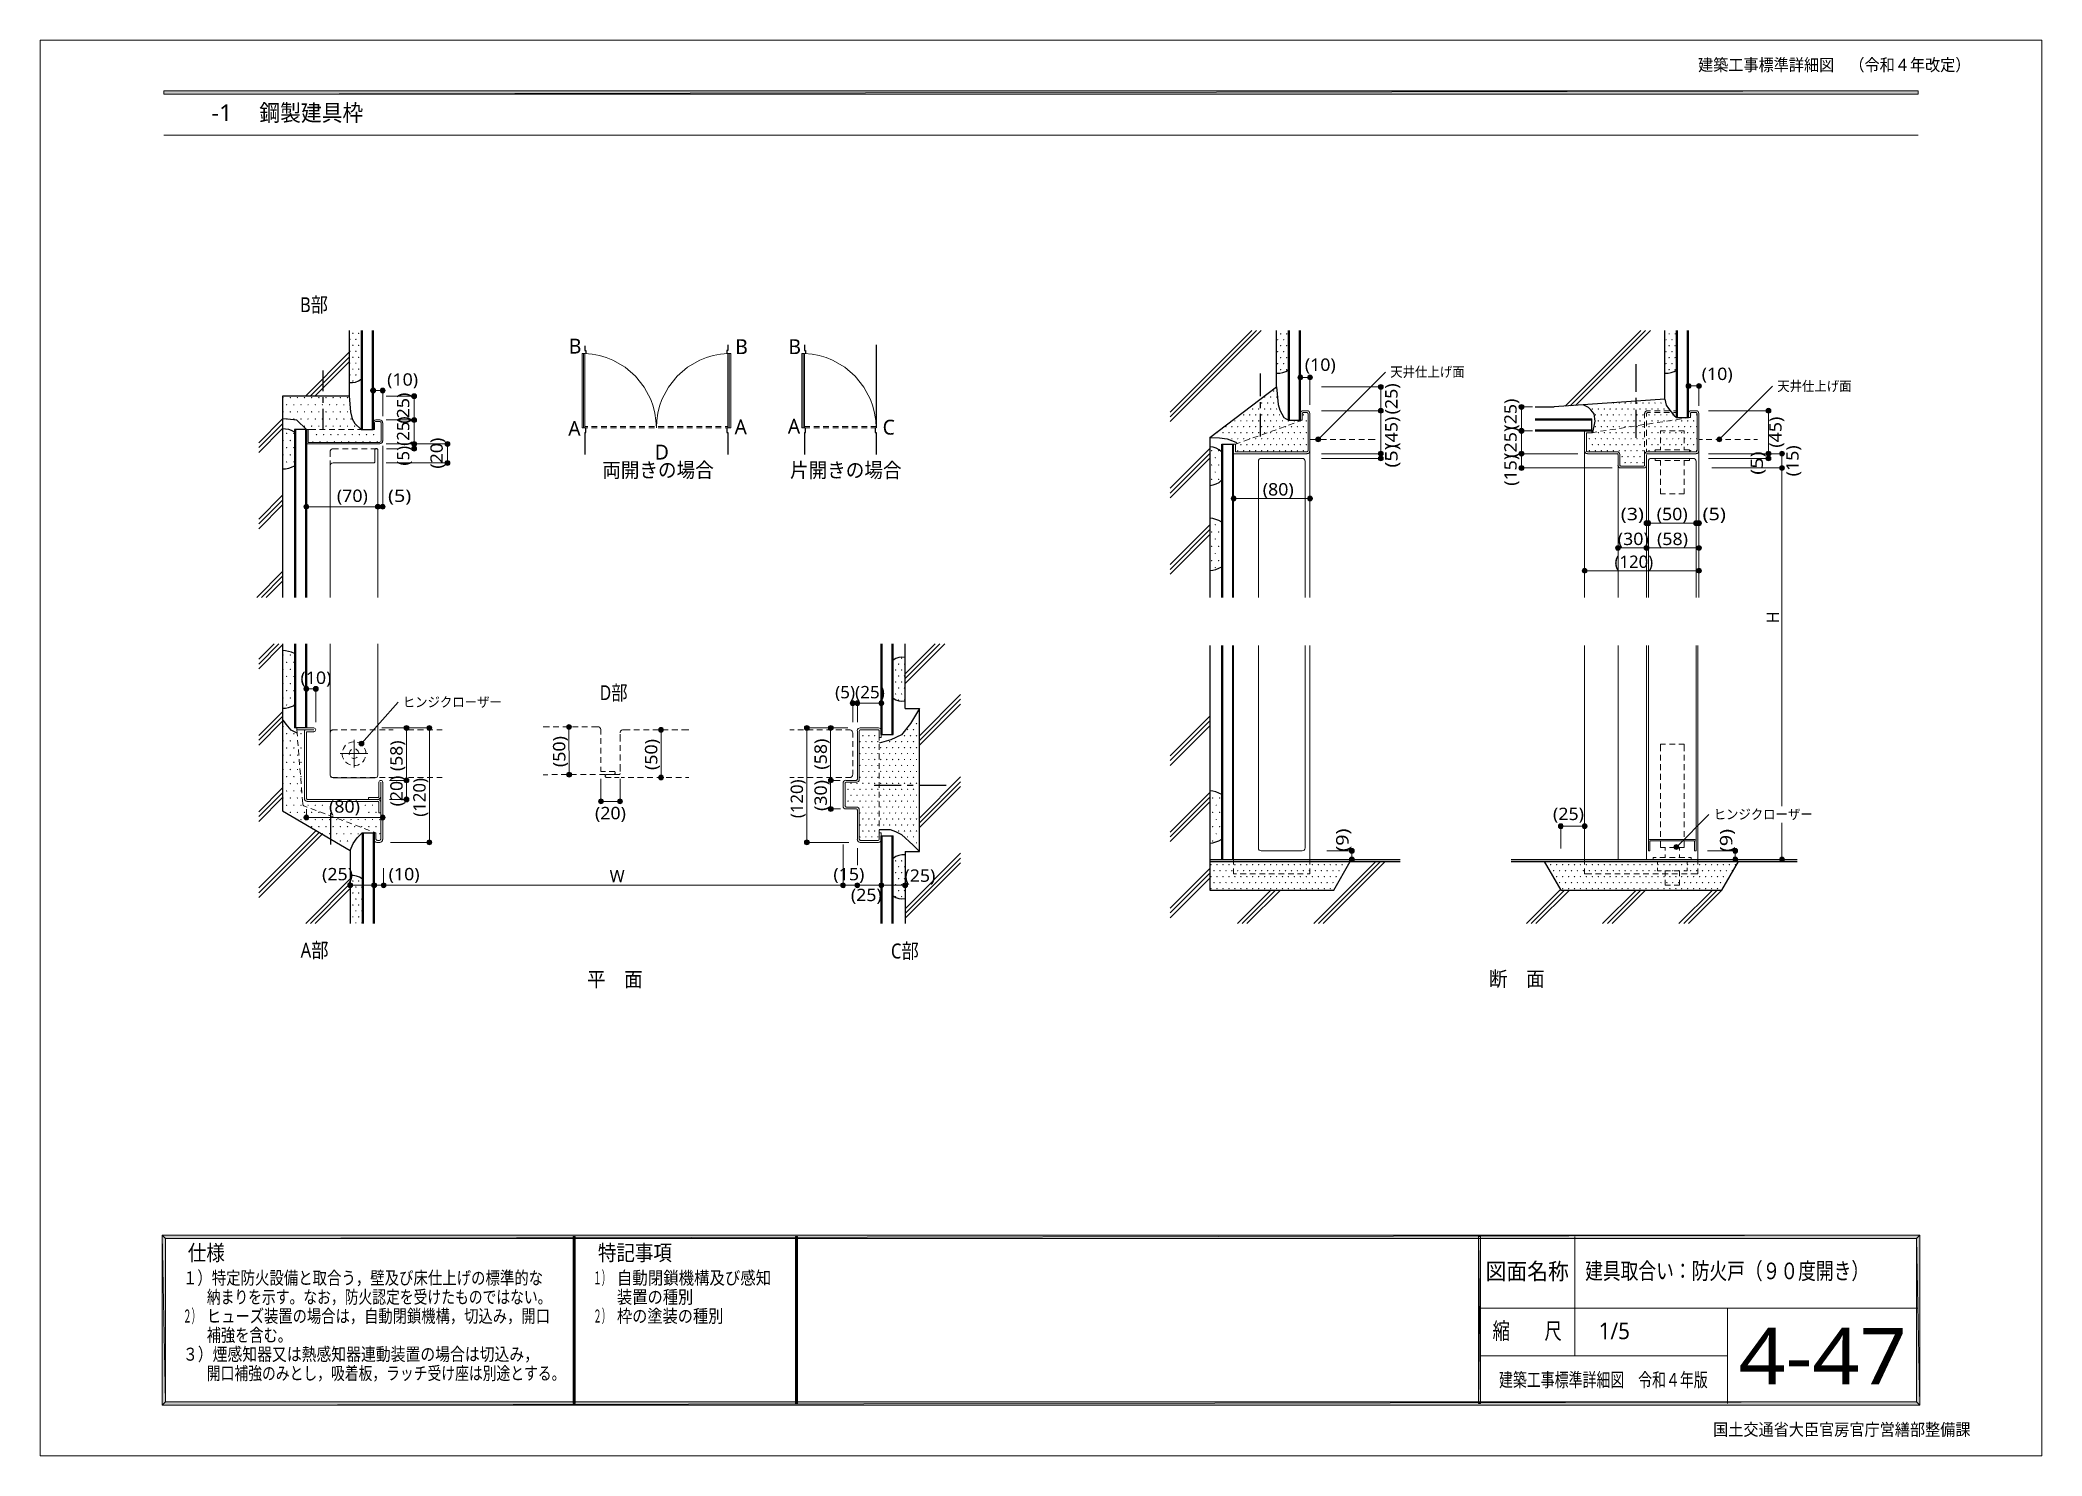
# Model space of a CAD drawing. Header units: millimetres. Extents: x 0 to 420, y 0 to 297.
import ezdxf
from ezdxf.enums import TextEntityAlignment as Align

# ---------------------------------------------------------------- set-up
doc = ezdxf.new("R2010")
doc.units = ezdxf.units.MM
doc.styles.add('kst32b', font='NotoSansJP-Variable.ttf')

msp = doc.modelspace()

# ---------------------------------------------------------------- texts
at = {"style": 'kst32b'}
for s, height, p, p2 in [('建築工事標準詳細図\u3000（令和４年改定）', 2.54, (348.01, 290.49), (405.16, 290.49)), ('-1', 3.491, (36.17, 279.97), (40.54, 279.97)), ('鋼製建具枠', 3.491, (46.19, 279.97), (68, 279.97)), ('B部', 3.119, (54.74, 239.9), (60.58, 239.9)), ('(10)', 2.599, (73, 224.47), (79.5, 224.47)), ('(10)', 2.599, (265.51, 227.58), (272.01, 227.58)), ('天井仕上げ面', 2.079, (283.44, 226.34), (299.04, 226.34)), ('(10)', 2.599, (348.78, 225.66), (355.28, 225.66)), ('(25)', 2.599, (77.66, 216.51), (77.66, 223.01)), ('(25)', 2.599, (284.97, 218.46), (284.97, 224.96)), ('天井仕上げ面', 2.079, (364.62, 223.35), (380.21, 223.35)), ('(25)', 2.599, (309.96, 215.27), (309.96, 221.76)), ('(5)(25)', 2.599, (77.66, 207.71), (77.66, 218.02)), ('(45)', 2.599, (284.97, 211.48), (284.97, 217.97)), ('(25)', 2.599, (309.96, 209.36), (309.96, 215.86)), ('(45)', 2.599, (365.53, 211.48), (365.53, 217.97)), ('(20)', 2.599, (84.67, 207.07), (84.67, 213.57)), ('(5)', 2.599, (284.97, 207.29), (284.97, 212.16)), ('(5)', 2.599, (361.63, 205.8), (361.63, 210.68)), ('(15)', 2.599, (369.1, 205.46), (369.1, 211.96)), ('両開きの場合', 3.119, (118.13, 205.23), (141.52, 205.23)), ('片開きの場合', 3.119, (157.52, 205.21), (180.91, 205.21)), ('(15)', 2.599, (309.96, 203.48), (309.96, 209.97)), ('(70)', 2.599, (62.46, 200.09), (68.96, 200.09)), ('(5)', 2.599, (73.19, 200.09), (78.07, 200.09)), ('(80)', 2.599, (256.69, 201.44), (263.19, 201.44)), ('(3)', 2.599, (331.79, 196.26), (336.66, 196.26)), ('(50)', 2.599, (339.34, 196.26), (345.84, 196.26)), ('(5)', 2.599, (348.97, 196.26), (353.85, 196.26)), ('(30)', 2.599, (331.17, 191.05), (337.67, 191.05)), ('(58)', 2.599, (339.41, 191.05), (345.9, 191.05)), ('(120)', 2.599, (330.48, 186.25), (338.6, 186.25)), ('(10)', 2.599, (54.82, 161.92), (61.32, 161.92)), ('D部', 3.119, (117.6, 158.52), (123.45, 158.52)), ('(5)(25)', 2.599, (166.98, 158.9), (177.42, 158.9)), ('ヒンジクローザー', 2.079, (76.28, 157.08), (97.08, 157.08)), ('(20) (58)', 2.599, (76.26, 136.25), (76.26, 150.07)), ('(50)', 2.599, (110.41, 144.48), (110.38, 150.99)), ('(50)', 2.599, (129.69, 143.87), (129.69, 150.37)), ('(58)', 2.599, (165.25, 143.95), (165.25, 150.45)), ('(120)', 2.599, (81.07, 134.07), (81.07, 142.19)), ('(120)', 2.599, (160.25, 133.77), (160.25, 141.89)), ('(30)', 2.599, (165.25, 135.28), (165.25, 141.77)), ('(80)', 2.599, (60.81, 134.92), (67.31, 134.92)), ('(20)', 2.599, (116.61, 133.54), (123.1, 133.54)), ('(25)', 2.599, (317.58, 133.37), (324.08, 133.37)), ('ヒンジクローザー', 2.079, (351.28, 133.54), (372.07, 133.54)), ('(9)', 2.599, (274.68, 126.72), (274.68, 131.6)), ('(9)', 2.599, (355.2, 126.64), (355.2, 131.51)), ('(25)', 2.599, (59.35, 120.73), (65.85, 120.73)), ('(10)', 2.599, (73.32, 120.73), (79.82, 120.73)), ('(15)', 2.599, (166.62, 120.73), (173.12, 120.73)), ('(25)', 2.599, (181.53, 120.42), (188.02, 120.42)), ('(25)', 2.599, (170.29, 116.37), (176.78, 116.37)), ('A部', 3.119, (54.86, 104.52), (60.71, 104.52)), ('C部', 3.119, (178.69, 104.35), (184.54, 104.35)), ('平\u3000面', 3.119, (114.94, 98.4), (126.63, 98.4)), ('断\u3000面', 3.119, (304.14, 98.51), (315.84, 98.51)), ('仕様', 3.273, (31.18, 40.98), (38.94, 40.98)), ('特記事項', 3.273, (117.22, 40.98), (132.74, 40.98)), ('１）特定防火設備と取合う，壁及び床仕上げの標準的な', 2.7278, (30.18, 35.98), (105.72, 35.98)), ('１）', 2.728, (116.23, 35.98), (119.85, 35.98)), ('１）', 2.728, (116.23, 35.98), (119.85, 35.98)), ('自動閉鎖機構及び感知', 2.728, (121.22, 35.98), (153.56, 35.98)), ('図面名称', 3.491, (303.45, 36.98), (320.9, 36.98)), ('建具取合い：防火戸（９０度開き）', 3.4908, (324.32, 37.06), (383.91, 37.06)), ('納まりを示す。なお，防火認定を受けたものではない。', 2.7278, (35.18, 31.98), (107.49, 31.98)), ('装置の種別', 2.728, (121.22, 31.98), (137.23, 31.98)), ('２）', 2.728, (30.18, 27.98), (33.81, 27.98)), ('ヒューズ装置の場合は，自動閉鎖機構，切込み，開口', 2.7278, (35.18, 27.98), (107.17, 27.98)), ('２）', 2.728, (116.23, 27.98), (119.85, 27.98)), ('枠の塗装の種別', 2.728, (121.22, 27.98), (143.53, 27.98)), ('補強を含む。', 2.728, (35.18, 23.98), (53.03, 23.98)), ('縮\u3000\u3000尺', 3.491, (304.91, 24.49), (319.43, 24.49)), ('1/5', 3.491, (327.17, 24.49), (333.72, 24.49)), ('4-47', 11.831, (356.51, 14.99), (391.8, 14.99)), ('３）煙感知器又は熱感知器連動装置の場合は切込み，', 2.7278, (30.18, 19.98), (104.87, 19.98)), ('開口補強のみとし，吸着板，ラッチ受け座は別途とする。', 2.7278, (35.18, 15.98), (110.41, 15.98)), ('建築工事標準詳細図\u3000令和４年版', 2.919, (306.26, 14.5), (350.04, 14.5)), ('国土交通省大臣官房官庁営繕部整備課', 2.54, (351.18, 4.27), (405.16, 4.27))]:
    msp.add_text(s, height=height, dxfattribs=at).set_placement(p, p2, align=Align.FIT)
for s, height, p in [('B', 3.12, (111.12, 231.22)), ('B', 3.12, (146.03, 231.1)), ('B', 3.12, (157.18, 231.1)), ('A', 3.12, (111, 213.97)), ('A', 3.12, (145.88, 214.25)), ('A', 3.12, (157.06, 214.4)), ('C', 3.12, (176.95, 214.21)), ('D', 3.12, (129.14, 208.98)), ('W', 2.6, (119.68, 120.31))]:
    msp.add_text(s, height=height, dxfattribs=at).set_placement(p)
msp.add_text('H', height=2.6, rotation=90, dxfattribs=at).set_placement((365, 174.65))

# ---------------------------------------------------------------- hatches: boundary and pattern name
h = msp.add_hatch(color=7)
h.paths.add_polyline_path([(394.17, 285.62), (394.17, 286.32), (26.18, 285.62), (394.17, 285.62)])
h.paths.add_polyline_path([(394.17, 286.32), (26.18, 285.62), (26.18, 286.32), (394.17, 286.32)])
for points in [[(65.81, 235.5), (65.79, 235.48), (65.76, 235.46), (65.79, 235.44), (65.81, 235.42), (65.83, 235.44), (65.85, 235.46), (65.83, 235.48), (65.81, 235.5)], [(67.06, 235.5), (67.03, 235.48), (67.01, 235.46), (67.03, 235.44), (67.06, 235.42), (67.08, 235.44), (67.1, 235.46), (67.08, 235.48), (67.06, 235.5)], [(260.46, 235.39), (260.43, 235.37), (260.41, 235.35), (260.43, 235.33), (260.46, 235.31), (260.48, 235.33), (260.5, 235.35), (260.48, 235.37), (260.46, 235.39)], [(261.73, 235.39), (261.7, 235.37), (261.68, 235.35), (261.7, 235.33), (261.73, 235.31), (261.75, 235.33), (261.77, 235.35), (261.75, 235.37), (261.73, 235.39)], [(341.95, 235.39), (341.93, 235.37), (341.91, 235.35), (341.93, 235.33), (341.95, 235.31), (341.97, 235.33), (341.99, 235.35), (341.97, 235.37), (341.95, 235.39)], [(343.2, 235.39), (343.18, 235.37), (343.15, 235.35), (343.18, 235.33), (343.2, 235.31), (343.22, 235.33), (343.24, 235.35), (343.22, 235.37), (343.2, 235.39)], [(65.19, 234.23), (65.17, 234.21), (65.15, 234.19), (65.17, 234.17), (65.19, 234.15), (65.21, 234.17), (65.24, 234.19), (65.21, 234.21), (65.19, 234.23)], [(65.19, 231.73), (65.17, 231.71), (65.15, 231.69), (65.17, 231.67), (65.19, 231.65), (65.21, 231.67), (65.24, 231.69), (65.21, 231.71), (65.19, 231.73)], [(65.81, 232.98), (65.79, 232.96), (65.76, 232.94), (65.79, 232.92), (65.81, 232.9), (65.83, 232.92), (65.85, 232.94), (65.83, 232.96), (65.81, 232.98)], [(66.44, 234.23), (66.42, 234.21), (66.4, 234.19), (66.42, 234.17), (66.44, 234.15), (66.46, 234.17), (66.48, 234.19), (66.46, 234.21), (66.44, 234.23)], [(66.44, 231.73), (66.42, 231.71), (66.4, 231.69), (66.42, 231.67), (66.44, 231.65), (66.46, 231.67), (66.48, 231.69), (66.46, 231.71), (66.44, 231.73)], [(67.06, 232.98), (67.03, 232.96), (67.01, 232.94), (67.03, 232.92), (67.06, 232.9), (67.08, 232.92), (67.1, 232.94), (67.08, 232.96), (67.06, 232.98)], [(259.84, 234.15), (259.82, 234.12), (259.8, 234.1), (259.82, 234.08), (259.84, 234.06), (259.86, 234.08), (259.88, 234.1), (259.86, 234.12), (259.84, 234.15)], [(259.84, 231.65), (259.82, 231.63), (259.8, 231.61), (259.82, 231.58), (259.84, 231.56), (259.86, 231.58), (259.88, 231.61), (259.86, 231.63), (259.84, 231.65)], [(260.46, 232.9), (260.43, 232.88), (260.41, 232.85), (260.43, 232.83), (260.46, 232.81), (260.48, 232.83), (260.5, 232.85), (260.48, 232.88), (260.46, 232.9)], [(261.09, 234.15), (261.07, 234.12), (261.05, 234.1), (261.07, 234.08), (261.09, 234.06), (261.11, 234.08), (261.13, 234.1), (261.11, 234.12), (261.09, 234.15)], [(261.09, 231.65), (261.07, 231.63), (261.05, 231.61), (261.07, 231.58), (261.09, 231.56), (261.11, 231.58), (261.13, 231.61), (261.11, 231.63), (261.09, 231.65)], [(261.73, 232.9), (261.7, 232.88), (261.68, 232.85), (261.7, 232.83), (261.73, 232.81), (261.75, 232.83), (261.77, 232.85), (261.75, 232.88), (261.73, 232.9)], [(341.31, 234.15), (341.29, 234.12), (341.27, 234.1), (341.29, 234.08), (341.31, 234.06), (341.33, 234.08), (341.35, 234.1), (341.33, 234.12), (341.31, 234.15)], [(341.31, 231.65), (341.29, 231.63), (341.27, 231.61), (341.29, 231.58), (341.31, 231.56), (341.33, 231.58), (341.35, 231.61), (341.33, 231.63), (341.31, 231.65)], [(341.95, 232.9), (341.93, 232.88), (341.91, 232.85), (341.93, 232.83), (341.95, 232.81), (341.97, 232.83), (341.99, 232.85), (341.97, 232.88), (341.95, 232.9)], [(342.56, 234.15), (342.54, 234.12), (342.52, 234.1), (342.54, 234.08), (342.56, 234.06), (342.58, 234.08), (342.6, 234.1), (342.58, 234.12), (342.56, 234.15)], [(342.56, 231.65), (342.54, 231.63), (342.52, 231.61), (342.54, 231.58), (342.56, 231.56), (342.58, 231.58), (342.6, 231.61), (342.58, 231.63), (342.56, 231.65)], [(343.2, 232.9), (343.18, 232.88), (343.15, 232.85), (343.18, 232.83), (343.2, 232.81), (343.22, 232.83), (343.24, 232.85), (343.22, 232.88), (343.2, 232.9)], [(65.19, 229.23), (65.17, 229.21), (65.15, 229.19), (65.17, 229.17), (65.19, 229.15), (65.21, 229.17), (65.24, 229.19), (65.21, 229.21), (65.19, 229.23)], [(65.81, 230.48), (65.79, 230.46), (65.76, 230.44), (65.79, 230.42), (65.81, 230.4), (65.83, 230.42), (65.85, 230.44), (65.83, 230.46), (65.81, 230.48)], [(65.81, 227.99), (65.79, 227.97), (65.76, 227.94), (65.79, 227.92), (65.81, 227.9), (65.83, 227.92), (65.85, 227.94), (65.83, 227.97), (65.81, 227.99)], [(66.44, 229.23), (66.42, 229.21), (66.4, 229.19), (66.42, 229.17), (66.44, 229.15), (66.46, 229.17), (66.48, 229.19), (66.46, 229.21), (66.44, 229.23)], [(67.06, 230.48), (67.03, 230.46), (67.01, 230.44), (67.03, 230.42), (67.06, 230.4), (67.08, 230.42), (67.1, 230.44), (67.08, 230.46), (67.06, 230.48)], [(67.06, 227.99), (67.03, 227.97), (67.01, 227.94), (67.03, 227.92), (67.06, 227.9), (67.08, 227.92), (67.1, 227.94), (67.08, 227.97), (67.06, 227.99)], [(259.84, 229.15), (259.82, 229.13), (259.8, 229.11), (259.82, 229.09), (259.84, 229.07), (259.86, 229.09), (259.88, 229.11), (259.86, 229.13), (259.84, 229.15)], [(260.46, 230.4), (260.43, 230.38), (260.41, 230.36), (260.43, 230.34), (260.46, 230.31), (260.48, 230.34), (260.5, 230.36), (260.48, 230.38), (260.46, 230.4)], [(260.46, 227.88), (260.43, 227.86), (260.41, 227.84), (260.43, 227.82), (260.46, 227.8), (260.48, 227.82), (260.5, 227.84), (260.48, 227.86), (260.46, 227.88)], [(261.09, 229.15), (261.07, 229.13), (261.05, 229.11), (261.07, 229.09), (261.09, 229.07), (261.11, 229.09), (261.13, 229.11), (261.11, 229.13), (261.09, 229.15)], [(261.73, 230.4), (261.7, 230.38), (261.68, 230.36), (261.7, 230.34), (261.73, 230.31), (261.75, 230.34), (261.77, 230.36), (261.75, 230.38), (261.73, 230.4)], [(261.73, 227.88), (261.7, 227.86), (261.68, 227.84), (261.7, 227.82), (261.73, 227.8), (261.75, 227.82), (261.77, 227.84), (261.75, 227.86), (261.73, 227.88)], [(341.31, 229.15), (341.29, 229.13), (341.27, 229.11), (341.29, 229.09), (341.31, 229.07), (341.33, 229.09), (341.35, 229.11), (341.33, 229.13), (341.31, 229.15)], [(341.95, 230.4), (341.93, 230.38), (341.91, 230.36), (341.93, 230.34), (341.95, 230.31), (341.97, 230.34), (341.99, 230.36), (341.97, 230.38), (341.95, 230.4)], [(341.95, 227.88), (341.93, 227.86), (341.91, 227.84), (341.93, 227.82), (341.95, 227.8), (341.97, 227.82), (341.99, 227.84), (341.97, 227.86), (341.95, 227.88)], [(342.56, 229.15), (342.54, 229.13), (342.52, 229.11), (342.54, 229.09), (342.56, 229.07), (342.58, 229.09), (342.6, 229.11), (342.58, 229.13), (342.56, 229.15)], [(343.2, 230.4), (343.18, 230.38), (343.15, 230.36), (343.18, 230.34), (343.2, 230.31), (343.22, 230.34), (343.24, 230.36), (343.22, 230.38), (343.2, 230.4)], [(343.2, 227.88), (343.18, 227.86), (343.15, 227.84), (343.18, 227.82), (343.2, 227.8), (343.22, 227.82), (343.24, 227.84), (343.22, 227.86), (343.2, 227.88)], [(65.19, 226.74), (65.17, 226.72), (65.15, 226.69), (65.17, 226.67), (65.19, 226.65), (65.21, 226.67), (65.24, 226.69), (65.21, 226.72), (65.19, 226.74)], [(65.81, 225.49), (65.79, 225.47), (65.76, 225.45), (65.79, 225.42), (65.81, 225.4), (65.83, 225.42), (65.85, 225.45), (65.83, 225.47), (65.81, 225.49)], [(66.44, 226.74), (66.42, 226.72), (66.4, 226.69), (66.42, 226.67), (66.44, 226.65), (66.46, 226.67), (66.48, 226.69), (66.46, 226.72), (66.44, 226.74)], [(70.25, 223.94), (70.06, 223.96), (70.06, 223.46), (70.25, 223.94)], [(71.86, 222.99), (72.07, 222.97), (72.07, 223.46), (71.86, 222.99)], [(258.97, 223.39), (258.95, 223.37), (258.93, 223.35), (258.95, 223.33), (258.97, 223.31), (259, 223.33), (259.02, 223.35), (259, 223.37), (258.97, 223.39)], [(264.79, 226.67), (264.58, 226.72), (264.58, 226.21), (264.79, 226.67)], [(266.4, 225.74), (266.59, 225.7), (266.59, 226.21), (266.4, 225.74)], [(281.94, 224.03), (281.98, 224.22), (281.47, 224.22), (281.94, 224.03)], [(345.82, 223.94), (346.01, 223.9), (346.01, 224.41), (345.82, 223.94)], [(348.02, 223.94), (348.21, 223.9), (348.21, 224.41), (348.02, 223.94)], [(51.18, 222.02), (51.16, 222), (51.14, 221.97), (51.16, 221.95), (51.18, 221.93), (51.2, 221.95), (51.22, 221.97), (51.2, 222), (51.18, 222.02)], [(51.18, 219.03), (51.16, 219.01), (51.14, 218.99), (51.16, 218.97), (51.18, 218.95), (51.2, 218.97), (51.22, 218.99), (51.2, 219.01), (51.18, 219.03)], [(51.92, 220.51), (51.9, 220.49), (51.88, 220.47), (51.9, 220.45), (51.92, 220.43), (51.94, 220.45), (51.96, 220.47), (51.94, 220.49), (51.92, 220.51)], [(52.68, 222.02), (52.66, 222), (52.64, 221.97), (52.66, 221.95), (52.68, 221.93), (52.71, 221.95), (52.73, 221.97), (52.71, 222), (52.68, 222.02)], [(52.68, 219.03), (52.66, 219.01), (52.64, 218.99), (52.66, 218.97), (52.68, 218.95), (52.71, 218.97), (52.73, 218.99), (52.71, 219.01), (52.68, 219.03)], [(53.42, 220.51), (53.4, 220.49), (53.38, 220.47), (53.4, 220.45), (53.42, 220.43), (53.45, 220.45), (53.47, 220.47), (53.45, 220.49), (53.42, 220.51)], [(54.19, 222.02), (54.17, 222), (54.14, 221.97), (54.17, 221.95), (54.19, 221.93), (54.21, 221.95), (54.23, 221.97), (54.21, 222), (54.19, 222.02)], [(54.19, 219.03), (54.17, 219.01), (54.14, 218.99), (54.17, 218.97), (54.19, 218.95), (54.21, 218.97), (54.23, 218.99), (54.21, 219.01), (54.19, 219.03)], [(54.93, 220.51), (54.91, 220.49), (54.89, 220.47), (54.91, 220.45), (54.93, 220.43), (54.95, 220.45), (54.97, 220.47), (54.95, 220.49), (54.93, 220.51)], [(55.67, 222.02), (55.65, 222), (55.63, 221.97), (55.65, 221.95), (55.67, 221.93), (55.69, 221.95), (55.71, 221.97), (55.69, 222), (55.67, 222.02)], [(55.67, 219.03), (55.65, 219.01), (55.63, 218.99), (55.65, 218.97), (55.67, 218.95), (55.69, 218.97), (55.71, 218.99), (55.69, 219.01), (55.67, 219.03)], [(56.43, 220.51), (56.41, 220.49), (56.39, 220.47), (56.41, 220.45), (56.43, 220.43), (56.45, 220.45), (56.47, 220.47), (56.45, 220.49), (56.43, 220.51)], [(57.17, 222.02), (57.15, 222), (57.13, 221.97), (57.15, 221.95), (57.17, 221.93), (57.19, 221.95), (57.21, 221.97), (57.19, 222), (57.17, 222.02)], [(57.17, 219.03), (57.15, 219.01), (57.13, 218.99), (57.15, 218.97), (57.17, 218.95), (57.19, 218.97), (57.21, 218.99), (57.19, 219.01), (57.17, 219.03)], [(57.93, 220.51), (57.91, 220.49), (57.89, 220.47), (57.91, 220.45), (57.93, 220.43), (57.95, 220.45), (57.98, 220.47), (57.95, 220.49), (57.93, 220.51)], [(58.67, 222.02), (58.65, 222), (58.63, 221.97), (58.65, 221.95), (58.67, 221.93), (58.7, 221.95), (58.72, 221.97), (58.7, 222), (58.67, 222.02)], [(58.67, 219.03), (58.65, 219.01), (58.63, 218.99), (58.65, 218.97), (58.67, 218.95), (58.7, 218.97), (58.72, 218.99), (58.7, 219.01), (58.67, 219.03)], [(59.44, 220.51), (59.41, 220.49), (59.39, 220.47), (59.41, 220.45), (59.44, 220.43), (59.46, 220.45), (59.48, 220.47), (59.46, 220.49), (59.44, 220.51)], [(60.18, 222.02), (60.16, 222), (60.13, 221.97), (60.16, 221.95), (60.18, 221.93), (60.2, 221.95), (60.22, 221.97), (60.2, 222), (60.18, 222.02)], [(60.18, 219.03), (60.16, 219.01), (60.13, 218.99), (60.16, 218.97), (60.18, 218.95), (60.2, 218.97), (60.22, 218.99), (60.2, 219.01), (60.18, 219.03)], [(60.94, 220.51), (60.92, 220.49), (60.9, 220.47), (60.92, 220.45), (60.94, 220.43), (60.96, 220.45), (60.98, 220.47), (60.96, 220.49), (60.94, 220.51)], [(61.68, 222.02), (61.66, 222), (61.64, 221.97), (61.66, 221.95), (61.68, 221.93), (61.7, 221.95), (61.72, 221.97), (61.7, 222), (61.68, 222.02)], [(61.68, 219.03), (61.66, 219.01), (61.64, 218.99), (61.66, 218.97), (61.68, 218.95), (61.7, 218.97), (61.72, 218.99), (61.7, 219.01), (61.68, 219.03)], [(62.42, 220.51), (62.4, 220.49), (62.38, 220.47), (62.4, 220.45), (62.42, 220.43), (62.44, 220.45), (62.46, 220.47), (62.44, 220.49), (62.42, 220.51)], [(63.18, 222.02), (63.16, 222), (63.14, 221.97), (63.16, 221.95), (63.18, 221.93), (63.2, 221.95), (63.22, 221.97), (63.2, 222), (63.18, 222.02)], [(63.18, 219.03), (63.16, 219.01), (63.14, 218.99), (63.16, 218.97), (63.18, 218.95), (63.2, 218.97), (63.22, 218.99), (63.2, 219.01), (63.18, 219.03)], [(63.92, 220.51), (63.9, 220.49), (63.88, 220.47), (63.9, 220.45), (63.92, 220.43), (63.94, 220.45), (63.97, 220.47), (63.94, 220.49), (63.92, 220.51)], [(64.69, 222.02), (64.66, 222), (64.64, 221.97), (64.66, 221.95), (64.69, 221.93), (64.71, 221.95), (64.73, 221.97), (64.71, 222), (64.69, 222.02)], [(64.69, 219.03), (64.66, 219.01), (64.64, 218.99), (64.66, 218.97), (64.69, 218.95), (64.71, 218.97), (64.73, 218.99), (64.71, 219.01), (64.69, 219.03)], [(79.14, 222.08), (79.16, 222.27), (78.66, 222.27), (79.14, 222.08)], [(252.71, 218.4), (252.69, 218.38), (252.67, 218.36), (252.69, 218.33), (252.71, 218.31), (252.73, 218.33), (252.75, 218.36), (252.73, 218.38), (252.71, 218.4)], [(253.96, 218.4), (253.94, 218.38), (253.92, 218.36), (253.94, 218.33), (253.96, 218.31), (253.98, 218.33), (254, 218.36), (253.98, 218.38), (253.96, 218.4)], [(254.59, 219.65), (254.57, 219.63), (254.55, 219.6), (254.57, 219.58), (254.59, 219.56), (254.61, 219.58), (254.64, 219.6), (254.61, 219.63), (254.59, 219.65)], [(255.21, 220.9), (255.19, 220.87), (255.16, 220.85), (255.19, 220.83), (255.21, 220.81), (255.23, 220.83), (255.25, 220.85), (255.23, 220.87), (255.21, 220.9)], [(255.21, 218.4), (255.19, 218.38), (255.16, 218.36), (255.19, 218.33), (255.21, 218.31), (255.23, 218.33), (255.25, 218.36), (255.23, 218.38), (255.21, 218.4)], [(255.84, 219.65), (255.82, 219.63), (255.8, 219.6), (255.82, 219.58), (255.84, 219.56), (255.86, 219.58), (255.88, 219.6), (255.86, 219.63), (255.84, 219.65)], [(256.48, 220.9), (256.46, 220.87), (256.43, 220.85), (256.46, 220.83), (256.48, 220.81), (256.5, 220.83), (256.52, 220.85), (256.5, 220.87), (256.48, 220.9)], [(256.48, 218.4), (256.46, 218.38), (256.43, 218.36), (256.46, 218.33), (256.48, 218.31), (256.5, 218.33), (256.52, 218.36), (256.5, 218.38), (256.48, 218.4)], [(257.09, 222.14), (257.07, 222.12), (257.05, 222.1), (257.07, 222.08), (257.09, 222.06), (257.11, 222.08), (257.13, 222.1), (257.11, 222.12), (257.09, 222.14)], [(257.09, 219.65), (257.07, 219.63), (257.05, 219.6), (257.07, 219.58), (257.09, 219.56), (257.11, 219.58), (257.13, 219.6), (257.11, 219.63), (257.09, 219.65)], [(257.73, 220.9), (257.7, 220.87), (257.68, 220.85), (257.7, 220.83), (257.73, 220.81), (257.75, 220.83), (257.77, 220.85), (257.75, 220.87), (257.73, 220.9)], [(257.73, 218.4), (257.7, 218.38), (257.68, 218.36), (257.7, 218.33), (257.73, 218.31), (257.75, 218.33), (257.77, 218.36), (257.75, 218.38), (257.73, 218.4)], [(258.34, 222.14), (258.32, 222.12), (258.3, 222.1), (258.32, 222.08), (258.34, 222.06), (258.36, 222.08), (258.38, 222.1), (258.36, 222.12), (258.34, 222.14)], [(258.34, 219.65), (258.32, 219.63), (258.3, 219.6), (258.32, 219.58), (258.34, 219.56), (258.36, 219.58), (258.38, 219.6), (258.36, 219.63), (258.34, 219.65)], [(258.97, 220.9), (258.95, 220.87), (258.93, 220.85), (258.95, 220.83), (258.97, 220.81), (259, 220.83), (259.02, 220.85), (259, 220.87), (258.97, 220.9)], [(258.97, 218.4), (258.95, 218.38), (258.93, 218.36), (258.95, 218.33), (258.97, 218.31), (259, 218.33), (259.02, 218.36), (259, 218.38), (258.97, 218.4)], [(259.59, 222.14), (259.57, 222.12), (259.55, 222.1), (259.57, 222.08), (259.59, 222.06), (259.61, 222.08), (259.63, 222.1), (259.61, 222.12), (259.59, 222.14)], [(259.59, 219.65), (259.57, 219.63), (259.55, 219.6), (259.57, 219.58), (259.59, 219.56), (259.61, 219.58), (259.63, 219.6), (259.61, 219.63), (259.59, 219.65)], [(260.22, 218.4), (260.2, 218.38), (260.18, 218.36), (260.2, 218.33), (260.22, 218.31), (260.24, 218.33), (260.27, 218.36), (260.24, 218.38), (260.22, 218.4)], [(265.22, 218.4), (265.2, 218.38), (265.18, 218.36), (265.2, 218.33), (265.22, 218.31), (265.24, 218.33), (265.26, 218.36), (265.24, 218.38), (265.22, 218.4)], [(281.94, 219.01), (281.98, 219.22), (281.47, 219.22), (281.94, 219.01)], [(311.43, 219.82), (311.47, 220.01), (310.96, 220.01), (311.43, 219.82)], [(325.84, 219.65), (325.82, 219.63), (325.8, 219.6), (325.82, 219.58), (325.84, 219.56), (325.86, 219.58), (325.88, 219.6), (325.86, 219.63), (325.84, 219.65)], [(326.47, 218.4), (326.45, 218.38), (326.43, 218.36), (326.45, 218.33), (326.47, 218.31), (326.5, 218.33), (326.52, 218.36), (326.5, 218.38), (326.47, 218.4)], [(327.09, 219.65), (327.07, 219.63), (327.05, 219.6), (327.07, 219.58), (327.09, 219.56), (327.11, 219.58), (327.13, 219.6), (327.11, 219.63), (327.09, 219.65)], [(327.72, 218.4), (327.7, 218.38), (327.68, 218.36), (327.7, 218.33), (327.72, 218.31), (327.74, 218.33), (327.77, 218.36), (327.74, 218.38), (327.72, 218.4)], [(328.34, 219.65), (328.32, 219.63), (328.29, 219.6), (328.32, 219.58), (328.34, 219.56), (328.36, 219.58), (328.38, 219.6), (328.36, 219.63), (328.34, 219.65)], [(328.97, 218.4), (328.95, 218.38), (328.93, 218.36), (328.95, 218.33), (328.97, 218.31), (328.99, 218.33), (329.01, 218.36), (328.99, 218.38), (328.97, 218.4)], [(329.59, 219.65), (329.57, 219.63), (329.54, 219.6), (329.57, 219.58), (329.59, 219.56), (329.61, 219.58), (329.63, 219.6), (329.61, 219.63), (329.59, 219.65)], [(330.22, 220.9), (330.2, 220.87), (330.18, 220.85), (330.2, 220.83), (330.22, 220.81), (330.24, 220.83), (330.26, 220.85), (330.24, 220.87), (330.22, 220.9)], [(330.22, 218.4), (330.2, 218.38), (330.18, 218.36), (330.2, 218.33), (330.22, 218.31), (330.24, 218.33), (330.26, 218.36), (330.24, 218.38), (330.22, 218.4)], [(330.83, 219.65), (330.81, 219.63), (330.79, 219.6), (330.81, 219.58), (330.83, 219.56), (330.86, 219.58), (330.88, 219.6), (330.86, 219.63), (330.83, 219.65)], [(331.47, 220.9), (331.45, 220.87), (331.43, 220.85), (331.45, 220.83), (331.47, 220.81), (331.49, 220.83), (331.51, 220.85), (331.49, 220.87), (331.47, 220.9)], [(331.47, 218.4), (331.45, 218.38), (331.43, 218.36), (331.45, 218.33), (331.47, 218.31), (331.49, 218.33), (331.51, 218.36), (331.49, 218.38), (331.47, 218.4)], [(332.08, 219.65), (332.06, 219.63), (332.04, 219.6), (332.06, 219.58), (332.08, 219.56), (332.11, 219.58), (332.13, 219.6), (332.11, 219.63), (332.08, 219.65)], [(332.72, 220.9), (332.7, 220.87), (332.68, 220.85), (332.7, 220.83), (332.72, 220.81), (332.74, 220.83), (332.76, 220.85), (332.74, 220.87), (332.72, 220.9)], [(332.72, 218.4), (332.7, 218.38), (332.68, 218.36), (332.7, 218.33), (332.72, 218.31), (332.74, 218.33), (332.76, 218.36), (332.74, 218.38), (332.72, 218.4)], [(333.33, 219.65), (333.31, 219.63), (333.29, 219.6), (333.31, 219.58), (333.33, 219.56), (333.35, 219.58), (333.37, 219.6), (333.35, 219.63), (333.33, 219.65)], [(333.97, 220.9), (333.95, 220.87), (333.93, 220.85), (333.95, 220.83), (333.97, 220.81), (333.99, 220.83), (334.01, 220.85), (333.99, 220.87), (333.97, 220.9)], [(333.97, 218.4), (333.95, 218.38), (333.93, 218.36), (333.95, 218.33), (333.97, 218.31), (333.99, 218.33), (334.01, 218.36), (333.99, 218.38), (333.97, 218.4)], [(334.58, 219.65), (334.56, 219.63), (334.54, 219.6), (334.56, 219.58), (334.58, 219.56), (334.6, 219.58), (334.62, 219.6), (334.6, 219.63), (334.58, 219.65)], [(335.22, 220.9), (335.2, 220.87), (335.17, 220.85), (335.2, 220.83), (335.22, 220.81), (335.24, 220.83), (335.26, 220.85), (335.24, 220.87), (335.22, 220.9)], [(335.22, 218.4), (335.2, 218.38), (335.17, 218.36), (335.2, 218.33), (335.22, 218.31), (335.24, 218.33), (335.26, 218.36), (335.24, 218.38), (335.22, 218.4)], [(335.83, 219.65), (335.81, 219.63), (335.79, 219.6), (335.81, 219.58), (335.83, 219.56), (335.85, 219.58), (335.87, 219.6), (335.85, 219.63), (335.83, 219.65)], [(336.47, 220.9), (336.44, 220.87), (336.42, 220.85), (336.44, 220.83), (336.47, 220.81), (336.49, 220.83), (336.51, 220.85), (336.49, 220.87), (336.47, 220.9)], [(336.47, 218.4), (336.44, 218.38), (336.42, 218.36), (336.44, 218.33), (336.47, 218.31), (336.49, 218.33), (336.51, 218.36), (336.49, 218.38), (336.47, 218.4)], [(337.08, 219.65), (337.06, 219.63), (337.04, 219.6), (337.06, 219.58), (337.08, 219.56), (337.1, 219.58), (337.12, 219.6), (337.1, 219.63), (337.08, 219.65)], [(337.71, 220.9), (337.69, 220.87), (337.67, 220.85), (337.69, 220.83), (337.71, 220.81), (337.74, 220.83), (337.76, 220.85), (337.74, 220.87), (337.71, 220.9)], [(337.71, 218.4), (337.69, 218.38), (337.67, 218.36), (337.69, 218.33), (337.71, 218.31), (337.74, 218.33), (337.76, 218.36), (337.74, 218.38), (337.71, 218.4)], [(338.35, 219.65), (338.33, 219.63), (338.31, 219.6), (338.33, 219.58), (338.35, 219.56), (338.37, 219.58), (338.39, 219.6), (338.37, 219.63), (338.35, 219.65)], [(338.96, 220.9), (338.94, 220.87), (338.92, 220.85), (338.94, 220.83), (338.96, 220.81), (338.98, 220.83), (339.01, 220.85), (338.98, 220.87), (338.96, 220.9)], [(338.96, 218.4), (338.94, 218.38), (338.92, 218.36), (338.94, 218.33), (338.96, 218.31), (338.98, 218.33), (339.01, 218.36), (338.98, 218.38), (338.96, 218.4)], [(339.6, 219.65), (339.58, 219.63), (339.56, 219.6), (339.58, 219.58), (339.6, 219.56), (339.62, 219.58), (339.64, 219.6), (339.62, 219.63), (339.6, 219.65)], [(340.21, 220.9), (340.19, 220.87), (340.17, 220.85), (340.19, 220.83), (340.21, 220.81), (340.23, 220.83), (340.25, 220.85), (340.23, 220.87), (340.21, 220.9)], [(340.21, 218.4), (340.19, 218.38), (340.17, 218.36), (340.19, 218.33), (340.21, 218.31), (340.23, 218.33), (340.25, 218.36), (340.23, 218.38), (340.21, 218.4)], [(340.85, 219.65), (340.83, 219.63), (340.8, 219.6), (340.83, 219.58), (340.85, 219.56), (340.87, 219.58), (340.89, 219.6), (340.87, 219.63), (340.85, 219.65)], [(341.46, 218.4), (341.44, 218.38), (341.42, 218.36), (341.44, 218.33), (341.46, 218.31), (341.48, 218.33), (341.5, 218.36), (341.48, 218.38), (341.46, 218.4)], [(342.71, 218.4), (342.69, 218.38), (342.67, 218.36), (342.69, 218.33), (342.71, 218.31), (342.73, 218.33), (342.75, 218.36), (342.73, 218.38), (342.71, 218.4)], [(346.46, 218.4), (346.43, 218.38), (346.41, 218.36), (346.43, 218.33), (346.46, 218.31), (346.48, 218.33), (346.5, 218.36), (346.48, 218.38), (346.46, 218.4)], [(347.7, 218.4), (347.68, 218.38), (347.66, 218.36), (347.68, 218.33), (347.7, 218.31), (347.73, 218.33), (347.75, 218.36), (347.73, 218.38), (347.7, 218.4)], [(363.28, 219.01), (363.3, 219.22), (362.8, 219.22), (363.28, 219.01)], [(51.92, 217.53), (51.9, 217.51), (51.88, 217.49), (51.9, 217.47), (51.92, 217.45), (51.94, 217.47), (51.96, 217.49), (51.94, 217.51), (51.92, 217.53)], [(51.92, 214.52), (51.9, 214.5), (51.88, 214.48), (51.9, 214.46), (51.92, 214.44), (51.94, 214.46), (51.96, 214.48), (51.94, 214.5), (51.92, 214.52)], [(53.42, 217.53), (53.4, 217.51), (53.38, 217.49), (53.4, 217.47), (53.42, 217.45), (53.45, 217.47), (53.47, 217.49), (53.45, 217.51), (53.42, 217.53)], [(53.42, 214.52), (53.4, 214.5), (53.38, 214.48), (53.4, 214.46), (53.42, 214.44), (53.45, 214.46), (53.47, 214.48), (53.45, 214.5), (53.42, 214.52)], [(54.93, 217.53), (54.91, 217.51), (54.89, 217.49), (54.91, 217.47), (54.93, 217.45), (54.95, 217.47), (54.97, 217.49), (54.95, 217.51), (54.93, 217.53)], [(55.67, 216.03), (55.65, 216.01), (55.63, 215.98), (55.65, 215.96), (55.67, 215.94), (55.69, 215.96), (55.71, 215.98), (55.69, 216.01), (55.67, 216.03)], [(56.43, 217.53), (56.41, 217.51), (56.39, 217.49), (56.41, 217.47), (56.43, 217.45), (56.45, 217.47), (56.47, 217.49), (56.45, 217.51), (56.43, 217.53)], [(57.17, 216.03), (57.15, 216.01), (57.13, 215.98), (57.15, 215.96), (57.17, 215.94), (57.19, 215.96), (57.21, 215.98), (57.19, 216.01), (57.17, 216.03)], [(57.93, 217.53), (57.91, 217.51), (57.89, 217.49), (57.91, 217.47), (57.93, 217.45), (57.95, 217.47), (57.98, 217.49), (57.95, 217.51), (57.93, 217.53)], [(58.19, 214.25), (58.17, 214.23), (58.14, 214.21), (58.17, 214.19), (58.19, 214.16), (58.21, 214.19), (58.23, 214.21), (58.21, 214.23), (58.19, 214.25)], [(58.67, 216.03), (58.65, 216.01), (58.63, 215.98), (58.65, 215.96), (58.67, 215.94), (58.7, 215.96), (58.72, 215.98), (58.7, 216.01), (58.67, 216.03)], [(59.44, 217.53), (59.41, 217.51), (59.39, 217.49), (59.41, 217.47), (59.44, 217.45), (59.46, 217.47), (59.48, 217.49), (59.46, 217.51), (59.44, 217.53)], [(59.69, 214.25), (59.67, 214.23), (59.65, 214.21), (59.67, 214.19), (59.69, 214.16), (59.71, 214.19), (59.73, 214.21), (59.71, 214.23), (59.69, 214.25)], [(60.18, 216.03), (60.16, 216.01), (60.13, 215.98), (60.16, 215.96), (60.18, 215.94), (60.2, 215.96), (60.22, 215.98), (60.2, 216.01), (60.18, 216.03)], [(60.94, 217.53), (60.92, 217.51), (60.9, 217.49), (60.92, 217.47), (60.94, 217.45), (60.96, 217.47), (60.98, 217.49), (60.96, 217.51), (60.94, 217.53)], [(61.19, 214.25), (61.17, 214.23), (61.15, 214.21), (61.17, 214.19), (61.19, 214.16), (61.21, 214.19), (61.24, 214.21), (61.21, 214.23), (61.19, 214.25)], [(61.68, 216.03), (61.66, 216.01), (61.64, 215.98), (61.66, 215.96), (61.68, 215.94), (61.7, 215.96), (61.72, 215.98), (61.7, 216.01), (61.68, 216.03)], [(62.42, 217.53), (62.4, 217.51), (62.38, 217.49), (62.4, 217.47), (62.42, 217.45), (62.44, 217.47), (62.46, 217.49), (62.44, 217.51), (62.42, 217.53)], [(62.67, 214.25), (62.65, 214.23), (62.63, 214.21), (62.65, 214.19), (62.67, 214.16), (62.7, 214.19), (62.72, 214.21), (62.7, 214.23), (62.67, 214.25)], [(63.18, 216.03), (63.16, 216.01), (63.14, 215.98), (63.16, 215.96), (63.18, 215.94), (63.2, 215.96), (63.22, 215.98), (63.2, 216.01), (63.18, 216.03)], [(63.92, 217.53), (63.9, 217.51), (63.88, 217.49), (63.9, 217.47), (63.92, 217.45), (63.94, 217.47), (63.97, 217.49), (63.94, 217.51), (63.92, 217.53)], [(64.18, 214.25), (64.16, 214.23), (64.14, 214.21), (64.16, 214.19), (64.18, 214.16), (64.2, 214.19), (64.22, 214.21), (64.2, 214.23), (64.18, 214.25)], [(64.69, 216.03), (64.66, 216.01), (64.64, 215.98), (64.66, 215.96), (64.69, 215.94), (64.71, 215.96), (64.73, 215.98), (64.71, 216.01), (64.69, 216.03)], [(65.43, 217.53), (65.41, 217.51), (65.38, 217.49), (65.41, 217.47), (65.43, 217.45), (65.45, 217.47), (65.47, 217.49), (65.45, 217.51), (65.43, 217.53)], [(65.68, 214.25), (65.66, 214.23), (65.64, 214.21), (65.66, 214.19), (65.68, 214.16), (65.7, 214.19), (65.72, 214.21), (65.7, 214.23), (65.68, 214.25)], [(66.19, 216.03), (66.17, 216.01), (66.15, 215.98), (66.17, 215.96), (66.19, 215.94), (66.21, 215.96), (66.23, 215.98), (66.21, 216.01), (66.19, 216.03)], [(67.18, 214.25), (67.16, 214.23), (67.14, 214.21), (67.16, 214.19), (67.18, 214.16), (67.2, 214.19), (67.23, 214.21), (67.2, 214.23), (67.18, 214.25)], [(68.69, 214.25), (68.66, 214.23), (68.64, 214.21), (68.66, 214.19), (68.69, 214.16), (68.71, 214.19), (68.73, 214.21), (68.71, 214.23), (68.69, 214.25)], [(70.19, 214.25), (70.17, 214.23), (70.15, 214.21), (70.17, 214.19), (70.19, 214.16), (70.21, 214.19), (70.23, 214.21), (70.21, 214.23), (70.19, 214.25)], [(79.14, 217.06), (79.16, 217.28), (78.66, 217.28), (79.14, 217.06)], [(247.1, 214.65), (247.08, 214.63), (247.06, 214.61), (247.08, 214.59), (247.1, 214.57), (247.12, 214.59), (247.14, 214.61), (247.12, 214.63), (247.1, 214.65)], [(248.35, 214.65), (248.33, 214.63), (248.31, 214.61), (248.33, 214.59), (248.35, 214.57), (248.37, 214.59), (248.39, 214.61), (248.37, 214.63), (248.35, 214.65)], [(248.96, 215.9), (248.94, 215.88), (248.92, 215.86), (248.94, 215.84), (248.96, 215.82), (248.98, 215.84), (249, 215.86), (248.98, 215.88), (248.96, 215.9)], [(249.6, 214.65), (249.58, 214.63), (249.56, 214.61), (249.58, 214.59), (249.6, 214.57), (249.62, 214.59), (249.64, 214.61), (249.62, 214.63), (249.6, 214.65)], [(250.21, 215.9), (250.19, 215.88), (250.17, 215.86), (250.19, 215.84), (250.21, 215.82), (250.23, 215.84), (250.25, 215.86), (250.23, 215.88), (250.21, 215.9)], [(250.85, 217.15), (250.82, 217.13), (250.8, 217.11), (250.82, 217.09), (250.85, 217.06), (250.87, 217.09), (250.89, 217.11), (250.87, 217.13), (250.85, 217.15)], [(250.85, 214.65), (250.82, 214.63), (250.8, 214.61), (250.82, 214.59), (250.85, 214.57), (250.87, 214.59), (250.89, 214.61), (250.87, 214.63), (250.85, 214.65)], [(251.46, 215.9), (251.44, 215.88), (251.42, 215.86), (251.44, 215.84), (251.46, 215.82), (251.48, 215.84), (251.5, 215.86), (251.48, 215.88), (251.46, 215.9)], [(252.09, 217.15), (252.07, 217.13), (252.05, 217.11), (252.07, 217.09), (252.09, 217.06), (252.12, 217.09), (252.14, 217.11), (252.12, 217.13), (252.09, 217.15)], [(252.09, 214.65), (252.07, 214.63), (252.05, 214.61), (252.07, 214.59), (252.09, 214.57), (252.12, 214.59), (252.14, 214.61), (252.12, 214.63), (252.09, 214.65)], [(252.71, 215.9), (252.69, 215.88), (252.67, 215.86), (252.69, 215.84), (252.71, 215.82), (252.73, 215.84), (252.75, 215.86), (252.73, 215.88), (252.71, 215.9)], [(253.34, 217.15), (253.32, 217.13), (253.3, 217.11), (253.32, 217.09), (253.34, 217.06), (253.37, 217.09), (253.39, 217.11), (253.37, 217.13), (253.34, 217.15)], [(253.34, 214.65), (253.32, 214.63), (253.3, 214.61), (253.32, 214.59), (253.34, 214.57), (253.37, 214.59), (253.39, 214.61), (253.37, 214.63), (253.34, 214.65)], [(253.96, 215.9), (253.94, 215.88), (253.92, 215.86), (253.94, 215.84), (253.96, 215.82), (253.98, 215.84), (254, 215.86), (253.98, 215.88), (253.96, 215.9)], [(254.59, 217.15), (254.57, 217.13), (254.55, 217.11), (254.57, 217.09), (254.59, 217.06), (254.61, 217.09), (254.64, 217.11), (254.61, 217.13), (254.59, 217.15)], [(254.59, 214.65), (254.57, 214.63), (254.55, 214.61), (254.57, 214.59), (254.59, 214.57), (254.61, 214.59), (254.64, 214.61), (254.61, 214.63), (254.59, 214.65)], [(255.21, 215.9), (255.19, 215.88), (255.16, 215.86), (255.19, 215.84), (255.21, 215.82), (255.23, 215.84), (255.25, 215.86), (255.23, 215.88), (255.21, 215.9)], [(255.84, 217.15), (255.82, 217.13), (255.8, 217.11), (255.82, 217.09), (255.84, 217.06), (255.86, 217.09), (255.88, 217.11), (255.86, 217.13), (255.84, 217.15)], [(255.84, 214.65), (255.82, 214.63), (255.8, 214.61), (255.82, 214.59), (255.84, 214.57), (255.86, 214.59), (255.88, 214.61), (255.86, 214.63), (255.84, 214.65)], [(256.48, 215.9), (256.46, 215.88), (256.43, 215.86), (256.46, 215.84), (256.48, 215.82), (256.5, 215.84), (256.52, 215.86), (256.5, 215.88), (256.48, 215.9)], [(257.09, 217.15), (257.07, 217.13), (257.05, 217.11), (257.07, 217.09), (257.09, 217.06), (257.11, 217.09), (257.13, 217.11), (257.11, 217.13), (257.09, 217.15)], [(257.09, 214.65), (257.07, 214.63), (257.05, 214.61), (257.07, 214.59), (257.09, 214.57), (257.11, 214.59), (257.13, 214.61), (257.11, 214.63), (257.09, 214.65)], [(257.73, 215.9), (257.7, 215.88), (257.68, 215.86), (257.7, 215.84), (257.73, 215.82), (257.75, 215.84), (257.77, 215.86), (257.75, 215.88), (257.73, 215.9)], [(258.34, 217.15), (258.32, 217.13), (258.3, 217.11), (258.32, 217.09), (258.34, 217.06), (258.36, 217.09), (258.38, 217.11), (258.36, 217.13), (258.34, 217.15)], [(258.34, 214.65), (258.32, 214.63), (258.3, 214.61), (258.32, 214.59), (258.34, 214.57), (258.36, 214.59), (258.38, 214.61), (258.36, 214.63), (258.34, 214.65)], [(258.97, 215.9), (258.95, 215.88), (258.93, 215.86), (258.95, 215.84), (258.97, 215.82), (259, 215.84), (259.02, 215.86), (259, 215.88), (258.97, 215.9)], [(259.59, 217.15), (259.57, 217.13), (259.55, 217.11), (259.57, 217.09), (259.59, 217.06), (259.61, 217.09), (259.63, 217.11), (259.61, 217.13), (259.59, 217.15)], [(259.59, 214.65), (259.57, 214.63), (259.55, 214.61), (259.57, 214.59), (259.59, 214.57), (259.61, 214.59), (259.63, 214.61), (259.61, 214.63), (259.59, 214.65)], [(260.22, 215.9), (260.2, 215.88), (260.18, 215.86), (260.2, 215.84), (260.22, 215.82), (260.24, 215.84), (260.27, 215.86), (260.24, 215.88), (260.22, 215.9)], [(260.84, 217.15), (260.82, 217.13), (260.79, 217.11), (260.82, 217.09), (260.84, 217.06), (260.86, 217.09), (260.88, 217.11), (260.86, 217.13), (260.84, 217.15)], [(260.84, 214.65), (260.82, 214.63), (260.79, 214.61), (260.82, 214.59), (260.84, 214.57), (260.86, 214.59), (260.88, 214.61), (260.86, 214.63), (260.84, 214.65)], [(261.47, 215.9), (261.45, 215.88), (261.43, 215.86), (261.45, 215.84), (261.47, 215.82), (261.49, 215.84), (261.51, 215.86), (261.49, 215.88), (261.47, 215.9)], [(262.09, 217.15), (262.06, 217.13), (262.04, 217.11), (262.06, 217.09), (262.09, 217.06), (262.11, 217.09), (262.13, 217.11), (262.11, 217.13), (262.09, 217.15)], [(262.09, 214.65), (262.06, 214.63), (262.04, 214.61), (262.06, 214.59), (262.09, 214.57), (262.11, 214.59), (262.13, 214.61), (262.11, 214.63), (262.09, 214.65)], [(262.72, 215.9), (262.7, 215.88), (262.68, 215.86), (262.7, 215.84), (262.72, 215.82), (262.74, 215.84), (262.76, 215.86), (262.74, 215.88), (262.72, 215.9)], [(263.33, 217.15), (263.31, 217.13), (263.29, 217.11), (263.31, 217.09), (263.33, 217.06), (263.36, 217.09), (263.38, 217.11), (263.36, 217.13), (263.33, 217.15)], [(263.33, 214.65), (263.31, 214.63), (263.29, 214.61), (263.31, 214.59), (263.33, 214.57), (263.36, 214.59), (263.38, 214.61), (263.36, 214.63), (263.33, 214.65)], [(263.97, 215.9), (263.95, 215.88), (263.93, 215.86), (263.95, 215.84), (263.97, 215.82), (263.99, 215.84), (264.01, 215.86), (263.99, 215.88), (263.97, 215.9)], [(264.58, 217.15), (264.56, 217.13), (264.54, 217.11), (264.56, 217.09), (264.58, 217.06), (264.6, 217.09), (264.63, 217.11), (264.6, 217.13), (264.58, 217.15)], [(264.58, 214.65), (264.56, 214.63), (264.54, 214.61), (264.56, 214.59), (264.58, 214.57), (264.6, 214.59), (264.63, 214.61), (264.6, 214.63), (264.58, 214.65)], [(265.22, 215.9), (265.2, 215.88), (265.18, 215.86), (265.2, 215.84), (265.22, 215.82), (265.24, 215.84), (265.26, 215.86), (265.24, 215.88), (265.22, 215.9)], [(265.83, 217.15), (265.81, 217.13), (265.79, 217.11), (265.81, 217.09), (265.83, 217.06), (265.85, 217.09), (265.87, 217.11), (265.85, 217.13), (265.83, 217.15)], [(265.83, 214.65), (265.81, 214.63), (265.79, 214.61), (265.81, 214.59), (265.83, 214.57), (265.85, 214.59), (265.87, 214.61), (265.85, 214.63), (265.83, 214.65)], [(311.43, 214.82), (311.47, 215.01), (310.96, 215.01), (311.43, 214.82)], [(325.84, 214.65), (325.82, 214.63), (325.8, 214.61), (325.82, 214.59), (325.84, 214.57), (325.86, 214.59), (325.88, 214.61), (325.86, 214.63), (325.84, 214.65)], [(326.47, 215.9), (326.45, 215.88), (326.43, 215.86), (326.45, 215.84), (326.47, 215.82), (326.5, 215.84), (326.52, 215.86), (326.5, 215.88), (326.47, 215.9)], [(327.09, 217.15), (327.07, 217.13), (327.05, 217.11), (327.07, 217.09), (327.09, 217.06), (327.11, 217.09), (327.13, 217.11), (327.11, 217.13), (327.09, 217.15)], [(327.09, 214.65), (327.07, 214.63), (327.05, 214.61), (327.07, 214.59), (327.09, 214.57), (327.11, 214.59), (327.13, 214.61), (327.11, 214.63), (327.09, 214.65)], [(327.72, 215.9), (327.7, 215.88), (327.68, 215.86), (327.7, 215.84), (327.72, 215.82), (327.74, 215.84), (327.77, 215.86), (327.74, 215.88), (327.72, 215.9)], [(328.34, 217.15), (328.32, 217.13), (328.29, 217.11), (328.32, 217.09), (328.34, 217.06), (328.36, 217.09), (328.38, 217.11), (328.36, 217.13), (328.34, 217.15)], [(328.34, 214.65), (328.32, 214.63), (328.29, 214.61), (328.32, 214.59), (328.34, 214.57), (328.36, 214.59), (328.38, 214.61), (328.36, 214.63), (328.34, 214.65)], [(328.97, 215.9), (328.95, 215.88), (328.93, 215.86), (328.95, 215.84), (328.97, 215.82), (328.99, 215.84), (329.01, 215.86), (328.99, 215.88), (328.97, 215.9)], [(329.59, 217.15), (329.57, 217.13), (329.54, 217.11), (329.57, 217.09), (329.59, 217.06), (329.61, 217.09), (329.63, 217.11), (329.61, 217.13), (329.59, 217.15)], [(329.59, 214.65), (329.57, 214.63), (329.54, 214.61), (329.57, 214.59), (329.59, 214.57), (329.61, 214.59), (329.63, 214.61), (329.61, 214.63), (329.59, 214.65)], [(330.22, 215.9), (330.2, 215.88), (330.18, 215.86), (330.2, 215.84), (330.22, 215.82), (330.24, 215.84), (330.26, 215.86), (330.24, 215.88), (330.22, 215.9)], [(330.83, 217.15), (330.81, 217.13), (330.79, 217.11), (330.81, 217.09), (330.83, 217.06), (330.86, 217.09), (330.88, 217.11), (330.86, 217.13), (330.83, 217.15)], [(330.83, 214.65), (330.81, 214.63), (330.79, 214.61), (330.81, 214.59), (330.83, 214.57), (330.86, 214.59), (330.88, 214.61), (330.86, 214.63), (330.83, 214.65)], [(331.47, 215.9), (331.45, 215.88), (331.43, 215.86), (331.45, 215.84), (331.47, 215.82), (331.49, 215.84), (331.51, 215.86), (331.49, 215.88), (331.47, 215.9)], [(332.08, 217.15), (332.06, 217.13), (332.04, 217.11), (332.06, 217.09), (332.08, 217.06), (332.11, 217.09), (332.13, 217.11), (332.11, 217.13), (332.08, 217.15)], [(332.08, 214.65), (332.06, 214.63), (332.04, 214.61), (332.06, 214.59), (332.08, 214.57), (332.11, 214.59), (332.13, 214.61), (332.11, 214.63), (332.08, 214.65)], [(332.72, 215.9), (332.7, 215.88), (332.68, 215.86), (332.7, 215.84), (332.72, 215.82), (332.74, 215.84), (332.76, 215.86), (332.74, 215.88), (332.72, 215.9)], [(333.33, 217.15), (333.31, 217.13), (333.29, 217.11), (333.31, 217.09), (333.33, 217.06), (333.35, 217.09), (333.37, 217.11), (333.35, 217.13), (333.33, 217.15)], [(333.33, 214.65), (333.31, 214.63), (333.29, 214.61), (333.31, 214.59), (333.33, 214.57), (333.35, 214.59), (333.37, 214.61), (333.35, 214.63), (333.33, 214.65)], [(333.97, 215.9), (333.95, 215.88), (333.93, 215.86), (333.95, 215.84), (333.97, 215.82), (333.99, 215.84), (334.01, 215.86), (333.99, 215.88), (333.97, 215.9)], [(334.58, 217.15), (334.56, 217.13), (334.54, 217.11), (334.56, 217.09), (334.58, 217.06), (334.6, 217.09), (334.62, 217.11), (334.6, 217.13), (334.58, 217.15)], [(334.58, 214.65), (334.56, 214.63), (334.54, 214.61), (334.56, 214.59), (334.58, 214.57), (334.6, 214.59), (334.62, 214.61), (334.6, 214.63), (334.58, 214.65)], [(335.22, 215.9), (335.2, 215.88), (335.17, 215.86), (335.2, 215.84), (335.22, 215.82), (335.24, 215.84), (335.26, 215.86), (335.24, 215.88), (335.22, 215.9)], [(335.83, 217.15), (335.81, 217.13), (335.79, 217.11), (335.81, 217.09), (335.83, 217.06), (335.85, 217.09), (335.87, 217.11), (335.85, 217.13), (335.83, 217.15)], [(335.83, 214.65), (335.81, 214.63), (335.79, 214.61), (335.81, 214.59), (335.83, 214.57), (335.85, 214.59), (335.87, 214.61), (335.85, 214.63), (335.83, 214.65)], [(336.47, 215.9), (336.44, 215.88), (336.42, 215.86), (336.44, 215.84), (336.47, 215.82), (336.49, 215.84), (336.51, 215.86), (336.49, 215.88), (336.47, 215.9)], [(337.71, 215.9), (337.69, 215.88), (337.67, 215.86), (337.69, 215.84), (337.71, 215.82), (337.74, 215.84), (337.76, 215.86), (337.74, 215.88), (337.71, 215.9)], [(338.35, 217.15), (338.33, 217.13), (338.31, 217.11), (338.33, 217.09), (338.35, 217.06), (338.37, 217.09), (338.39, 217.11), (338.37, 217.13), (338.35, 217.15)], [(338.35, 214.65), (338.33, 214.63), (338.31, 214.61), (338.33, 214.59), (338.35, 214.57), (338.37, 214.59), (338.39, 214.61), (338.37, 214.63), (338.35, 214.65)], [(338.96, 215.9), (338.94, 215.88), (338.92, 215.86), (338.94, 215.84), (338.96, 215.82), (338.98, 215.84), (339.01, 215.86), (338.98, 215.88), (338.96, 215.9)], [(339.6, 217.15), (339.58, 217.13), (339.56, 217.11), (339.58, 217.09), (339.6, 217.06), (339.62, 217.09), (339.64, 217.11), (339.62, 217.13), (339.6, 217.15)], [(339.6, 214.65), (339.58, 214.63), (339.56, 214.61), (339.58, 214.59), (339.6, 214.57), (339.62, 214.59), (339.64, 214.61), (339.62, 214.63), (339.6, 214.65)], [(340.21, 215.9), (340.19, 215.88), (340.17, 215.86), (340.19, 215.84), (340.21, 215.82), (340.23, 215.84), (340.25, 215.86), (340.23, 215.88), (340.21, 215.9)], [(340.85, 217.15), (340.83, 217.13), (340.8, 217.11), (340.83, 217.09), (340.85, 217.06), (340.87, 217.09), (340.89, 217.11), (340.87, 217.13), (340.85, 217.15)], [(340.85, 214.65), (340.83, 214.63), (340.8, 214.61), (340.83, 214.59), (340.85, 214.57), (340.87, 214.59), (340.89, 214.61), (340.87, 214.63), (340.85, 214.65)], [(341.46, 215.9), (341.44, 215.88), (341.42, 215.86), (341.44, 215.84), (341.46, 215.82), (341.48, 215.84), (341.5, 215.86), (341.48, 215.88), (341.46, 215.9)], [(342.1, 217.15), (342.07, 217.13), (342.05, 217.11), (342.07, 217.09), (342.1, 217.06), (342.12, 217.09), (342.14, 217.11), (342.12, 217.13), (342.1, 217.15)], [(342.1, 214.65), (342.07, 214.63), (342.05, 214.61), (342.07, 214.59), (342.1, 214.57), (342.12, 214.59), (342.14, 214.61), (342.12, 214.63), (342.1, 214.65)], [(342.71, 215.9), (342.69, 215.88), (342.67, 215.86), (342.69, 215.84), (342.71, 215.82), (342.73, 215.84), (342.75, 215.86), (342.73, 215.88), (342.71, 215.9)], [(343.34, 217.15), (343.32, 217.13), (343.3, 217.11), (343.32, 217.09), (343.34, 217.06), (343.37, 217.09), (343.39, 217.11), (343.37, 217.13), (343.34, 217.15)], [(343.34, 214.65), (343.32, 214.63), (343.3, 214.61), (343.32, 214.59), (343.34, 214.57), (343.37, 214.59), (343.39, 214.61), (343.37, 214.63), (343.34, 214.65)], [(343.96, 215.9), (343.94, 215.88), (343.92, 215.86), (343.94, 215.84), (343.96, 215.82), (343.98, 215.84), (344, 215.86), (343.98, 215.88), (343.96, 215.9)], [(344.59, 217.15), (344.57, 217.13), (344.55, 217.11), (344.57, 217.09), (344.59, 217.06), (344.61, 217.09), (344.64, 217.11), (344.61, 217.13), (344.59, 217.15)], [(344.59, 214.65), (344.57, 214.63), (344.55, 214.61), (344.57, 214.59), (344.59, 214.57), (344.61, 214.59), (344.64, 214.61), (344.61, 214.63), (344.59, 214.65)], [(345.21, 215.9), (345.19, 215.88), (345.16, 215.86), (345.19, 215.84), (345.21, 215.82), (345.23, 215.84), (345.25, 215.86), (345.23, 215.88), (345.21, 215.9)], [(345.84, 217.15), (345.82, 217.13), (345.8, 217.11), (345.82, 217.09), (345.84, 217.06), (345.86, 217.09), (345.88, 217.11), (345.86, 217.13), (345.84, 217.15)], [(345.84, 214.65), (345.82, 214.63), (345.8, 214.61), (345.82, 214.59), (345.84, 214.57), (345.86, 214.59), (345.88, 214.61), (345.86, 214.63), (345.84, 214.65)], [(346.46, 215.9), (346.43, 215.88), (346.41, 215.86), (346.43, 215.84), (346.46, 215.82), (346.48, 215.84), (346.5, 215.86), (346.48, 215.88), (346.46, 215.9)], [(347.09, 217.15), (347.07, 217.13), (347.05, 217.11), (347.07, 217.09), (347.09, 217.06), (347.11, 217.09), (347.13, 217.11), (347.11, 217.13), (347.09, 217.15)], [(347.09, 214.65), (347.07, 214.63), (347.05, 214.61), (347.07, 214.59), (347.09, 214.57), (347.11, 214.59), (347.13, 214.61), (347.11, 214.63), (347.09, 214.65)], [(347.7, 215.9), (347.68, 215.88), (347.66, 215.86), (347.68, 215.84), (347.7, 215.82), (347.73, 215.84), (347.75, 215.86), (347.73, 215.88), (347.7, 215.9)], [(51.18, 213.02), (51.16, 213), (51.14, 212.98), (51.16, 212.96), (51.18, 212.94), (51.2, 212.96), (51.22, 212.98), (51.2, 213), (51.18, 213.02)], [(51.18, 210.02), (51.16, 209.99), (51.14, 209.97), (51.16, 209.95), (51.18, 209.93), (51.2, 209.95), (51.22, 209.97), (51.2, 209.99), (51.18, 210.02)], [(51.92, 211.52), (51.9, 211.5), (51.88, 211.48), (51.9, 211.45), (51.92, 211.43), (51.94, 211.45), (51.96, 211.48), (51.94, 211.5), (51.92, 211.52)], [(52.68, 213.02), (52.66, 213), (52.64, 212.98), (52.66, 212.96), (52.68, 212.94), (52.71, 212.96), (52.73, 212.98), (52.71, 213), (52.68, 213.02)], [(52.68, 210.02), (52.66, 209.99), (52.64, 209.97), (52.66, 209.95), (52.68, 209.93), (52.71, 209.95), (52.73, 209.97), (52.71, 209.99), (52.68, 210.02)], [(53.42, 211.52), (53.4, 211.5), (53.38, 211.48), (53.4, 211.45), (53.42, 211.43), (53.45, 211.45), (53.47, 211.48), (53.45, 211.5), (53.42, 211.52)], [(57.43, 212.75), (57.4, 212.72), (57.38, 212.7), (57.4, 212.68), (57.43, 212.66), (57.45, 212.68), (57.47, 212.7), (57.45, 212.72), (57.43, 212.75)], [(58.93, 212.75), (58.91, 212.72), (58.89, 212.7), (58.91, 212.68), (58.93, 212.66), (58.95, 212.68), (58.97, 212.7), (58.95, 212.72), (58.93, 212.75)], [(60.43, 212.75), (60.41, 212.72), (60.39, 212.7), (60.41, 212.68), (60.43, 212.66), (60.45, 212.68), (60.47, 212.7), (60.45, 212.72), (60.43, 212.75)], [(61.93, 212.75), (61.91, 212.72), (61.89, 212.7), (61.91, 212.68), (61.93, 212.66), (61.95, 212.68), (61.98, 212.7), (61.95, 212.72), (61.93, 212.75)], [(63.44, 212.75), (63.42, 212.72), (63.39, 212.7), (63.42, 212.68), (63.44, 212.66), (63.46, 212.68), (63.48, 212.7), (63.46, 212.72), (63.44, 212.75)], [(64.94, 212.75), (64.92, 212.72), (64.9, 212.7), (64.92, 212.68), (64.94, 212.66), (64.96, 212.68), (64.98, 212.7), (64.96, 212.72), (64.94, 212.75)], [(66.44, 212.75), (66.42, 212.72), (66.4, 212.7), (66.42, 212.68), (66.44, 212.66), (66.46, 212.68), (66.48, 212.7), (66.46, 212.72), (66.44, 212.75)], [(67.92, 212.75), (67.9, 212.72), (67.88, 212.7), (67.9, 212.68), (67.92, 212.66), (67.95, 212.68), (67.97, 212.7), (67.95, 212.72), (67.92, 212.75)], [(69.43, 212.75), (69.41, 212.72), (69.38, 212.7), (69.41, 212.68), (69.43, 212.66), (69.45, 212.68), (69.47, 212.7), (69.45, 212.72), (69.43, 212.75)], [(70.93, 212.75), (70.91, 212.72), (70.89, 212.7), (70.91, 212.68), (70.93, 212.66), (70.95, 212.68), (70.97, 212.7), (70.95, 212.72), (70.93, 212.75)], [(78.19, 212.45), (78.17, 212.26), (78.66, 212.26), (78.19, 212.45)], [(78.19, 211.45), (78.17, 211.26), (78.66, 211.26), (78.19, 211.45)], [(86.13, 212.07), (86.17, 212.26), (85.66, 212.26), (86.13, 212.07)], [(245.96, 210.88), (245.94, 210.86), (245.91, 210.84), (245.94, 210.82), (245.96, 210.8), (245.98, 210.82), (246, 210.84), (245.98, 210.86), (245.96, 210.88)], [(247.46, 210.88), (247.44, 210.86), (247.42, 210.84), (247.44, 210.82), (247.46, 210.8), (247.48, 210.82), (247.5, 210.84), (247.48, 210.86), (247.46, 210.88)], [(250.21, 213.38), (250.19, 213.36), (250.17, 213.34), (250.19, 213.32), (250.21, 213.3), (250.23, 213.32), (250.25, 213.34), (250.23, 213.36), (250.21, 213.38)], [(251.46, 213.38), (251.44, 213.36), (251.42, 213.34), (251.44, 213.32), (251.46, 213.3), (251.48, 213.32), (251.5, 213.34), (251.48, 213.36), (251.46, 213.38)], [(251.46, 210.88), (251.44, 210.86), (251.42, 210.84), (251.44, 210.82), (251.46, 210.8), (251.48, 210.82), (251.5, 210.84), (251.48, 210.86), (251.46, 210.88)], [(252.09, 212.13), (252.07, 212.11), (252.05, 212.09), (252.07, 212.07), (252.09, 212.05), (252.12, 212.07), (252.14, 212.09), (252.12, 212.11), (252.09, 212.13)], [(252.71, 213.38), (252.69, 213.36), (252.67, 213.34), (252.69, 213.32), (252.71, 213.3), (252.73, 213.32), (252.75, 213.34), (252.73, 213.36), (252.71, 213.38)], [(252.71, 210.88), (252.69, 210.86), (252.67, 210.84), (252.69, 210.82), (252.71, 210.8), (252.73, 210.82), (252.75, 210.84), (252.73, 210.86), (252.71, 210.88)], [(253.34, 212.13), (253.32, 212.11), (253.3, 212.09), (253.32, 212.07), (253.34, 212.05), (253.37, 212.07), (253.39, 212.09), (253.37, 212.11), (253.34, 212.13)], [(253.96, 213.38), (253.94, 213.36), (253.92, 213.34), (253.94, 213.32), (253.96, 213.3), (253.98, 213.32), (254, 213.34), (253.98, 213.36), (253.96, 213.38)], [(253.96, 210.88), (253.94, 210.86), (253.92, 210.84), (253.94, 210.82), (253.96, 210.8), (253.98, 210.82), (254, 210.84), (253.98, 210.86), (253.96, 210.88)], [(254.59, 212.13), (254.57, 212.11), (254.55, 212.09), (254.57, 212.07), (254.59, 212.05), (254.61, 212.07), (254.64, 212.09), (254.61, 212.11), (254.59, 212.13)], [(255.21, 213.38), (255.19, 213.36), (255.16, 213.34), (255.19, 213.32), (255.21, 213.3), (255.23, 213.32), (255.25, 213.34), (255.23, 213.36), (255.21, 213.38)], [(255.21, 210.88), (255.19, 210.86), (255.16, 210.84), (255.19, 210.82), (255.21, 210.8), (255.23, 210.82), (255.25, 210.84), (255.23, 210.86), (255.21, 210.88)], [(255.84, 212.13), (255.82, 212.11), (255.8, 212.09), (255.82, 212.07), (255.84, 212.05), (255.86, 212.07), (255.88, 212.09), (255.86, 212.11), (255.84, 212.13)], [(256.48, 213.38), (256.46, 213.36), (256.43, 213.34), (256.46, 213.32), (256.48, 213.3), (256.5, 213.32), (256.52, 213.34), (256.5, 213.36), (256.48, 213.38)], [(256.48, 210.88), (256.46, 210.86), (256.43, 210.84), (256.46, 210.82), (256.48, 210.8), (256.5, 210.82), (256.52, 210.84), (256.5, 210.86), (256.48, 210.88)], [(257.09, 212.13), (257.07, 212.11), (257.05, 212.09), (257.07, 212.07), (257.09, 212.05), (257.11, 212.07), (257.13, 212.09), (257.11, 212.11), (257.09, 212.13)], [(257.73, 213.38), (257.7, 213.36), (257.68, 213.34), (257.7, 213.32), (257.73, 213.3), (257.75, 213.32), (257.77, 213.34), (257.75, 213.36), (257.73, 213.38)], [(257.73, 210.88), (257.7, 210.86), (257.68, 210.84), (257.7, 210.82), (257.73, 210.8), (257.75, 210.82), (257.77, 210.84), (257.75, 210.86), (257.73, 210.88)], [(258.34, 212.13), (258.32, 212.11), (258.3, 212.09), (258.32, 212.07), (258.34, 212.05), (258.36, 212.07), (258.38, 212.09), (258.36, 212.11), (258.34, 212.13)], [(258.97, 213.38), (258.95, 213.36), (258.93, 213.34), (258.95, 213.32), (258.97, 213.3), (259, 213.32), (259.02, 213.34), (259, 213.36), (258.97, 213.38)], [(258.97, 210.88), (258.95, 210.86), (258.93, 210.84), (258.95, 210.82), (258.97, 210.8), (259, 210.82), (259.02, 210.84), (259, 210.86), (258.97, 210.88)], [(259.59, 212.13), (259.57, 212.11), (259.55, 212.09), (259.57, 212.07), (259.59, 212.05), (259.61, 212.07), (259.63, 212.09), (259.61, 212.11), (259.59, 212.13)], [(260.22, 213.38), (260.2, 213.36), (260.18, 213.34), (260.2, 213.32), (260.22, 213.3), (260.24, 213.32), (260.27, 213.34), (260.24, 213.36), (260.22, 213.38)], [(260.22, 210.88), (260.2, 210.86), (260.18, 210.84), (260.2, 210.82), (260.22, 210.8), (260.24, 210.82), (260.27, 210.84), (260.24, 210.86), (260.22, 210.88)], [(260.84, 212.13), (260.82, 212.11), (260.79, 212.09), (260.82, 212.07), (260.84, 212.05), (260.86, 212.07), (260.88, 212.09), (260.86, 212.11), (260.84, 212.13)], [(261.47, 213.38), (261.45, 213.36), (261.43, 213.34), (261.45, 213.32), (261.47, 213.3), (261.49, 213.32), (261.51, 213.34), (261.49, 213.36), (261.47, 213.38)], [(261.47, 210.88), (261.45, 210.86), (261.43, 210.84), (261.45, 210.82), (261.47, 210.8), (261.49, 210.82), (261.51, 210.84), (261.49, 210.86), (261.47, 210.88)], [(262.09, 212.13), (262.06, 212.11), (262.04, 212.09), (262.06, 212.07), (262.09, 212.05), (262.11, 212.07), (262.13, 212.09), (262.11, 212.11), (262.09, 212.13)], [(262.72, 213.38), (262.7, 213.36), (262.68, 213.34), (262.7, 213.32), (262.72, 213.3), (262.74, 213.32), (262.76, 213.34), (262.74, 213.36), (262.72, 213.38)], [(262.72, 210.88), (262.7, 210.86), (262.68, 210.84), (262.7, 210.82), (262.72, 210.8), (262.74, 210.82), (262.76, 210.84), (262.74, 210.86), (262.72, 210.88)], [(263.33, 212.13), (263.31, 212.11), (263.29, 212.09), (263.31, 212.07), (263.33, 212.05), (263.36, 212.07), (263.38, 212.09), (263.36, 212.11), (263.33, 212.13)], [(263.97, 213.38), (263.95, 213.36), (263.93, 213.34), (263.95, 213.32), (263.97, 213.3), (263.99, 213.32), (264.01, 213.34), (263.99, 213.36), (263.97, 213.38)], [(263.97, 210.88), (263.95, 210.86), (263.93, 210.84), (263.95, 210.82), (263.97, 210.8), (263.99, 210.82), (264.01, 210.84), (263.99, 210.86), (263.97, 210.88)], [(264.58, 212.13), (264.56, 212.11), (264.54, 212.09), (264.56, 212.07), (264.58, 212.05), (264.6, 212.07), (264.63, 212.09), (264.6, 212.11), (264.58, 212.13)], [(265.22, 213.38), (265.2, 213.36), (265.18, 213.34), (265.2, 213.32), (265.22, 213.3), (265.24, 213.32), (265.26, 213.34), (265.24, 213.36), (265.22, 213.38)], [(265.22, 210.88), (265.2, 210.86), (265.18, 210.84), (265.2, 210.82), (265.22, 210.8), (265.24, 210.82), (265.26, 210.84), (265.24, 210.86), (265.22, 210.88)], [(265.83, 212.13), (265.81, 212.11), (265.79, 212.09), (265.81, 212.07), (265.83, 212.05), (265.85, 212.07), (265.87, 212.09), (265.85, 212.11), (265.83, 212.13)], [(268.14, 213.68), (267.97, 213.57), (268.33, 213.21), (268.14, 213.68)], [(281.94, 210.02), (281.98, 210.21), (281.47, 210.21), (281.94, 210.02)], [(325.2, 213.38), (325.18, 213.36), (325.16, 213.34), (325.18, 213.32), (325.2, 213.3), (325.23, 213.32), (325.25, 213.34), (325.23, 213.36), (325.2, 213.38)], [(325.2, 210.88), (325.18, 210.86), (325.16, 210.84), (325.18, 210.82), (325.2, 210.8), (325.23, 210.82), (325.25, 210.84), (325.23, 210.86), (325.2, 210.88)], [(325.84, 212.13), (325.82, 212.11), (325.8, 212.09), (325.82, 212.07), (325.84, 212.05), (325.86, 212.07), (325.88, 212.09), (325.86, 212.11), (325.84, 212.13)], [(326.47, 213.38), (326.45, 213.36), (326.43, 213.34), (326.45, 213.32), (326.47, 213.3), (326.5, 213.32), (326.52, 213.34), (326.5, 213.36), (326.47, 213.38)], [(326.47, 210.88), (326.45, 210.86), (326.43, 210.84), (326.45, 210.82), (326.47, 210.8), (326.5, 210.82), (326.52, 210.84), (326.5, 210.86), (326.47, 210.88)], [(327.09, 212.13), (327.07, 212.11), (327.05, 212.09), (327.07, 212.07), (327.09, 212.05), (327.11, 212.07), (327.13, 212.09), (327.11, 212.11), (327.09, 212.13)], [(327.72, 213.38), (327.7, 213.36), (327.68, 213.34), (327.7, 213.32), (327.72, 213.3), (327.74, 213.32), (327.77, 213.34), (327.74, 213.36), (327.72, 213.38)], [(327.72, 210.88), (327.7, 210.86), (327.68, 210.84), (327.7, 210.82), (327.72, 210.8), (327.74, 210.82), (327.77, 210.84), (327.74, 210.86), (327.72, 210.88)], [(328.34, 212.13), (328.32, 212.11), (328.29, 212.09), (328.32, 212.07), (328.34, 212.05), (328.36, 212.07), (328.38, 212.09), (328.36, 212.11), (328.34, 212.13)], [(328.97, 213.38), (328.95, 213.36), (328.93, 213.34), (328.95, 213.32), (328.97, 213.3), (328.99, 213.32), (329.01, 213.34), (328.99, 213.36), (328.97, 213.38)], [(328.97, 210.88), (328.95, 210.86), (328.93, 210.84), (328.95, 210.82), (328.97, 210.8), (328.99, 210.82), (329.01, 210.84), (328.99, 210.86), (328.97, 210.88)], [(329.59, 212.13), (329.57, 212.11), (329.54, 212.09), (329.57, 212.07), (329.59, 212.05), (329.61, 212.07), (329.63, 212.09), (329.61, 212.11), (329.59, 212.13)], [(330.22, 213.38), (330.2, 213.36), (330.18, 213.34), (330.2, 213.32), (330.22, 213.3), (330.24, 213.32), (330.26, 213.34), (330.24, 213.36), (330.22, 213.38)], [(330.22, 210.88), (330.2, 210.86), (330.18, 210.84), (330.2, 210.82), (330.22, 210.8), (330.24, 210.82), (330.26, 210.84), (330.24, 210.86), (330.22, 210.88)], [(330.83, 212.13), (330.81, 212.11), (330.79, 212.09), (330.81, 212.07), (330.83, 212.05), (330.86, 212.07), (330.88, 212.09), (330.86, 212.11), (330.83, 212.13)], [(331.47, 213.38), (331.45, 213.36), (331.43, 213.34), (331.45, 213.32), (331.47, 213.3), (331.49, 213.32), (331.51, 213.34), (331.49, 213.36), (331.47, 213.38)], [(331.47, 210.88), (331.45, 210.86), (331.43, 210.84), (331.45, 210.82), (331.47, 210.8), (331.49, 210.82), (331.51, 210.84), (331.49, 210.86), (331.47, 210.88)], [(332.08, 212.13), (332.06, 212.11), (332.04, 212.09), (332.06, 212.07), (332.08, 212.05), (332.11, 212.07), (332.13, 212.09), (332.11, 212.11), (332.08, 212.13)], [(332.72, 213.38), (332.7, 213.36), (332.68, 213.34), (332.7, 213.32), (332.72, 213.3), (332.74, 213.32), (332.76, 213.34), (332.74, 213.36), (332.72, 213.38)], [(332.72, 210.88), (332.7, 210.86), (332.68, 210.84), (332.7, 210.82), (332.72, 210.8), (332.74, 210.82), (332.76, 210.84), (332.74, 210.86), (332.72, 210.88)], [(333.33, 212.13), (333.31, 212.11), (333.29, 212.09), (333.31, 212.07), (333.33, 212.05), (333.35, 212.07), (333.37, 212.09), (333.35, 212.11), (333.33, 212.13)], [(333.97, 213.38), (333.95, 213.36), (333.93, 213.34), (333.95, 213.32), (333.97, 213.3), (333.99, 213.32), (334.01, 213.34), (333.99, 213.36), (333.97, 213.38)], [(333.97, 210.88), (333.95, 210.86), (333.93, 210.84), (333.95, 210.82), (333.97, 210.8), (333.99, 210.82), (334.01, 210.84), (333.99, 210.86), (333.97, 210.88)], [(334.58, 212.13), (334.56, 212.11), (334.54, 212.09), (334.56, 212.07), (334.58, 212.05), (334.6, 212.07), (334.62, 212.09), (334.6, 212.11), (334.58, 212.13)], [(335.22, 213.38), (335.2, 213.36), (335.17, 213.34), (335.2, 213.32), (335.22, 213.3), (335.24, 213.32), (335.26, 213.34), (335.24, 213.36), (335.22, 213.38)], [(335.22, 210.88), (335.2, 210.86), (335.17, 210.84), (335.2, 210.82), (335.22, 210.8), (335.24, 210.82), (335.26, 210.84), (335.24, 210.86), (335.22, 210.88)], [(335.83, 212.13), (335.81, 212.11), (335.79, 212.09), (335.81, 212.07), (335.83, 212.05), (335.85, 212.07), (335.87, 212.09), (335.85, 212.11), (335.83, 212.13)], [(336.47, 213.38), (336.44, 213.36), (336.42, 213.34), (336.44, 213.32), (336.47, 213.3), (336.49, 213.32), (336.51, 213.34), (336.49, 213.36), (336.47, 213.38)], [(336.47, 210.88), (336.44, 210.86), (336.42, 210.84), (336.44, 210.82), (336.47, 210.8), (336.49, 210.82), (336.51, 210.84), (336.49, 210.86), (336.47, 210.88)], [(337.71, 213.38), (337.69, 213.36), (337.67, 213.34), (337.69, 213.32), (337.71, 213.3), (337.74, 213.32), (337.76, 213.34), (337.74, 213.36), (337.71, 213.38)], [(337.71, 210.88), (337.69, 210.86), (337.67, 210.84), (337.69, 210.82), (337.71, 210.8), (337.74, 210.82), (337.76, 210.84), (337.74, 210.86), (337.71, 210.88)], [(338.35, 212.13), (338.33, 212.11), (338.31, 212.09), (338.33, 212.07), (338.35, 212.05), (338.37, 212.07), (338.39, 212.09), (338.37, 212.11), (338.35, 212.13)], [(338.96, 213.38), (338.94, 213.36), (338.92, 213.34), (338.94, 213.32), (338.96, 213.3), (338.98, 213.32), (339.01, 213.34), (338.98, 213.36), (338.96, 213.38)], [(338.96, 210.88), (338.94, 210.86), (338.92, 210.84), (338.94, 210.82), (338.96, 210.8), (338.98, 210.82), (339.01, 210.84), (338.98, 210.86), (338.96, 210.88)], [(339.6, 212.13), (339.58, 212.11), (339.56, 212.09), (339.58, 212.07), (339.6, 212.05), (339.62, 212.07), (339.64, 212.09), (339.62, 212.11), (339.6, 212.13)], [(340.21, 213.38), (340.19, 213.36), (340.17, 213.34), (340.19, 213.32), (340.21, 213.3), (340.23, 213.32), (340.25, 213.34), (340.23, 213.36), (340.21, 213.38)], [(340.85, 212.13), (340.83, 212.11), (340.8, 212.09), (340.83, 212.07), (340.85, 212.05), (340.87, 212.07), (340.89, 212.09), (340.87, 212.11), (340.85, 212.13)], [(341.46, 213.38), (341.44, 213.36), (341.42, 213.34), (341.44, 213.32), (341.46, 213.3), (341.48, 213.32), (341.5, 213.34), (341.48, 213.36), (341.46, 213.38)], [(342.1, 212.13), (342.07, 212.11), (342.05, 212.09), (342.07, 212.07), (342.1, 212.05), (342.12, 212.07), (342.14, 212.09), (342.12, 212.11), (342.1, 212.13)], [(342.71, 213.38), (342.69, 213.36), (342.67, 213.34), (342.69, 213.32), (342.71, 213.3), (342.73, 213.32), (342.75, 213.34), (342.73, 213.36), (342.71, 213.38)], [(343.34, 212.13), (343.32, 212.11), (343.3, 212.09), (343.32, 212.07), (343.34, 212.05), (343.37, 212.07), (343.39, 212.09), (343.37, 212.11), (343.34, 212.13)], [(343.96, 213.38), (343.94, 213.36), (343.92, 213.34), (343.94, 213.32), (343.96, 213.3), (343.98, 213.32), (344, 213.34), (343.98, 213.36), (343.96, 213.38)], [(344.59, 212.13), (344.57, 212.11), (344.55, 212.09), (344.57, 212.07), (344.59, 212.05), (344.61, 212.07), (344.64, 212.09), (344.61, 212.11), (344.59, 212.13)], [(345.21, 213.38), (345.19, 213.36), (345.16, 213.34), (345.19, 213.32), (345.21, 213.3), (345.23, 213.32), (345.25, 213.34), (345.23, 213.36), (345.21, 213.38)], [(345.84, 212.13), (345.82, 212.11), (345.8, 212.09), (345.82, 212.07), (345.84, 212.05), (345.86, 212.07), (345.88, 212.09), (345.86, 212.11), (345.84, 212.13)], [(346.46, 213.38), (346.43, 213.36), (346.41, 213.34), (346.43, 213.32), (346.46, 213.3), (346.48, 213.32), (346.5, 213.34), (346.48, 213.36), (346.46, 213.38)], [(346.46, 210.88), (346.43, 210.86), (346.41, 210.84), (346.43, 210.82), (346.46, 210.8), (346.48, 210.82), (346.5, 210.84), (346.48, 210.86), (346.46, 210.88)], [(347.09, 212.13), (347.07, 212.11), (347.05, 212.09), (347.07, 212.07), (347.09, 212.05), (347.11, 212.07), (347.13, 212.09), (347.11, 212.11), (347.09, 212.13)], [(347.7, 213.38), (347.68, 213.36), (347.66, 213.34), (347.68, 213.32), (347.7, 213.3), (347.73, 213.32), (347.75, 213.34), (347.73, 213.36), (347.7, 213.38)], [(347.7, 210.88), (347.68, 210.86), (347.66, 210.84), (347.68, 210.82), (347.7, 210.8), (347.73, 210.82), (347.75, 210.84), (347.73, 210.86), (347.7, 210.88)], [(352.28, 213.68), (352.13, 213.57), (352.47, 213.21), (352.28, 213.68)], [(363.28, 210.02), (363.3, 210.21), (362.8, 210.21), (363.28, 210.02)], [(366.08, 210.02), (366.12, 210.21), (365.61, 210.21), (366.08, 210.02)], [(51.92, 208.53), (51.9, 208.51), (51.88, 208.49), (51.9, 208.47), (51.92, 208.45), (51.94, 208.47), (51.96, 208.49), (51.94, 208.51), (51.92, 208.53)], [(53.42, 208.53), (53.4, 208.51), (53.38, 208.49), (53.4, 208.47), (53.42, 208.45), (53.45, 208.47), (53.47, 208.49), (53.45, 208.51), (53.42, 208.53)], [(85.2, 208.45), (85.15, 208.26), (85.66, 208.26), (85.2, 208.45)], [(245.96, 207.9), (245.94, 207.88), (245.91, 207.86), (245.94, 207.84), (245.96, 207.81), (245.98, 207.84), (246, 207.86), (245.98, 207.88), (245.96, 207.9)], [(246.72, 209.4), (246.7, 209.38), (246.68, 209.36), (246.7, 209.34), (246.72, 209.32), (246.74, 209.34), (246.76, 209.36), (246.74, 209.38), (246.72, 209.4)], [(246.72, 206.4), (246.7, 206.37), (246.68, 206.35), (246.7, 206.33), (246.72, 206.31), (246.74, 206.33), (246.76, 206.35), (246.74, 206.37), (246.72, 206.4)], [(247.46, 207.9), (247.44, 207.88), (247.42, 207.86), (247.44, 207.84), (247.46, 207.81), (247.48, 207.84), (247.5, 207.86), (247.48, 207.88), (247.46, 207.9)], [(281.94, 209.02), (281.98, 209.21), (281.47, 209.21), (281.94, 209.02)], [(310.49, 207.41), (310.45, 207.22), (310.96, 207.22), (310.49, 207.41)], [(332.08, 209.63), (332.06, 209.61), (332.04, 209.59), (332.06, 209.57), (332.08, 209.55), (332.11, 209.57), (332.13, 209.59), (332.11, 209.61), (332.08, 209.63)], [(332.72, 208.39), (332.7, 208.36), (332.68, 208.34), (332.7, 208.32), (332.72, 208.3), (332.74, 208.32), (332.76, 208.34), (332.74, 208.36), (332.72, 208.39)], [(333.33, 209.63), (333.31, 209.61), (333.29, 209.59), (333.31, 209.57), (333.33, 209.55), (333.35, 209.57), (333.37, 209.59), (333.35, 209.61), (333.33, 209.63)], [(333.97, 208.39), (333.95, 208.36), (333.93, 208.34), (333.95, 208.32), (333.97, 208.3), (333.99, 208.32), (334.01, 208.34), (333.99, 208.36), (333.97, 208.39)], [(334.58, 209.63), (334.56, 209.61), (334.54, 209.59), (334.56, 209.57), (334.58, 209.55), (334.6, 209.57), (334.62, 209.59), (334.6, 209.61), (334.58, 209.63)], [(335.22, 208.39), (335.2, 208.36), (335.17, 208.34), (335.2, 208.32), (335.22, 208.3), (335.24, 208.32), (335.26, 208.34), (335.24, 208.36), (335.22, 208.39)], [(335.83, 209.63), (335.81, 209.61), (335.79, 209.59), (335.81, 209.57), (335.83, 209.55), (335.85, 209.57), (335.87, 209.59), (335.85, 209.61), (335.83, 209.63)], [(336.47, 208.39), (336.44, 208.36), (336.42, 208.34), (336.44, 208.32), (336.47, 208.3), (336.49, 208.32), (336.51, 208.34), (336.49, 208.36), (336.47, 208.39)], [(363.28, 209.02), (363.3, 209.21), (362.8, 209.21), (363.28, 209.02)], [(366.08, 207.03), (366.12, 207.22), (365.61, 207.22), (366.08, 207.03)], [(245.96, 204.89), (245.94, 204.87), (245.91, 204.85), (245.94, 204.83), (245.96, 204.81), (245.98, 204.83), (246, 204.85), (245.98, 204.87), (245.96, 204.89)], [(247.46, 204.89), (247.44, 204.87), (247.42, 204.85), (247.44, 204.83), (247.46, 204.81), (247.48, 204.83), (247.5, 204.85), (247.48, 204.87), (247.46, 204.89)], [(56.26, 199.56), (56.07, 199.6), (56.07, 199.09), (56.26, 199.56)], [(70.87, 198.63), (71.06, 198.59), (71.06, 199.09), (70.87, 198.63)], [(71.86, 198.63), (72.07, 198.59), (72.07, 199.09), (71.86, 198.63)], [(250.78, 201.27), (250.59, 201.32), (250.59, 200.81), (250.78, 201.27)], [(266.4, 200.34), (266.59, 200.3), (266.59, 200.81), (266.4, 200.34)], [(245.96, 193.84), (245.94, 193.82), (245.91, 193.8), (245.94, 193.78), (245.96, 193.76), (245.98, 193.78), (246, 193.8), (245.98, 193.82), (245.96, 193.84)], [(246.72, 195.35), (246.7, 195.33), (246.68, 195.3), (246.7, 195.28), (246.72, 195.26), (246.74, 195.28), (246.76, 195.3), (246.74, 195.33), (246.72, 195.35)], [(247.46, 193.84), (247.44, 193.82), (247.42, 193.8), (247.44, 193.78), (247.46, 193.76), (247.48, 193.78), (247.5, 193.8), (247.48, 193.82), (247.46, 193.84)], [(337.4, 196.11), (337.21, 196.15), (337.21, 195.64), (337.4, 196.11)], [(337.8, 196.11), (337.61, 196.15), (337.61, 195.64), (337.8, 196.11)], [(347.41, 195.18), (347.6, 195.14), (347.6, 195.64), (347.41, 195.18)], [(348.02, 195.18), (348.21, 195.14), (348.21, 195.64), (348.02, 195.18)], [(245.96, 190.84), (245.94, 190.82), (245.91, 190.8), (245.94, 190.78), (245.96, 190.75), (245.98, 190.78), (246, 190.8), (245.98, 190.82), (245.96, 190.84)], [(246.72, 192.34), (246.7, 192.32), (246.68, 192.3), (246.7, 192.28), (246.72, 192.26), (246.74, 192.28), (246.76, 192.3), (246.74, 192.32), (246.72, 192.34)], [(246.72, 189.34), (246.7, 189.31), (246.68, 189.29), (246.7, 189.27), (246.72, 189.25), (246.74, 189.27), (246.76, 189.29), (246.74, 189.31), (246.72, 189.34)], [(247.46, 190.84), (247.44, 190.82), (247.42, 190.8), (247.44, 190.78), (247.46, 190.75), (247.48, 190.78), (247.5, 190.8), (247.48, 190.82), (247.46, 190.84)], [(331.41, 190.92), (331.22, 190.97), (331.22, 190.46), (331.41, 190.92)], [(337.4, 190.92), (337.21, 190.97), (337.21, 190.46), (337.4, 190.92)], [(348.02, 189.99), (348.21, 189.95), (348.21, 190.46), (348.02, 189.99)], [(245.96, 187.83), (245.94, 187.81), (245.91, 187.79), (245.94, 187.77), (245.96, 187.75), (245.98, 187.77), (246, 187.79), (245.98, 187.81), (245.96, 187.83)], [(246.72, 186.35), (246.7, 186.33), (246.68, 186.31), (246.7, 186.29), (246.72, 186.27), (246.74, 186.29), (246.76, 186.31), (246.74, 186.33), (246.72, 186.35)], [(247.46, 187.83), (247.44, 187.81), (247.42, 187.79), (247.44, 187.77), (247.46, 187.75), (247.48, 187.77), (247.5, 187.79), (247.48, 187.81), (247.46, 187.83)], [(324.4, 186.12), (324.21, 186.16), (324.21, 185.65), (324.4, 186.12)], [(348.4, 186.12), (348.21, 186.16), (348.21, 185.65), (348.4, 186.12)], [(51.18, 168.02), (51.16, 168), (51.14, 167.98), (51.16, 167.96), (51.18, 167.94), (51.2, 167.96), (51.22, 167.98), (51.2, 168), (51.18, 168.02)], [(52.68, 168.02), (52.66, 168), (52.64, 167.98), (52.66, 167.96), (52.68, 167.94), (52.71, 167.96), (52.73, 167.98), (52.71, 168), (52.68, 168.02)], [(51.18, 165.02), (51.16, 164.99), (51.14, 164.97), (51.16, 164.95), (51.18, 164.93), (51.2, 164.95), (51.22, 164.97), (51.2, 164.99), (51.18, 165.02)], [(51.92, 166.52), (51.9, 166.5), (51.88, 166.48), (51.9, 166.45), (51.92, 166.43), (51.94, 166.45), (51.96, 166.48), (51.94, 166.5), (51.92, 166.52)], [(52.68, 165.02), (52.66, 164.99), (52.64, 164.97), (52.66, 164.95), (52.68, 164.93), (52.71, 164.95), (52.73, 164.97), (52.71, 164.99), (52.68, 165.02)], [(53.42, 166.52), (53.4, 166.5), (53.38, 166.48), (53.4, 166.45), (53.42, 166.43), (53.45, 166.45), (53.47, 166.48), (53.45, 166.5), (53.42, 166.52)], [(179.68, 164.87), (179.66, 164.85), (179.64, 164.82), (179.66, 164.8), (179.68, 164.78), (179.71, 164.8), (179.73, 164.82), (179.71, 164.85), (179.68, 164.87)], [(180.3, 166.12), (180.28, 166.09), (180.26, 166.07), (180.28, 166.05), (180.3, 166.03), (180.32, 166.05), (180.34, 166.07), (180.32, 166.09), (180.3, 166.12)], [(180.93, 167.36), (180.91, 167.34), (180.89, 167.32), (180.91, 167.3), (180.93, 167.28), (180.95, 167.3), (180.97, 167.32), (180.95, 167.34), (180.93, 167.36)], [(180.93, 164.87), (180.91, 164.85), (180.89, 164.82), (180.91, 164.8), (180.93, 164.78), (180.95, 164.8), (180.97, 164.82), (180.95, 164.85), (180.93, 164.87)], [(181.55, 166.12), (181.53, 166.09), (181.5, 166.07), (181.53, 166.05), (181.55, 166.03), (181.57, 166.05), (181.59, 166.07), (181.57, 166.09), (181.55, 166.12)], [(51.18, 162.03), (51.16, 162.01), (51.14, 161.99), (51.16, 161.97), (51.18, 161.95), (51.2, 161.97), (51.22, 161.99), (51.2, 162.01), (51.18, 162.03)], [(51.92, 163.53), (51.9, 163.51), (51.88, 163.49), (51.9, 163.47), (51.92, 163.45), (51.94, 163.47), (51.96, 163.49), (51.94, 163.51), (51.92, 163.53)], [(51.92, 160.53), (51.9, 160.51), (51.88, 160.49), (51.9, 160.46), (51.92, 160.44), (51.94, 160.46), (51.96, 160.49), (51.94, 160.51), (51.92, 160.53)], [(52.68, 162.03), (52.66, 162.01), (52.64, 161.99), (52.66, 161.97), (52.68, 161.95), (52.71, 161.97), (52.73, 161.99), (52.71, 162.01), (52.68, 162.03)], [(53.42, 163.53), (53.4, 163.51), (53.38, 163.49), (53.4, 163.47), (53.42, 163.45), (53.45, 163.47), (53.47, 163.49), (53.45, 163.51), (53.42, 163.53)], [(53.42, 160.53), (53.4, 160.51), (53.38, 160.49), (53.4, 160.46), (53.42, 160.44), (53.45, 160.46), (53.47, 160.49), (53.45, 160.51), (53.42, 160.53)], [(56.26, 161.35), (56.07, 161.4), (56.07, 160.89), (56.26, 161.35)], [(58.25, 161.35), (58.06, 161.4), (58.06, 160.89), (58.25, 161.35)], [(179.68, 162.37), (179.66, 162.35), (179.64, 162.33), (179.66, 162.31), (179.68, 162.28), (179.71, 162.31), (179.73, 162.33), (179.71, 162.35), (179.68, 162.37)], [(179.68, 159.87), (179.66, 159.85), (179.64, 159.83), (179.66, 159.81), (179.68, 159.79), (179.71, 159.81), (179.73, 159.83), (179.71, 159.85), (179.68, 159.87)], [(180.3, 163.62), (180.28, 163.6), (180.26, 163.58), (180.28, 163.55), (180.3, 163.53), (180.32, 163.55), (180.34, 163.58), (180.32, 163.6), (180.3, 163.62)], [(180.3, 161.12), (180.28, 161.1), (180.26, 161.08), (180.28, 161.06), (180.3, 161.04), (180.32, 161.06), (180.34, 161.08), (180.32, 161.1), (180.3, 161.12)], [(180.93, 162.37), (180.91, 162.35), (180.89, 162.33), (180.91, 162.31), (180.93, 162.28), (180.95, 162.31), (180.97, 162.33), (180.95, 162.35), (180.93, 162.37)], [(180.93, 159.87), (180.91, 159.85), (180.89, 159.83), (180.91, 159.81), (180.93, 159.79), (180.95, 159.81), (180.97, 159.83), (180.95, 159.85), (180.93, 159.87)], [(181.55, 163.62), (181.53, 163.6), (181.5, 163.58), (181.53, 163.55), (181.55, 163.53), (181.57, 163.55), (181.59, 163.58), (181.57, 163.6), (181.55, 163.62)], [(181.55, 161.12), (181.53, 161.1), (181.5, 161.08), (181.53, 161.06), (181.55, 161.04), (181.57, 161.06), (181.59, 161.08), (181.57, 161.1), (181.55, 161.12)], [(51.18, 159.03), (51.16, 159), (51.14, 158.98), (51.16, 158.96), (51.18, 158.94), (51.2, 158.96), (51.22, 158.98), (51.2, 159), (51.18, 159.03)], [(51.92, 157.52), (51.9, 157.5), (51.88, 157.48), (51.9, 157.46), (51.92, 157.44), (51.94, 157.46), (51.96, 157.48), (51.94, 157.5), (51.92, 157.52)], [(52.68, 159.03), (52.66, 159), (52.64, 158.98), (52.66, 158.96), (52.68, 158.94), (52.71, 158.96), (52.73, 158.98), (52.71, 159), (52.68, 159.03)], [(53.42, 157.52), (53.4, 157.5), (53.38, 157.48), (53.4, 157.46), (53.42, 157.44), (53.45, 157.46), (53.47, 157.48), (53.45, 157.5), (53.42, 157.52)], [(170.48, 157.42), (170.67, 157.4), (170.67, 157.9), (170.48, 157.42)], [(171.47, 157.42), (171.66, 157.4), (171.66, 157.9), (171.47, 157.42)], [(176.47, 157.42), (176.66, 157.4), (176.66, 157.9), (176.47, 157.42)], [(180.3, 158.62), (180.28, 158.6), (180.26, 158.58), (180.28, 158.56), (180.3, 158.54), (180.32, 158.56), (180.34, 158.58), (180.32, 158.6), (180.3, 158.62)], [(181.55, 158.62), (181.53, 158.6), (181.5, 158.58), (181.53, 158.56), (181.55, 158.54), (181.57, 158.56), (181.59, 158.58), (181.57, 158.6), (181.55, 158.62)], [(51.18, 153.03), (51.16, 153.01), (51.14, 152.99), (51.16, 152.97), (51.18, 152.95), (51.2, 152.97), (51.22, 152.99), (51.2, 153.01), (51.18, 153.03)], [(51.92, 151.53), (51.9, 151.51), (51.88, 151.49), (51.9, 151.47), (51.92, 151.45), (51.94, 151.47), (51.96, 151.49), (51.94, 151.51), (51.92, 151.53)], [(53.42, 151.53), (53.4, 151.51), (53.38, 151.49), (53.4, 151.47), (53.42, 151.45), (53.45, 151.47), (53.47, 151.49), (53.45, 151.51), (53.42, 151.53)], [(54.93, 151.53), (54.91, 151.51), (54.89, 151.49), (54.91, 151.47), (54.93, 151.45), (54.95, 151.47), (54.97, 151.49), (54.95, 151.51), (54.93, 151.53)], [(77.53, 152.51), (77.58, 152.7), (77.07, 152.7), (77.53, 152.51)], [(82.34, 152.51), (82.38, 152.7), (81.87, 152.7), (82.34, 152.51)], [(111.61, 152.72), (111.65, 152.91), (111.15, 152.91), (111.61, 152.72)], [(130.94, 152.1), (130.98, 152.29), (130.47, 152.29), (130.94, 152.1)], [(161.52, 152.51), (161.57, 152.7), (161.06, 152.7), (161.52, 152.51)], [(166.54, 152.51), (166.56, 152.7), (166.05, 152.7), (166.54, 152.51)], [(182.18, 152.38), (182.16, 152.36), (182.14, 152.34), (182.16, 152.32), (182.18, 152.29), (182.2, 152.32), (182.22, 152.34), (182.2, 152.36), (182.18, 152.38)], [(182.8, 153.63), (182.77, 153.61), (182.75, 153.59), (182.77, 153.56), (182.8, 153.54), (182.82, 153.56), (182.84, 153.59), (182.82, 153.61), (182.8, 153.63)], [(183.43, 152.38), (183.41, 152.36), (183.39, 152.34), (183.41, 152.32), (183.43, 152.29), (183.45, 152.32), (183.47, 152.34), (183.45, 152.36), (183.43, 152.38)], [(184.07, 153.63), (184.04, 153.61), (184.02, 153.59), (184.04, 153.56), (184.07, 153.54), (184.09, 153.56), (184.11, 153.59), (184.09, 153.61), (184.07, 153.63)], [(51.18, 150.03), (51.16, 150.01), (51.14, 149.99), (51.16, 149.97), (51.18, 149.94), (51.2, 149.97), (51.22, 149.99), (51.2, 150.01), (51.18, 150.03)], [(51.18, 147.02), (51.16, 147), (51.14, 146.98), (51.16, 146.96), (51.18, 146.94), (51.2, 146.96), (51.22, 146.98), (51.2, 147), (51.18, 147.02)], [(51.92, 148.53), (51.9, 148.51), (51.88, 148.48), (51.9, 148.46), (51.92, 148.44), (51.94, 148.46), (51.96, 148.48), (51.94, 148.51), (51.92, 148.53)], [(52.68, 150.03), (52.66, 150.01), (52.64, 149.99), (52.66, 149.97), (52.68, 149.94), (52.71, 149.97), (52.73, 149.99), (52.71, 150.01), (52.68, 150.03)], [(52.68, 147.02), (52.66, 147), (52.64, 146.98), (52.66, 146.96), (52.68, 146.94), (52.71, 146.96), (52.73, 146.98), (52.71, 147), (52.68, 147.02)], [(53.42, 148.53), (53.4, 148.51), (53.38, 148.48), (53.4, 148.46), (53.42, 148.44), (53.45, 148.46), (53.47, 148.48), (53.45, 148.51), (53.42, 148.53)], [(54.19, 150.03), (54.17, 150.01), (54.14, 149.99), (54.17, 149.97), (54.19, 149.94), (54.21, 149.97), (54.23, 149.99), (54.21, 150.01), (54.19, 150.03)], [(54.19, 147.02), (54.17, 147), (54.14, 146.98), (54.17, 146.96), (54.19, 146.94), (54.21, 146.96), (54.23, 146.98), (54.21, 147), (54.19, 147.02)], [(54.93, 148.53), (54.91, 148.51), (54.89, 148.48), (54.91, 148.46), (54.93, 148.44), (54.95, 148.46), (54.97, 148.48), (54.95, 148.51), (54.93, 148.53)], [(67.42, 149.88), (67.27, 149.78), (67.63, 149.42), (67.42, 149.88)], [(172.19, 149.86), (172.17, 149.84), (172.15, 149.82), (172.17, 149.8), (172.19, 149.78), (172.21, 149.8), (172.23, 149.82), (172.21, 149.84), (172.19, 149.86)], [(172.19, 147.36), (172.17, 147.34), (172.15, 147.32), (172.17, 147.3), (172.19, 147.28), (172.21, 147.3), (172.23, 147.32), (172.21, 147.34), (172.19, 147.36)], [(172.8, 151.11), (172.78, 151.09), (172.76, 151.07), (172.78, 151.05), (172.8, 151.02), (172.83, 151.05), (172.85, 151.07), (172.83, 151.09), (172.8, 151.11)], [(172.8, 148.61), (172.78, 148.59), (172.76, 148.57), (172.78, 148.55), (172.8, 148.53), (172.83, 148.55), (172.85, 148.57), (172.83, 148.59), (172.8, 148.61)], [(173.44, 149.86), (173.42, 149.84), (173.4, 149.82), (173.42, 149.8), (173.44, 149.78), (173.46, 149.8), (173.48, 149.82), (173.46, 149.84), (173.44, 149.86)], [(173.44, 147.36), (173.42, 147.34), (173.4, 147.32), (173.42, 147.3), (173.44, 147.28), (173.46, 147.3), (173.48, 147.32), (173.46, 147.34), (173.44, 147.36)], [(174.05, 151.11), (174.03, 151.09), (174.01, 151.07), (174.03, 151.05), (174.05, 151.02), (174.07, 151.05), (174.1, 151.07), (174.07, 151.09), (174.05, 151.11)], [(174.05, 148.61), (174.03, 148.59), (174.01, 148.57), (174.03, 148.55), (174.05, 148.53), (174.07, 148.55), (174.1, 148.57), (174.07, 148.59), (174.05, 148.61)], [(174.69, 149.86), (174.67, 149.84), (174.65, 149.82), (174.67, 149.8), (174.69, 149.78), (174.71, 149.8), (174.73, 149.82), (174.71, 149.84), (174.69, 149.86)], [(174.69, 147.36), (174.67, 147.34), (174.65, 147.32), (174.67, 147.3), (174.69, 147.28), (174.71, 147.3), (174.73, 147.32), (174.71, 147.34), (174.69, 147.36)], [(175.3, 151.11), (175.28, 151.09), (175.26, 151.07), (175.28, 151.05), (175.3, 151.02), (175.32, 151.05), (175.34, 151.07), (175.32, 151.09), (175.3, 151.11)], [(175.3, 148.61), (175.28, 148.59), (175.26, 148.57), (175.28, 148.55), (175.3, 148.53), (175.32, 148.55), (175.34, 148.57), (175.32, 148.59), (175.3, 148.61)], [(175.94, 149.86), (175.92, 149.84), (175.9, 149.82), (175.92, 149.8), (175.94, 149.78), (175.96, 149.8), (175.98, 149.82), (175.96, 149.84), (175.94, 149.86)], [(175.94, 147.36), (175.92, 147.34), (175.9, 147.32), (175.92, 147.3), (175.94, 147.28), (175.96, 147.3), (175.98, 147.32), (175.96, 147.34), (175.94, 147.36)], [(176.55, 148.61), (176.53, 148.59), (176.51, 148.57), (176.53, 148.55), (176.55, 148.53), (176.57, 148.55), (176.59, 148.57), (176.57, 148.59), (176.55, 148.61)], [(177.19, 147.36), (177.17, 147.34), (177.14, 147.32), (177.17, 147.3), (177.19, 147.28), (177.21, 147.3), (177.23, 147.32), (177.21, 147.34), (177.19, 147.36)], [(177.8, 148.61), (177.78, 148.59), (177.76, 148.57), (177.78, 148.55), (177.8, 148.53), (177.82, 148.55), (177.84, 148.57), (177.82, 148.59), (177.8, 148.61)], [(178.43, 149.86), (178.41, 149.84), (178.39, 149.82), (178.41, 149.8), (178.43, 149.78), (178.46, 149.8), (178.48, 149.82), (178.46, 149.84), (178.43, 149.86)], [(178.43, 147.36), (178.41, 147.34), (178.39, 147.32), (178.41, 147.3), (178.43, 147.28), (178.46, 147.3), (178.48, 147.32), (178.46, 147.34), (178.43, 147.36)], [(179.05, 148.61), (179.03, 148.59), (179.01, 148.57), (179.03, 148.55), (179.05, 148.53), (179.07, 148.55), (179.09, 148.57), (179.07, 148.59), (179.05, 148.61)], [(179.68, 149.86), (179.66, 149.84), (179.64, 149.82), (179.66, 149.8), (179.68, 149.78), (179.71, 149.8), (179.73, 149.82), (179.71, 149.84), (179.68, 149.86)], [(179.68, 147.36), (179.66, 147.34), (179.64, 147.32), (179.66, 147.3), (179.68, 147.28), (179.71, 147.3), (179.73, 147.32), (179.71, 147.34), (179.68, 147.36)], [(180.3, 148.61), (180.28, 148.59), (180.26, 148.57), (180.28, 148.55), (180.3, 148.53), (180.32, 148.55), (180.34, 148.57), (180.32, 148.59), (180.3, 148.61)], [(180.93, 149.86), (180.91, 149.84), (180.89, 149.82), (180.91, 149.8), (180.93, 149.78), (180.95, 149.8), (180.97, 149.82), (180.95, 149.84), (180.93, 149.86)], [(180.93, 147.36), (180.91, 147.34), (180.89, 147.32), (180.91, 147.3), (180.93, 147.28), (180.95, 147.3), (180.97, 147.32), (180.95, 147.34), (180.93, 147.36)], [(181.55, 151.11), (181.53, 151.09), (181.5, 151.07), (181.53, 151.05), (181.55, 151.02), (181.57, 151.05), (181.59, 151.07), (181.57, 151.09), (181.55, 151.11)], [(181.55, 148.61), (181.53, 148.59), (181.5, 148.57), (181.53, 148.55), (181.55, 148.53), (181.57, 148.55), (181.59, 148.57), (181.57, 148.59), (181.55, 148.61)], [(182.18, 149.86), (182.16, 149.84), (182.14, 149.82), (182.16, 149.8), (182.18, 149.78), (182.2, 149.8), (182.22, 149.82), (182.2, 149.84), (182.18, 149.86)], [(182.18, 147.36), (182.16, 147.34), (182.14, 147.32), (182.16, 147.3), (182.18, 147.28), (182.2, 147.3), (182.22, 147.32), (182.2, 147.34), (182.18, 147.36)], [(182.8, 151.11), (182.77, 151.09), (182.75, 151.07), (182.77, 151.05), (182.8, 151.02), (182.82, 151.05), (182.84, 151.07), (182.82, 151.09), (182.8, 151.11)], [(182.8, 148.61), (182.77, 148.59), (182.75, 148.57), (182.77, 148.55), (182.8, 148.53), (182.82, 148.55), (182.84, 148.57), (182.82, 148.59), (182.8, 148.61)], [(183.43, 149.86), (183.41, 149.84), (183.39, 149.82), (183.41, 149.8), (183.43, 149.78), (183.45, 149.8), (183.47, 149.82), (183.45, 149.84), (183.43, 149.86)], [(183.43, 147.36), (183.41, 147.34), (183.39, 147.32), (183.41, 147.3), (183.43, 147.28), (183.45, 147.3), (183.47, 147.32), (183.45, 147.34), (183.43, 147.36)], [(184.07, 151.11), (184.04, 151.09), (184.02, 151.07), (184.04, 151.05), (184.07, 151.02), (184.09, 151.05), (184.11, 151.07), (184.09, 151.09), (184.07, 151.11)], [(184.07, 148.61), (184.04, 148.59), (184.02, 148.57), (184.04, 148.55), (184.07, 148.53), (184.09, 148.55), (184.11, 148.57), (184.09, 148.59), (184.07, 148.61)], [(51.18, 144.02), (51.16, 144), (51.14, 143.98), (51.16, 143.95), (51.18, 143.93), (51.2, 143.95), (51.22, 143.98), (51.2, 144), (51.18, 144.02)], [(51.92, 145.52), (51.9, 145.5), (51.88, 145.48), (51.9, 145.46), (51.92, 145.44), (51.94, 145.46), (51.96, 145.48), (51.94, 145.5), (51.92, 145.52)], [(52.68, 144.02), (52.66, 144), (52.64, 143.98), (52.66, 143.95), (52.68, 143.93), (52.71, 143.95), (52.73, 143.98), (52.71, 144), (52.68, 144.02)], [(53.42, 145.52), (53.4, 145.5), (53.38, 145.48), (53.4, 145.46), (53.42, 145.44), (53.45, 145.46), (53.47, 145.48), (53.45, 145.5), (53.42, 145.52)], [(54.19, 144.02), (54.17, 144), (54.14, 143.98), (54.17, 143.95), (54.19, 143.93), (54.21, 143.95), (54.23, 143.98), (54.21, 144), (54.19, 144.02)], [(54.93, 145.52), (54.91, 145.5), (54.89, 145.48), (54.91, 145.46), (54.93, 145.44), (54.95, 145.46), (54.97, 145.48), (54.95, 145.5), (54.93, 145.52)], [(110.72, 143.09), (110.68, 142.9), (111.19, 142.9), (110.72, 143.09)], [(172.19, 144.86), (172.17, 144.84), (172.15, 144.82), (172.17, 144.8), (172.19, 144.78), (172.21, 144.8), (172.23, 144.82), (172.21, 144.84), (172.19, 144.86)], [(172.8, 146.11), (172.78, 146.09), (172.76, 146.07), (172.78, 146.05), (172.8, 146.03), (172.83, 146.05), (172.85, 146.07), (172.83, 146.09), (172.8, 146.11)], [(172.8, 143.62), (172.78, 143.59), (172.76, 143.57), (172.78, 143.55), (172.8, 143.53), (172.83, 143.55), (172.85, 143.57), (172.83, 143.59), (172.8, 143.62)], [(173.44, 144.86), (173.42, 144.84), (173.4, 144.82), (173.42, 144.8), (173.44, 144.78), (173.46, 144.8), (173.48, 144.82), (173.46, 144.84), (173.44, 144.86)], [(174.05, 146.11), (174.03, 146.09), (174.01, 146.07), (174.03, 146.05), (174.05, 146.03), (174.07, 146.05), (174.1, 146.07), (174.07, 146.09), (174.05, 146.11)], [(174.05, 143.62), (174.03, 143.59), (174.01, 143.57), (174.03, 143.55), (174.05, 143.53), (174.07, 143.55), (174.1, 143.57), (174.07, 143.59), (174.05, 143.62)], [(174.69, 144.86), (174.67, 144.84), (174.65, 144.82), (174.67, 144.8), (174.69, 144.78), (174.71, 144.8), (174.73, 144.82), (174.71, 144.84), (174.69, 144.86)], [(175.3, 146.11), (175.28, 146.09), (175.26, 146.07), (175.28, 146.05), (175.3, 146.03), (175.32, 146.05), (175.34, 146.07), (175.32, 146.09), (175.3, 146.11)], [(175.3, 143.62), (175.28, 143.59), (175.26, 143.57), (175.28, 143.55), (175.3, 143.53), (175.32, 143.55), (175.34, 143.57), (175.32, 143.59), (175.3, 143.62)], [(175.94, 144.86), (175.92, 144.84), (175.9, 144.82), (175.92, 144.8), (175.94, 144.78), (175.96, 144.8), (175.98, 144.82), (175.96, 144.84), (175.94, 144.86)], [(176.55, 146.11), (176.53, 146.09), (176.51, 146.07), (176.53, 146.05), (176.55, 146.03), (176.57, 146.05), (176.59, 146.07), (176.57, 146.09), (176.55, 146.11)], [(176.55, 143.62), (176.53, 143.59), (176.51, 143.57), (176.53, 143.55), (176.55, 143.53), (176.57, 143.55), (176.59, 143.57), (176.57, 143.59), (176.55, 143.62)], [(177.19, 144.86), (177.17, 144.84), (177.14, 144.82), (177.17, 144.8), (177.19, 144.78), (177.21, 144.8), (177.23, 144.82), (177.21, 144.84), (177.19, 144.86)], [(177.8, 146.11), (177.78, 146.09), (177.76, 146.07), (177.78, 146.05), (177.8, 146.03), (177.82, 146.05), (177.84, 146.07), (177.82, 146.09), (177.8, 146.11)], [(177.8, 143.62), (177.78, 143.59), (177.76, 143.57), (177.78, 143.55), (177.8, 143.53), (177.82, 143.55), (177.84, 143.57), (177.82, 143.59), (177.8, 143.62)], [(178.43, 144.86), (178.41, 144.84), (178.39, 144.82), (178.41, 144.8), (178.43, 144.78), (178.46, 144.8), (178.48, 144.82), (178.46, 144.84), (178.43, 144.86)], [(179.05, 146.11), (179.03, 146.09), (179.01, 146.07), (179.03, 146.05), (179.05, 146.03), (179.07, 146.05), (179.09, 146.07), (179.07, 146.09), (179.05, 146.11)], [(179.05, 143.62), (179.03, 143.59), (179.01, 143.57), (179.03, 143.55), (179.05, 143.53), (179.07, 143.55), (179.09, 143.57), (179.07, 143.59), (179.05, 143.62)], [(179.68, 144.86), (179.66, 144.84), (179.64, 144.82), (179.66, 144.8), (179.68, 144.78), (179.71, 144.8), (179.73, 144.82), (179.71, 144.84), (179.68, 144.86)], [(180.3, 146.11), (180.28, 146.09), (180.26, 146.07), (180.28, 146.05), (180.3, 146.03), (180.32, 146.05), (180.34, 146.07), (180.32, 146.09), (180.3, 146.11)], [(180.3, 143.62), (180.28, 143.59), (180.26, 143.57), (180.28, 143.55), (180.3, 143.53), (180.32, 143.55), (180.34, 143.57), (180.32, 143.59), (180.3, 143.62)], [(180.93, 144.86), (180.91, 144.84), (180.89, 144.82), (180.91, 144.8), (180.93, 144.78), (180.95, 144.8), (180.97, 144.82), (180.95, 144.84), (180.93, 144.86)], [(181.55, 146.11), (181.53, 146.09), (181.5, 146.07), (181.53, 146.05), (181.55, 146.03), (181.57, 146.05), (181.59, 146.07), (181.57, 146.09), (181.55, 146.11)], [(181.55, 143.62), (181.53, 143.59), (181.5, 143.57), (181.53, 143.55), (181.55, 143.53), (181.57, 143.55), (181.59, 143.57), (181.57, 143.59), (181.55, 143.62)], [(182.18, 144.86), (182.16, 144.84), (182.14, 144.82), (182.16, 144.8), (182.18, 144.78), (182.2, 144.8), (182.22, 144.82), (182.2, 144.84), (182.18, 144.86)], [(182.8, 146.11), (182.77, 146.09), (182.75, 146.07), (182.77, 146.05), (182.8, 146.03), (182.82, 146.05), (182.84, 146.07), (182.82, 146.09), (182.8, 146.11)], [(182.8, 143.62), (182.77, 143.59), (182.75, 143.57), (182.77, 143.55), (182.8, 143.53), (182.82, 143.55), (182.84, 143.57), (182.82, 143.59), (182.8, 143.62)], [(183.43, 144.86), (183.41, 144.84), (183.39, 144.82), (183.41, 144.8), (183.43, 144.78), (183.45, 144.8), (183.47, 144.82), (183.45, 144.84), (183.43, 144.86)], [(184.07, 146.11), (184.04, 146.09), (184.02, 146.07), (184.04, 146.05), (184.07, 146.03), (184.09, 146.05), (184.11, 146.07), (184.09, 146.09), (184.07, 146.11)], [(184.07, 143.62), (184.04, 143.59), (184.02, 143.57), (184.04, 143.55), (184.07, 143.53), (184.09, 143.55), (184.11, 143.57), (184.09, 143.59), (184.07, 143.62)], [(51.18, 141.03), (51.16, 141.01), (51.14, 140.99), (51.16, 140.97), (51.18, 140.95), (51.2, 140.97), (51.22, 140.99), (51.2, 141.01), (51.18, 141.03)], [(51.92, 142.54), (51.9, 142.52), (51.88, 142.49), (51.9, 142.47), (51.92, 142.45), (51.94, 142.47), (51.96, 142.49), (51.94, 142.52), (51.92, 142.54)], [(51.92, 139.53), (51.9, 139.51), (51.88, 139.49), (51.9, 139.47), (51.92, 139.45), (51.94, 139.47), (51.96, 139.49), (51.94, 139.51), (51.92, 139.53)], [(52.68, 141.03), (52.66, 141.01), (52.64, 140.99), (52.66, 140.97), (52.68, 140.95), (52.71, 140.97), (52.73, 140.99), (52.71, 141.01), (52.68, 141.03)], [(53.42, 142.54), (53.4, 142.52), (53.38, 142.49), (53.4, 142.47), (53.42, 142.45), (53.45, 142.47), (53.47, 142.49), (53.45, 142.52), (53.42, 142.54)], [(53.42, 139.53), (53.4, 139.51), (53.38, 139.49), (53.4, 139.47), (53.42, 139.45), (53.45, 139.47), (53.47, 139.49), (53.45, 139.51), (53.42, 139.53)], [(54.19, 141.03), (54.17, 141.01), (54.14, 140.99), (54.17, 140.97), (54.19, 140.95), (54.21, 140.97), (54.23, 140.99), (54.21, 141.01), (54.19, 141.03)], [(54.93, 142.54), (54.91, 142.52), (54.89, 142.49), (54.91, 142.47), (54.93, 142.45), (54.95, 142.47), (54.97, 142.49), (54.95, 142.52), (54.93, 142.54)], [(54.93, 139.53), (54.91, 139.51), (54.89, 139.49), (54.91, 139.47), (54.93, 139.45), (54.95, 139.47), (54.97, 139.49), (54.95, 139.51), (54.93, 139.53)], [(76.6, 141.88), (76.56, 141.69), (77.07, 141.69), (76.6, 141.88)], [(130.01, 142.49), (129.96, 142.3), (130.47, 142.3), (130.01, 142.49)], [(165.59, 141.88), (165.57, 141.69), (166.05, 141.69), (165.59, 141.88)], [(169.67, 139.87), (169.65, 139.85), (169.63, 139.83), (169.65, 139.81), (169.67, 139.78), (169.69, 139.81), (169.71, 139.83), (169.69, 139.85), (169.67, 139.87)], [(170.31, 141.12), (170.29, 141.1), (170.26, 141.08), (170.29, 141.05), (170.31, 141.03), (170.33, 141.05), (170.35, 141.08), (170.33, 141.1), (170.31, 141.12)], [(170.31, 138.62), (170.29, 138.6), (170.26, 138.58), (170.29, 138.56), (170.31, 138.54), (170.33, 138.56), (170.35, 138.58), (170.33, 138.6), (170.31, 138.62)], [(170.92, 139.87), (170.9, 139.85), (170.88, 139.83), (170.9, 139.81), (170.92, 139.78), (170.94, 139.81), (170.96, 139.83), (170.94, 139.85), (170.92, 139.87)], [(171.56, 141.12), (171.53, 141.1), (171.51, 141.08), (171.53, 141.05), (171.56, 141.03), (171.58, 141.05), (171.6, 141.08), (171.58, 141.1), (171.56, 141.12)], [(171.56, 138.62), (171.53, 138.6), (171.51, 138.58), (171.53, 138.56), (171.56, 138.54), (171.58, 138.56), (171.6, 138.58), (171.58, 138.6), (171.56, 138.62)], [(172.19, 142.37), (172.17, 142.35), (172.15, 142.32), (172.17, 142.3), (172.19, 142.28), (172.21, 142.3), (172.23, 142.32), (172.21, 142.35), (172.19, 142.37)], [(172.19, 139.87), (172.17, 139.85), (172.15, 139.83), (172.17, 139.81), (172.19, 139.78), (172.21, 139.81), (172.23, 139.83), (172.21, 139.85), (172.19, 139.87)], [(172.8, 141.12), (172.78, 141.1), (172.76, 141.08), (172.78, 141.05), (172.8, 141.03), (172.83, 141.05), (172.85, 141.08), (172.83, 141.1), (172.8, 141.12)], [(172.8, 138.62), (172.78, 138.6), (172.76, 138.58), (172.78, 138.56), (172.8, 138.54), (172.83, 138.56), (172.85, 138.58), (172.83, 138.6), (172.8, 138.62)], [(173.44, 142.37), (173.42, 142.35), (173.4, 142.32), (173.42, 142.3), (173.44, 142.28), (173.46, 142.3), (173.48, 142.32), (173.46, 142.35), (173.44, 142.37)], [(173.44, 139.87), (173.42, 139.85), (173.4, 139.83), (173.42, 139.81), (173.44, 139.78), (173.46, 139.81), (173.48, 139.83), (173.46, 139.85), (173.44, 139.87)], [(174.05, 141.12), (174.03, 141.1), (174.01, 141.08), (174.03, 141.05), (174.05, 141.03), (174.07, 141.05), (174.1, 141.08), (174.07, 141.1), (174.05, 141.12)], [(174.05, 138.62), (174.03, 138.6), (174.01, 138.58), (174.03, 138.56), (174.05, 138.54), (174.07, 138.56), (174.1, 138.58), (174.07, 138.6), (174.05, 138.62)], [(174.69, 142.37), (174.67, 142.35), (174.65, 142.32), (174.67, 142.3), (174.69, 142.28), (174.71, 142.3), (174.73, 142.32), (174.71, 142.35), (174.69, 142.37)], [(174.69, 139.87), (174.67, 139.85), (174.65, 139.83), (174.67, 139.81), (174.69, 139.78), (174.71, 139.81), (174.73, 139.83), (174.71, 139.85), (174.69, 139.87)], [(175.3, 141.12), (175.28, 141.1), (175.26, 141.08), (175.28, 141.05), (175.3, 141.03), (175.32, 141.05), (175.34, 141.08), (175.32, 141.1), (175.3, 141.12)], [(175.3, 138.62), (175.28, 138.6), (175.26, 138.58), (175.28, 138.56), (175.3, 138.54), (175.32, 138.56), (175.34, 138.58), (175.32, 138.6), (175.3, 138.62)], [(175.94, 142.37), (175.92, 142.35), (175.9, 142.32), (175.92, 142.3), (175.94, 142.28), (175.96, 142.3), (175.98, 142.32), (175.96, 142.35), (175.94, 142.37)], [(175.94, 139.87), (175.92, 139.85), (175.9, 139.83), (175.92, 139.81), (175.94, 139.78), (175.96, 139.81), (175.98, 139.83), (175.96, 139.85), (175.94, 139.87)], [(176.55, 141.12), (176.53, 141.1), (176.51, 141.08), (176.53, 141.05), (176.55, 141.03), (176.57, 141.05), (176.59, 141.08), (176.57, 141.1), (176.55, 141.12)], [(176.55, 138.62), (176.53, 138.6), (176.51, 138.58), (176.53, 138.56), (176.55, 138.54), (176.57, 138.56), (176.59, 138.58), (176.57, 138.6), (176.55, 138.62)], [(177.19, 142.37), (177.17, 142.35), (177.14, 142.32), (177.17, 142.3), (177.19, 142.28), (177.21, 142.3), (177.23, 142.32), (177.21, 142.35), (177.19, 142.37)], [(177.19, 139.87), (177.17, 139.85), (177.14, 139.83), (177.17, 139.81), (177.19, 139.78), (177.21, 139.81), (177.23, 139.83), (177.21, 139.85), (177.19, 139.87)], [(177.8, 141.12), (177.78, 141.1), (177.76, 141.08), (177.78, 141.05), (177.8, 141.03), (177.82, 141.05), (177.84, 141.08), (177.82, 141.1), (177.8, 141.12)], [(177.8, 138.62), (177.78, 138.6), (177.76, 138.58), (177.78, 138.56), (177.8, 138.54), (177.82, 138.56), (177.84, 138.58), (177.82, 138.6), (177.8, 138.62)], [(178.43, 142.37), (178.41, 142.35), (178.39, 142.32), (178.41, 142.3), (178.43, 142.28), (178.46, 142.3), (178.48, 142.32), (178.46, 142.35), (178.43, 142.37)], [(178.43, 139.87), (178.41, 139.85), (178.39, 139.83), (178.41, 139.81), (178.43, 139.78), (178.46, 139.81), (178.48, 139.83), (178.46, 139.85), (178.43, 139.87)], [(179.05, 141.12), (179.03, 141.1), (179.01, 141.08), (179.03, 141.05), (179.05, 141.03), (179.07, 141.05), (179.09, 141.08), (179.07, 141.1), (179.05, 141.12)], [(179.05, 138.62), (179.03, 138.6), (179.01, 138.58), (179.03, 138.56), (179.05, 138.54), (179.07, 138.56), (179.09, 138.58), (179.07, 138.6), (179.05, 138.62)], [(179.68, 142.37), (179.66, 142.35), (179.64, 142.32), (179.66, 142.3), (179.68, 142.28), (179.71, 142.3), (179.73, 142.32), (179.71, 142.35), (179.68, 142.37)], [(179.68, 139.87), (179.66, 139.85), (179.64, 139.83), (179.66, 139.81), (179.68, 139.78), (179.71, 139.81), (179.73, 139.83), (179.71, 139.85), (179.68, 139.87)], [(180.3, 141.12), (180.28, 141.1), (180.26, 141.08), (180.28, 141.05), (180.3, 141.03), (180.32, 141.05), (180.34, 141.08), (180.32, 141.1), (180.3, 141.12)], [(180.3, 138.62), (180.28, 138.6), (180.26, 138.58), (180.28, 138.56), (180.3, 138.54), (180.32, 138.56), (180.34, 138.58), (180.32, 138.6), (180.3, 138.62)], [(180.93, 142.37), (180.91, 142.35), (180.89, 142.32), (180.91, 142.3), (180.93, 142.28), (180.95, 142.3), (180.97, 142.32), (180.95, 142.35), (180.93, 142.37)], [(180.93, 139.87), (180.91, 139.85), (180.89, 139.83), (180.91, 139.81), (180.93, 139.78), (180.95, 139.81), (180.97, 139.83), (180.95, 139.85), (180.93, 139.87)], [(181.55, 141.12), (181.53, 141.1), (181.5, 141.08), (181.53, 141.05), (181.55, 141.03), (181.57, 141.05), (181.59, 141.08), (181.57, 141.1), (181.55, 141.12)], [(181.55, 138.62), (181.53, 138.6), (181.5, 138.58), (181.53, 138.56), (181.55, 138.54), (181.57, 138.56), (181.59, 138.58), (181.57, 138.6), (181.55, 138.62)], [(182.18, 142.37), (182.16, 142.35), (182.14, 142.32), (182.16, 142.3), (182.18, 142.28), (182.2, 142.3), (182.22, 142.32), (182.2, 142.35), (182.18, 142.37)], [(182.18, 139.87), (182.16, 139.85), (182.14, 139.83), (182.16, 139.81), (182.18, 139.78), (182.2, 139.81), (182.22, 139.83), (182.2, 139.85), (182.18, 139.87)], [(182.8, 141.12), (182.77, 141.1), (182.75, 141.08), (182.77, 141.05), (182.8, 141.03), (182.82, 141.05), (182.84, 141.08), (182.82, 141.1), (182.8, 141.12)], [(182.8, 138.62), (182.77, 138.6), (182.75, 138.58), (182.77, 138.56), (182.8, 138.54), (182.82, 138.56), (182.84, 138.58), (182.82, 138.6), (182.8, 138.62)], [(183.43, 142.37), (183.41, 142.35), (183.39, 142.32), (183.41, 142.3), (183.43, 142.28), (183.45, 142.3), (183.47, 142.32), (183.45, 142.35), (183.43, 142.37)], [(183.43, 139.87), (183.41, 139.85), (183.39, 139.83), (183.41, 139.81), (183.43, 139.78), (183.45, 139.81), (183.47, 139.83), (183.45, 139.85), (183.43, 139.87)], [(184.07, 141.12), (184.04, 141.1), (184.02, 141.08), (184.04, 141.05), (184.07, 141.03), (184.09, 141.05), (184.11, 141.08), (184.09, 141.1), (184.07, 141.12)], [(184.07, 138.62), (184.04, 138.6), (184.02, 138.58), (184.04, 138.56), (184.07, 138.54), (184.09, 138.56), (184.11, 138.58), (184.09, 138.6), (184.07, 138.62)], [(51.18, 138.03), (51.16, 138.01), (51.14, 137.99), (51.16, 137.96), (51.18, 137.94), (51.2, 137.96), (51.22, 137.99), (51.2, 138.01), (51.18, 138.03)], [(51.92, 136.52), (51.9, 136.5), (51.88, 136.48), (51.9, 136.46), (51.92, 136.44), (51.94, 136.46), (51.96, 136.48), (51.94, 136.5), (51.92, 136.52)], [(52.68, 138.03), (52.66, 138.01), (52.64, 137.99), (52.66, 137.96), (52.68, 137.94), (52.71, 137.96), (52.73, 137.99), (52.71, 138.01), (52.68, 138.03)], [(52.68, 135.02), (52.66, 135), (52.64, 134.98), (52.66, 134.96), (52.68, 134.94), (52.71, 134.96), (52.73, 134.98), (52.71, 135), (52.68, 135.02)], [(53.42, 136.52), (53.4, 136.5), (53.38, 136.48), (53.4, 136.46), (53.42, 136.44), (53.45, 136.46), (53.47, 136.48), (53.45, 136.5), (53.42, 136.52)], [(54.19, 138.03), (54.17, 138.01), (54.14, 137.99), (54.17, 137.96), (54.19, 137.94), (54.21, 137.96), (54.23, 137.99), (54.21, 138.01), (54.19, 138.03)], [(54.19, 135.02), (54.17, 135), (54.14, 134.98), (54.17, 134.96), (54.19, 134.94), (54.21, 134.96), (54.23, 134.98), (54.21, 135), (54.19, 135.02)], [(54.93, 136.52), (54.91, 136.5), (54.89, 136.48), (54.91, 136.46), (54.93, 136.44), (54.95, 136.46), (54.97, 136.48), (54.95, 136.5), (54.93, 136.52)], [(55.67, 135.02), (55.65, 135), (55.63, 134.98), (55.65, 134.96), (55.67, 134.94), (55.69, 134.96), (55.71, 134.98), (55.69, 135), (55.67, 135.02)], [(56.26, 134.37), (56.07, 134.41), (56.07, 133.9), (56.26, 134.37)], [(56.43, 136.52), (56.41, 136.5), (56.39, 136.48), (56.41, 136.46), (56.43, 136.44), (56.45, 136.46), (56.47, 136.48), (56.45, 136.5), (56.43, 136.52)], [(57.17, 135.02), (57.15, 135), (57.13, 134.98), (57.15, 134.96), (57.17, 134.94), (57.19, 134.96), (57.21, 134.98), (57.19, 135), (57.17, 135.02)], [(57.93, 136.52), (57.91, 136.5), (57.89, 136.48), (57.91, 136.46), (57.93, 136.44), (57.95, 136.46), (57.98, 136.48), (57.95, 136.5), (57.93, 136.52)], [(58.67, 135.02), (58.65, 135), (58.63, 134.98), (58.65, 134.96), (58.67, 134.94), (58.7, 134.96), (58.72, 134.98), (58.7, 135), (58.67, 135.02)], [(59.44, 136.52), (59.41, 136.5), (59.39, 136.48), (59.41, 136.46), (59.44, 136.44), (59.46, 136.46), (59.48, 136.48), (59.46, 136.5), (59.44, 136.52)], [(68.43, 136.52), (68.41, 136.5), (68.39, 136.48), (68.41, 136.46), (68.43, 136.44), (68.45, 136.46), (68.47, 136.48), (68.45, 136.5), (68.43, 136.52)], [(69.17, 135.02), (69.15, 135), (69.13, 134.98), (69.15, 134.96), (69.17, 134.94), (69.19, 134.96), (69.22, 134.98), (69.19, 135), (69.17, 135.02)], [(69.93, 136.52), (69.91, 136.5), (69.89, 136.48), (69.91, 136.46), (69.93, 136.44), (69.96, 136.46), (69.98, 136.48), (69.96, 136.5), (69.93, 136.52)], [(70.68, 135.02), (70.65, 135), (70.63, 134.98), (70.65, 134.96), (70.68, 134.94), (70.7, 134.96), (70.72, 134.98), (70.7, 135), (70.68, 135.02)], [(76.6, 137.88), (76.56, 137.69), (77.07, 137.69), (76.6, 137.88)], [(118.05, 137.75), (117.86, 137.8), (117.86, 137.29), (118.05, 137.75)], [(121.67, 136.82), (121.86, 136.78), (121.86, 137.29), (121.67, 136.82)], [(165.59, 135.89), (165.57, 135.7), (166.05, 135.7), (165.59, 135.89)], [(169.67, 137.37), (169.65, 137.35), (169.63, 137.33), (169.65, 137.31), (169.67, 137.29), (169.69, 137.31), (169.71, 137.33), (169.69, 137.35), (169.67, 137.37)], [(170.92, 137.37), (170.9, 137.35), (170.88, 137.33), (170.9, 137.31), (170.92, 137.29), (170.94, 137.31), (170.96, 137.33), (170.94, 137.35), (170.92, 137.37)], [(172.19, 137.37), (172.17, 137.35), (172.15, 137.33), (172.17, 137.31), (172.19, 137.29), (172.21, 137.31), (172.23, 137.33), (172.21, 137.35), (172.19, 137.37)], [(172.19, 134.87), (172.17, 134.85), (172.15, 134.83), (172.17, 134.81), (172.19, 134.79), (172.21, 134.81), (172.23, 134.83), (172.21, 134.85), (172.19, 134.87)], [(172.8, 136.12), (172.78, 136.1), (172.76, 136.08), (172.78, 136.06), (172.8, 136.04), (172.83, 136.06), (172.85, 136.08), (172.83, 136.1), (172.8, 136.12)], [(173.44, 137.37), (173.42, 137.35), (173.4, 137.33), (173.42, 137.31), (173.44, 137.29), (173.46, 137.31), (173.48, 137.33), (173.46, 137.35), (173.44, 137.37)], [(173.44, 134.87), (173.42, 134.85), (173.4, 134.83), (173.42, 134.81), (173.44, 134.79), (173.46, 134.81), (173.48, 134.83), (173.46, 134.85), (173.44, 134.87)], [(174.05, 136.12), (174.03, 136.1), (174.01, 136.08), (174.03, 136.06), (174.05, 136.04), (174.07, 136.06), (174.1, 136.08), (174.07, 136.1), (174.05, 136.12)], [(174.69, 137.37), (174.67, 137.35), (174.65, 137.33), (174.67, 137.31), (174.69, 137.29), (174.71, 137.31), (174.73, 137.33), (174.71, 137.35), (174.69, 137.37)], [(174.69, 134.87), (174.67, 134.85), (174.65, 134.83), (174.67, 134.81), (174.69, 134.79), (174.71, 134.81), (174.73, 134.83), (174.71, 134.85), (174.69, 134.87)], [(175.3, 136.12), (175.28, 136.1), (175.26, 136.08), (175.28, 136.06), (175.3, 136.04), (175.32, 136.06), (175.34, 136.08), (175.32, 136.1), (175.3, 136.12)], [(175.94, 137.37), (175.92, 137.35), (175.9, 137.33), (175.92, 137.31), (175.94, 137.29), (175.96, 137.31), (175.98, 137.33), (175.96, 137.35), (175.94, 137.37)], [(175.94, 134.87), (175.92, 134.85), (175.9, 134.83), (175.92, 134.81), (175.94, 134.79), (175.96, 134.81), (175.98, 134.83), (175.96, 134.85), (175.94, 134.87)], [(176.55, 136.12), (176.53, 136.1), (176.51, 136.08), (176.53, 136.06), (176.55, 136.04), (176.57, 136.06), (176.59, 136.08), (176.57, 136.1), (176.55, 136.12)], [(177.19, 137.37), (177.17, 137.35), (177.14, 137.33), (177.17, 137.31), (177.19, 137.29), (177.21, 137.31), (177.23, 137.33), (177.21, 137.35), (177.19, 137.37)], [(177.19, 134.87), (177.17, 134.85), (177.14, 134.83), (177.17, 134.81), (177.19, 134.79), (177.21, 134.81), (177.23, 134.83), (177.21, 134.85), (177.19, 134.87)], [(177.8, 136.12), (177.78, 136.1), (177.76, 136.08), (177.78, 136.06), (177.8, 136.04), (177.82, 136.06), (177.84, 136.08), (177.82, 136.1), (177.8, 136.12)], [(178.43, 137.37), (178.41, 137.35), (178.39, 137.33), (178.41, 137.31), (178.43, 137.29), (178.46, 137.31), (178.48, 137.33), (178.46, 137.35), (178.43, 137.37)], [(178.43, 134.87), (178.41, 134.85), (178.39, 134.83), (178.41, 134.81), (178.43, 134.79), (178.46, 134.81), (178.48, 134.83), (178.46, 134.85), (178.43, 134.87)], [(179.05, 136.12), (179.03, 136.1), (179.01, 136.08), (179.03, 136.06), (179.05, 136.04), (179.07, 136.06), (179.09, 136.08), (179.07, 136.1), (179.05, 136.12)], [(179.68, 137.37), (179.66, 137.35), (179.64, 137.33), (179.66, 137.31), (179.68, 137.29), (179.71, 137.31), (179.73, 137.33), (179.71, 137.35), (179.68, 137.37)], [(179.68, 134.87), (179.66, 134.85), (179.64, 134.83), (179.66, 134.81), (179.68, 134.79), (179.71, 134.81), (179.73, 134.83), (179.71, 134.85), (179.68, 134.87)], [(180.3, 136.12), (180.28, 136.1), (180.26, 136.08), (180.28, 136.06), (180.3, 136.04), (180.32, 136.06), (180.34, 136.08), (180.32, 136.1), (180.3, 136.12)], [(180.93, 137.37), (180.91, 137.35), (180.89, 137.33), (180.91, 137.31), (180.93, 137.29), (180.95, 137.31), (180.97, 137.33), (180.95, 137.35), (180.93, 137.37)], [(180.93, 134.87), (180.91, 134.85), (180.89, 134.83), (180.91, 134.81), (180.93, 134.79), (180.95, 134.81), (180.97, 134.83), (180.95, 134.85), (180.93, 134.87)], [(181.55, 136.12), (181.53, 136.1), (181.5, 136.08), (181.53, 136.06), (181.55, 136.04), (181.57, 136.06), (181.59, 136.08), (181.57, 136.1), (181.55, 136.12)], [(182.18, 137.37), (182.16, 137.35), (182.14, 137.33), (182.16, 137.31), (182.18, 137.29), (182.2, 137.31), (182.22, 137.33), (182.2, 137.35), (182.18, 137.37)], [(182.18, 134.87), (182.16, 134.85), (182.14, 134.83), (182.16, 134.81), (182.18, 134.79), (182.2, 134.81), (182.22, 134.83), (182.2, 134.85), (182.18, 134.87)], [(182.8, 136.12), (182.77, 136.1), (182.75, 136.08), (182.77, 136.06), (182.8, 136.04), (182.82, 136.06), (182.84, 136.08), (182.82, 136.1), (182.8, 136.12)], [(183.43, 137.37), (183.41, 137.35), (183.39, 137.33), (183.41, 137.31), (183.43, 137.29), (183.45, 137.31), (183.47, 137.33), (183.45, 137.35), (183.43, 137.37)], [(183.43, 134.87), (183.41, 134.85), (183.39, 134.83), (183.41, 134.81), (183.43, 134.79), (183.45, 134.81), (183.47, 134.83), (183.45, 134.85), (183.43, 134.87)], [(184.07, 136.12), (184.04, 136.1), (184.02, 136.08), (184.04, 136.06), (184.07, 136.04), (184.09, 136.06), (184.11, 136.08), (184.09, 136.1), (184.07, 136.12)], [(246.17, 138.03), (246.15, 138.01), (246.13, 137.99), (246.15, 137.96), (246.17, 137.94), (246.19, 137.96), (246.21, 137.99), (246.19, 138.01), (246.17, 138.03)], [(246.17, 135.02), (246.15, 135), (246.13, 134.98), (246.15, 134.96), (246.17, 134.94), (246.19, 134.96), (246.21, 134.98), (246.19, 135), (246.17, 135.02)], [(246.93, 136.52), (246.91, 136.5), (246.89, 136.48), (246.91, 136.46), (246.93, 136.44), (246.95, 136.46), (246.97, 136.48), (246.95, 136.5), (246.93, 136.52)], [(247.67, 138.03), (247.65, 138.01), (247.63, 137.99), (247.65, 137.96), (247.67, 137.94), (247.69, 137.96), (247.71, 137.99), (247.69, 138.01), (247.67, 138.03)], [(247.67, 135.02), (247.65, 135), (247.63, 134.98), (247.65, 134.96), (247.67, 134.94), (247.69, 134.96), (247.71, 134.98), (247.69, 135), (247.67, 135.02)], [(54.93, 133.52), (54.91, 133.5), (54.89, 133.48), (54.91, 133.46), (54.93, 133.43), (54.95, 133.46), (54.97, 133.48), (54.95, 133.5), (54.93, 133.52)], [(56.43, 133.52), (56.41, 133.5), (56.39, 133.48), (56.41, 133.46), (56.43, 133.43), (56.45, 133.46), (56.47, 133.48), (56.45, 133.5), (56.43, 133.52)], [(57.17, 132.04), (57.15, 132.02), (57.13, 132), (57.15, 131.97), (57.17, 131.95), (57.19, 131.97), (57.21, 132), (57.19, 132.02), (57.17, 132.04)], [(57.93, 133.52), (57.91, 133.5), (57.89, 133.48), (57.91, 133.46), (57.93, 133.43), (57.95, 133.46), (57.98, 133.48), (57.95, 133.5), (57.93, 133.52)], [(58.67, 132.04), (58.65, 132.02), (58.63, 132), (58.65, 131.97), (58.67, 131.95), (58.7, 131.97), (58.72, 132), (58.7, 132.02), (58.67, 132.04)], [(59.44, 133.52), (59.41, 133.5), (59.39, 133.48), (59.41, 133.46), (59.44, 133.43), (59.46, 133.46), (59.48, 133.48), (59.46, 133.5), (59.44, 133.52)], [(59.44, 130.53), (59.41, 130.51), (59.39, 130.49), (59.41, 130.47), (59.44, 130.45), (59.46, 130.47), (59.48, 130.49), (59.46, 130.51), (59.44, 130.53)], [(60.18, 132.04), (60.16, 132.02), (60.13, 132), (60.16, 131.97), (60.18, 131.95), (60.2, 131.97), (60.22, 132), (60.2, 132.02), (60.18, 132.04)], [(60.94, 133.52), (60.92, 133.5), (60.9, 133.48), (60.92, 133.46), (60.94, 133.43), (60.96, 133.46), (60.98, 133.48), (60.96, 133.5), (60.94, 133.52)], [(60.94, 130.53), (60.92, 130.51), (60.9, 130.49), (60.92, 130.47), (60.94, 130.45), (60.96, 130.47), (60.98, 130.49), (60.96, 130.51), (60.94, 130.53)], [(61.68, 132.04), (61.66, 132.02), (61.64, 132), (61.66, 131.97), (61.68, 131.95), (61.7, 131.97), (61.72, 132), (61.7, 132.02), (61.68, 132.04)], [(62.42, 133.52), (62.4, 133.5), (62.38, 133.48), (62.4, 133.46), (62.42, 133.43), (62.44, 133.46), (62.46, 133.48), (62.44, 133.5), (62.42, 133.52)], [(62.42, 130.53), (62.4, 130.51), (62.38, 130.49), (62.4, 130.47), (62.42, 130.45), (62.44, 130.47), (62.46, 130.49), (62.44, 130.51), (62.42, 130.53)], [(63.18, 132.04), (63.16, 132.02), (63.14, 132), (63.16, 131.97), (63.18, 131.95), (63.2, 131.97), (63.22, 132), (63.2, 132.02), (63.18, 132.04)], [(63.92, 133.52), (63.9, 133.5), (63.88, 133.48), (63.9, 133.46), (63.92, 133.43), (63.94, 133.46), (63.97, 133.48), (63.94, 133.5), (63.92, 133.52)], [(63.92, 130.53), (63.9, 130.51), (63.88, 130.49), (63.9, 130.47), (63.92, 130.45), (63.94, 130.47), (63.97, 130.49), (63.94, 130.51), (63.92, 130.53)], [(64.69, 132.04), (64.66, 132.02), (64.64, 132), (64.66, 131.97), (64.69, 131.95), (64.71, 131.97), (64.73, 132), (64.71, 132.02), (64.69, 132.04)], [(65.43, 133.52), (65.41, 133.5), (65.38, 133.48), (65.41, 133.46), (65.43, 133.43), (65.45, 133.46), (65.47, 133.48), (65.45, 133.5), (65.43, 133.52)], [(65.43, 130.53), (65.41, 130.51), (65.38, 130.49), (65.41, 130.47), (65.43, 130.45), (65.45, 130.47), (65.47, 130.49), (65.45, 130.51), (65.43, 130.53)], [(66.19, 132.04), (66.17, 132.02), (66.15, 132), (66.17, 131.97), (66.19, 131.95), (66.21, 131.97), (66.23, 132), (66.21, 132.02), (66.19, 132.04)], [(66.93, 133.52), (66.91, 133.5), (66.89, 133.48), (66.91, 133.46), (66.93, 133.43), (66.95, 133.46), (66.97, 133.48), (66.95, 133.5), (66.93, 133.52)], [(66.93, 130.53), (66.91, 130.51), (66.89, 130.49), (66.91, 130.47), (66.93, 130.45), (66.95, 130.47), (66.97, 130.49), (66.95, 130.51), (66.93, 130.53)], [(67.67, 132.04), (67.65, 132.02), (67.63, 132), (67.65, 131.97), (67.67, 131.95), (67.69, 131.97), (67.71, 132), (67.69, 132.02), (67.67, 132.04)], [(68.43, 133.52), (68.41, 133.5), (68.39, 133.48), (68.41, 133.46), (68.43, 133.43), (68.45, 133.46), (68.47, 133.48), (68.45, 133.5), (68.43, 133.52)], [(69.17, 132.04), (69.15, 132.02), (69.13, 132), (69.15, 131.97), (69.17, 131.95), (69.19, 131.97), (69.22, 132), (69.19, 132.02), (69.17, 132.04)], [(69.93, 133.52), (69.91, 133.5), (69.89, 133.48), (69.91, 133.46), (69.93, 133.43), (69.96, 133.46), (69.98, 133.48), (69.96, 133.5), (69.93, 133.52)], [(70.68, 132.04), (70.65, 132.02), (70.63, 132), (70.65, 131.97), (70.68, 131.95), (70.7, 131.97), (70.72, 132), (70.7, 132.02), (70.68, 132.04)], [(71.44, 133.52), (71.42, 133.5), (71.4, 133.48), (71.42, 133.46), (71.44, 133.43), (71.46, 133.46), (71.48, 133.48), (71.46, 133.5), (71.44, 133.52)], [(71.44, 130.53), (71.42, 130.51), (71.4, 130.49), (71.42, 130.47), (71.44, 130.45), (71.46, 130.47), (71.48, 130.49), (71.46, 130.51), (71.44, 130.53)], [(71.86, 133.43), (72.07, 133.39), (72.07, 133.9), (71.86, 133.43)], [(172.19, 132.38), (172.17, 132.36), (172.15, 132.33), (172.17, 132.31), (172.19, 132.29), (172.21, 132.31), (172.23, 132.33), (172.21, 132.36), (172.19, 132.38)], [(172.8, 133.63), (172.78, 133.6), (172.76, 133.58), (172.78, 133.56), (172.8, 133.54), (172.83, 133.56), (172.85, 133.58), (172.83, 133.6), (172.8, 133.63)], [(172.8, 131.13), (172.78, 131.11), (172.76, 131.09), (172.78, 131.06), (172.8, 131.04), (172.83, 131.06), (172.85, 131.09), (172.83, 131.11), (172.8, 131.13)], [(173.44, 132.38), (173.42, 132.36), (173.4, 132.33), (173.42, 132.31), (173.44, 132.29), (173.46, 132.31), (173.48, 132.33), (173.46, 132.36), (173.44, 132.38)], [(174.05, 133.63), (174.03, 133.6), (174.01, 133.58), (174.03, 133.56), (174.05, 133.54), (174.07, 133.56), (174.1, 133.58), (174.07, 133.6), (174.05, 133.63)], [(174.05, 131.13), (174.03, 131.11), (174.01, 131.09), (174.03, 131.06), (174.05, 131.04), (174.07, 131.06), (174.1, 131.09), (174.07, 131.11), (174.05, 131.13)], [(174.69, 132.38), (174.67, 132.36), (174.65, 132.33), (174.67, 132.31), (174.69, 132.29), (174.71, 132.31), (174.73, 132.33), (174.71, 132.36), (174.69, 132.38)], [(175.3, 133.63), (175.28, 133.6), (175.26, 133.58), (175.28, 133.56), (175.3, 133.54), (175.32, 133.56), (175.34, 133.58), (175.32, 133.6), (175.3, 133.63)], [(175.3, 131.13), (175.28, 131.11), (175.26, 131.09), (175.28, 131.06), (175.3, 131.04), (175.32, 131.06), (175.34, 131.09), (175.32, 131.11), (175.3, 131.13)], [(175.94, 132.38), (175.92, 132.36), (175.9, 132.33), (175.92, 132.31), (175.94, 132.29), (175.96, 132.31), (175.98, 132.33), (175.96, 132.36), (175.94, 132.38)], [(176.55, 133.63), (176.53, 133.6), (176.51, 133.58), (176.53, 133.56), (176.55, 133.54), (176.57, 133.56), (176.59, 133.58), (176.57, 133.6), (176.55, 133.63)], [(177.19, 132.38), (177.17, 132.36), (177.14, 132.33), (177.17, 132.31), (177.19, 132.29), (177.21, 132.31), (177.23, 132.33), (177.21, 132.36), (177.19, 132.38)], [(177.8, 133.63), (177.78, 133.6), (177.76, 133.58), (177.78, 133.56), (177.8, 133.54), (177.82, 133.56), (177.84, 133.58), (177.82, 133.6), (177.8, 133.63)], [(178.43, 132.38), (178.41, 132.36), (178.39, 132.33), (178.41, 132.31), (178.43, 132.29), (178.46, 132.31), (178.48, 132.33), (178.46, 132.36), (178.43, 132.38)], [(179.05, 133.63), (179.03, 133.6), (179.01, 133.58), (179.03, 133.56), (179.05, 133.54), (179.07, 133.56), (179.09, 133.58), (179.07, 133.6), (179.05, 133.63)], [(179.68, 132.38), (179.66, 132.36), (179.64, 132.33), (179.66, 132.31), (179.68, 132.29), (179.71, 132.31), (179.73, 132.33), (179.71, 132.36), (179.68, 132.38)], [(180.3, 133.63), (180.28, 133.6), (180.26, 133.58), (180.28, 133.56), (180.3, 133.54), (180.32, 133.56), (180.34, 133.58), (180.32, 133.6), (180.3, 133.63)], [(180.3, 131.13), (180.28, 131.11), (180.26, 131.09), (180.28, 131.06), (180.3, 131.04), (180.32, 131.06), (180.34, 131.09), (180.32, 131.11), (180.3, 131.13)], [(180.93, 132.38), (180.91, 132.36), (180.89, 132.33), (180.91, 132.31), (180.93, 132.29), (180.95, 132.31), (180.97, 132.33), (180.95, 132.36), (180.93, 132.38)], [(181.55, 133.63), (181.53, 133.6), (181.5, 133.58), (181.53, 133.56), (181.55, 133.54), (181.57, 133.56), (181.59, 133.58), (181.57, 133.6), (181.55, 133.63)], [(181.55, 131.13), (181.53, 131.11), (181.5, 131.09), (181.53, 131.06), (181.55, 131.04), (181.57, 131.06), (181.59, 131.09), (181.57, 131.11), (181.55, 131.13)], [(182.18, 132.38), (182.16, 132.36), (182.14, 132.33), (182.16, 132.31), (182.18, 132.29), (182.2, 132.31), (182.22, 132.33), (182.2, 132.36), (182.18, 132.38)], [(182.8, 133.63), (182.77, 133.6), (182.75, 133.58), (182.77, 133.56), (182.8, 133.54), (182.82, 133.56), (182.84, 133.58), (182.82, 133.6), (182.8, 133.63)], [(182.8, 131.13), (182.77, 131.11), (182.75, 131.09), (182.77, 131.06), (182.8, 131.04), (182.82, 131.06), (182.84, 131.09), (182.82, 131.11), (182.8, 131.13)], [(183.43, 132.38), (183.41, 132.36), (183.39, 132.33), (183.41, 132.31), (183.43, 132.29), (183.45, 132.31), (183.47, 132.33), (183.45, 132.36), (183.43, 132.38)], [(184.07, 133.63), (184.04, 133.6), (184.02, 133.58), (184.04, 133.56), (184.07, 133.54), (184.09, 133.56), (184.11, 133.58), (184.09, 133.6), (184.07, 133.63)], [(184.07, 131.13), (184.04, 131.11), (184.02, 131.09), (184.04, 131.06), (184.07, 131.04), (184.09, 131.06), (184.11, 131.09), (184.09, 131.11), (184.07, 131.13)], [(246.17, 132.04), (246.15, 132.02), (246.13, 132), (246.15, 131.97), (246.17, 131.95), (246.19, 131.97), (246.21, 132), (246.19, 132.02), (246.17, 132.04)], [(246.93, 133.52), (246.91, 133.5), (246.89, 133.48), (246.91, 133.46), (246.93, 133.43), (246.95, 133.46), (246.97, 133.48), (246.95, 133.5), (246.93, 133.52)], [(246.93, 130.53), (246.91, 130.51), (246.89, 130.49), (246.91, 130.47), (246.93, 130.45), (246.95, 130.47), (246.97, 130.49), (246.95, 130.51), (246.93, 130.53)], [(247.67, 132.04), (247.65, 132.02), (247.63, 132), (247.65, 131.97), (247.67, 131.95), (247.69, 131.97), (247.71, 132), (247.69, 132.02), (247.67, 132.04)], [(319.41, 132.55), (319.21, 132.59), (319.21, 132.08), (319.41, 132.55)], [(324.4, 132.55), (324.21, 132.59), (324.21, 132.08), (324.4, 132.55)], [(63.18, 129.03), (63.16, 129.01), (63.14, 128.99), (63.16, 128.97), (63.18, 128.95), (63.2, 128.97), (63.22, 128.99), (63.2, 129.01), (63.18, 129.03)], [(64.69, 129.03), (64.66, 129.01), (64.64, 128.99), (64.66, 128.97), (64.69, 128.95), (64.71, 128.97), (64.73, 128.99), (64.71, 129.01), (64.69, 129.03)], [(65.43, 127.53), (65.41, 127.51), (65.38, 127.49), (65.41, 127.47), (65.43, 127.44), (65.45, 127.47), (65.47, 127.49), (65.45, 127.51), (65.43, 127.53)], [(66.19, 129.03), (66.17, 129.01), (66.15, 128.99), (66.17, 128.97), (66.19, 128.95), (66.21, 128.97), (66.23, 128.99), (66.21, 129.01), (66.19, 129.03)], [(81.39, 128.88), (81.36, 128.69), (81.87, 128.69), (81.39, 128.88)], [(160.59, 128.88), (160.55, 128.69), (161.06, 128.69), (160.59, 128.88)], [(172.19, 129.88), (172.17, 129.86), (172.15, 129.84), (172.17, 129.82), (172.19, 129.79), (172.21, 129.82), (172.23, 129.84), (172.21, 129.86), (172.19, 129.88)], [(173.44, 129.88), (173.42, 129.86), (173.4, 129.84), (173.42, 129.82), (173.44, 129.79), (173.46, 129.82), (173.48, 129.84), (173.46, 129.86), (173.44, 129.88)], [(174.69, 129.88), (174.67, 129.86), (174.65, 129.84), (174.67, 129.82), (174.69, 129.79), (174.71, 129.82), (174.73, 129.84), (174.71, 129.86), (174.69, 129.88)], [(175.94, 129.88), (175.92, 129.86), (175.9, 129.84), (175.92, 129.82), (175.94, 129.79), (175.96, 129.82), (175.98, 129.84), (175.96, 129.86), (175.94, 129.88)], [(182.18, 129.88), (182.16, 129.86), (182.14, 129.84), (182.16, 129.82), (182.18, 129.79), (182.2, 129.82), (182.22, 129.84), (182.2, 129.86), (182.18, 129.88)], [(183.43, 129.88), (183.41, 129.86), (183.39, 129.84), (183.41, 129.82), (183.43, 129.79), (183.45, 129.82), (183.47, 129.84), (183.45, 129.86), (183.43, 129.88)], [(184.07, 128.63), (184.04, 128.61), (184.02, 128.59), (184.04, 128.57), (184.07, 128.55), (184.09, 128.57), (184.11, 128.59), (184.09, 128.61), (184.07, 128.63)], [(246.17, 129.03), (246.15, 129.01), (246.13, 128.99), (246.15, 128.97), (246.17, 128.95), (246.19, 128.97), (246.21, 128.99), (246.19, 129.01), (246.17, 129.03)], [(274.91, 127.11), (274.89, 126.92), (275.4, 126.92), (274.91, 127.11)], [(343.26, 128.19), (343.11, 128.08), (343.47, 127.72), (343.26, 128.19)], [(355.35, 127.11), (355.3, 126.92), (355.81, 126.92), (355.35, 127.11)], [(179.68, 124.86), (179.66, 124.84), (179.64, 124.82), (179.66, 124.8), (179.68, 124.78), (179.71, 124.8), (179.73, 124.82), (179.71, 124.84), (179.68, 124.86)], [(179.68, 122.36), (179.66, 122.34), (179.64, 122.32), (179.66, 122.3), (179.68, 122.28), (179.71, 122.3), (179.73, 122.32), (179.71, 122.34), (179.68, 122.36)], [(180.3, 123.61), (180.28, 123.59), (180.26, 123.57), (180.28, 123.55), (180.3, 123.53), (180.32, 123.55), (180.34, 123.57), (180.32, 123.59), (180.3, 123.61)], [(180.93, 124.86), (180.91, 124.84), (180.89, 124.82), (180.91, 124.8), (180.93, 124.78), (180.95, 124.8), (180.97, 124.82), (180.95, 124.84), (180.93, 124.86)], [(180.93, 122.36), (180.91, 122.34), (180.89, 122.32), (180.91, 122.3), (180.93, 122.28), (180.95, 122.3), (180.97, 122.32), (180.95, 122.34), (180.93, 122.36)], [(181.55, 123.61), (181.53, 123.59), (181.5, 123.57), (181.53, 123.55), (181.55, 123.53), (181.57, 123.55), (181.59, 123.57), (181.57, 123.59), (181.55, 123.61)], [(245.85, 124.04), (245.83, 124.02), (245.81, 123.99), (245.83, 123.97), (245.85, 123.95), (245.87, 123.97), (245.89, 123.99), (245.87, 124.02), (245.85, 124.04)], [(246.46, 122.79), (246.44, 122.77), (246.42, 122.75), (246.44, 122.72), (246.46, 122.7), (246.49, 122.72), (246.51, 122.75), (246.49, 122.77), (246.46, 122.79)], [(247.1, 124.04), (247.08, 124.02), (247.06, 123.99), (247.08, 123.97), (247.1, 123.95), (247.12, 123.97), (247.14, 123.99), (247.12, 124.02), (247.1, 124.04)], [(247.71, 122.79), (247.69, 122.77), (247.67, 122.75), (247.69, 122.72), (247.71, 122.7), (247.73, 122.72), (247.76, 122.75), (247.73, 122.77), (247.71, 122.79)], [(248.35, 124.04), (248.33, 124.02), (248.31, 123.99), (248.33, 123.97), (248.35, 123.95), (248.37, 123.97), (248.39, 123.99), (248.37, 124.02), (248.35, 124.04)], [(248.96, 122.79), (248.94, 122.77), (248.92, 122.75), (248.94, 122.72), (248.96, 122.7), (248.98, 122.72), (249, 122.75), (248.98, 122.77), (248.96, 122.79)], [(249.6, 124.04), (249.58, 124.02), (249.56, 123.99), (249.58, 123.97), (249.6, 123.95), (249.62, 123.97), (249.64, 123.99), (249.62, 124.02), (249.6, 124.04)], [(250.21, 122.79), (250.19, 122.77), (250.17, 122.75), (250.19, 122.72), (250.21, 122.7), (250.23, 122.72), (250.25, 122.75), (250.23, 122.77), (250.21, 122.79)], [(250.85, 124.04), (250.82, 124.02), (250.8, 123.99), (250.82, 123.97), (250.85, 123.95), (250.87, 123.97), (250.89, 123.99), (250.87, 124.02), (250.85, 124.04)], [(251.46, 122.79), (251.44, 122.77), (251.42, 122.75), (251.44, 122.72), (251.46, 122.7), (251.48, 122.72), (251.5, 122.75), (251.48, 122.77), (251.46, 122.79)], [(252.09, 124.04), (252.07, 124.02), (252.05, 123.99), (252.07, 123.97), (252.09, 123.95), (252.12, 123.97), (252.14, 123.99), (252.12, 124.02), (252.09, 124.04)], [(252.71, 122.79), (252.69, 122.77), (252.67, 122.75), (252.69, 122.72), (252.71, 122.7), (252.73, 122.72), (252.75, 122.75), (252.73, 122.77), (252.71, 122.79)], [(253.34, 124.04), (253.32, 124.02), (253.3, 123.99), (253.32, 123.97), (253.34, 123.95), (253.37, 123.97), (253.39, 123.99), (253.37, 124.02), (253.34, 124.04)], [(253.96, 122.79), (253.94, 122.77), (253.92, 122.75), (253.94, 122.72), (253.96, 122.7), (253.98, 122.72), (254, 122.75), (253.98, 122.77), (253.96, 122.79)], [(254.59, 124.04), (254.57, 124.02), (254.55, 123.99), (254.57, 123.97), (254.59, 123.95), (254.61, 123.97), (254.64, 123.99), (254.61, 124.02), (254.59, 124.04)], [(255.21, 122.79), (255.19, 122.77), (255.16, 122.75), (255.19, 122.72), (255.21, 122.7), (255.23, 122.72), (255.25, 122.75), (255.23, 122.77), (255.21, 122.79)], [(255.84, 124.04), (255.82, 124.02), (255.8, 123.99), (255.82, 123.97), (255.84, 123.95), (255.86, 123.97), (255.88, 123.99), (255.86, 124.02), (255.84, 124.04)], [(256.48, 122.79), (256.46, 122.77), (256.43, 122.75), (256.46, 122.72), (256.48, 122.7), (256.5, 122.72), (256.52, 122.75), (256.5, 122.77), (256.48, 122.79)], [(257.09, 124.04), (257.07, 124.02), (257.05, 123.99), (257.07, 123.97), (257.09, 123.95), (257.11, 123.97), (257.13, 123.99), (257.11, 124.02), (257.09, 124.04)], [(257.73, 122.79), (257.7, 122.77), (257.68, 122.75), (257.7, 122.72), (257.73, 122.7), (257.75, 122.72), (257.77, 122.75), (257.75, 122.77), (257.73, 122.79)], [(258.34, 124.04), (258.32, 124.02), (258.3, 123.99), (258.32, 123.97), (258.34, 123.95), (258.36, 123.97), (258.38, 123.99), (258.36, 124.02), (258.34, 124.04)], [(258.97, 122.79), (258.95, 122.77), (258.93, 122.75), (258.95, 122.72), (258.97, 122.7), (259, 122.72), (259.02, 122.75), (259, 122.77), (258.97, 122.79)], [(259.59, 124.04), (259.57, 124.02), (259.55, 123.99), (259.57, 123.97), (259.59, 123.95), (259.61, 123.97), (259.63, 123.99), (259.61, 124.02), (259.59, 124.04)], [(260.22, 122.79), (260.2, 122.77), (260.18, 122.75), (260.2, 122.72), (260.22, 122.7), (260.24, 122.72), (260.27, 122.75), (260.24, 122.77), (260.22, 122.79)], [(260.84, 124.04), (260.82, 124.02), (260.79, 123.99), (260.82, 123.97), (260.84, 123.95), (260.86, 123.97), (260.88, 123.99), (260.86, 124.02), (260.84, 124.04)], [(261.47, 122.79), (261.45, 122.77), (261.43, 122.75), (261.45, 122.72), (261.47, 122.7), (261.49, 122.72), (261.51, 122.75), (261.49, 122.77), (261.47, 122.79)], [(262.09, 124.04), (262.06, 124.02), (262.04, 123.99), (262.06, 123.97), (262.09, 123.95), (262.11, 123.97), (262.13, 123.99), (262.11, 124.02), (262.09, 124.04)], [(262.72, 122.79), (262.7, 122.77), (262.68, 122.75), (262.7, 122.72), (262.72, 122.7), (262.74, 122.72), (262.76, 122.75), (262.74, 122.77), (262.72, 122.79)], [(263.33, 124.04), (263.31, 124.02), (263.29, 123.99), (263.31, 123.97), (263.33, 123.95), (263.36, 123.97), (263.38, 123.99), (263.36, 124.02), (263.33, 124.04)], [(263.97, 122.79), (263.95, 122.77), (263.93, 122.75), (263.95, 122.72), (263.97, 122.7), (263.99, 122.72), (264.01, 122.75), (263.99, 122.77), (263.97, 122.79)], [(264.58, 124.04), (264.56, 124.02), (264.54, 123.99), (264.56, 123.97), (264.58, 123.95), (264.6, 123.97), (264.63, 123.99), (264.6, 124.02), (264.58, 124.04)], [(265.22, 122.79), (265.2, 122.77), (265.18, 122.75), (265.2, 122.72), (265.22, 122.7), (265.24, 122.72), (265.26, 122.75), (265.24, 122.77), (265.22, 122.79)], [(265.83, 124.04), (265.81, 124.02), (265.79, 123.99), (265.81, 123.97), (265.83, 123.95), (265.85, 123.97), (265.87, 123.99), (265.85, 124.02), (265.83, 124.04)], [(266.47, 122.79), (266.45, 122.77), (266.42, 122.75), (266.45, 122.72), (266.47, 122.7), (266.49, 122.72), (266.51, 122.75), (266.49, 122.77), (266.47, 122.79)], [(267.08, 124.04), (267.06, 124.02), (267.04, 123.99), (267.06, 123.97), (267.08, 123.95), (267.1, 123.97), (267.12, 123.99), (267.1, 124.02), (267.08, 124.04)], [(267.72, 122.79), (267.69, 122.77), (267.67, 122.75), (267.69, 122.72), (267.72, 122.7), (267.74, 122.72), (267.76, 122.75), (267.74, 122.77), (267.72, 122.79)], [(268.35, 124.04), (268.33, 124.02), (268.31, 123.99), (268.33, 123.97), (268.35, 123.95), (268.37, 123.97), (268.39, 123.99), (268.37, 124.02), (268.35, 124.04)], [(268.96, 122.79), (268.94, 122.77), (268.92, 122.75), (268.94, 122.72), (268.96, 122.7), (268.99, 122.72), (269.01, 122.75), (268.99, 122.77), (268.96, 122.79)], [(269.6, 124.04), (269.58, 124.02), (269.56, 123.99), (269.58, 123.97), (269.6, 123.95), (269.62, 123.97), (269.64, 123.99), (269.62, 124.02), (269.6, 124.04)], [(270.21, 122.79), (270.19, 122.77), (270.17, 122.75), (270.19, 122.72), (270.21, 122.7), (270.23, 122.72), (270.26, 122.75), (270.23, 122.77), (270.21, 122.79)], [(270.85, 124.04), (270.83, 124.02), (270.81, 123.99), (270.83, 123.97), (270.85, 123.95), (270.87, 123.97), (270.89, 123.99), (270.87, 124.02), (270.85, 124.04)], [(271.46, 122.79), (271.44, 122.77), (271.42, 122.75), (271.44, 122.72), (271.46, 122.7), (271.48, 122.72), (271.5, 122.75), (271.48, 122.77), (271.46, 122.79)], [(272.1, 124.04), (272.08, 124.02), (272.06, 123.99), (272.08, 123.97), (272.1, 123.95), (272.12, 123.97), (272.14, 123.99), (272.12, 124.02), (272.1, 124.04)], [(272.71, 122.79), (272.69, 122.77), (272.67, 122.75), (272.69, 122.72), (272.71, 122.7), (272.73, 122.72), (272.75, 122.75), (272.73, 122.77), (272.71, 122.79)], [(273.35, 124.04), (273.33, 124.02), (273.3, 123.99), (273.33, 123.97), (273.35, 123.95), (273.37, 123.97), (273.39, 123.99), (273.37, 124.02), (273.35, 124.04)], [(274.6, 124.04), (274.57, 124.02), (274.55, 123.99), (274.57, 123.97), (274.6, 123.95), (274.62, 123.97), (274.64, 123.99), (274.62, 124.02), (274.6, 124.04)], [(274.91, 125.31), (274.89, 125.12), (275.4, 125.12), (274.91, 125.31)], [(317.1, 124.04), (317.08, 124.02), (317.06, 123.99), (317.08, 123.97), (317.1, 123.95), (317.12, 123.97), (317.14, 123.99), (317.12, 124.02), (317.1, 124.04)], [(317.71, 122.79), (317.69, 122.77), (317.67, 122.75), (317.69, 122.72), (317.71, 122.7), (317.73, 122.72), (317.75, 122.75), (317.73, 122.77), (317.71, 122.79)], [(318.35, 124.04), (318.33, 124.02), (318.3, 123.99), (318.33, 123.97), (318.35, 123.95), (318.37, 123.97), (318.39, 123.99), (318.37, 124.02), (318.35, 124.04)], [(318.96, 122.79), (318.94, 122.77), (318.92, 122.75), (318.94, 122.72), (318.96, 122.7), (318.98, 122.72), (319, 122.75), (318.98, 122.77), (318.96, 122.79)], [(319.6, 124.04), (319.57, 124.02), (319.55, 123.99), (319.57, 123.97), (319.6, 123.95), (319.62, 123.97), (319.64, 123.99), (319.62, 124.02), (319.6, 124.04)], [(320.21, 122.79), (320.19, 122.77), (320.17, 122.75), (320.19, 122.72), (320.21, 122.7), (320.23, 122.72), (320.25, 122.75), (320.23, 122.77), (320.21, 122.79)], [(320.84, 124.04), (320.82, 124.02), (320.8, 123.99), (320.82, 123.97), (320.84, 123.95), (320.87, 123.97), (320.89, 123.99), (320.87, 124.02), (320.84, 124.04)], [(321.46, 122.79), (321.44, 122.77), (321.42, 122.75), (321.44, 122.72), (321.46, 122.7), (321.48, 122.72), (321.5, 122.75), (321.48, 122.77), (321.46, 122.79)], [(322.09, 124.04), (322.07, 124.02), (322.05, 123.99), (322.07, 123.97), (322.09, 123.95), (322.11, 123.97), (322.14, 123.99), (322.11, 124.02), (322.09, 124.04)], [(322.71, 122.79), (322.69, 122.77), (322.66, 122.75), (322.69, 122.72), (322.71, 122.7), (322.73, 122.72), (322.75, 122.75), (322.73, 122.77), (322.71, 122.79)], [(323.34, 124.04), (323.32, 124.02), (323.3, 123.99), (323.32, 123.97), (323.34, 123.95), (323.36, 123.97), (323.38, 123.99), (323.36, 124.02), (323.34, 124.04)], [(323.96, 122.79), (323.93, 122.77), (323.91, 122.75), (323.93, 122.72), (323.96, 122.7), (323.98, 122.72), (324, 122.75), (323.98, 122.77), (323.96, 122.79)], [(324.59, 124.04), (324.57, 124.02), (324.55, 123.99), (324.57, 123.97), (324.59, 123.95), (324.61, 123.97), (324.63, 123.99), (324.61, 124.02), (324.59, 124.04)], [(325.2, 122.79), (325.18, 122.77), (325.16, 122.75), (325.18, 122.72), (325.2, 122.7), (325.23, 122.72), (325.25, 122.75), (325.23, 122.77), (325.2, 122.79)], [(325.84, 124.04), (325.82, 124.02), (325.8, 123.99), (325.82, 123.97), (325.84, 123.95), (325.86, 123.97), (325.88, 123.99), (325.86, 124.02), (325.84, 124.04)], [(326.47, 122.79), (326.45, 122.77), (326.43, 122.75), (326.45, 122.72), (326.47, 122.7), (326.5, 122.72), (326.52, 122.75), (326.5, 122.77), (326.47, 122.79)], [(327.09, 124.04), (327.07, 124.02), (327.05, 123.99), (327.07, 123.97), (327.09, 123.95), (327.11, 123.97), (327.13, 123.99), (327.11, 124.02), (327.09, 124.04)], [(327.72, 122.79), (327.7, 122.77), (327.68, 122.75), (327.7, 122.72), (327.72, 122.7), (327.74, 122.72), (327.77, 122.75), (327.74, 122.77), (327.72, 122.79)], [(328.34, 124.04), (328.32, 124.02), (328.29, 123.99), (328.32, 123.97), (328.34, 123.95), (328.36, 123.97), (328.38, 123.99), (328.36, 124.02), (328.34, 124.04)], [(328.97, 122.79), (328.95, 122.77), (328.93, 122.75), (328.95, 122.72), (328.97, 122.7), (328.99, 122.72), (329.01, 122.75), (328.99, 122.77), (328.97, 122.79)], [(329.59, 124.04), (329.57, 124.02), (329.54, 123.99), (329.57, 123.97), (329.59, 123.95), (329.61, 123.97), (329.63, 123.99), (329.61, 124.02), (329.59, 124.04)], [(330.22, 122.79), (330.2, 122.77), (330.18, 122.75), (330.2, 122.72), (330.22, 122.7), (330.24, 122.72), (330.26, 122.75), (330.24, 122.77), (330.22, 122.79)], [(330.83, 124.04), (330.81, 124.02), (330.79, 123.99), (330.81, 123.97), (330.83, 123.95), (330.86, 123.97), (330.88, 123.99), (330.86, 124.02), (330.83, 124.04)], [(331.47, 122.79), (331.45, 122.77), (331.43, 122.75), (331.45, 122.72), (331.47, 122.7), (331.49, 122.72), (331.51, 122.75), (331.49, 122.77), (331.47, 122.79)], [(332.08, 124.04), (332.06, 124.02), (332.04, 123.99), (332.06, 123.97), (332.08, 123.95), (332.11, 123.97), (332.13, 123.99), (332.11, 124.02), (332.08, 124.04)], [(332.72, 122.79), (332.7, 122.77), (332.68, 122.75), (332.7, 122.72), (332.72, 122.7), (332.74, 122.72), (332.76, 122.75), (332.74, 122.77), (332.72, 122.79)], [(333.33, 124.04), (333.31, 124.02), (333.29, 123.99), (333.31, 123.97), (333.33, 123.95), (333.35, 123.97), (333.37, 123.99), (333.35, 124.02), (333.33, 124.04)], [(333.97, 122.79), (333.95, 122.77), (333.93, 122.75), (333.95, 122.72), (333.97, 122.7), (333.99, 122.72), (334.01, 122.75), (333.99, 122.77), (333.97, 122.79)], [(334.58, 124.04), (334.56, 124.02), (334.54, 123.99), (334.56, 123.97), (334.58, 123.95), (334.6, 123.97), (334.62, 123.99), (334.6, 124.02), (334.58, 124.04)], [(335.22, 122.79), (335.2, 122.77), (335.17, 122.75), (335.2, 122.72), (335.22, 122.7), (335.24, 122.72), (335.26, 122.75), (335.24, 122.77), (335.22, 122.79)], [(335.83, 124.04), (335.81, 124.02), (335.79, 123.99), (335.81, 123.97), (335.83, 123.95), (335.85, 123.97), (335.87, 123.99), (335.85, 124.02), (335.83, 124.04)], [(336.47, 122.79), (336.44, 122.77), (336.42, 122.75), (336.44, 122.72), (336.47, 122.7), (336.49, 122.72), (336.51, 122.75), (336.49, 122.77), (336.47, 122.79)], [(337.08, 124.04), (337.06, 124.02), (337.04, 123.99), (337.06, 123.97), (337.08, 123.95), (337.1, 123.97), (337.12, 123.99), (337.1, 124.02), (337.08, 124.04)], [(337.71, 122.79), (337.69, 122.77), (337.67, 122.75), (337.69, 122.72), (337.71, 122.7), (337.74, 122.72), (337.76, 122.75), (337.74, 122.77), (337.71, 122.79)], [(338.35, 124.04), (338.33, 124.02), (338.31, 123.99), (338.33, 123.97), (338.35, 123.95), (338.37, 123.97), (338.39, 123.99), (338.37, 124.02), (338.35, 124.04)], [(338.96, 122.79), (338.94, 122.77), (338.92, 122.75), (338.94, 122.72), (338.96, 122.7), (338.98, 122.72), (339.01, 122.75), (338.98, 122.77), (338.96, 122.79)], [(339.6, 124.04), (339.58, 124.02), (339.56, 123.99), (339.58, 123.97), (339.6, 123.95), (339.62, 123.97), (339.64, 123.99), (339.62, 124.02), (339.6, 124.04)], [(340.21, 122.79), (340.19, 122.77), (340.17, 122.75), (340.19, 122.72), (340.21, 122.7), (340.23, 122.72), (340.25, 122.75), (340.23, 122.77), (340.21, 122.79)], [(340.85, 124.04), (340.83, 124.02), (340.8, 123.99), (340.83, 123.97), (340.85, 123.95), (340.87, 123.97), (340.89, 123.99), (340.87, 124.02), (340.85, 124.04)], [(341.46, 122.79), (341.44, 122.77), (341.42, 122.75), (341.44, 122.72), (341.46, 122.7), (341.48, 122.72), (341.5, 122.75), (341.48, 122.77), (341.46, 122.79)], [(342.1, 124.04), (342.07, 124.02), (342.05, 123.99), (342.07, 123.97), (342.1, 123.95), (342.12, 123.97), (342.14, 123.99), (342.12, 124.02), (342.1, 124.04)], [(342.71, 122.79), (342.69, 122.77), (342.67, 122.75), (342.69, 122.72), (342.71, 122.7), (342.73, 122.72), (342.75, 122.75), (342.73, 122.77), (342.71, 122.79)], [(343.34, 124.04), (343.32, 124.02), (343.3, 123.99), (343.32, 123.97), (343.34, 123.95), (343.37, 123.97), (343.39, 123.99), (343.37, 124.02), (343.34, 124.04)], [(343.96, 122.79), (343.94, 122.77), (343.92, 122.75), (343.94, 122.72), (343.96, 122.7), (343.98, 122.72), (344, 122.75), (343.98, 122.77), (343.96, 122.79)], [(344.59, 124.04), (344.57, 124.02), (344.55, 123.99), (344.57, 123.97), (344.59, 123.95), (344.61, 123.97), (344.64, 123.99), (344.61, 124.02), (344.59, 124.04)], [(345.21, 122.79), (345.19, 122.77), (345.16, 122.75), (345.19, 122.72), (345.21, 122.7), (345.23, 122.72), (345.25, 122.75), (345.23, 122.77), (345.21, 122.79)], [(345.84, 124.04), (345.82, 124.02), (345.8, 123.99), (345.82, 123.97), (345.84, 123.95), (345.86, 123.97), (345.88, 123.99), (345.86, 124.02), (345.84, 124.04)], [(346.46, 122.79), (346.43, 122.77), (346.41, 122.75), (346.43, 122.72), (346.46, 122.7), (346.48, 122.72), (346.5, 122.75), (346.48, 122.77), (346.46, 122.79)], [(347.09, 124.04), (347.07, 124.02), (347.05, 123.99), (347.07, 123.97), (347.09, 123.95), (347.11, 123.97), (347.13, 123.99), (347.11, 124.02), (347.09, 124.04)], [(347.7, 122.79), (347.68, 122.77), (347.66, 122.75), (347.68, 122.72), (347.7, 122.7), (347.73, 122.72), (347.75, 122.75), (347.73, 122.77), (347.7, 122.79)], [(348.34, 124.04), (348.32, 124.02), (348.3, 123.99), (348.32, 123.97), (348.34, 123.95), (348.36, 123.97), (348.38, 123.99), (348.36, 124.02), (348.34, 124.04)], [(348.95, 122.79), (348.93, 122.77), (348.91, 122.75), (348.93, 122.72), (348.95, 122.7), (348.97, 122.72), (349, 122.75), (348.97, 122.77), (348.95, 122.79)], [(349.59, 124.04), (349.57, 124.02), (349.55, 123.99), (349.57, 123.97), (349.59, 123.95), (349.61, 123.97), (349.63, 123.99), (349.61, 124.02), (349.59, 124.04)], [(350.22, 122.79), (350.2, 122.77), (350.18, 122.75), (350.2, 122.72), (350.22, 122.7), (350.24, 122.72), (350.27, 122.75), (350.24, 122.77), (350.22, 122.79)], [(350.84, 124.04), (350.82, 124.02), (350.8, 123.99), (350.82, 123.97), (350.84, 123.95), (350.86, 123.97), (350.88, 123.99), (350.86, 124.02), (350.84, 124.04)], [(351.47, 122.79), (351.45, 122.77), (351.43, 122.75), (351.45, 122.72), (351.47, 122.7), (351.49, 122.72), (351.51, 122.75), (351.49, 122.77), (351.47, 122.79)], [(352.09, 124.04), (352.07, 124.02), (352.04, 123.99), (352.07, 123.97), (352.09, 123.95), (352.11, 123.97), (352.13, 123.99), (352.11, 124.02), (352.09, 124.04)], [(352.72, 122.79), (352.7, 122.77), (352.68, 122.75), (352.7, 122.72), (352.72, 122.7), (352.74, 122.72), (352.76, 122.75), (352.74, 122.77), (352.72, 122.79)], [(353.34, 124.04), (353.31, 124.02), (353.29, 123.99), (353.31, 123.97), (353.34, 123.95), (353.36, 123.97), (353.38, 123.99), (353.36, 124.02), (353.34, 124.04)], [(353.97, 122.79), (353.95, 122.77), (353.93, 122.75), (353.95, 122.72), (353.97, 122.7), (353.99, 122.72), (354.01, 122.75), (353.99, 122.77), (353.97, 122.79)], [(354.58, 124.04), (354.56, 124.02), (354.54, 123.99), (354.56, 123.97), (354.58, 123.95), (354.61, 123.97), (354.63, 123.99), (354.61, 124.02), (354.58, 124.04)], [(355.22, 122.79), (355.2, 122.77), (355.18, 122.75), (355.2, 122.72), (355.22, 122.7), (355.24, 122.72), (355.26, 122.75), (355.24, 122.77), (355.22, 122.79)], [(355.35, 125.31), (355.3, 125.12), (355.81, 125.12), (355.35, 125.31)], [(355.83, 124.04), (355.81, 124.02), (355.79, 123.99), (355.81, 123.97), (355.83, 123.95), (355.85, 123.97), (355.88, 123.99), (355.85, 124.02), (355.83, 124.04)], [(365.15, 125.31), (365.1, 125.12), (365.61, 125.12), (365.15, 125.31)], [(65.47, 120.16), (65.26, 120.21), (65.26, 119.7), (65.47, 120.16)], [(65.81, 120.63), (65.79, 120.61), (65.76, 120.59), (65.79, 120.57), (65.81, 120.54), (65.83, 120.57), (65.85, 120.59), (65.83, 120.61), (65.81, 120.63)], [(65.81, 118.11), (65.79, 118.09), (65.76, 118.07), (65.79, 118.05), (65.81, 118.03), (65.83, 118.05), (65.85, 118.07), (65.83, 118.09), (65.81, 118.11)], [(66.44, 119.38), (66.42, 119.36), (66.4, 119.34), (66.42, 119.32), (66.44, 119.3), (66.46, 119.32), (66.48, 119.34), (66.46, 119.36), (66.44, 119.38)], [(67.06, 120.63), (67.03, 120.61), (67.01, 120.59), (67.03, 120.57), (67.06, 120.54), (67.08, 120.57), (67.1, 120.59), (67.08, 120.61), (67.06, 120.63)], [(67.06, 118.11), (67.03, 118.09), (67.01, 118.07), (67.03, 118.05), (67.06, 118.03), (67.08, 118.05), (67.1, 118.07), (67.08, 118.09), (67.06, 118.11)], [(67.69, 119.38), (67.67, 119.36), (67.65, 119.34), (67.67, 119.32), (67.69, 119.3), (67.71, 119.32), (67.73, 119.34), (67.71, 119.36), (67.69, 119.38)], [(70.46, 120.16), (70.27, 120.21), (70.27, 119.7), (70.46, 120.16)], [(72.45, 120.16), (72.26, 120.21), (72.26, 119.7), (72.45, 120.16)], [(168.47, 119.23), (168.66, 119.19), (168.66, 119.7), (168.47, 119.23)], [(171.47, 119.23), (171.66, 119.19), (171.66, 119.7), (171.47, 119.23)], [(176.47, 119.23), (176.66, 119.19), (176.66, 119.7), (176.47, 119.23)], [(179.68, 119.87), (179.66, 119.85), (179.64, 119.82), (179.66, 119.8), (179.68, 119.78), (179.71, 119.8), (179.73, 119.82), (179.71, 119.85), (179.68, 119.87)], [(180.3, 121.12), (180.28, 121.09), (180.26, 121.07), (180.28, 121.05), (180.3, 121.03), (180.32, 121.05), (180.34, 121.07), (180.32, 121.09), (180.3, 121.12)], [(180.3, 118.62), (180.28, 118.6), (180.26, 118.58), (180.28, 118.55), (180.3, 118.53), (180.32, 118.55), (180.34, 118.58), (180.32, 118.6), (180.3, 118.62)], [(180.93, 119.87), (180.91, 119.85), (180.89, 119.82), (180.91, 119.8), (180.93, 119.78), (180.95, 119.8), (180.97, 119.82), (180.95, 119.85), (180.93, 119.87)], [(181.46, 119.23), (181.65, 119.19), (181.65, 119.7), (181.46, 119.23)], [(181.55, 121.12), (181.53, 121.09), (181.5, 121.07), (181.53, 121.05), (181.55, 121.03), (181.57, 121.05), (181.59, 121.07), (181.57, 121.09), (181.55, 121.12)], [(181.55, 118.62), (181.53, 118.6), (181.5, 118.58), (181.53, 118.55), (181.55, 118.53), (181.57, 118.55), (181.59, 118.58), (181.57, 118.6), (181.55, 118.62)], [(245.85, 121.54), (245.83, 121.52), (245.81, 121.5), (245.83, 121.48), (245.85, 121.45), (245.87, 121.48), (245.89, 121.5), (245.87, 121.52), (245.85, 121.54)], [(245.85, 119.04), (245.83, 119.02), (245.81, 119), (245.83, 118.98), (245.85, 118.96), (245.87, 118.98), (245.89, 119), (245.87, 119.02), (245.85, 119.04)], [(246.46, 120.29), (246.44, 120.27), (246.42, 120.25), (246.44, 120.23), (246.46, 120.21), (246.49, 120.23), (246.51, 120.25), (246.49, 120.27), (246.46, 120.29)], [(247.1, 121.54), (247.08, 121.52), (247.06, 121.5), (247.08, 121.48), (247.1, 121.45), (247.12, 121.48), (247.14, 121.5), (247.12, 121.52), (247.1, 121.54)], [(247.1, 119.04), (247.08, 119.02), (247.06, 119), (247.08, 118.98), (247.1, 118.96), (247.12, 118.98), (247.14, 119), (247.12, 119.02), (247.1, 119.04)], [(247.71, 120.29), (247.69, 120.27), (247.67, 120.25), (247.69, 120.23), (247.71, 120.21), (247.73, 120.23), (247.76, 120.25), (247.73, 120.27), (247.71, 120.29)], [(248.35, 121.54), (248.33, 121.52), (248.31, 121.5), (248.33, 121.48), (248.35, 121.45), (248.37, 121.48), (248.39, 121.5), (248.37, 121.52), (248.35, 121.54)], [(248.35, 119.04), (248.33, 119.02), (248.31, 119), (248.33, 118.98), (248.35, 118.96), (248.37, 118.98), (248.39, 119), (248.37, 119.02), (248.35, 119.04)], [(248.96, 120.29), (248.94, 120.27), (248.92, 120.25), (248.94, 120.23), (248.96, 120.21), (248.98, 120.23), (249, 120.25), (248.98, 120.27), (248.96, 120.29)], [(249.6, 121.54), (249.58, 121.52), (249.56, 121.5), (249.58, 121.48), (249.6, 121.45), (249.62, 121.48), (249.64, 121.5), (249.62, 121.52), (249.6, 121.54)], [(249.6, 119.04), (249.58, 119.02), (249.56, 119), (249.58, 118.98), (249.6, 118.96), (249.62, 118.98), (249.64, 119), (249.62, 119.02), (249.6, 119.04)], [(250.21, 120.29), (250.19, 120.27), (250.17, 120.25), (250.19, 120.23), (250.21, 120.21), (250.23, 120.23), (250.25, 120.25), (250.23, 120.27), (250.21, 120.29)], [(250.85, 121.54), (250.82, 121.52), (250.8, 121.5), (250.82, 121.48), (250.85, 121.45), (250.87, 121.48), (250.89, 121.5), (250.87, 121.52), (250.85, 121.54)], [(250.85, 119.04), (250.82, 119.02), (250.8, 119), (250.82, 118.98), (250.85, 118.96), (250.87, 118.98), (250.89, 119), (250.87, 119.02), (250.85, 119.04)], [(251.46, 120.29), (251.44, 120.27), (251.42, 120.25), (251.44, 120.23), (251.46, 120.21), (251.48, 120.23), (251.5, 120.25), (251.48, 120.27), (251.46, 120.29)], [(252.09, 121.54), (252.07, 121.52), (252.05, 121.5), (252.07, 121.48), (252.09, 121.45), (252.12, 121.48), (252.14, 121.5), (252.12, 121.52), (252.09, 121.54)], [(252.09, 119.04), (252.07, 119.02), (252.05, 119), (252.07, 118.98), (252.09, 118.96), (252.12, 118.98), (252.14, 119), (252.12, 119.02), (252.09, 119.04)], [(252.71, 120.29), (252.69, 120.27), (252.67, 120.25), (252.69, 120.23), (252.71, 120.21), (252.73, 120.23), (252.75, 120.25), (252.73, 120.27), (252.71, 120.29)], [(253.34, 121.54), (253.32, 121.52), (253.3, 121.5), (253.32, 121.48), (253.34, 121.45), (253.37, 121.48), (253.39, 121.5), (253.37, 121.52), (253.34, 121.54)], [(253.34, 119.04), (253.32, 119.02), (253.3, 119), (253.32, 118.98), (253.34, 118.96), (253.37, 118.98), (253.39, 119), (253.37, 119.02), (253.34, 119.04)], [(253.96, 120.29), (253.94, 120.27), (253.92, 120.25), (253.94, 120.23), (253.96, 120.21), (253.98, 120.23), (254, 120.25), (253.98, 120.27), (253.96, 120.29)], [(254.59, 121.54), (254.57, 121.52), (254.55, 121.5), (254.57, 121.48), (254.59, 121.45), (254.61, 121.48), (254.64, 121.5), (254.61, 121.52), (254.59, 121.54)], [(254.59, 119.04), (254.57, 119.02), (254.55, 119), (254.57, 118.98), (254.59, 118.96), (254.61, 118.98), (254.64, 119), (254.61, 119.02), (254.59, 119.04)], [(255.21, 120.29), (255.19, 120.27), (255.16, 120.25), (255.19, 120.23), (255.21, 120.21), (255.23, 120.23), (255.25, 120.25), (255.23, 120.27), (255.21, 120.29)], [(255.84, 121.54), (255.82, 121.52), (255.8, 121.5), (255.82, 121.48), (255.84, 121.45), (255.86, 121.48), (255.88, 121.5), (255.86, 121.52), (255.84, 121.54)], [(255.84, 119.04), (255.82, 119.02), (255.8, 119), (255.82, 118.98), (255.84, 118.96), (255.86, 118.98), (255.88, 119), (255.86, 119.02), (255.84, 119.04)], [(256.48, 120.29), (256.46, 120.27), (256.43, 120.25), (256.46, 120.23), (256.48, 120.21), (256.5, 120.23), (256.52, 120.25), (256.5, 120.27), (256.48, 120.29)], [(257.09, 121.54), (257.07, 121.52), (257.05, 121.5), (257.07, 121.48), (257.09, 121.45), (257.11, 121.48), (257.13, 121.5), (257.11, 121.52), (257.09, 121.54)], [(257.09, 119.04), (257.07, 119.02), (257.05, 119), (257.07, 118.98), (257.09, 118.96), (257.11, 118.98), (257.13, 119), (257.11, 119.02), (257.09, 119.04)], [(257.73, 120.29), (257.7, 120.27), (257.68, 120.25), (257.7, 120.23), (257.73, 120.21), (257.75, 120.23), (257.77, 120.25), (257.75, 120.27), (257.73, 120.29)], [(258.34, 121.54), (258.32, 121.52), (258.3, 121.5), (258.32, 121.48), (258.34, 121.45), (258.36, 121.48), (258.38, 121.5), (258.36, 121.52), (258.34, 121.54)], [(258.34, 119.04), (258.32, 119.02), (258.3, 119), (258.32, 118.98), (258.34, 118.96), (258.36, 118.98), (258.38, 119), (258.36, 119.02), (258.34, 119.04)], [(258.97, 120.29), (258.95, 120.27), (258.93, 120.25), (258.95, 120.23), (258.97, 120.21), (259, 120.23), (259.02, 120.25), (259, 120.27), (258.97, 120.29)], [(259.59, 121.54), (259.57, 121.52), (259.55, 121.5), (259.57, 121.48), (259.59, 121.45), (259.61, 121.48), (259.63, 121.5), (259.61, 121.52), (259.59, 121.54)], [(259.59, 119.04), (259.57, 119.02), (259.55, 119), (259.57, 118.98), (259.59, 118.96), (259.61, 118.98), (259.63, 119), (259.61, 119.02), (259.59, 119.04)], [(260.22, 120.29), (260.2, 120.27), (260.18, 120.25), (260.2, 120.23), (260.22, 120.21), (260.24, 120.23), (260.27, 120.25), (260.24, 120.27), (260.22, 120.29)], [(260.84, 121.54), (260.82, 121.52), (260.79, 121.5), (260.82, 121.48), (260.84, 121.45), (260.86, 121.48), (260.88, 121.5), (260.86, 121.52), (260.84, 121.54)], [(260.84, 119.04), (260.82, 119.02), (260.79, 119), (260.82, 118.98), (260.84, 118.96), (260.86, 118.98), (260.88, 119), (260.86, 119.02), (260.84, 119.04)], [(261.47, 120.29), (261.45, 120.27), (261.43, 120.25), (261.45, 120.23), (261.47, 120.21), (261.49, 120.23), (261.51, 120.25), (261.49, 120.27), (261.47, 120.29)], [(262.09, 121.54), (262.06, 121.52), (262.04, 121.5), (262.06, 121.48), (262.09, 121.45), (262.11, 121.48), (262.13, 121.5), (262.11, 121.52), (262.09, 121.54)], [(262.09, 119.04), (262.06, 119.02), (262.04, 119), (262.06, 118.98), (262.09, 118.96), (262.11, 118.98), (262.13, 119), (262.11, 119.02), (262.09, 119.04)], [(262.72, 120.29), (262.7, 120.27), (262.68, 120.25), (262.7, 120.23), (262.72, 120.21), (262.74, 120.23), (262.76, 120.25), (262.74, 120.27), (262.72, 120.29)], [(263.33, 121.54), (263.31, 121.52), (263.29, 121.5), (263.31, 121.48), (263.33, 121.45), (263.36, 121.48), (263.38, 121.5), (263.36, 121.52), (263.33, 121.54)], [(263.33, 119.04), (263.31, 119.02), (263.29, 119), (263.31, 118.98), (263.33, 118.96), (263.36, 118.98), (263.38, 119), (263.36, 119.02), (263.33, 119.04)], [(263.97, 120.29), (263.95, 120.27), (263.93, 120.25), (263.95, 120.23), (263.97, 120.21), (263.99, 120.23), (264.01, 120.25), (263.99, 120.27), (263.97, 120.29)], [(264.58, 121.54), (264.56, 121.52), (264.54, 121.5), (264.56, 121.48), (264.58, 121.45), (264.6, 121.48), (264.63, 121.5), (264.6, 121.52), (264.58, 121.54)], [(264.58, 119.04), (264.56, 119.02), (264.54, 119), (264.56, 118.98), (264.58, 118.96), (264.6, 118.98), (264.63, 119), (264.6, 119.02), (264.58, 119.04)], [(265.22, 120.29), (265.2, 120.27), (265.18, 120.25), (265.2, 120.23), (265.22, 120.21), (265.24, 120.23), (265.26, 120.25), (265.24, 120.27), (265.22, 120.29)], [(265.83, 121.54), (265.81, 121.52), (265.79, 121.5), (265.81, 121.48), (265.83, 121.45), (265.85, 121.48), (265.87, 121.5), (265.85, 121.52), (265.83, 121.54)], [(265.83, 119.04), (265.81, 119.02), (265.79, 119), (265.81, 118.98), (265.83, 118.96), (265.85, 118.98), (265.87, 119), (265.85, 119.02), (265.83, 119.04)], [(266.47, 120.29), (266.45, 120.27), (266.42, 120.25), (266.45, 120.23), (266.47, 120.21), (266.49, 120.23), (266.51, 120.25), (266.49, 120.27), (266.47, 120.29)], [(267.08, 121.54), (267.06, 121.52), (267.04, 121.5), (267.06, 121.48), (267.08, 121.45), (267.1, 121.48), (267.12, 121.5), (267.1, 121.52), (267.08, 121.54)], [(267.08, 119.04), (267.06, 119.02), (267.04, 119), (267.06, 118.98), (267.08, 118.96), (267.1, 118.98), (267.12, 119), (267.1, 119.02), (267.08, 119.04)], [(267.72, 120.29), (267.69, 120.27), (267.67, 120.25), (267.69, 120.23), (267.72, 120.21), (267.74, 120.23), (267.76, 120.25), (267.74, 120.27), (267.72, 120.29)], [(268.35, 121.54), (268.33, 121.52), (268.31, 121.5), (268.33, 121.48), (268.35, 121.45), (268.37, 121.48), (268.39, 121.5), (268.37, 121.52), (268.35, 121.54)], [(268.35, 119.04), (268.33, 119.02), (268.31, 119), (268.33, 118.98), (268.35, 118.96), (268.37, 118.98), (268.39, 119), (268.37, 119.02), (268.35, 119.04)], [(268.96, 120.29), (268.94, 120.27), (268.92, 120.25), (268.94, 120.23), (268.96, 120.21), (268.99, 120.23), (269.01, 120.25), (268.99, 120.27), (268.96, 120.29)], [(269.6, 121.54), (269.58, 121.52), (269.56, 121.5), (269.58, 121.48), (269.6, 121.45), (269.62, 121.48), (269.64, 121.5), (269.62, 121.52), (269.6, 121.54)], [(269.6, 119.04), (269.58, 119.02), (269.56, 119), (269.58, 118.98), (269.6, 118.96), (269.62, 118.98), (269.64, 119), (269.62, 119.02), (269.6, 119.04)], [(270.21, 120.29), (270.19, 120.27), (270.17, 120.25), (270.19, 120.23), (270.21, 120.21), (270.23, 120.23), (270.26, 120.25), (270.23, 120.27), (270.21, 120.29)], [(270.85, 121.54), (270.83, 121.52), (270.81, 121.5), (270.83, 121.48), (270.85, 121.45), (270.87, 121.48), (270.89, 121.5), (270.87, 121.52), (270.85, 121.54)], [(270.85, 119.04), (270.83, 119.02), (270.81, 119), (270.83, 118.98), (270.85, 118.96), (270.87, 118.98), (270.89, 119), (270.87, 119.02), (270.85, 119.04)], [(271.46, 120.29), (271.44, 120.27), (271.42, 120.25), (271.44, 120.23), (271.46, 120.21), (271.48, 120.23), (271.5, 120.25), (271.48, 120.27), (271.46, 120.29)], [(272.1, 121.54), (272.08, 121.52), (272.06, 121.5), (272.08, 121.48), (272.1, 121.45), (272.12, 121.48), (272.14, 121.5), (272.12, 121.52), (272.1, 121.54)], [(318.35, 121.54), (318.33, 121.52), (318.3, 121.5), (318.33, 121.48), (318.35, 121.45), (318.37, 121.48), (318.39, 121.5), (318.37, 121.52), (318.35, 121.54)], [(318.96, 120.29), (318.94, 120.27), (318.92, 120.25), (318.94, 120.23), (318.96, 120.21), (318.98, 120.23), (319, 120.25), (318.98, 120.27), (318.96, 120.29)], [(319.6, 121.54), (319.57, 121.52), (319.55, 121.5), (319.57, 121.48), (319.6, 121.45), (319.62, 121.48), (319.64, 121.5), (319.62, 121.52), (319.6, 121.54)], [(319.6, 119.04), (319.57, 119.02), (319.55, 119), (319.57, 118.98), (319.6, 118.96), (319.62, 118.98), (319.64, 119), (319.62, 119.02), (319.6, 119.04)], [(320.21, 120.29), (320.19, 120.27), (320.17, 120.25), (320.19, 120.23), (320.21, 120.21), (320.23, 120.23), (320.25, 120.25), (320.23, 120.27), (320.21, 120.29)], [(320.84, 121.54), (320.82, 121.52), (320.8, 121.5), (320.82, 121.48), (320.84, 121.45), (320.87, 121.48), (320.89, 121.5), (320.87, 121.52), (320.84, 121.54)], [(320.84, 119.04), (320.82, 119.02), (320.8, 119), (320.82, 118.98), (320.84, 118.96), (320.87, 118.98), (320.89, 119), (320.87, 119.02), (320.84, 119.04)], [(321.46, 120.29), (321.44, 120.27), (321.42, 120.25), (321.44, 120.23), (321.46, 120.21), (321.48, 120.23), (321.5, 120.25), (321.48, 120.27), (321.46, 120.29)], [(322.09, 121.54), (322.07, 121.52), (322.05, 121.5), (322.07, 121.48), (322.09, 121.45), (322.11, 121.48), (322.14, 121.5), (322.11, 121.52), (322.09, 121.54)], [(322.09, 119.04), (322.07, 119.02), (322.05, 119), (322.07, 118.98), (322.09, 118.96), (322.11, 118.98), (322.14, 119), (322.11, 119.02), (322.09, 119.04)], [(322.71, 120.29), (322.69, 120.27), (322.66, 120.25), (322.69, 120.23), (322.71, 120.21), (322.73, 120.23), (322.75, 120.25), (322.73, 120.27), (322.71, 120.29)], [(323.34, 121.54), (323.32, 121.52), (323.3, 121.5), (323.32, 121.48), (323.34, 121.45), (323.36, 121.48), (323.38, 121.5), (323.36, 121.52), (323.34, 121.54)], [(323.34, 119.04), (323.32, 119.02), (323.3, 119), (323.32, 118.98), (323.34, 118.96), (323.36, 118.98), (323.38, 119), (323.36, 119.02), (323.34, 119.04)], [(323.96, 120.29), (323.93, 120.27), (323.91, 120.25), (323.93, 120.23), (323.96, 120.21), (323.98, 120.23), (324, 120.25), (323.98, 120.27), (323.96, 120.29)], [(324.59, 121.54), (324.57, 121.52), (324.55, 121.5), (324.57, 121.48), (324.59, 121.45), (324.61, 121.48), (324.63, 121.5), (324.61, 121.52), (324.59, 121.54)], [(324.59, 119.04), (324.57, 119.02), (324.55, 119), (324.57, 118.98), (324.59, 118.96), (324.61, 118.98), (324.63, 119), (324.61, 119.02), (324.59, 119.04)], [(325.2, 120.29), (325.18, 120.27), (325.16, 120.25), (325.18, 120.23), (325.2, 120.21), (325.23, 120.23), (325.25, 120.25), (325.23, 120.27), (325.2, 120.29)], [(325.84, 121.54), (325.82, 121.52), (325.8, 121.5), (325.82, 121.48), (325.84, 121.45), (325.86, 121.48), (325.88, 121.5), (325.86, 121.52), (325.84, 121.54)], [(325.84, 119.04), (325.82, 119.02), (325.8, 119), (325.82, 118.98), (325.84, 118.96), (325.86, 118.98), (325.88, 119), (325.86, 119.02), (325.84, 119.04)], [(326.47, 120.29), (326.45, 120.27), (326.43, 120.25), (326.45, 120.23), (326.47, 120.21), (326.5, 120.23), (326.52, 120.25), (326.5, 120.27), (326.47, 120.29)], [(327.09, 121.54), (327.07, 121.52), (327.05, 121.5), (327.07, 121.48), (327.09, 121.45), (327.11, 121.48), (327.13, 121.5), (327.11, 121.52), (327.09, 121.54)], [(327.09, 119.04), (327.07, 119.02), (327.05, 119), (327.07, 118.98), (327.09, 118.96), (327.11, 118.98), (327.13, 119), (327.11, 119.02), (327.09, 119.04)], [(327.72, 120.29), (327.7, 120.27), (327.68, 120.25), (327.7, 120.23), (327.72, 120.21), (327.74, 120.23), (327.77, 120.25), (327.74, 120.27), (327.72, 120.29)], [(328.34, 121.54), (328.32, 121.52), (328.29, 121.5), (328.32, 121.48), (328.34, 121.45), (328.36, 121.48), (328.38, 121.5), (328.36, 121.52), (328.34, 121.54)], [(328.34, 119.04), (328.32, 119.02), (328.29, 119), (328.32, 118.98), (328.34, 118.96), (328.36, 118.98), (328.38, 119), (328.36, 119.02), (328.34, 119.04)], [(328.97, 120.29), (328.95, 120.27), (328.93, 120.25), (328.95, 120.23), (328.97, 120.21), (328.99, 120.23), (329.01, 120.25), (328.99, 120.27), (328.97, 120.29)], [(329.59, 121.54), (329.57, 121.52), (329.54, 121.5), (329.57, 121.48), (329.59, 121.45), (329.61, 121.48), (329.63, 121.5), (329.61, 121.52), (329.59, 121.54)], [(329.59, 119.04), (329.57, 119.02), (329.54, 119), (329.57, 118.98), (329.59, 118.96), (329.61, 118.98), (329.63, 119), (329.61, 119.02), (329.59, 119.04)], [(330.22, 120.29), (330.2, 120.27), (330.18, 120.25), (330.2, 120.23), (330.22, 120.21), (330.24, 120.23), (330.26, 120.25), (330.24, 120.27), (330.22, 120.29)], [(330.83, 121.54), (330.81, 121.52), (330.79, 121.5), (330.81, 121.48), (330.83, 121.45), (330.86, 121.48), (330.88, 121.5), (330.86, 121.52), (330.83, 121.54)], [(330.83, 119.04), (330.81, 119.02), (330.79, 119), (330.81, 118.98), (330.83, 118.96), (330.86, 118.98), (330.88, 119), (330.86, 119.02), (330.83, 119.04)], [(331.47, 120.29), (331.45, 120.27), (331.43, 120.25), (331.45, 120.23), (331.47, 120.21), (331.49, 120.23), (331.51, 120.25), (331.49, 120.27), (331.47, 120.29)], [(332.08, 121.54), (332.06, 121.52), (332.04, 121.5), (332.06, 121.48), (332.08, 121.45), (332.11, 121.48), (332.13, 121.5), (332.11, 121.52), (332.08, 121.54)], [(332.08, 119.04), (332.06, 119.02), (332.04, 119), (332.06, 118.98), (332.08, 118.96), (332.11, 118.98), (332.13, 119), (332.11, 119.02), (332.08, 119.04)], [(332.72, 120.29), (332.7, 120.27), (332.68, 120.25), (332.7, 120.23), (332.72, 120.21), (332.74, 120.23), (332.76, 120.25), (332.74, 120.27), (332.72, 120.29)], [(333.33, 121.54), (333.31, 121.52), (333.29, 121.5), (333.31, 121.48), (333.33, 121.45), (333.35, 121.48), (333.37, 121.5), (333.35, 121.52), (333.33, 121.54)], [(333.33, 119.04), (333.31, 119.02), (333.29, 119), (333.31, 118.98), (333.33, 118.96), (333.35, 118.98), (333.37, 119), (333.35, 119.02), (333.33, 119.04)], [(333.97, 120.29), (333.95, 120.27), (333.93, 120.25), (333.95, 120.23), (333.97, 120.21), (333.99, 120.23), (334.01, 120.25), (333.99, 120.27), (333.97, 120.29)], [(334.58, 121.54), (334.56, 121.52), (334.54, 121.5), (334.56, 121.48), (334.58, 121.45), (334.6, 121.48), (334.62, 121.5), (334.6, 121.52), (334.58, 121.54)], [(334.58, 119.04), (334.56, 119.02), (334.54, 119), (334.56, 118.98), (334.58, 118.96), (334.6, 118.98), (334.62, 119), (334.6, 119.02), (334.58, 119.04)], [(335.22, 120.29), (335.2, 120.27), (335.17, 120.25), (335.2, 120.23), (335.22, 120.21), (335.24, 120.23), (335.26, 120.25), (335.24, 120.27), (335.22, 120.29)], [(335.83, 121.54), (335.81, 121.52), (335.79, 121.5), (335.81, 121.48), (335.83, 121.45), (335.85, 121.48), (335.87, 121.5), (335.85, 121.52), (335.83, 121.54)], [(335.83, 119.04), (335.81, 119.02), (335.79, 119), (335.81, 118.98), (335.83, 118.96), (335.85, 118.98), (335.87, 119), (335.85, 119.02), (335.83, 119.04)], [(336.47, 120.29), (336.44, 120.27), (336.42, 120.25), (336.44, 120.23), (336.47, 120.21), (336.49, 120.23), (336.51, 120.25), (336.49, 120.27), (336.47, 120.29)], [(337.08, 121.54), (337.06, 121.52), (337.04, 121.5), (337.06, 121.48), (337.08, 121.45), (337.1, 121.48), (337.12, 121.5), (337.1, 121.52), (337.08, 121.54)], [(337.08, 119.04), (337.06, 119.02), (337.04, 119), (337.06, 118.98), (337.08, 118.96), (337.1, 118.98), (337.12, 119), (337.1, 119.02), (337.08, 119.04)], [(337.71, 120.29), (337.69, 120.27), (337.67, 120.25), (337.69, 120.23), (337.71, 120.21), (337.74, 120.23), (337.76, 120.25), (337.74, 120.27), (337.71, 120.29)], [(338.35, 121.54), (338.33, 121.52), (338.31, 121.5), (338.33, 121.48), (338.35, 121.45), (338.37, 121.48), (338.39, 121.5), (338.37, 121.52), (338.35, 121.54)], [(338.35, 119.04), (338.33, 119.02), (338.31, 119), (338.33, 118.98), (338.35, 118.96), (338.37, 118.98), (338.39, 119), (338.37, 119.02), (338.35, 119.04)], [(338.96, 120.29), (338.94, 120.27), (338.92, 120.25), (338.94, 120.23), (338.96, 120.21), (338.98, 120.23), (339.01, 120.25), (338.98, 120.27), (338.96, 120.29)], [(339.6, 121.54), (339.58, 121.52), (339.56, 121.5), (339.58, 121.48), (339.6, 121.45), (339.62, 121.48), (339.64, 121.5), (339.62, 121.52), (339.6, 121.54)], [(339.6, 119.04), (339.58, 119.02), (339.56, 119), (339.58, 118.98), (339.6, 118.96), (339.62, 118.98), (339.64, 119), (339.62, 119.02), (339.6, 119.04)], [(340.21, 120.29), (340.19, 120.27), (340.17, 120.25), (340.19, 120.23), (340.21, 120.21), (340.23, 120.23), (340.25, 120.25), (340.23, 120.27), (340.21, 120.29)], [(340.85, 121.54), (340.83, 121.52), (340.8, 121.5), (340.83, 121.48), (340.85, 121.45), (340.87, 121.48), (340.89, 121.5), (340.87, 121.52), (340.85, 121.54)], [(340.85, 119.04), (340.83, 119.02), (340.8, 119), (340.83, 118.98), (340.85, 118.96), (340.87, 118.98), (340.89, 119), (340.87, 119.02), (340.85, 119.04)], [(341.46, 120.29), (341.44, 120.27), (341.42, 120.25), (341.44, 120.23), (341.46, 120.21), (341.48, 120.23), (341.5, 120.25), (341.48, 120.27), (341.46, 120.29)], [(342.1, 121.54), (342.07, 121.52), (342.05, 121.5), (342.07, 121.48), (342.1, 121.45), (342.12, 121.48), (342.14, 121.5), (342.12, 121.52), (342.1, 121.54)], [(342.1, 119.04), (342.07, 119.02), (342.05, 119), (342.07, 118.98), (342.1, 118.96), (342.12, 118.98), (342.14, 119), (342.12, 119.02), (342.1, 119.04)], [(342.71, 120.29), (342.69, 120.27), (342.67, 120.25), (342.69, 120.23), (342.71, 120.21), (342.73, 120.23), (342.75, 120.25), (342.73, 120.27), (342.71, 120.29)], [(343.34, 121.54), (343.32, 121.52), (343.3, 121.5), (343.32, 121.48), (343.34, 121.45), (343.37, 121.48), (343.39, 121.5), (343.37, 121.52), (343.34, 121.54)], [(343.34, 119.04), (343.32, 119.02), (343.3, 119), (343.32, 118.98), (343.34, 118.96), (343.37, 118.98), (343.39, 119), (343.37, 119.02), (343.34, 119.04)], [(343.96, 120.29), (343.94, 120.27), (343.92, 120.25), (343.94, 120.23), (343.96, 120.21), (343.98, 120.23), (344, 120.25), (343.98, 120.27), (343.96, 120.29)], [(344.59, 121.54), (344.57, 121.52), (344.55, 121.5), (344.57, 121.48), (344.59, 121.45), (344.61, 121.48), (344.64, 121.5), (344.61, 121.52), (344.59, 121.54)], [(344.59, 119.04), (344.57, 119.02), (344.55, 119), (344.57, 118.98), (344.59, 118.96), (344.61, 118.98), (344.64, 119), (344.61, 119.02), (344.59, 119.04)], [(345.21, 120.29), (345.19, 120.27), (345.16, 120.25), (345.19, 120.23), (345.21, 120.21), (345.23, 120.23), (345.25, 120.25), (345.23, 120.27), (345.21, 120.29)], [(345.84, 121.54), (345.82, 121.52), (345.8, 121.5), (345.82, 121.48), (345.84, 121.45), (345.86, 121.48), (345.88, 121.5), (345.86, 121.52), (345.84, 121.54)], [(345.84, 119.04), (345.82, 119.02), (345.8, 119), (345.82, 118.98), (345.84, 118.96), (345.86, 118.98), (345.88, 119), (345.86, 119.02), (345.84, 119.04)], [(346.46, 120.29), (346.43, 120.27), (346.41, 120.25), (346.43, 120.23), (346.46, 120.21), (346.48, 120.23), (346.5, 120.25), (346.48, 120.27), (346.46, 120.29)], [(347.09, 121.54), (347.07, 121.52), (347.05, 121.5), (347.07, 121.48), (347.09, 121.45), (347.11, 121.48), (347.13, 121.5), (347.11, 121.52), (347.09, 121.54)], [(347.09, 119.04), (347.07, 119.02), (347.05, 119), (347.07, 118.98), (347.09, 118.96), (347.11, 118.98), (347.13, 119), (347.11, 119.02), (347.09, 119.04)], [(347.7, 120.29), (347.68, 120.27), (347.66, 120.25), (347.68, 120.23), (347.7, 120.21), (347.73, 120.23), (347.75, 120.25), (347.73, 120.27), (347.7, 120.29)], [(348.34, 121.54), (348.32, 121.52), (348.3, 121.5), (348.32, 121.48), (348.34, 121.45), (348.36, 121.48), (348.38, 121.5), (348.36, 121.52), (348.34, 121.54)], [(348.34, 119.04), (348.32, 119.02), (348.3, 119), (348.32, 118.98), (348.34, 118.96), (348.36, 118.98), (348.38, 119), (348.36, 119.02), (348.34, 119.04)], [(348.95, 120.29), (348.93, 120.27), (348.91, 120.25), (348.93, 120.23), (348.95, 120.21), (348.97, 120.23), (349, 120.25), (348.97, 120.27), (348.95, 120.29)], [(349.59, 121.54), (349.57, 121.52), (349.55, 121.5), (349.57, 121.48), (349.59, 121.45), (349.61, 121.48), (349.63, 121.5), (349.61, 121.52), (349.59, 121.54)], [(349.59, 119.04), (349.57, 119.02), (349.55, 119), (349.57, 118.98), (349.59, 118.96), (349.61, 118.98), (349.63, 119), (349.61, 119.02), (349.59, 119.04)], [(350.22, 120.29), (350.2, 120.27), (350.18, 120.25), (350.2, 120.23), (350.22, 120.21), (350.24, 120.23), (350.27, 120.25), (350.24, 120.27), (350.22, 120.29)], [(350.84, 121.54), (350.82, 121.52), (350.8, 121.5), (350.82, 121.48), (350.84, 121.45), (350.86, 121.48), (350.88, 121.5), (350.86, 121.52), (350.84, 121.54)], [(350.84, 119.04), (350.82, 119.02), (350.8, 119), (350.82, 118.98), (350.84, 118.96), (350.86, 118.98), (350.88, 119), (350.86, 119.02), (350.84, 119.04)], [(351.47, 120.29), (351.45, 120.27), (351.43, 120.25), (351.45, 120.23), (351.47, 120.21), (351.49, 120.23), (351.51, 120.25), (351.49, 120.27), (351.47, 120.29)], [(352.09, 121.54), (352.07, 121.52), (352.04, 121.5), (352.07, 121.48), (352.09, 121.45), (352.11, 121.48), (352.13, 121.5), (352.11, 121.52), (352.09, 121.54)], [(352.09, 119.04), (352.07, 119.02), (352.04, 119), (352.07, 118.98), (352.09, 118.96), (352.11, 118.98), (352.13, 119), (352.11, 119.02), (352.09, 119.04)], [(352.72, 120.29), (352.7, 120.27), (352.68, 120.25), (352.7, 120.23), (352.72, 120.21), (352.74, 120.23), (352.76, 120.25), (352.74, 120.27), (352.72, 120.29)], [(353.34, 121.54), (353.31, 121.52), (353.29, 121.5), (353.31, 121.48), (353.34, 121.45), (353.36, 121.48), (353.38, 121.5), (353.36, 121.52), (353.34, 121.54)], [(354.58, 121.54), (354.56, 121.52), (354.54, 121.5), (354.56, 121.48), (354.58, 121.45), (354.61, 121.48), (354.63, 121.5), (354.61, 121.52), (354.58, 121.54)], [(65.81, 115.61), (65.79, 115.59), (65.76, 115.57), (65.79, 115.55), (65.81, 115.53), (65.83, 115.55), (65.85, 115.57), (65.83, 115.59), (65.81, 115.61)], [(66.44, 116.86), (66.42, 116.84), (66.4, 116.82), (66.42, 116.8), (66.44, 116.78), (66.46, 116.8), (66.48, 116.82), (66.46, 116.84), (66.44, 116.86)], [(66.44, 114.36), (66.42, 114.34), (66.4, 114.32), (66.42, 114.3), (66.44, 114.28), (66.46, 114.3), (66.48, 114.32), (66.46, 114.34), (66.44, 114.36)], [(67.06, 115.61), (67.03, 115.59), (67.01, 115.57), (67.03, 115.55), (67.06, 115.53), (67.08, 115.55), (67.1, 115.57), (67.08, 115.59), (67.06, 115.61)], [(67.69, 116.86), (67.67, 116.84), (67.65, 116.82), (67.67, 116.8), (67.69, 116.78), (67.71, 116.8), (67.73, 116.82), (67.71, 116.84), (67.69, 116.86)], [(67.69, 114.36), (67.67, 114.34), (67.65, 114.32), (67.67, 114.3), (67.69, 114.28), (67.71, 114.3), (67.73, 114.32), (67.71, 114.34), (67.69, 114.36)], [(179.68, 117.37), (179.66, 117.35), (179.64, 117.33), (179.66, 117.31), (179.68, 117.28), (179.71, 117.31), (179.73, 117.33), (179.71, 117.35), (179.68, 117.37)], [(180.93, 117.37), (180.91, 117.35), (180.89, 117.33), (180.91, 117.31), (180.93, 117.28), (180.95, 117.31), (180.97, 117.33), (180.95, 117.35), (180.93, 117.37)], [(65.81, 113.11), (65.79, 113.09), (65.76, 113.07), (65.79, 113.05), (65.81, 113.03), (65.83, 113.05), (65.85, 113.07), (65.83, 113.09), (65.81, 113.11)], [(66.44, 111.87), (66.42, 111.84), (66.4, 111.82), (66.42, 111.8), (66.44, 111.78), (66.46, 111.8), (66.48, 111.82), (66.46, 111.84), (66.44, 111.87)], [(67.06, 113.11), (67.03, 113.09), (67.01, 113.07), (67.03, 113.05), (67.06, 113.03), (67.08, 113.05), (67.1, 113.07), (67.08, 113.09), (67.06, 113.11)], [(67.69, 111.87), (67.67, 111.84), (67.65, 111.82), (67.67, 111.8), (67.69, 111.78), (67.71, 111.8), (67.73, 111.82), (67.71, 111.84), (67.69, 111.87)]]:
    msp.add_hatch(color=7).paths.add_polyline_path(points)
h = msp.add_hatch(color=7)
h.paths.add_polyline_path([(69.6, 223.67), (69.55, 223.46), (70.06, 223.46), (69.6, 223.67)])
h.paths.add_polyline_path([(69.55, 223.46), (70.06, 223.46), (69.6, 223.27), (69.55, 223.46)])
h.paths.add_polyline_path([(70.06, 223.46), (69.6, 223.27), (69.7, 223.12), (70.06, 223.46)])
h = msp.add_hatch(color=7)
h.paths.add_polyline_path([(70.06, 223.96), (69.87, 223.94), (70.06, 223.46), (70.06, 223.96)])
h.paths.add_polyline_path([(69.87, 223.94), (70.06, 223.46), (69.7, 223.82), (69.87, 223.94)])
h.paths.add_polyline_path([(70.06, 223.46), (69.7, 223.82), (69.6, 223.67), (70.06, 223.46)])
h = msp.add_hatch(color=7)
h.paths.add_polyline_path([(69.7, 223.12), (69.87, 222.99), (70.06, 223.46), (69.7, 223.12)])
h.paths.add_polyline_path([(69.87, 222.99), (70.06, 223.46), (70.06, 222.97), (69.87, 222.99)])
h.paths.add_polyline_path([(70.06, 223.46), (70.06, 222.97), (70.25, 222.99), (70.06, 223.46)])
h = msp.add_hatch(color=7)
h.paths.add_polyline_path([(70.57, 223.46), (70.53, 223.67), (70.06, 223.46), (70.57, 223.46)])
h.paths.add_polyline_path([(70.53, 223.67), (70.06, 223.46), (70.42, 223.82), (70.53, 223.67)])
h.paths.add_polyline_path([(70.06, 223.46), (70.42, 223.82), (70.25, 223.94), (70.06, 223.46)])
h = msp.add_hatch(color=7)
h.paths.add_polyline_path([(70.25, 222.99), (70.42, 223.12), (70.06, 223.46), (70.25, 222.99)])
h.paths.add_polyline_path([(70.42, 223.12), (70.06, 223.46), (70.53, 223.27), (70.42, 223.12)])
h.paths.add_polyline_path([(70.06, 223.46), (70.53, 223.27), (70.57, 223.46), (70.06, 223.46)])
h = msp.add_hatch(color=7)
h.paths.add_polyline_path([(71.86, 223.94), (71.71, 223.82), (72.07, 223.46), (71.86, 223.94)])
h.paths.add_polyline_path([(71.71, 223.82), (72.07, 223.46), (71.61, 223.67), (71.71, 223.82)])
h.paths.add_polyline_path([(72.07, 223.46), (71.61, 223.67), (71.56, 223.46), (72.07, 223.46)])
h = msp.add_hatch(color=7)
h.paths.add_polyline_path([(71.56, 223.46), (71.61, 223.27), (72.07, 223.46), (71.56, 223.46)])
h.paths.add_polyline_path([(71.61, 223.27), (72.07, 223.46), (71.71, 223.12), (71.61, 223.27)])
h.paths.add_polyline_path([(72.07, 223.46), (71.71, 223.12), (71.86, 222.99), (72.07, 223.46)])
h = msp.add_hatch(color=7)
h.paths.add_polyline_path([(72.43, 223.82), (72.26, 223.94), (72.07, 223.46), (72.43, 223.82)])
h.paths.add_polyline_path([(72.26, 223.94), (72.07, 223.46), (72.07, 223.96), (72.26, 223.94)])
h.paths.add_polyline_path([(72.07, 223.46), (72.07, 223.96), (71.86, 223.94), (72.07, 223.46)])
h = msp.add_hatch(color=7)
h.paths.add_polyline_path([(72.54, 223.27), (72.58, 223.46), (72.07, 223.46), (72.54, 223.27)])
h.paths.add_polyline_path([(72.58, 223.46), (72.07, 223.46), (72.54, 223.67), (72.58, 223.46)])
h.paths.add_polyline_path([(72.07, 223.46), (72.54, 223.67), (72.43, 223.82), (72.07, 223.46)])
h = msp.add_hatch(color=7)
h.paths.add_polyline_path([(72.07, 222.97), (72.26, 222.99), (72.07, 223.46), (72.07, 222.97)])
h.paths.add_polyline_path([(72.26, 222.99), (72.07, 223.46), (72.43, 223.12), (72.26, 222.99)])
h.paths.add_polyline_path([(72.07, 223.46), (72.43, 223.12), (72.54, 223.27), (72.07, 223.46)])
h = msp.add_hatch(color=7)
h.paths.add_polyline_path([(78.32, 222.63), (78.19, 222.46), (78.66, 222.27), (78.32, 222.63)])
h.paths.add_polyline_path([(78.19, 222.46), (78.66, 222.27), (78.17, 222.27), (78.19, 222.46)])
h.paths.add_polyline_path([(78.66, 222.27), (78.17, 222.27), (78.19, 222.08), (78.66, 222.27)])
h = msp.add_hatch(color=7)
h.paths.add_polyline_path([(78.87, 222.74), (78.66, 222.78), (78.66, 222.27), (78.87, 222.74)])
h.paths.add_polyline_path([(78.66, 222.78), (78.66, 222.27), (78.46, 222.74), (78.66, 222.78)])
h.paths.add_polyline_path([(78.66, 222.27), (78.46, 222.74), (78.32, 222.63), (78.66, 222.27)])
h = msp.add_hatch(color=7)
h.paths.add_polyline_path([(79.16, 222.27), (79.14, 222.46), (78.66, 222.27), (79.16, 222.27)])
h.paths.add_polyline_path([(79.14, 222.46), (78.66, 222.27), (79.02, 222.63), (79.14, 222.46)])
h.paths.add_polyline_path([(78.66, 222.27), (79.02, 222.63), (78.87, 222.74), (78.66, 222.27)])
h = msp.add_hatch(color=7)
h.paths.add_polyline_path([(264.12, 226.4), (264.08, 226.21), (264.58, 226.21), (264.12, 226.4)])
h.paths.add_polyline_path([(264.08, 226.21), (264.58, 226.21), (264.12, 226.02), (264.08, 226.21)])
h.paths.add_polyline_path([(264.58, 226.21), (264.12, 226.02), (264.22, 225.85), (264.58, 226.21)])
h = msp.add_hatch(color=7)
h.paths.add_polyline_path([(264.58, 226.72), (264.39, 226.67), (264.58, 226.21), (264.58, 226.72)])
h.paths.add_polyline_path([(264.39, 226.67), (264.58, 226.21), (264.22, 226.57), (264.39, 226.67)])
h.paths.add_polyline_path([(264.58, 226.21), (264.22, 226.57), (264.12, 226.4), (264.58, 226.21)])
h = msp.add_hatch(color=7)
h.paths.add_polyline_path([(264.22, 225.85), (264.39, 225.74), (264.58, 226.21), (264.22, 225.85)])
h.paths.add_polyline_path([(264.39, 225.74), (264.58, 226.21), (264.58, 225.7), (264.39, 225.74)])
h.paths.add_polyline_path([(264.58, 226.21), (264.58, 225.7), (264.79, 225.74), (264.58, 226.21)])
h = msp.add_hatch(color=7)
h.paths.add_polyline_path([(265.09, 226.21), (265.05, 226.4), (264.58, 226.21), (265.09, 226.21)])
h.paths.add_polyline_path([(265.05, 226.4), (264.58, 226.21), (264.94, 226.57), (265.05, 226.4)])
h.paths.add_polyline_path([(264.58, 226.21), (264.94, 226.57), (264.79, 226.67), (264.58, 226.21)])
h = msp.add_hatch(color=7)
h.paths.add_polyline_path([(264.79, 225.74), (264.94, 225.85), (264.58, 226.21), (264.79, 225.74)])
h.paths.add_polyline_path([(264.94, 225.85), (264.58, 226.21), (265.05, 226.02), (264.94, 225.85)])
h.paths.add_polyline_path([(264.58, 226.21), (265.05, 226.02), (265.09, 226.21), (264.58, 226.21)])
h = msp.add_hatch(color=7)
h.paths.add_polyline_path([(266.4, 226.67), (266.23, 226.57), (266.59, 226.21), (266.4, 226.67)])
h.paths.add_polyline_path([(266.23, 226.57), (266.59, 226.21), (266.13, 226.4), (266.23, 226.57)])
h.paths.add_polyline_path([(266.59, 226.21), (266.13, 226.4), (266.09, 226.21), (266.59, 226.21)])
h = msp.add_hatch(color=7)
h.paths.add_polyline_path([(266.09, 226.21), (266.13, 226.02), (266.59, 226.21), (266.09, 226.21)])
h.paths.add_polyline_path([(266.13, 226.02), (266.59, 226.21), (266.23, 225.85), (266.13, 226.02)])
h.paths.add_polyline_path([(266.59, 226.21), (266.23, 225.85), (266.4, 225.74), (266.59, 226.21)])
h = msp.add_hatch(color=7)
h.paths.add_polyline_path([(266.95, 226.57), (266.78, 226.67), (266.59, 226.21), (266.95, 226.57)])
h.paths.add_polyline_path([(266.78, 226.67), (266.59, 226.21), (266.59, 226.72), (266.78, 226.67)])
h.paths.add_polyline_path([(266.59, 226.21), (266.59, 226.72), (266.4, 226.67), (266.59, 226.21)])
h = msp.add_hatch(color=7)
h.paths.add_polyline_path([(267.06, 226.02), (267.1, 226.21), (266.59, 226.21), (267.06, 226.02)])
h.paths.add_polyline_path([(267.1, 226.21), (266.59, 226.21), (267.06, 226.4), (267.1, 226.21)])
h.paths.add_polyline_path([(266.59, 226.21), (267.06, 226.4), (266.95, 226.57), (266.59, 226.21)])
h = msp.add_hatch(color=7)
h.paths.add_polyline_path([(266.59, 225.7), (266.78, 225.74), (266.59, 226.21), (266.59, 225.7)])
h.paths.add_polyline_path([(266.78, 225.74), (266.59, 226.21), (266.95, 225.85), (266.78, 225.74)])
h.paths.add_polyline_path([(266.59, 226.21), (266.95, 225.85), (267.06, 226.02), (266.59, 226.21)])
h = msp.add_hatch(color=7)
h.paths.add_polyline_path([(281.11, 224.58), (281.01, 224.41), (281.47, 224.22), (281.11, 224.58)])
h.paths.add_polyline_path([(281.01, 224.41), (281.47, 224.22), (280.97, 224.22), (281.01, 224.41)])
h.paths.add_polyline_path([(281.47, 224.22), (280.97, 224.22), (281.01, 224.03), (281.47, 224.22)])
h = msp.add_hatch(color=7)
h.paths.add_polyline_path([(281.01, 224.03), (281.11, 223.86), (281.47, 224.22), (281.01, 224.03)])
h.paths.add_polyline_path([(281.11, 223.86), (281.47, 224.22), (281.28, 223.75), (281.11, 223.86)])
h.paths.add_polyline_path([(281.47, 224.22), (281.28, 223.75), (281.47, 223.71), (281.47, 224.22)])
h = msp.add_hatch(color=7)
h.paths.add_polyline_path([(281.66, 224.68), (281.47, 224.73), (281.47, 224.22), (281.66, 224.68)])
h.paths.add_polyline_path([(281.47, 224.73), (281.47, 224.22), (281.28, 224.68), (281.47, 224.73)])
h.paths.add_polyline_path([(281.47, 224.22), (281.28, 224.68), (281.11, 224.58), (281.47, 224.22)])
h = msp.add_hatch(color=7)
h.paths.add_polyline_path([(281.98, 224.22), (281.94, 224.41), (281.47, 224.22), (281.98, 224.22)])
h.paths.add_polyline_path([(281.94, 224.41), (281.47, 224.22), (281.83, 224.58), (281.94, 224.41)])
h.paths.add_polyline_path([(281.47, 224.22), (281.83, 224.58), (281.66, 224.68), (281.47, 224.22)])
h = msp.add_hatch(color=7)
h.paths.add_polyline_path([(281.47, 223.71), (281.66, 223.75), (281.47, 224.22), (281.47, 223.71)])
h.paths.add_polyline_path([(281.66, 223.75), (281.47, 224.22), (281.83, 223.86), (281.66, 223.75)])
h.paths.add_polyline_path([(281.47, 224.22), (281.83, 223.86), (281.94, 224.03), (281.47, 224.22)])
h = msp.add_hatch(color=7)
h.paths.add_polyline_path([(345.82, 224.87), (345.65, 224.77), (346.01, 224.41), (345.82, 224.87)])
h.paths.add_polyline_path([(345.65, 224.77), (346.01, 224.41), (345.55, 224.6), (345.65, 224.77)])
h.paths.add_polyline_path([(346.01, 224.41), (345.55, 224.6), (345.5, 224.41), (346.01, 224.41)])
h = msp.add_hatch(color=7)
h.paths.add_polyline_path([(345.5, 224.41), (345.55, 224.22), (346.01, 224.41), (345.5, 224.41)])
h.paths.add_polyline_path([(345.55, 224.22), (346.01, 224.41), (345.65, 224.05), (345.55, 224.22)])
h.paths.add_polyline_path([(346.01, 224.41), (345.65, 224.05), (345.82, 223.94), (346.01, 224.41)])
h = msp.add_hatch(color=7)
h.paths.add_polyline_path([(346.37, 224.77), (346.2, 224.87), (346.01, 224.41), (346.37, 224.77)])
h.paths.add_polyline_path([(346.2, 224.87), (346.01, 224.41), (346.01, 224.92), (346.2, 224.87)])
h.paths.add_polyline_path([(346.01, 224.41), (346.01, 224.92), (345.82, 224.87), (346.01, 224.41)])
h = msp.add_hatch(color=7)
h.paths.add_polyline_path([(346.48, 224.22), (346.52, 224.41), (346.01, 224.41), (346.48, 224.22)])
h.paths.add_polyline_path([(346.52, 224.41), (346.01, 224.41), (346.48, 224.6), (346.52, 224.41)])
h.paths.add_polyline_path([(346.01, 224.41), (346.48, 224.6), (346.37, 224.77), (346.01, 224.41)])
h = msp.add_hatch(color=7)
h.paths.add_polyline_path([(346.01, 223.9), (346.2, 223.94), (346.01, 224.41), (346.01, 223.9)])
h.paths.add_polyline_path([(346.2, 223.94), (346.01, 224.41), (346.37, 224.05), (346.2, 223.94)])
h.paths.add_polyline_path([(346.01, 224.41), (346.37, 224.05), (346.48, 224.22), (346.01, 224.41)])
h = msp.add_hatch(color=7)
h.paths.add_polyline_path([(348.02, 224.87), (347.85, 224.77), (348.21, 224.41), (348.02, 224.87)])
h.paths.add_polyline_path([(347.85, 224.77), (348.21, 224.41), (347.75, 224.6), (347.85, 224.77)])
h.paths.add_polyline_path([(348.21, 224.41), (347.75, 224.6), (347.7, 224.41), (348.21, 224.41)])
h = msp.add_hatch(color=7)
h.paths.add_polyline_path([(347.7, 224.41), (347.75, 224.22), (348.21, 224.41), (347.7, 224.41)])
h.paths.add_polyline_path([(347.75, 224.22), (348.21, 224.41), (347.85, 224.05), (347.75, 224.22)])
h.paths.add_polyline_path([(348.21, 224.41), (347.85, 224.05), (348.02, 223.94), (348.21, 224.41)])
h = msp.add_hatch(color=7)
h.paths.add_polyline_path([(348.57, 224.77), (348.4, 224.87), (348.21, 224.41), (348.57, 224.77)])
h.paths.add_polyline_path([(348.4, 224.87), (348.21, 224.41), (348.21, 224.92), (348.4, 224.87)])
h.paths.add_polyline_path([(348.21, 224.41), (348.21, 224.92), (348.02, 224.87), (348.21, 224.41)])
h = msp.add_hatch(color=7)
h.paths.add_polyline_path([(348.68, 224.22), (348.72, 224.41), (348.21, 224.41), (348.68, 224.22)])
h.paths.add_polyline_path([(348.72, 224.41), (348.21, 224.41), (348.68, 224.6), (348.72, 224.41)])
h.paths.add_polyline_path([(348.21, 224.41), (348.68, 224.6), (348.57, 224.77), (348.21, 224.41)])
h = msp.add_hatch(color=7)
h.paths.add_polyline_path([(348.21, 223.9), (348.4, 223.94), (348.21, 224.41), (348.21, 223.9)])
h.paths.add_polyline_path([(348.4, 223.94), (348.21, 224.41), (348.57, 224.05), (348.4, 223.94)])
h.paths.add_polyline_path([(348.21, 224.41), (348.57, 224.05), (348.68, 224.22), (348.21, 224.41)])
h = msp.add_hatch(color=7)
h.paths.add_polyline_path([(78.19, 222.08), (78.32, 221.91), (78.66, 222.27), (78.19, 222.08)])
h.paths.add_polyline_path([(78.32, 221.91), (78.66, 222.27), (78.46, 221.81), (78.32, 221.91)])
h.paths.add_polyline_path([(78.66, 222.27), (78.46, 221.81), (78.66, 221.76), (78.66, 222.27)])
h = msp.add_hatch(color=7)
h.paths.add_polyline_path([(78.66, 221.76), (78.87, 221.81), (78.66, 222.27), (78.66, 221.76)])
h.paths.add_polyline_path([(78.87, 221.81), (78.66, 222.27), (79.02, 221.91), (78.87, 221.81)])
h.paths.add_polyline_path([(78.66, 222.27), (79.02, 221.91), (79.14, 222.08), (78.66, 222.27)])
h = msp.add_hatch(color=7)
h.paths.add_polyline_path([(281.11, 219.58), (281.01, 219.41), (281.47, 219.22), (281.11, 219.58)])
h.paths.add_polyline_path([(281.01, 219.41), (281.47, 219.22), (280.97, 219.22), (281.01, 219.41)])
h.paths.add_polyline_path([(281.47, 219.22), (280.97, 219.22), (281.01, 219.01), (281.47, 219.22)])
h = msp.add_hatch(color=7)
h.paths.add_polyline_path([(281.01, 219.01), (281.11, 218.86), (281.47, 219.22), (281.01, 219.01)])
h.paths.add_polyline_path([(281.11, 218.86), (281.47, 219.22), (281.28, 218.76), (281.11, 218.86)])
h.paths.add_polyline_path([(281.47, 219.22), (281.28, 218.76), (281.47, 218.72), (281.47, 219.22)])
h = msp.add_hatch(color=7)
h.paths.add_polyline_path([(281.66, 219.69), (281.47, 219.73), (281.47, 219.22), (281.66, 219.69)])
h.paths.add_polyline_path([(281.47, 219.73), (281.47, 219.22), (281.28, 219.69), (281.47, 219.73)])
h.paths.add_polyline_path([(281.47, 219.22), (281.28, 219.69), (281.11, 219.58), (281.47, 219.22)])
h = msp.add_hatch(color=7)
h.paths.add_polyline_path([(281.98, 219.22), (281.94, 219.41), (281.47, 219.22), (281.98, 219.22)])
h.paths.add_polyline_path([(281.94, 219.41), (281.47, 219.22), (281.83, 219.58), (281.94, 219.41)])
h.paths.add_polyline_path([(281.47, 219.22), (281.83, 219.58), (281.66, 219.69), (281.47, 219.22)])
h = msp.add_hatch(color=7)
h.paths.add_polyline_path([(281.47, 218.72), (281.66, 218.76), (281.47, 219.22), (281.47, 218.72)])
h.paths.add_polyline_path([(281.66, 218.76), (281.47, 219.22), (281.83, 218.86), (281.66, 218.76)])
h.paths.add_polyline_path([(281.47, 219.22), (281.83, 218.86), (281.94, 219.01), (281.47, 219.22)])
h = msp.add_hatch(color=7)
h.paths.add_polyline_path([(310.6, 220.37), (310.49, 220.22), (310.96, 220.01), (310.6, 220.37)])
h.paths.add_polyline_path([(310.49, 220.22), (310.96, 220.01), (310.45, 220.01), (310.49, 220.22)])
h.paths.add_polyline_path([(310.96, 220.01), (310.45, 220.01), (310.49, 219.82), (310.96, 220.01)])
h = msp.add_hatch(color=7)
h.paths.add_polyline_path([(310.49, 219.82), (310.6, 219.67), (310.96, 220.01), (310.49, 219.82)])
h.paths.add_polyline_path([(310.6, 219.67), (310.96, 220.01), (310.77, 219.54), (310.6, 219.67)])
h.paths.add_polyline_path([(310.96, 220.01), (310.77, 219.54), (310.96, 219.52), (310.96, 220.01)])
h = msp.add_hatch(color=7)
h.paths.add_polyline_path([(311.15, 220.49), (310.96, 220.51), (310.96, 220.01), (311.15, 220.49)])
h.paths.add_polyline_path([(310.96, 220.51), (310.96, 220.01), (310.77, 220.49), (310.96, 220.51)])
h.paths.add_polyline_path([(310.96, 220.01), (310.77, 220.49), (310.6, 220.37), (310.96, 220.01)])
h = msp.add_hatch(color=7)
h.paths.add_polyline_path([(311.47, 220.01), (311.43, 220.22), (310.96, 220.01), (311.47, 220.01)])
h.paths.add_polyline_path([(311.43, 220.22), (310.96, 220.01), (311.32, 220.37), (311.43, 220.22)])
h.paths.add_polyline_path([(310.96, 220.01), (311.32, 220.37), (311.15, 220.49), (310.96, 220.01)])
h = msp.add_hatch(color=7)
h.paths.add_polyline_path([(310.96, 219.52), (311.15, 219.54), (310.96, 220.01), (310.96, 219.52)])
h.paths.add_polyline_path([(311.15, 219.54), (310.96, 220.01), (311.32, 219.67), (311.15, 219.54)])
h.paths.add_polyline_path([(310.96, 220.01), (311.32, 219.67), (311.43, 219.82), (310.96, 220.01)])
h = msp.add_hatch(color=7)
h.paths.add_polyline_path([(362.46, 219.58), (362.33, 219.41), (362.8, 219.22), (362.46, 219.58)])
h.paths.add_polyline_path([(362.33, 219.41), (362.8, 219.22), (362.31, 219.22), (362.33, 219.41)])
h.paths.add_polyline_path([(362.8, 219.22), (362.31, 219.22), (362.33, 219.01), (362.8, 219.22)])
h = msp.add_hatch(color=7)
h.paths.add_polyline_path([(362.33, 219.01), (362.46, 218.86), (362.8, 219.22), (362.33, 219.01)])
h.paths.add_polyline_path([(362.46, 218.86), (362.8, 219.22), (362.61, 218.76), (362.46, 218.86)])
h.paths.add_polyline_path([(362.8, 219.22), (362.61, 218.76), (362.8, 218.72), (362.8, 219.22)])
h = msp.add_hatch(color=7)
h.paths.add_polyline_path([(363.01, 219.69), (362.8, 219.73), (362.8, 219.22), (363.01, 219.69)])
h.paths.add_polyline_path([(362.8, 219.73), (362.8, 219.22), (362.61, 219.69), (362.8, 219.73)])
h.paths.add_polyline_path([(362.8, 219.22), (362.61, 219.69), (362.46, 219.58), (362.8, 219.22)])
h = msp.add_hatch(color=7)
h.paths.add_polyline_path([(363.3, 219.22), (363.28, 219.41), (362.8, 219.22), (363.3, 219.22)])
h.paths.add_polyline_path([(363.28, 219.41), (362.8, 219.22), (363.16, 219.58), (363.28, 219.41)])
h.paths.add_polyline_path([(362.8, 219.22), (363.16, 219.58), (363.01, 219.69), (362.8, 219.22)])
h = msp.add_hatch(color=7)
h.paths.add_polyline_path([(362.8, 218.72), (363.01, 218.76), (362.8, 219.22), (362.8, 218.72)])
h.paths.add_polyline_path([(363.01, 218.76), (362.8, 219.22), (363.16, 218.86), (363.01, 218.76)])
h.paths.add_polyline_path([(362.8, 219.22), (363.16, 218.86), (363.28, 219.01), (362.8, 219.22)])
h = msp.add_hatch(color=7)
h.paths.add_polyline_path([(78.32, 217.61), (78.19, 217.47), (78.66, 217.28), (78.32, 217.61)])
h.paths.add_polyline_path([(78.19, 217.47), (78.66, 217.28), (78.17, 217.28), (78.19, 217.47)])
h.paths.add_polyline_path([(78.66, 217.28), (78.17, 217.28), (78.19, 217.06), (78.66, 217.28)])
h = msp.add_hatch(color=7)
h.paths.add_polyline_path([(78.19, 217.06), (78.32, 216.92), (78.66, 217.28), (78.19, 217.06)])
h.paths.add_polyline_path([(78.32, 216.92), (78.66, 217.28), (78.46, 216.79), (78.32, 216.92)])
h.paths.add_polyline_path([(78.66, 217.28), (78.46, 216.79), (78.66, 216.77), (78.66, 217.28)])
h = msp.add_hatch(color=7)
h.paths.add_polyline_path([(78.87, 217.74), (78.66, 217.76), (78.66, 217.28), (78.87, 217.74)])
h.paths.add_polyline_path([(78.66, 217.76), (78.66, 217.28), (78.46, 217.74), (78.66, 217.76)])
h.paths.add_polyline_path([(78.66, 217.28), (78.46, 217.74), (78.32, 217.61), (78.66, 217.28)])
h = msp.add_hatch(color=7)
h.paths.add_polyline_path([(79.16, 217.28), (79.14, 217.47), (78.66, 217.28), (79.16, 217.28)])
h.paths.add_polyline_path([(79.14, 217.47), (78.66, 217.28), (79.02, 217.61), (79.14, 217.47)])
h.paths.add_polyline_path([(78.66, 217.28), (79.02, 217.61), (78.87, 217.74), (78.66, 217.28)])
h = msp.add_hatch(color=7)
h.paths.add_polyline_path([(78.66, 216.77), (78.87, 216.79), (78.66, 217.28), (78.66, 216.77)])
h.paths.add_polyline_path([(78.87, 216.79), (78.66, 217.28), (79.02, 216.92), (78.87, 216.79)])
h.paths.add_polyline_path([(78.66, 217.28), (79.02, 216.92), (79.14, 217.06), (78.66, 217.28)])
h = msp.add_hatch(color=7)
h.paths.add_polyline_path([(310.6, 215.37), (310.49, 215.2), (310.96, 215.01), (310.6, 215.37)])
h.paths.add_polyline_path([(310.49, 215.2), (310.96, 215.01), (310.45, 215.01), (310.49, 215.2)])
h.paths.add_polyline_path([(310.96, 215.01), (310.45, 215.01), (310.49, 214.82), (310.96, 215.01)])
h = msp.add_hatch(color=7)
h.paths.add_polyline_path([(310.49, 214.82), (310.6, 214.65), (310.96, 215.01), (310.49, 214.82)])
h.paths.add_polyline_path([(310.6, 214.65), (310.96, 215.01), (310.77, 214.55), (310.6, 214.65)])
h.paths.add_polyline_path([(310.96, 215.01), (310.77, 214.55), (310.96, 214.5), (310.96, 215.01)])
h = msp.add_hatch(color=7)
h.paths.add_polyline_path([(311.15, 215.48), (310.96, 215.52), (310.96, 215.01), (311.15, 215.48)])
h.paths.add_polyline_path([(310.96, 215.52), (310.96, 215.01), (310.77, 215.48), (310.96, 215.52)])
h.paths.add_polyline_path([(310.96, 215.01), (310.77, 215.48), (310.6, 215.37), (310.96, 215.01)])
h = msp.add_hatch(color=7)
h.paths.add_polyline_path([(311.47, 215.01), (311.43, 215.2), (310.96, 215.01), (311.47, 215.01)])
h.paths.add_polyline_path([(311.43, 215.2), (310.96, 215.01), (311.32, 215.37), (311.43, 215.2)])
h.paths.add_polyline_path([(310.96, 215.01), (311.32, 215.37), (311.15, 215.48), (310.96, 215.01)])
h = msp.add_hatch(color=7)
h.paths.add_polyline_path([(310.96, 214.5), (311.15, 214.55), (310.96, 215.01), (310.96, 214.5)])
h.paths.add_polyline_path([(311.15, 214.55), (310.96, 215.01), (311.32, 214.65), (311.15, 214.55)])
h.paths.add_polyline_path([(310.96, 215.01), (311.32, 214.65), (311.43, 214.82), (310.96, 215.01)])
h = msp.add_hatch(color=7)
h.paths.add_polyline_path([(78.17, 212.26), (78.19, 212.07), (78.66, 212.26), (78.17, 212.26)])
h.paths.add_polyline_path([(78.19, 212.07), (78.66, 212.26), (78.32, 211.9), (78.19, 212.07)])
h.paths.add_polyline_path([(78.66, 212.26), (78.32, 211.9), (78.46, 211.79), (78.66, 212.26)])
h = msp.add_hatch(color=7)
h.paths.add_polyline_path([(78.17, 211.26), (78.19, 211.07), (78.66, 211.26), (78.17, 211.26)])
h.paths.add_polyline_path([(78.19, 211.07), (78.66, 211.26), (78.32, 210.9), (78.19, 211.07)])
h.paths.add_polyline_path([(78.66, 211.26), (78.32, 210.9), (78.46, 210.8), (78.66, 211.26)])
h = msp.add_hatch(color=7)
h.paths.add_polyline_path([(78.66, 212.77), (78.46, 212.72), (78.66, 212.26), (78.66, 212.77)])
h.paths.add_polyline_path([(78.46, 212.72), (78.66, 212.26), (78.32, 212.62), (78.46, 212.72)])
h.paths.add_polyline_path([(78.66, 212.26), (78.32, 212.62), (78.19, 212.45), (78.66, 212.26)])
h = msp.add_hatch(color=7)
h.paths.add_polyline_path([(78.66, 211.77), (78.46, 211.73), (78.66, 211.26), (78.66, 211.77)])
h.paths.add_polyline_path([(78.46, 211.73), (78.66, 211.26), (78.32, 211.62), (78.46, 211.73)])
h.paths.add_polyline_path([(78.66, 211.26), (78.32, 211.62), (78.19, 211.45), (78.66, 211.26)])
h = msp.add_hatch(color=7)
h.paths.add_polyline_path([(78.46, 211.79), (78.66, 211.75), (78.66, 212.26), (78.46, 211.79)])
h.paths.add_polyline_path([(78.66, 211.75), (78.66, 212.26), (78.87, 211.79), (78.66, 211.75)])
h.paths.add_polyline_path([(78.66, 212.26), (78.87, 211.79), (79.02, 211.9), (78.66, 212.26)])
h = msp.add_hatch(color=7)
h.paths.add_polyline_path([(78.46, 210.8), (78.66, 210.76), (78.66, 211.26), (78.46, 210.8)])
h.paths.add_polyline_path([(78.66, 210.76), (78.66, 211.26), (78.87, 210.8), (78.66, 210.76)])
h.paths.add_polyline_path([(78.66, 211.26), (78.87, 210.8), (79.02, 210.9), (78.66, 211.26)])
h = msp.add_hatch(color=7)
h.paths.add_polyline_path([(79.14, 212.45), (79.02, 212.62), (78.66, 212.26), (79.14, 212.45)])
h.paths.add_polyline_path([(79.02, 212.62), (78.66, 212.26), (78.87, 212.72), (79.02, 212.62)])
h.paths.add_polyline_path([(78.66, 212.26), (78.87, 212.72), (78.66, 212.77), (78.66, 212.26)])
h = msp.add_hatch(color=7)
h.paths.add_polyline_path([(79.02, 211.9), (79.14, 212.07), (78.66, 212.26), (79.02, 211.9)])
h.paths.add_polyline_path([(79.14, 212.07), (78.66, 212.26), (79.16, 212.26), (79.14, 212.07)])
h.paths.add_polyline_path([(78.66, 212.26), (79.16, 212.26), (79.14, 212.45), (78.66, 212.26)])
h = msp.add_hatch(color=7)
h.paths.add_polyline_path([(79.14, 211.45), (79.02, 211.62), (78.66, 211.26), (79.14, 211.45)])
h.paths.add_polyline_path([(79.02, 211.62), (78.66, 211.26), (78.87, 211.73), (79.02, 211.62)])
h.paths.add_polyline_path([(78.66, 211.26), (78.87, 211.73), (78.66, 211.77), (78.66, 211.26)])
h = msp.add_hatch(color=7)
h.paths.add_polyline_path([(79.02, 210.9), (79.14, 211.07), (78.66, 211.26), (79.02, 210.9)])
h.paths.add_polyline_path([(79.14, 211.07), (78.66, 211.26), (79.16, 211.26), (79.14, 211.07)])
h.paths.add_polyline_path([(78.66, 211.26), (79.16, 211.26), (79.14, 211.45), (78.66, 211.26)])
h = msp.add_hatch(color=7)
h.paths.add_polyline_path([(85.3, 212.62), (85.2, 212.45), (85.66, 212.26), (85.3, 212.62)])
h.paths.add_polyline_path([(85.2, 212.45), (85.66, 212.26), (85.15, 212.26), (85.2, 212.45)])
h.paths.add_polyline_path([(85.66, 212.26), (85.15, 212.26), (85.2, 212.07), (85.66, 212.26)])
h = msp.add_hatch(color=7)
h.paths.add_polyline_path([(85.2, 212.07), (85.3, 211.9), (85.66, 212.26), (85.2, 212.07)])
h.paths.add_polyline_path([(85.3, 211.9), (85.66, 212.26), (85.47, 211.79), (85.3, 211.9)])
h.paths.add_polyline_path([(85.66, 212.26), (85.47, 211.79), (85.66, 211.75), (85.66, 212.26)])
h = msp.add_hatch(color=7)
h.paths.add_polyline_path([(85.85, 212.72), (85.66, 212.77), (85.66, 212.26), (85.85, 212.72)])
h.paths.add_polyline_path([(85.66, 212.77), (85.66, 212.26), (85.47, 212.72), (85.66, 212.77)])
h.paths.add_polyline_path([(85.66, 212.26), (85.47, 212.72), (85.3, 212.62), (85.66, 212.26)])
h = msp.add_hatch(color=7)
h.paths.add_polyline_path([(86.17, 212.26), (86.13, 212.45), (85.66, 212.26), (86.17, 212.26)])
h.paths.add_polyline_path([(86.13, 212.45), (85.66, 212.26), (86.02, 212.62), (86.13, 212.45)])
h.paths.add_polyline_path([(85.66, 212.26), (86.02, 212.62), (85.85, 212.72), (85.66, 212.26)])
h = msp.add_hatch(color=7)
h.paths.add_polyline_path([(85.66, 211.75), (85.85, 211.79), (85.66, 212.26), (85.66, 211.75)])
h.paths.add_polyline_path([(85.85, 211.79), (85.66, 212.26), (86.02, 211.9), (85.85, 211.79)])
h.paths.add_polyline_path([(85.66, 212.26), (86.02, 211.9), (86.13, 212.07), (85.66, 212.26)])
h = msp.add_hatch(color=7)
h.paths.add_polyline_path([(267.97, 213.57), (267.86, 213.4), (268.33, 213.21), (267.97, 213.57)])
h.paths.add_polyline_path([(267.86, 213.4), (268.33, 213.21), (267.82, 213.21), (267.86, 213.4)])
h.paths.add_polyline_path([(268.33, 213.21), (267.82, 213.21), (267.86, 213.02), (268.33, 213.21)])
h = msp.add_hatch(color=7)
h.paths.add_polyline_path([(267.86, 213.02), (267.97, 212.85), (268.33, 213.21), (267.86, 213.02)])
h.paths.add_polyline_path([(267.97, 212.85), (268.33, 213.21), (268.14, 212.75), (267.97, 212.85)])
h.paths.add_polyline_path([(268.33, 213.21), (268.14, 212.75), (268.33, 212.7), (268.33, 213.21)])
h = msp.add_hatch(color=7)
h.paths.add_polyline_path([(268.69, 213.57), (268.52, 213.68), (268.33, 213.21), (268.69, 213.57)])
h.paths.add_polyline_path([(268.52, 213.68), (268.33, 213.21), (268.33, 213.72), (268.52, 213.68)])
h.paths.add_polyline_path([(268.33, 213.21), (268.33, 213.72), (268.14, 213.68), (268.33, 213.21)])
h = msp.add_hatch(color=7)
h.paths.add_polyline_path([(268.8, 213.02), (268.84, 213.21), (268.33, 213.21), (268.8, 213.02)])
h.paths.add_polyline_path([(268.84, 213.21), (268.33, 213.21), (268.8, 213.4), (268.84, 213.21)])
h.paths.add_polyline_path([(268.33, 213.21), (268.8, 213.4), (268.69, 213.57), (268.33, 213.21)])
h = msp.add_hatch(color=7)
h.paths.add_polyline_path([(268.33, 212.7), (268.52, 212.75), (268.33, 213.21), (268.33, 212.7)])
h.paths.add_polyline_path([(268.52, 212.75), (268.33, 213.21), (268.69, 212.85), (268.52, 212.75)])
h.paths.add_polyline_path([(268.33, 213.21), (268.69, 212.85), (268.8, 213.02), (268.33, 213.21)])
h = msp.add_hatch(color=7)
h.paths.add_polyline_path([(281.11, 210.57), (281.01, 210.42), (281.47, 210.21), (281.11, 210.57)])
h.paths.add_polyline_path([(281.01, 210.42), (281.47, 210.21), (280.97, 210.21), (281.01, 210.42)])
h.paths.add_polyline_path([(281.47, 210.21), (280.97, 210.21), (281.01, 210.02), (281.47, 210.21)])
h = msp.add_hatch(color=7)
h.paths.add_polyline_path([(281.01, 210.02), (281.11, 209.87), (281.47, 210.21), (281.01, 210.02)])
h.paths.add_polyline_path([(281.11, 209.87), (281.47, 210.21), (281.28, 209.74), (281.11, 209.87)])
h.paths.add_polyline_path([(281.47, 210.21), (281.28, 209.74), (281.47, 209.72), (281.47, 210.21)])
h = msp.add_hatch(color=7)
h.paths.add_polyline_path([(281.66, 210.69), (281.47, 210.71), (281.47, 210.21), (281.66, 210.69)])
h.paths.add_polyline_path([(281.47, 210.71), (281.47, 210.21), (281.28, 210.69), (281.47, 210.71)])
h.paths.add_polyline_path([(281.47, 210.21), (281.28, 210.69), (281.11, 210.57), (281.47, 210.21)])
h = msp.add_hatch(color=7)
h.paths.add_polyline_path([(281.98, 210.21), (281.94, 210.42), (281.47, 210.21), (281.98, 210.21)])
h.paths.add_polyline_path([(281.94, 210.42), (281.47, 210.21), (281.83, 210.57), (281.94, 210.42)])
h.paths.add_polyline_path([(281.47, 210.21), (281.83, 210.57), (281.66, 210.69), (281.47, 210.21)])
h = msp.add_hatch(color=7)
h.paths.add_polyline_path([(281.47, 209.72), (281.66, 209.74), (281.47, 210.21), (281.47, 209.72)])
h.paths.add_polyline_path([(281.66, 209.74), (281.47, 210.21), (281.83, 209.87), (281.66, 209.74)])
h.paths.add_polyline_path([(281.47, 210.21), (281.83, 209.87), (281.94, 210.02), (281.47, 210.21)])
h = msp.add_hatch(color=7)
h.paths.add_polyline_path([(310.77, 210.69), (310.6, 210.57), (310.96, 210.21), (310.77, 210.69)])
h.paths.add_polyline_path([(310.6, 210.57), (310.96, 210.21), (310.49, 210.42), (310.6, 210.57)])
h.paths.add_polyline_path([(310.96, 210.21), (310.49, 210.42), (310.45, 210.21), (310.96, 210.21)])
h = msp.add_hatch(color=7)
h.paths.add_polyline_path([(310.6, 210.57), (310.49, 210.42), (310.96, 210.21), (310.6, 210.57)])
h.paths.add_polyline_path([(310.49, 210.42), (310.96, 210.21), (310.45, 210.21), (310.49, 210.42)])
h.paths.add_polyline_path([(310.96, 210.21), (310.45, 210.21), (310.49, 210.02), (310.96, 210.21)])
h = msp.add_hatch(color=7)
h.paths.add_polyline_path([(310.45, 210.21), (310.49, 210.02), (310.96, 210.21), (310.45, 210.21)])
h.paths.add_polyline_path([(310.49, 210.02), (310.96, 210.21), (310.6, 209.87), (310.49, 210.02)])
h.paths.add_polyline_path([(310.96, 210.21), (310.6, 209.87), (310.77, 209.74), (310.96, 210.21)])
h = msp.add_hatch(color=7)
h.paths.add_polyline_path([(310.49, 210.02), (310.6, 209.87), (310.96, 210.21), (310.49, 210.02)])
h.paths.add_polyline_path([(310.6, 209.87), (310.96, 210.21), (310.77, 209.74), (310.6, 209.87)])
h.paths.add_polyline_path([(310.96, 210.21), (310.77, 209.74), (310.96, 209.72), (310.96, 210.21)])
h = msp.add_hatch(color=7)
h.paths.add_polyline_path([(311.15, 210.69), (310.96, 210.71), (310.96, 210.21), (311.15, 210.69)])
h.paths.add_polyline_path([(310.96, 210.71), (310.96, 210.21), (310.77, 210.69), (310.96, 210.71)])
h.paths.add_polyline_path([(310.96, 210.21), (310.77, 210.69), (310.6, 210.57), (310.96, 210.21)])
h = msp.add_hatch(color=7)
h.paths.add_polyline_path([(311.32, 210.57), (311.15, 210.69), (310.96, 210.21), (311.32, 210.57)])
h.paths.add_polyline_path([(311.15, 210.69), (310.96, 210.21), (310.96, 210.71), (311.15, 210.69)])
h.paths.add_polyline_path([(310.96, 210.21), (310.96, 210.71), (310.77, 210.69), (310.96, 210.21)])
h = msp.add_hatch(color=7)
h.paths.add_polyline_path([(310.77, 209.74), (310.96, 209.72), (310.96, 210.21), (310.77, 209.74)])
h.paths.add_polyline_path([(310.96, 209.72), (310.96, 210.21), (311.15, 209.74), (310.96, 209.72)])
h.paths.add_polyline_path([(310.96, 210.21), (311.15, 209.74), (311.32, 209.87), (310.96, 210.21)])
h = msp.add_hatch(color=7)
h.paths.add_polyline_path([(311.47, 210.21), (311.43, 210.42), (310.96, 210.21), (311.47, 210.21)])
h.paths.add_polyline_path([(311.43, 210.42), (310.96, 210.21), (311.32, 210.57), (311.43, 210.42)])
h.paths.add_polyline_path([(310.96, 210.21), (311.32, 210.57), (311.15, 210.69), (310.96, 210.21)])
h = msp.add_hatch(color=7)
h.paths.add_polyline_path([(311.43, 210.02), (311.47, 210.21), (310.96, 210.21), (311.43, 210.02)])
h.paths.add_polyline_path([(311.47, 210.21), (310.96, 210.21), (311.43, 210.42), (311.47, 210.21)])
h.paths.add_polyline_path([(310.96, 210.21), (311.43, 210.42), (311.32, 210.57), (310.96, 210.21)])
h = msp.add_hatch(color=7)
h.paths.add_polyline_path([(310.96, 209.72), (311.15, 209.74), (310.96, 210.21), (310.96, 209.72)])
h.paths.add_polyline_path([(311.15, 209.74), (310.96, 210.21), (311.32, 209.87), (311.15, 209.74)])
h.paths.add_polyline_path([(310.96, 210.21), (311.32, 209.87), (311.43, 210.02), (310.96, 210.21)])
h = msp.add_hatch(color=7)
h.paths.add_polyline_path([(311.32, 209.87), (311.43, 210.02), (310.96, 210.21), (311.32, 209.87)])
h.paths.add_polyline_path([(311.43, 210.02), (310.96, 210.21), (311.47, 210.21), (311.43, 210.02)])
h = msp.add_hatch(color=7)
h.paths.add_polyline_path([(352.13, 213.57), (352, 213.4), (352.47, 213.21), (352.13, 213.57)])
h.paths.add_polyline_path([(352, 213.4), (352.47, 213.21), (351.98, 213.21), (352, 213.4)])
h.paths.add_polyline_path([(352.47, 213.21), (351.98, 213.21), (352, 213.02), (352.47, 213.21)])
h = msp.add_hatch(color=7)
h.paths.add_polyline_path([(352, 213.02), (352.13, 212.85), (352.47, 213.21), (352, 213.02)])
h.paths.add_polyline_path([(352.13, 212.85), (352.47, 213.21), (352.28, 212.75), (352.13, 212.85)])
h.paths.add_polyline_path([(352.47, 213.21), (352.28, 212.75), (352.47, 212.7), (352.47, 213.21)])
h = msp.add_hatch(color=7)
h.paths.add_polyline_path([(352.83, 213.57), (352.68, 213.68), (352.47, 213.21), (352.83, 213.57)])
h.paths.add_polyline_path([(352.68, 213.68), (352.47, 213.21), (352.47, 213.72), (352.68, 213.68)])
h.paths.add_polyline_path([(352.47, 213.21), (352.47, 213.72), (352.28, 213.68), (352.47, 213.21)])
h = msp.add_hatch(color=7)
h.paths.add_polyline_path([(352.95, 213.02), (352.98, 213.21), (352.47, 213.21), (352.95, 213.02)])
h.paths.add_polyline_path([(352.98, 213.21), (352.47, 213.21), (352.95, 213.4), (352.98, 213.21)])
h.paths.add_polyline_path([(352.47, 213.21), (352.95, 213.4), (352.83, 213.57), (352.47, 213.21)])
h = msp.add_hatch(color=7)
h.paths.add_polyline_path([(352.47, 212.7), (352.68, 212.75), (352.47, 213.21), (352.47, 212.7)])
h.paths.add_polyline_path([(352.68, 212.75), (352.47, 213.21), (352.83, 212.85), (352.68, 212.75)])
h.paths.add_polyline_path([(352.47, 213.21), (352.83, 212.85), (352.95, 213.02), (352.47, 213.21)])
h = msp.add_hatch(color=7)
h.paths.add_polyline_path([(362.46, 210.57), (362.33, 210.42), (362.8, 210.21), (362.46, 210.57)])
h.paths.add_polyline_path([(362.33, 210.42), (362.8, 210.21), (362.31, 210.21), (362.33, 210.42)])
h.paths.add_polyline_path([(362.8, 210.21), (362.31, 210.21), (362.33, 210.02), (362.8, 210.21)])
h = msp.add_hatch(color=7)
h.paths.add_polyline_path([(362.33, 210.02), (362.46, 209.87), (362.8, 210.21), (362.33, 210.02)])
h.paths.add_polyline_path([(362.46, 209.87), (362.8, 210.21), (362.61, 209.74), (362.46, 209.87)])
h.paths.add_polyline_path([(362.8, 210.21), (362.61, 209.74), (362.8, 209.72), (362.8, 210.21)])
h = msp.add_hatch(color=7)
h.paths.add_polyline_path([(363.01, 210.69), (362.8, 210.71), (362.8, 210.21), (363.01, 210.69)])
h.paths.add_polyline_path([(362.8, 210.71), (362.8, 210.21), (362.61, 210.69), (362.8, 210.71)])
h.paths.add_polyline_path([(362.8, 210.21), (362.61, 210.69), (362.46, 210.57), (362.8, 210.21)])
h = msp.add_hatch(color=7)
h.paths.add_polyline_path([(363.3, 210.21), (363.28, 210.42), (362.8, 210.21), (363.3, 210.21)])
h.paths.add_polyline_path([(363.28, 210.42), (362.8, 210.21), (363.16, 210.57), (363.28, 210.42)])
h.paths.add_polyline_path([(362.8, 210.21), (363.16, 210.57), (363.01, 210.69), (362.8, 210.21)])
h = msp.add_hatch(color=7)
h.paths.add_polyline_path([(362.8, 209.72), (363.01, 209.74), (362.8, 210.21), (362.8, 209.72)])
h.paths.add_polyline_path([(363.01, 209.74), (362.8, 210.21), (363.16, 209.87), (363.01, 209.74)])
h.paths.add_polyline_path([(362.8, 210.21), (363.16, 209.87), (363.28, 210.02), (362.8, 210.21)])
h = msp.add_hatch(color=7)
h.paths.add_polyline_path([(365.25, 210.57), (365.15, 210.42), (365.61, 210.21), (365.25, 210.57)])
h.paths.add_polyline_path([(365.15, 210.42), (365.61, 210.21), (365.1, 210.21), (365.15, 210.42)])
h.paths.add_polyline_path([(365.61, 210.21), (365.1, 210.21), (365.15, 210.02), (365.61, 210.21)])
h = msp.add_hatch(color=7)
h.paths.add_polyline_path([(365.15, 210.02), (365.25, 209.87), (365.61, 210.21), (365.15, 210.02)])
h.paths.add_polyline_path([(365.25, 209.87), (365.61, 210.21), (365.42, 209.74), (365.25, 209.87)])
h.paths.add_polyline_path([(365.61, 210.21), (365.42, 209.74), (365.61, 209.72), (365.61, 210.21)])
h = msp.add_hatch(color=7)
h.paths.add_polyline_path([(365.8, 210.69), (365.61, 210.71), (365.61, 210.21), (365.8, 210.69)])
h.paths.add_polyline_path([(365.61, 210.71), (365.61, 210.21), (365.42, 210.69), (365.61, 210.71)])
h.paths.add_polyline_path([(365.61, 210.21), (365.42, 210.69), (365.25, 210.57), (365.61, 210.21)])
h = msp.add_hatch(color=7)
h.paths.add_polyline_path([(366.12, 210.21), (366.08, 210.42), (365.61, 210.21), (366.12, 210.21)])
h.paths.add_polyline_path([(366.08, 210.42), (365.61, 210.21), (365.97, 210.57), (366.08, 210.42)])
h.paths.add_polyline_path([(365.61, 210.21), (365.97, 210.57), (365.8, 210.69), (365.61, 210.21)])
h = msp.add_hatch(color=7)
h.paths.add_polyline_path([(365.61, 209.72), (365.8, 209.74), (365.61, 210.21), (365.61, 209.72)])
h.paths.add_polyline_path([(365.8, 209.74), (365.61, 210.21), (365.97, 209.87), (365.8, 209.74)])
h.paths.add_polyline_path([(365.61, 210.21), (365.97, 209.87), (366.08, 210.02), (365.61, 210.21)])
h = msp.add_hatch(color=7)
h.paths.add_polyline_path([(85.15, 208.26), (85.2, 208.07), (85.66, 208.26), (85.15, 208.26)])
h.paths.add_polyline_path([(85.2, 208.07), (85.66, 208.26), (85.3, 207.9), (85.2, 208.07)])
h.paths.add_polyline_path([(85.66, 208.26), (85.3, 207.9), (85.47, 207.79), (85.66, 208.26)])
h = msp.add_hatch(color=7)
h.paths.add_polyline_path([(85.66, 208.77), (85.47, 208.72), (85.66, 208.26), (85.66, 208.77)])
h.paths.add_polyline_path([(85.47, 208.72), (85.66, 208.26), (85.3, 208.62), (85.47, 208.72)])
h.paths.add_polyline_path([(85.66, 208.26), (85.3, 208.62), (85.2, 208.45), (85.66, 208.26)])
h = msp.add_hatch(color=7)
h.paths.add_polyline_path([(85.47, 207.79), (85.66, 207.75), (85.66, 208.26), (85.47, 207.79)])
h.paths.add_polyline_path([(85.66, 207.75), (85.66, 208.26), (85.85, 207.79), (85.66, 207.75)])
h.paths.add_polyline_path([(85.66, 208.26), (85.85, 207.79), (86.02, 207.9), (85.66, 208.26)])
h = msp.add_hatch(color=7)
h.paths.add_polyline_path([(86.13, 208.45), (86.02, 208.62), (85.66, 208.26), (86.13, 208.45)])
h.paths.add_polyline_path([(86.02, 208.62), (85.66, 208.26), (85.85, 208.72), (86.02, 208.62)])
h.paths.add_polyline_path([(85.66, 208.26), (85.85, 208.72), (85.66, 208.77), (85.66, 208.26)])
h = msp.add_hatch(color=7)
h.paths.add_polyline_path([(86.02, 207.9), (86.13, 208.07), (85.66, 208.26), (86.02, 207.9)])
h.paths.add_polyline_path([(86.13, 208.07), (85.66, 208.26), (86.17, 208.26), (86.13, 208.07)])
h.paths.add_polyline_path([(85.66, 208.26), (86.17, 208.26), (86.13, 208.45), (85.66, 208.26)])
h = msp.add_hatch(color=7)
h.paths.add_polyline_path([(281.11, 209.57), (281.01, 209.4), (281.47, 209.21), (281.11, 209.57)])
h.paths.add_polyline_path([(281.01, 209.4), (281.47, 209.21), (280.97, 209.21), (281.01, 209.4)])
h.paths.add_polyline_path([(281.47, 209.21), (280.97, 209.21), (281.01, 209.02), (281.47, 209.21)])
h = msp.add_hatch(color=7)
h.paths.add_polyline_path([(281.01, 209.02), (281.11, 208.85), (281.47, 209.21), (281.01, 209.02)])
h.paths.add_polyline_path([(281.11, 208.85), (281.47, 209.21), (281.28, 208.75), (281.11, 208.85)])
h.paths.add_polyline_path([(281.47, 209.21), (281.28, 208.75), (281.47, 208.7), (281.47, 209.21)])
h = msp.add_hatch(color=7)
h.paths.add_polyline_path([(281.66, 209.68), (281.47, 209.72), (281.47, 209.21), (281.66, 209.68)])
h.paths.add_polyline_path([(281.47, 209.72), (281.47, 209.21), (281.28, 209.68), (281.47, 209.72)])
h.paths.add_polyline_path([(281.47, 209.21), (281.28, 209.68), (281.11, 209.57), (281.47, 209.21)])
h = msp.add_hatch(color=7)
h.paths.add_polyline_path([(281.98, 209.21), (281.94, 209.4), (281.47, 209.21), (281.98, 209.21)])
h.paths.add_polyline_path([(281.94, 209.4), (281.47, 209.21), (281.83, 209.57), (281.94, 209.4)])
h.paths.add_polyline_path([(281.47, 209.21), (281.83, 209.57), (281.66, 209.68), (281.47, 209.21)])
h = msp.add_hatch(color=7)
h.paths.add_polyline_path([(281.47, 208.7), (281.66, 208.75), (281.47, 209.21), (281.47, 208.7)])
h.paths.add_polyline_path([(281.66, 208.75), (281.47, 209.21), (281.83, 208.85), (281.66, 208.75)])
h.paths.add_polyline_path([(281.47, 209.21), (281.83, 208.85), (281.94, 209.02), (281.47, 209.21)])
h = msp.add_hatch(color=7)
h.paths.add_polyline_path([(310.45, 207.22), (310.49, 207.03), (310.96, 207.22), (310.45, 207.22)])
h.paths.add_polyline_path([(310.49, 207.03), (310.96, 207.22), (310.6, 206.86), (310.49, 207.03)])
h.paths.add_polyline_path([(310.96, 207.22), (310.6, 206.86), (310.77, 206.76), (310.96, 207.22)])
h = msp.add_hatch(color=7)
h.paths.add_polyline_path([(310.96, 207.73), (310.77, 207.69), (310.96, 207.22), (310.96, 207.73)])
h.paths.add_polyline_path([(310.77, 207.69), (310.96, 207.22), (310.6, 207.58), (310.77, 207.69)])
h.paths.add_polyline_path([(310.96, 207.22), (310.6, 207.58), (310.49, 207.41), (310.96, 207.22)])
h = msp.add_hatch(color=7)
h.paths.add_polyline_path([(310.77, 206.76), (310.96, 206.71), (310.96, 207.22), (310.77, 206.76)])
h.paths.add_polyline_path([(310.96, 206.71), (310.96, 207.22), (311.15, 206.76), (310.96, 206.71)])
h.paths.add_polyline_path([(310.96, 207.22), (311.15, 206.76), (311.32, 206.86), (310.96, 207.22)])
h = msp.add_hatch(color=7)
h.paths.add_polyline_path([(311.43, 207.41), (311.32, 207.58), (310.96, 207.22), (311.43, 207.41)])
h.paths.add_polyline_path([(311.32, 207.58), (310.96, 207.22), (311.15, 207.69), (311.32, 207.58)])
h.paths.add_polyline_path([(310.96, 207.22), (311.15, 207.69), (310.96, 207.73), (310.96, 207.22)])
h = msp.add_hatch(color=7)
h.paths.add_polyline_path([(311.32, 206.86), (311.43, 207.03), (310.96, 207.22), (311.32, 206.86)])
h.paths.add_polyline_path([(311.43, 207.03), (310.96, 207.22), (311.47, 207.22), (311.43, 207.03)])
h.paths.add_polyline_path([(310.96, 207.22), (311.47, 207.22), (311.43, 207.41), (310.96, 207.22)])
h = msp.add_hatch(color=7)
h.paths.add_polyline_path([(362.46, 209.57), (362.33, 209.4), (362.8, 209.21), (362.46, 209.57)])
h.paths.add_polyline_path([(362.33, 209.4), (362.8, 209.21), (362.31, 209.21), (362.33, 209.4)])
h.paths.add_polyline_path([(362.8, 209.21), (362.31, 209.21), (362.33, 209.02), (362.8, 209.21)])
h = msp.add_hatch(color=7)
h.paths.add_polyline_path([(362.33, 209.02), (362.46, 208.85), (362.8, 209.21), (362.33, 209.02)])
h.paths.add_polyline_path([(362.46, 208.85), (362.8, 209.21), (362.61, 208.75), (362.46, 208.85)])
h.paths.add_polyline_path([(362.8, 209.21), (362.61, 208.75), (362.8, 208.7), (362.8, 209.21)])
h = msp.add_hatch(color=7)
h.paths.add_polyline_path([(363.01, 209.68), (362.8, 209.72), (362.8, 209.21), (363.01, 209.68)])
h.paths.add_polyline_path([(362.8, 209.72), (362.8, 209.21), (362.61, 209.68), (362.8, 209.72)])
h.paths.add_polyline_path([(362.8, 209.21), (362.61, 209.68), (362.46, 209.57), (362.8, 209.21)])
h = msp.add_hatch(color=7)
h.paths.add_polyline_path([(363.3, 209.21), (363.28, 209.4), (362.8, 209.21), (363.3, 209.21)])
h.paths.add_polyline_path([(363.28, 209.4), (362.8, 209.21), (363.16, 209.57), (363.28, 209.4)])
h.paths.add_polyline_path([(362.8, 209.21), (363.16, 209.57), (363.01, 209.68), (362.8, 209.21)])
h = msp.add_hatch(color=7)
h.paths.add_polyline_path([(362.8, 208.7), (363.01, 208.75), (362.8, 209.21), (362.8, 208.7)])
h.paths.add_polyline_path([(363.01, 208.75), (362.8, 209.21), (363.16, 208.85), (363.01, 208.75)])
h.paths.add_polyline_path([(362.8, 209.21), (363.16, 208.85), (363.28, 209.02), (362.8, 209.21)])
h = msp.add_hatch(color=7)
h.paths.add_polyline_path([(365.25, 207.58), (365.15, 207.41), (365.61, 207.22), (365.25, 207.58)])
h.paths.add_polyline_path([(365.15, 207.41), (365.61, 207.22), (365.1, 207.22), (365.15, 207.41)])
h.paths.add_polyline_path([(365.61, 207.22), (365.1, 207.22), (365.15, 207.03), (365.61, 207.22)])
h = msp.add_hatch(color=7)
h.paths.add_polyline_path([(365.15, 207.03), (365.25, 206.86), (365.61, 207.22), (365.15, 207.03)])
h.paths.add_polyline_path([(365.25, 206.86), (365.61, 207.22), (365.42, 206.76), (365.25, 206.86)])
h.paths.add_polyline_path([(365.61, 207.22), (365.42, 206.76), (365.61, 206.71), (365.61, 207.22)])
h = msp.add_hatch(color=7)
h.paths.add_polyline_path([(365.8, 207.69), (365.61, 207.73), (365.61, 207.22), (365.8, 207.69)])
h.paths.add_polyline_path([(365.61, 207.73), (365.61, 207.22), (365.42, 207.69), (365.61, 207.73)])
h.paths.add_polyline_path([(365.61, 207.22), (365.42, 207.69), (365.25, 207.58), (365.61, 207.22)])
h = msp.add_hatch(color=7)
h.paths.add_polyline_path([(366.12, 207.22), (366.08, 207.41), (365.61, 207.22), (366.12, 207.22)])
h.paths.add_polyline_path([(366.08, 207.41), (365.61, 207.22), (365.97, 207.58), (366.08, 207.41)])
h.paths.add_polyline_path([(365.61, 207.22), (365.97, 207.58), (365.8, 207.69), (365.61, 207.22)])
h = msp.add_hatch(color=7)
h.paths.add_polyline_path([(365.61, 206.71), (365.8, 206.76), (365.61, 207.22), (365.61, 206.71)])
h.paths.add_polyline_path([(365.8, 206.76), (365.61, 207.22), (365.97, 206.86), (365.8, 206.76)])
h.paths.add_polyline_path([(365.61, 207.22), (365.97, 206.86), (366.08, 207.03), (365.61, 207.22)])
h = msp.add_hatch(color=7)
h.paths.add_polyline_path([(55.6, 199.28), (55.56, 199.09), (56.07, 199.09), (55.6, 199.28)])
h.paths.add_polyline_path([(55.56, 199.09), (56.07, 199.09), (55.6, 198.9), (55.56, 199.09)])
h.paths.add_polyline_path([(56.07, 199.09), (55.6, 198.9), (55.71, 198.73), (56.07, 199.09)])
h = msp.add_hatch(color=7)
h.paths.add_polyline_path([(56.07, 199.6), (55.88, 199.56), (56.07, 199.09), (56.07, 199.6)])
h.paths.add_polyline_path([(55.88, 199.56), (56.07, 199.09), (55.71, 199.45), (55.88, 199.56)])
h.paths.add_polyline_path([(56.07, 199.09), (55.71, 199.45), (55.6, 199.28), (56.07, 199.09)])
h = msp.add_hatch(color=7)
h.paths.add_polyline_path([(55.71, 198.73), (55.88, 198.63), (56.07, 199.09), (55.71, 198.73)])
h.paths.add_polyline_path([(55.88, 198.63), (56.07, 199.09), (56.07, 198.59), (55.88, 198.63)])
h.paths.add_polyline_path([(56.07, 199.09), (56.07, 198.59), (56.26, 198.63), (56.07, 199.09)])
h = msp.add_hatch(color=7)
h.paths.add_polyline_path([(56.58, 199.09), (56.54, 199.28), (56.07, 199.09), (56.58, 199.09)])
h.paths.add_polyline_path([(56.54, 199.28), (56.07, 199.09), (56.43, 199.45), (56.54, 199.28)])
h.paths.add_polyline_path([(56.07, 199.09), (56.43, 199.45), (56.26, 199.56), (56.07, 199.09)])
h = msp.add_hatch(color=7)
h.paths.add_polyline_path([(56.26, 198.63), (56.43, 198.73), (56.07, 199.09), (56.26, 198.63)])
h.paths.add_polyline_path([(56.43, 198.73), (56.07, 199.09), (56.54, 198.9), (56.43, 198.73)])
h.paths.add_polyline_path([(56.07, 199.09), (56.54, 198.9), (56.58, 199.09), (56.07, 199.09)])
h = msp.add_hatch(color=7)
h.paths.add_polyline_path([(70.87, 199.56), (70.7, 199.45), (71.06, 199.09), (70.87, 199.56)])
h.paths.add_polyline_path([(70.7, 199.45), (71.06, 199.09), (70.59, 199.28), (70.7, 199.45)])
h.paths.add_polyline_path([(71.06, 199.09), (70.59, 199.28), (70.55, 199.09), (71.06, 199.09)])
h = msp.add_hatch(color=7)
h.paths.add_polyline_path([(70.55, 199.09), (70.59, 198.9), (71.06, 199.09), (70.55, 199.09)])
h.paths.add_polyline_path([(70.59, 198.9), (71.06, 199.09), (70.7, 198.73), (70.59, 198.9)])
h.paths.add_polyline_path([(71.06, 199.09), (70.7, 198.73), (70.87, 198.63), (71.06, 199.09)])
h = msp.add_hatch(color=7)
h.paths.add_polyline_path([(71.42, 199.45), (71.27, 199.56), (71.06, 199.09), (71.42, 199.45)])
h.paths.add_polyline_path([(71.27, 199.56), (71.06, 199.09), (71.06, 199.6), (71.27, 199.56)])
h.paths.add_polyline_path([(71.06, 199.09), (71.06, 199.6), (70.87, 199.56), (71.06, 199.09)])
h = msp.add_hatch(color=7)
h.paths.add_polyline_path([(71.52, 198.9), (71.56, 199.09), (71.06, 199.09), (71.52, 198.9)])
h.paths.add_polyline_path([(71.56, 199.09), (71.06, 199.09), (71.52, 199.28), (71.56, 199.09)])
h.paths.add_polyline_path([(71.06, 199.09), (71.52, 199.28), (71.42, 199.45), (71.06, 199.09)])
h = msp.add_hatch(color=7)
h.paths.add_polyline_path([(71.06, 198.59), (71.27, 198.63), (71.06, 199.09), (71.06, 198.59)])
h.paths.add_polyline_path([(71.27, 198.63), (71.06, 199.09), (71.42, 198.73), (71.27, 198.63)])
h.paths.add_polyline_path([(71.06, 199.09), (71.42, 198.73), (71.52, 198.9), (71.06, 199.09)])
h = msp.add_hatch(color=7)
h.paths.add_polyline_path([(71.86, 199.56), (71.71, 199.45), (72.07, 199.09), (71.86, 199.56)])
h.paths.add_polyline_path([(71.71, 199.45), (72.07, 199.09), (71.61, 199.28), (71.71, 199.45)])
h.paths.add_polyline_path([(72.07, 199.09), (71.61, 199.28), (71.56, 199.09), (72.07, 199.09)])
h = msp.add_hatch(color=7)
h.paths.add_polyline_path([(71.56, 199.09), (71.61, 198.9), (72.07, 199.09), (71.56, 199.09)])
h.paths.add_polyline_path([(71.61, 198.9), (72.07, 199.09), (71.71, 198.73), (71.61, 198.9)])
h.paths.add_polyline_path([(72.07, 199.09), (71.71, 198.73), (71.86, 198.63), (72.07, 199.09)])
h = msp.add_hatch(color=7)
h.paths.add_polyline_path([(72.43, 199.45), (72.26, 199.56), (72.07, 199.09), (72.43, 199.45)])
h.paths.add_polyline_path([(72.26, 199.56), (72.07, 199.09), (72.07, 199.6), (72.26, 199.56)])
h.paths.add_polyline_path([(72.07, 199.09), (72.07, 199.6), (71.86, 199.56), (72.07, 199.09)])
h = msp.add_hatch(color=7)
h.paths.add_polyline_path([(72.54, 198.9), (72.58, 199.09), (72.07, 199.09), (72.54, 198.9)])
h.paths.add_polyline_path([(72.58, 199.09), (72.07, 199.09), (72.54, 199.28), (72.58, 199.09)])
h.paths.add_polyline_path([(72.07, 199.09), (72.54, 199.28), (72.43, 199.45), (72.07, 199.09)])
h = msp.add_hatch(color=7)
h.paths.add_polyline_path([(72.07, 198.59), (72.26, 198.63), (72.07, 199.09), (72.07, 198.59)])
h.paths.add_polyline_path([(72.26, 198.63), (72.07, 199.09), (72.43, 198.73), (72.26, 198.63)])
h.paths.add_polyline_path([(72.07, 199.09), (72.43, 198.73), (72.54, 198.9), (72.07, 199.09)])
h = msp.add_hatch(color=7)
h.paths.add_polyline_path([(250.13, 201.02), (250.08, 200.81), (250.59, 200.81), (250.13, 201.02)])
h.paths.add_polyline_path([(250.08, 200.81), (250.59, 200.81), (250.13, 200.62), (250.08, 200.81)])
h.paths.add_polyline_path([(250.59, 200.81), (250.13, 200.62), (250.23, 200.45), (250.59, 200.81)])
h = msp.add_hatch(color=7)
h.paths.add_polyline_path([(250.59, 201.32), (250.4, 201.27), (250.59, 200.81), (250.59, 201.32)])
h.paths.add_polyline_path([(250.4, 201.27), (250.59, 200.81), (250.23, 201.17), (250.4, 201.27)])
h.paths.add_polyline_path([(250.59, 200.81), (250.23, 201.17), (250.13, 201.02), (250.59, 200.81)])
h = msp.add_hatch(color=7)
h.paths.add_polyline_path([(250.23, 200.45), (250.4, 200.34), (250.59, 200.81), (250.23, 200.45)])
h.paths.add_polyline_path([(250.4, 200.34), (250.59, 200.81), (250.59, 200.3), (250.4, 200.34)])
h.paths.add_polyline_path([(250.59, 200.81), (250.59, 200.3), (250.78, 200.34), (250.59, 200.81)])
h = msp.add_hatch(color=7)
h.paths.add_polyline_path([(251.1, 200.81), (251.06, 201.02), (250.59, 200.81), (251.1, 200.81)])
h.paths.add_polyline_path([(251.06, 201.02), (250.59, 200.81), (250.95, 201.17), (251.06, 201.02)])
h.paths.add_polyline_path([(250.59, 200.81), (250.95, 201.17), (250.78, 201.27), (250.59, 200.81)])
h = msp.add_hatch(color=7)
h.paths.add_polyline_path([(250.78, 200.34), (250.95, 200.45), (250.59, 200.81), (250.78, 200.34)])
h.paths.add_polyline_path([(250.95, 200.45), (250.59, 200.81), (251.06, 200.62), (250.95, 200.45)])
h.paths.add_polyline_path([(250.59, 200.81), (251.06, 200.62), (251.1, 200.81), (250.59, 200.81)])
h = msp.add_hatch(color=7)
h.paths.add_polyline_path([(266.4, 201.27), (266.23, 201.17), (266.59, 200.81), (266.4, 201.27)])
h.paths.add_polyline_path([(266.23, 201.17), (266.59, 200.81), (266.13, 201.02), (266.23, 201.17)])
h.paths.add_polyline_path([(266.59, 200.81), (266.13, 201.02), (266.09, 200.81), (266.59, 200.81)])
h = msp.add_hatch(color=7)
h.paths.add_polyline_path([(266.09, 200.81), (266.13, 200.62), (266.59, 200.81), (266.09, 200.81)])
h.paths.add_polyline_path([(266.13, 200.62), (266.59, 200.81), (266.23, 200.45), (266.13, 200.62)])
h.paths.add_polyline_path([(266.59, 200.81), (266.23, 200.45), (266.4, 200.34), (266.59, 200.81)])
h = msp.add_hatch(color=7)
h.paths.add_polyline_path([(266.95, 201.17), (266.78, 201.27), (266.59, 200.81), (266.95, 201.17)])
h.paths.add_polyline_path([(266.78, 201.27), (266.59, 200.81), (266.59, 201.32), (266.78, 201.27)])
h.paths.add_polyline_path([(266.59, 200.81), (266.59, 201.32), (266.4, 201.27), (266.59, 200.81)])
h = msp.add_hatch(color=7)
h.paths.add_polyline_path([(267.06, 200.62), (267.1, 200.81), (266.59, 200.81), (267.06, 200.62)])
h.paths.add_polyline_path([(267.1, 200.81), (266.59, 200.81), (267.06, 201.02), (267.1, 200.81)])
h.paths.add_polyline_path([(266.59, 200.81), (267.06, 201.02), (266.95, 201.17), (266.59, 200.81)])
h = msp.add_hatch(color=7)
h.paths.add_polyline_path([(266.59, 200.3), (266.78, 200.34), (266.59, 200.81), (266.59, 200.3)])
h.paths.add_polyline_path([(266.78, 200.34), (266.59, 200.81), (266.95, 200.45), (266.78, 200.34)])
h.paths.add_polyline_path([(266.59, 200.81), (266.95, 200.45), (267.06, 200.62), (266.59, 200.81)])
h = msp.add_hatch(color=7)
h.paths.add_polyline_path([(336.74, 195.83), (336.7, 195.64), (337.21, 195.64), (336.74, 195.83)])
h.paths.add_polyline_path([(336.7, 195.64), (337.21, 195.64), (336.74, 195.45), (336.7, 195.64)])
h.paths.add_polyline_path([(337.21, 195.64), (336.74, 195.45), (336.85, 195.28), (337.21, 195.64)])
h = msp.add_hatch(color=7)
h.paths.add_polyline_path([(337.21, 196.15), (337.02, 196.11), (337.21, 195.64), (337.21, 196.15)])
h.paths.add_polyline_path([(337.02, 196.11), (337.21, 195.64), (336.85, 196), (337.02, 196.11)])
h.paths.add_polyline_path([(337.21, 195.64), (336.85, 196), (336.74, 195.83), (337.21, 195.64)])
h = msp.add_hatch(color=7)
h.paths.add_polyline_path([(336.85, 195.28), (337.02, 195.18), (337.21, 195.64), (336.85, 195.28)])
h.paths.add_polyline_path([(337.02, 195.18), (337.21, 195.64), (337.21, 195.14), (337.02, 195.18)])
h.paths.add_polyline_path([(337.21, 195.64), (337.21, 195.14), (337.4, 195.18), (337.21, 195.64)])
h = msp.add_hatch(color=7)
h.paths.add_polyline_path([(337.14, 195.83), (337.1, 195.64), (337.61, 195.64), (337.14, 195.83)])
h.paths.add_polyline_path([(337.1, 195.64), (337.61, 195.64), (337.14, 195.45), (337.1, 195.64)])
h.paths.add_polyline_path([(337.61, 195.64), (337.14, 195.45), (337.25, 195.28), (337.61, 195.64)])
h = msp.add_hatch(color=7)
h.paths.add_polyline_path([(337.61, 196.15), (337.42, 196.11), (337.61, 195.64), (337.61, 196.15)])
h.paths.add_polyline_path([(337.42, 196.11), (337.61, 195.64), (337.25, 196), (337.42, 196.11)])
h.paths.add_polyline_path([(337.61, 195.64), (337.25, 196), (337.14, 195.83), (337.61, 195.64)])
h = msp.add_hatch(color=7)
h.paths.add_polyline_path([(337.71, 195.64), (337.67, 195.83), (337.21, 195.64), (337.71, 195.64)])
h.paths.add_polyline_path([(337.67, 195.83), (337.21, 195.64), (337.57, 196), (337.67, 195.83)])
h.paths.add_polyline_path([(337.21, 195.64), (337.57, 196), (337.4, 196.11), (337.21, 195.64)])
h = msp.add_hatch(color=7)
h.paths.add_polyline_path([(337.4, 195.18), (337.57, 195.28), (337.21, 195.64), (337.4, 195.18)])
h.paths.add_polyline_path([(337.57, 195.28), (337.21, 195.64), (337.67, 195.45), (337.57, 195.28)])
h.paths.add_polyline_path([(337.21, 195.64), (337.67, 195.45), (337.71, 195.64), (337.21, 195.64)])
h = msp.add_hatch(color=7)
h.paths.add_polyline_path([(337.25, 195.28), (337.42, 195.18), (337.61, 195.64), (337.25, 195.28)])
h.paths.add_polyline_path([(337.42, 195.18), (337.61, 195.64), (337.61, 195.14), (337.42, 195.18)])
h.paths.add_polyline_path([(337.61, 195.64), (337.61, 195.14), (337.8, 195.18), (337.61, 195.64)])
h = msp.add_hatch(color=7)
h.paths.add_polyline_path([(338.12, 195.64), (338.07, 195.83), (337.61, 195.64), (338.12, 195.64)])
h.paths.add_polyline_path([(338.07, 195.83), (337.61, 195.64), (337.97, 196), (338.07, 195.83)])
h.paths.add_polyline_path([(337.61, 195.64), (337.97, 196), (337.8, 196.11), (337.61, 195.64)])
h = msp.add_hatch(color=7)
h.paths.add_polyline_path([(337.8, 195.18), (337.97, 195.28), (337.61, 195.64), (337.8, 195.18)])
h.paths.add_polyline_path([(337.97, 195.28), (337.61, 195.64), (338.07, 195.45), (337.97, 195.28)])
h.paths.add_polyline_path([(337.61, 195.64), (338.07, 195.45), (338.12, 195.64), (337.61, 195.64)])
h = msp.add_hatch(color=7)
h.paths.add_polyline_path([(347.41, 196.11), (347.24, 196), (347.6, 195.64), (347.41, 196.11)])
h.paths.add_polyline_path([(347.24, 196), (347.6, 195.64), (347.13, 195.83), (347.24, 196)])
h.paths.add_polyline_path([(347.6, 195.64), (347.13, 195.83), (347.09, 195.64), (347.6, 195.64)])
h = msp.add_hatch(color=7)
h.paths.add_polyline_path([(347.09, 195.64), (347.13, 195.45), (347.6, 195.64), (347.09, 195.64)])
h.paths.add_polyline_path([(347.13, 195.45), (347.6, 195.64), (347.24, 195.28), (347.13, 195.45)])
h.paths.add_polyline_path([(347.6, 195.64), (347.24, 195.28), (347.41, 195.18), (347.6, 195.64)])
h = msp.add_hatch(color=7)
h.paths.add_polyline_path([(347.96, 196), (347.81, 196.11), (347.6, 195.64), (347.96, 196)])
h.paths.add_polyline_path([(347.81, 196.11), (347.6, 195.64), (347.6, 196.15), (347.81, 196.11)])
h.paths.add_polyline_path([(347.6, 195.64), (347.6, 196.15), (347.41, 196.11), (347.6, 195.64)])
h = msp.add_hatch(color=7)
h.paths.add_polyline_path([(348.06, 195.45), (348.11, 195.64), (347.6, 195.64), (348.06, 195.45)])
h.paths.add_polyline_path([(348.11, 195.64), (347.6, 195.64), (348.06, 195.83), (348.11, 195.64)])
h.paths.add_polyline_path([(347.6, 195.64), (348.06, 195.83), (347.96, 196), (347.6, 195.64)])
h = msp.add_hatch(color=7)
h.paths.add_polyline_path([(347.6, 195.14), (347.81, 195.18), (347.6, 195.64), (347.6, 195.14)])
h.paths.add_polyline_path([(347.81, 195.18), (347.6, 195.64), (347.96, 195.28), (347.81, 195.18)])
h.paths.add_polyline_path([(347.6, 195.64), (347.96, 195.28), (348.06, 195.45), (347.6, 195.64)])
h = msp.add_hatch(color=7)
h.paths.add_polyline_path([(348.02, 196.11), (347.85, 196), (348.21, 195.64), (348.02, 196.11)])
h.paths.add_polyline_path([(347.85, 196), (348.21, 195.64), (347.75, 195.83), (347.85, 196)])
h.paths.add_polyline_path([(348.21, 195.64), (347.75, 195.83), (347.7, 195.64), (348.21, 195.64)])
h = msp.add_hatch(color=7)
h.paths.add_polyline_path([(347.7, 195.64), (347.75, 195.45), (348.21, 195.64), (347.7, 195.64)])
h.paths.add_polyline_path([(347.75, 195.45), (348.21, 195.64), (347.85, 195.28), (347.75, 195.45)])
h.paths.add_polyline_path([(348.21, 195.64), (347.85, 195.28), (348.02, 195.18), (348.21, 195.64)])
h = msp.add_hatch(color=7)
h.paths.add_polyline_path([(348.57, 196), (348.4, 196.11), (348.21, 195.64), (348.57, 196)])
h.paths.add_polyline_path([(348.4, 196.11), (348.21, 195.64), (348.21, 196.15), (348.4, 196.11)])
h.paths.add_polyline_path([(348.21, 195.64), (348.21, 196.15), (348.02, 196.11), (348.21, 195.64)])
h = msp.add_hatch(color=7)
h.paths.add_polyline_path([(348.68, 195.45), (348.72, 195.64), (348.21, 195.64), (348.68, 195.45)])
h.paths.add_polyline_path([(348.72, 195.64), (348.21, 195.64), (348.68, 195.83), (348.72, 195.64)])
h.paths.add_polyline_path([(348.21, 195.64), (348.68, 195.83), (348.57, 196), (348.21, 195.64)])
h = msp.add_hatch(color=7)
h.paths.add_polyline_path([(348.21, 195.14), (348.4, 195.18), (348.21, 195.64), (348.21, 195.14)])
h.paths.add_polyline_path([(348.4, 195.18), (348.21, 195.64), (348.57, 195.28), (348.4, 195.18)])
h.paths.add_polyline_path([(348.21, 195.64), (348.57, 195.28), (348.68, 195.45), (348.21, 195.64)])
h = msp.add_hatch(color=7)
h.paths.add_polyline_path([(330.75, 190.65), (330.71, 190.46), (331.22, 190.46), (330.75, 190.65)])
h.paths.add_polyline_path([(330.71, 190.46), (331.22, 190.46), (330.75, 190.25), (330.71, 190.46)])
h.paths.add_polyline_path([(331.22, 190.46), (330.75, 190.25), (330.86, 190.1), (331.22, 190.46)])
h = msp.add_hatch(color=7)
h.paths.add_polyline_path([(331.22, 190.97), (331, 190.92), (331.22, 190.46), (331.22, 190.97)])
h.paths.add_polyline_path([(331, 190.92), (331.22, 190.46), (330.86, 190.82), (331, 190.92)])
h.paths.add_polyline_path([(331.22, 190.46), (330.86, 190.82), (330.75, 190.65), (331.22, 190.46)])
h = msp.add_hatch(color=7)
h.paths.add_polyline_path([(330.86, 190.1), (331, 189.99), (331.22, 190.46), (330.86, 190.1)])
h.paths.add_polyline_path([(331, 189.99), (331.22, 190.46), (331.22, 189.95), (331, 189.99)])
h.paths.add_polyline_path([(331.22, 190.46), (331.22, 189.95), (331.41, 189.99), (331.22, 190.46)])
h = msp.add_hatch(color=7)
h.paths.add_polyline_path([(331.72, 190.46), (331.68, 190.65), (331.22, 190.46), (331.72, 190.46)])
h.paths.add_polyline_path([(331.68, 190.65), (331.22, 190.46), (331.58, 190.82), (331.68, 190.65)])
h.paths.add_polyline_path([(331.22, 190.46), (331.58, 190.82), (331.41, 190.92), (331.22, 190.46)])
h = msp.add_hatch(color=7)
h.paths.add_polyline_path([(331.41, 189.99), (331.58, 190.1), (331.22, 190.46), (331.41, 189.99)])
h.paths.add_polyline_path([(331.58, 190.1), (331.22, 190.46), (331.68, 190.25), (331.58, 190.1)])
h.paths.add_polyline_path([(331.22, 190.46), (331.68, 190.25), (331.72, 190.46), (331.22, 190.46)])
h = msp.add_hatch(color=7)
h.paths.add_polyline_path([(336.74, 190.65), (336.7, 190.46), (337.21, 190.46), (336.74, 190.65)])
h.paths.add_polyline_path([(336.7, 190.46), (337.21, 190.46), (336.74, 190.25), (336.7, 190.46)])
h.paths.add_polyline_path([(337.21, 190.46), (336.74, 190.25), (336.85, 190.1), (337.21, 190.46)])
h = msp.add_hatch(color=7)
h.paths.add_polyline_path([(337.21, 190.97), (337.02, 190.92), (337.21, 190.46), (337.21, 190.97)])
h.paths.add_polyline_path([(337.02, 190.92), (337.21, 190.46), (336.85, 190.82), (337.02, 190.92)])
h.paths.add_polyline_path([(337.21, 190.46), (336.85, 190.82), (336.74, 190.65), (337.21, 190.46)])
h = msp.add_hatch(color=7)
h.paths.add_polyline_path([(336.85, 190.1), (337.02, 189.99), (337.21, 190.46), (336.85, 190.1)])
h.paths.add_polyline_path([(337.02, 189.99), (337.21, 190.46), (337.21, 189.95), (337.02, 189.99)])
h.paths.add_polyline_path([(337.21, 190.46), (337.21, 189.95), (337.4, 189.99), (337.21, 190.46)])
h = msp.add_hatch(color=7)
h.paths.add_polyline_path([(337.71, 190.46), (337.67, 190.65), (337.21, 190.46), (337.71, 190.46)])
h.paths.add_polyline_path([(337.67, 190.65), (337.21, 190.46), (337.57, 190.82), (337.67, 190.65)])
h.paths.add_polyline_path([(337.21, 190.46), (337.57, 190.82), (337.4, 190.92), (337.21, 190.46)])
h = msp.add_hatch(color=7)
h.paths.add_polyline_path([(337.4, 189.99), (337.57, 190.1), (337.21, 190.46), (337.4, 189.99)])
h.paths.add_polyline_path([(337.57, 190.1), (337.21, 190.46), (337.67, 190.25), (337.57, 190.1)])
h.paths.add_polyline_path([(337.21, 190.46), (337.67, 190.25), (337.71, 190.46), (337.21, 190.46)])
h = msp.add_hatch(color=7)
h.paths.add_polyline_path([(348.02, 190.92), (347.85, 190.82), (348.21, 190.46), (348.02, 190.92)])
h.paths.add_polyline_path([(347.85, 190.82), (348.21, 190.46), (347.75, 190.65), (347.85, 190.82)])
h.paths.add_polyline_path([(348.21, 190.46), (347.75, 190.65), (347.7, 190.46), (348.21, 190.46)])
h = msp.add_hatch(color=7)
h.paths.add_polyline_path([(347.7, 190.46), (347.75, 190.25), (348.21, 190.46), (347.7, 190.46)])
h.paths.add_polyline_path([(347.75, 190.25), (348.21, 190.46), (347.85, 190.1), (347.75, 190.25)])
h.paths.add_polyline_path([(348.21, 190.46), (347.85, 190.1), (348.02, 189.99), (348.21, 190.46)])
h = msp.add_hatch(color=7)
h.paths.add_polyline_path([(348.57, 190.82), (348.4, 190.92), (348.21, 190.46), (348.57, 190.82)])
h.paths.add_polyline_path([(348.4, 190.92), (348.21, 190.46), (348.21, 190.97), (348.4, 190.92)])
h.paths.add_polyline_path([(348.21, 190.46), (348.21, 190.97), (348.02, 190.92), (348.21, 190.46)])
h = msp.add_hatch(color=7)
h.paths.add_polyline_path([(348.68, 190.25), (348.72, 190.46), (348.21, 190.46), (348.68, 190.25)])
h.paths.add_polyline_path([(348.72, 190.46), (348.21, 190.46), (348.68, 190.65), (348.72, 190.46)])
h.paths.add_polyline_path([(348.21, 190.46), (348.68, 190.65), (348.57, 190.82), (348.21, 190.46)])
h = msp.add_hatch(color=7)
h.paths.add_polyline_path([(348.21, 189.95), (348.4, 189.99), (348.21, 190.46), (348.21, 189.95)])
h.paths.add_polyline_path([(348.4, 189.99), (348.21, 190.46), (348.57, 190.1), (348.4, 189.99)])
h.paths.add_polyline_path([(348.21, 190.46), (348.57, 190.1), (348.68, 190.25), (348.21, 190.46)])
h = msp.add_hatch(color=7)
h.paths.add_polyline_path([(323.74, 185.84), (323.7, 185.65), (324.21, 185.65), (323.74, 185.84)])
h.paths.add_polyline_path([(323.7, 185.65), (324.21, 185.65), (323.74, 185.46), (323.7, 185.65)])
h.paths.add_polyline_path([(324.21, 185.65), (323.74, 185.46), (323.85, 185.29), (324.21, 185.65)])
h = msp.add_hatch(color=7)
h.paths.add_polyline_path([(324.21, 186.16), (324.02, 186.12), (324.21, 185.65), (324.21, 186.16)])
h.paths.add_polyline_path([(324.02, 186.12), (324.21, 185.65), (323.85, 186.01), (324.02, 186.12)])
h.paths.add_polyline_path([(324.21, 185.65), (323.85, 186.01), (323.74, 185.84), (324.21, 185.65)])
h = msp.add_hatch(color=7)
h.paths.add_polyline_path([(323.85, 185.29), (324.02, 185.19), (324.21, 185.65), (323.85, 185.29)])
h.paths.add_polyline_path([(324.02, 185.19), (324.21, 185.65), (324.21, 185.14), (324.02, 185.19)])
h.paths.add_polyline_path([(324.21, 185.65), (324.21, 185.14), (324.4, 185.19), (324.21, 185.65)])
h = msp.add_hatch(color=7)
h.paths.add_polyline_path([(324.72, 185.65), (324.68, 185.84), (324.21, 185.65), (324.72, 185.65)])
h.paths.add_polyline_path([(324.68, 185.84), (324.21, 185.65), (324.57, 186.01), (324.68, 185.84)])
h.paths.add_polyline_path([(324.21, 185.65), (324.57, 186.01), (324.4, 186.12), (324.21, 185.65)])
h = msp.add_hatch(color=7)
h.paths.add_polyline_path([(324.4, 185.19), (324.57, 185.29), (324.21, 185.65), (324.4, 185.19)])
h.paths.add_polyline_path([(324.57, 185.29), (324.21, 185.65), (324.68, 185.46), (324.57, 185.29)])
h.paths.add_polyline_path([(324.21, 185.65), (324.68, 185.46), (324.72, 185.65), (324.21, 185.65)])
h = msp.add_hatch(color=7)
h.paths.add_polyline_path([(347.75, 185.84), (347.7, 185.65), (348.21, 185.65), (347.75, 185.84)])
h.paths.add_polyline_path([(347.7, 185.65), (348.21, 185.65), (347.75, 185.46), (347.7, 185.65)])
h.paths.add_polyline_path([(348.21, 185.65), (347.75, 185.46), (347.85, 185.29), (348.21, 185.65)])
h = msp.add_hatch(color=7)
h.paths.add_polyline_path([(348.21, 186.16), (348.02, 186.12), (348.21, 185.65), (348.21, 186.16)])
h.paths.add_polyline_path([(348.02, 186.12), (348.21, 185.65), (347.85, 186.01), (348.02, 186.12)])
h.paths.add_polyline_path([(348.21, 185.65), (347.85, 186.01), (347.75, 185.84), (348.21, 185.65)])
h = msp.add_hatch(color=7)
h.paths.add_polyline_path([(347.85, 185.29), (348.02, 185.19), (348.21, 185.65), (347.85, 185.29)])
h.paths.add_polyline_path([(348.02, 185.19), (348.21, 185.65), (348.21, 185.14), (348.02, 185.19)])
h.paths.add_polyline_path([(348.21, 185.65), (348.21, 185.14), (348.4, 185.19), (348.21, 185.65)])
h = msp.add_hatch(color=7)
h.paths.add_polyline_path([(348.72, 185.65), (348.68, 185.84), (348.21, 185.65), (348.72, 185.65)])
h.paths.add_polyline_path([(348.68, 185.84), (348.21, 185.65), (348.57, 186.01), (348.68, 185.84)])
h.paths.add_polyline_path([(348.21, 185.65), (348.57, 186.01), (348.4, 186.12), (348.21, 185.65)])
h = msp.add_hatch(color=7)
h.paths.add_polyline_path([(348.4, 185.19), (348.57, 185.29), (348.21, 185.65), (348.4, 185.19)])
h.paths.add_polyline_path([(348.57, 185.29), (348.21, 185.65), (348.68, 185.46), (348.57, 185.29)])
h.paths.add_polyline_path([(348.21, 185.65), (348.68, 185.46), (348.72, 185.65), (348.21, 185.65)])
h = msp.add_hatch(color=7)
h.paths.add_polyline_path([(55.6, 161.08), (55.56, 160.89), (56.07, 160.89), (55.6, 161.08)])
h.paths.add_polyline_path([(55.56, 160.89), (56.07, 160.89), (55.6, 160.7), (55.56, 160.89)])
h.paths.add_polyline_path([(56.07, 160.89), (55.6, 160.7), (55.71, 160.53), (56.07, 160.89)])
h = msp.add_hatch(color=7)
h.paths.add_polyline_path([(56.07, 161.4), (55.88, 161.35), (56.07, 160.89), (56.07, 161.4)])
h.paths.add_polyline_path([(55.88, 161.35), (56.07, 160.89), (55.71, 161.25), (55.88, 161.35)])
h.paths.add_polyline_path([(56.07, 160.89), (55.71, 161.25), (55.6, 161.08), (56.07, 160.89)])
h = msp.add_hatch(color=7)
h.paths.add_polyline_path([(55.71, 160.53), (55.88, 160.42), (56.07, 160.89), (55.71, 160.53)])
h.paths.add_polyline_path([(55.88, 160.42), (56.07, 160.89), (56.07, 160.38), (55.88, 160.42)])
h.paths.add_polyline_path([(56.07, 160.89), (56.07, 160.38), (56.26, 160.42), (56.07, 160.89)])
h = msp.add_hatch(color=7)
h.paths.add_polyline_path([(56.58, 160.89), (56.54, 161.08), (56.07, 160.89), (56.58, 160.89)])
h.paths.add_polyline_path([(56.54, 161.08), (56.07, 160.89), (56.43, 161.25), (56.54, 161.08)])
h.paths.add_polyline_path([(56.07, 160.89), (56.43, 161.25), (56.26, 161.35), (56.07, 160.89)])
h = msp.add_hatch(color=7)
h.paths.add_polyline_path([(56.26, 160.42), (56.43, 160.53), (56.07, 160.89), (56.26, 160.42)])
h.paths.add_polyline_path([(56.43, 160.53), (56.07, 160.89), (56.54, 160.7), (56.43, 160.53)])
h.paths.add_polyline_path([(56.07, 160.89), (56.54, 160.7), (56.58, 160.89), (56.07, 160.89)])
h = msp.add_hatch(color=7)
h.paths.add_polyline_path([(57.59, 161.08), (57.55, 160.89), (58.06, 160.89), (57.59, 161.08)])
h.paths.add_polyline_path([(57.55, 160.89), (58.06, 160.89), (57.59, 160.7), (57.55, 160.89)])
h.paths.add_polyline_path([(58.06, 160.89), (57.59, 160.7), (57.7, 160.53), (58.06, 160.89)])
h = msp.add_hatch(color=7)
h.paths.add_polyline_path([(58.06, 161.4), (57.87, 161.35), (58.06, 160.89), (58.06, 161.4)])
h.paths.add_polyline_path([(57.87, 161.35), (58.06, 160.89), (57.7, 161.25), (57.87, 161.35)])
h.paths.add_polyline_path([(58.06, 160.89), (57.7, 161.25), (57.59, 161.08), (58.06, 160.89)])
h = msp.add_hatch(color=7)
h.paths.add_polyline_path([(57.7, 160.53), (57.87, 160.42), (58.06, 160.89), (57.7, 160.53)])
h.paths.add_polyline_path([(57.87, 160.42), (58.06, 160.89), (58.06, 160.38), (57.87, 160.42)])
h.paths.add_polyline_path([(58.06, 160.89), (58.06, 160.38), (58.25, 160.42), (58.06, 160.89)])
h = msp.add_hatch(color=7)
h.paths.add_polyline_path([(58.57, 160.89), (58.53, 161.08), (58.06, 160.89), (58.57, 160.89)])
h.paths.add_polyline_path([(58.53, 161.08), (58.06, 160.89), (58.42, 161.25), (58.53, 161.08)])
h.paths.add_polyline_path([(58.06, 160.89), (58.42, 161.25), (58.25, 161.35), (58.06, 160.89)])
h = msp.add_hatch(color=7)
h.paths.add_polyline_path([(58.25, 160.42), (58.42, 160.53), (58.06, 160.89), (58.25, 160.42)])
h.paths.add_polyline_path([(58.42, 160.53), (58.06, 160.89), (58.53, 160.7), (58.42, 160.53)])
h.paths.add_polyline_path([(58.06, 160.89), (58.53, 160.7), (58.57, 160.89), (58.06, 160.89)])
h = msp.add_hatch(color=7)
h.paths.add_polyline_path([(170.48, 158.37), (170.31, 158.24), (170.67, 157.9), (170.48, 158.37)])
h.paths.add_polyline_path([(170.31, 158.24), (170.67, 157.9), (170.2, 158.09), (170.31, 158.24)])
h.paths.add_polyline_path([(170.67, 157.9), (170.2, 158.09), (170.16, 157.9), (170.67, 157.9)])
h = msp.add_hatch(color=7)
h.paths.add_polyline_path([(170.16, 157.9), (170.2, 157.69), (170.67, 157.9), (170.16, 157.9)])
h.paths.add_polyline_path([(170.2, 157.69), (170.67, 157.9), (170.31, 157.54), (170.2, 157.69)])
h.paths.add_polyline_path([(170.67, 157.9), (170.31, 157.54), (170.48, 157.42), (170.67, 157.9)])
h = msp.add_hatch(color=7)
h.paths.add_polyline_path([(171.03, 158.24), (170.86, 158.37), (170.67, 157.9), (171.03, 158.24)])
h.paths.add_polyline_path([(170.86, 158.37), (170.67, 157.9), (170.67, 158.39), (170.86, 158.37)])
h.paths.add_polyline_path([(170.67, 157.9), (170.67, 158.39), (170.48, 158.37), (170.67, 157.9)])
h = msp.add_hatch(color=7)
h.paths.add_polyline_path([(171.13, 157.69), (171.17, 157.9), (170.67, 157.9), (171.13, 157.69)])
h.paths.add_polyline_path([(171.17, 157.9), (170.67, 157.9), (171.13, 158.09), (171.17, 157.9)])
h.paths.add_polyline_path([(170.67, 157.9), (171.13, 158.09), (171.03, 158.24), (170.67, 157.9)])
h = msp.add_hatch(color=7)
h.paths.add_polyline_path([(170.67, 157.4), (170.86, 157.42), (170.67, 157.9), (170.67, 157.4)])
h.paths.add_polyline_path([(170.86, 157.42), (170.67, 157.9), (171.03, 157.54), (170.86, 157.42)])
h.paths.add_polyline_path([(170.67, 157.9), (171.03, 157.54), (171.13, 157.69), (170.67, 157.9)])
h = msp.add_hatch(color=7)
h.paths.add_polyline_path([(171.47, 158.37), (171.3, 158.24), (171.66, 157.9), (171.47, 158.37)])
h.paths.add_polyline_path([(171.3, 158.24), (171.66, 157.9), (171.2, 158.09), (171.3, 158.24)])
h.paths.add_polyline_path([(171.66, 157.9), (171.2, 158.09), (171.15, 157.9), (171.66, 157.9)])
h = msp.add_hatch(color=7)
h.paths.add_polyline_path([(171.15, 157.9), (171.2, 157.69), (171.66, 157.9), (171.15, 157.9)])
h.paths.add_polyline_path([(171.2, 157.69), (171.66, 157.9), (171.3, 157.54), (171.2, 157.69)])
h.paths.add_polyline_path([(171.66, 157.9), (171.3, 157.54), (171.47, 157.42), (171.66, 157.9)])
h = msp.add_hatch(color=7)
h.paths.add_polyline_path([(172.02, 158.24), (171.85, 158.37), (171.66, 157.9), (172.02, 158.24)])
h.paths.add_polyline_path([(171.85, 158.37), (171.66, 157.9), (171.66, 158.39), (171.85, 158.37)])
h.paths.add_polyline_path([(171.66, 157.9), (171.66, 158.39), (171.47, 158.37), (171.66, 157.9)])
h = msp.add_hatch(color=7)
h.paths.add_polyline_path([(172.13, 157.69), (172.17, 157.9), (171.66, 157.9), (172.13, 157.69)])
h.paths.add_polyline_path([(172.17, 157.9), (171.66, 157.9), (172.13, 158.09), (172.17, 157.9)])
h.paths.add_polyline_path([(171.66, 157.9), (172.13, 158.09), (172.02, 158.24), (171.66, 157.9)])
h = msp.add_hatch(color=7)
h.paths.add_polyline_path([(171.66, 157.4), (171.85, 157.42), (171.66, 157.9), (171.66, 157.4)])
h.paths.add_polyline_path([(171.85, 157.42), (171.66, 157.9), (172.02, 157.54), (171.85, 157.42)])
h.paths.add_polyline_path([(171.66, 157.9), (172.02, 157.54), (172.13, 157.69), (171.66, 157.9)])
h = msp.add_hatch(color=7)
h.paths.add_polyline_path([(176.47, 158.37), (176.3, 158.24), (176.66, 157.9), (176.47, 158.37)])
h.paths.add_polyline_path([(176.3, 158.24), (176.66, 157.9), (176.19, 158.09), (176.3, 158.24)])
h.paths.add_polyline_path([(176.66, 157.9), (176.19, 158.09), (176.15, 157.9), (176.66, 157.9)])
h = msp.add_hatch(color=7)
h.paths.add_polyline_path([(176.15, 157.9), (176.19, 157.69), (176.66, 157.9), (176.15, 157.9)])
h.paths.add_polyline_path([(176.19, 157.69), (176.66, 157.9), (176.3, 157.54), (176.19, 157.69)])
h.paths.add_polyline_path([(176.66, 157.9), (176.3, 157.54), (176.47, 157.42), (176.66, 157.9)])
h = msp.add_hatch(color=7)
h.paths.add_polyline_path([(177.02, 158.24), (176.85, 158.37), (176.66, 157.9), (177.02, 158.24)])
h.paths.add_polyline_path([(176.85, 158.37), (176.66, 157.9), (176.66, 158.39), (176.85, 158.37)])
h.paths.add_polyline_path([(176.66, 157.9), (176.66, 158.39), (176.47, 158.37), (176.66, 157.9)])
h = msp.add_hatch(color=7)
h.paths.add_polyline_path([(177.12, 157.69), (177.17, 157.9), (176.66, 157.9), (177.12, 157.69)])
h.paths.add_polyline_path([(177.17, 157.9), (176.66, 157.9), (177.12, 158.09), (177.17, 157.9)])
h.paths.add_polyline_path([(176.66, 157.9), (177.12, 158.09), (177.02, 158.24), (176.66, 157.9)])
h = msp.add_hatch(color=7)
h.paths.add_polyline_path([(176.66, 157.4), (176.85, 157.42), (176.66, 157.9), (176.66, 157.4)])
h.paths.add_polyline_path([(176.85, 157.42), (176.66, 157.9), (177.02, 157.54), (176.85, 157.42)])
h.paths.add_polyline_path([(176.66, 157.9), (177.02, 157.54), (177.12, 157.69), (176.66, 157.9)])
h = msp.add_hatch(color=7)
h.paths.add_polyline_path([(76.71, 153.06), (76.6, 152.89), (77.07, 152.7), (76.71, 153.06)])
h.paths.add_polyline_path([(76.6, 152.89), (77.07, 152.7), (76.56, 152.7), (76.6, 152.89)])
h.paths.add_polyline_path([(77.07, 152.7), (76.56, 152.7), (76.6, 152.51), (77.07, 152.7)])
h = msp.add_hatch(color=7)
h.paths.add_polyline_path([(76.6, 152.51), (76.71, 152.34), (77.07, 152.7), (76.6, 152.51)])
h.paths.add_polyline_path([(76.71, 152.34), (77.07, 152.7), (76.88, 152.23), (76.71, 152.34)])
h.paths.add_polyline_path([(77.07, 152.7), (76.88, 152.23), (77.07, 152.19), (77.07, 152.7)])
h = msp.add_hatch(color=7)
h.paths.add_polyline_path([(77.26, 153.16), (77.07, 153.2), (77.07, 152.7), (77.26, 153.16)])
h.paths.add_polyline_path([(77.07, 153.2), (77.07, 152.7), (76.88, 153.16), (77.07, 153.2)])
h.paths.add_polyline_path([(77.07, 152.7), (76.88, 153.16), (76.71, 153.06), (77.07, 152.7)])
h = msp.add_hatch(color=7)
h.paths.add_polyline_path([(77.58, 152.7), (77.53, 152.89), (77.07, 152.7), (77.58, 152.7)])
h.paths.add_polyline_path([(77.53, 152.89), (77.07, 152.7), (77.43, 153.06), (77.53, 152.89)])
h.paths.add_polyline_path([(77.07, 152.7), (77.43, 153.06), (77.26, 153.16), (77.07, 152.7)])
h = msp.add_hatch(color=7)
h.paths.add_polyline_path([(77.07, 152.19), (77.26, 152.23), (77.07, 152.7), (77.07, 152.19)])
h.paths.add_polyline_path([(77.26, 152.23), (77.07, 152.7), (77.43, 152.34), (77.26, 152.23)])
h.paths.add_polyline_path([(77.07, 152.7), (77.43, 152.34), (77.53, 152.51), (77.07, 152.7)])
h = msp.add_hatch(color=7)
h.paths.add_polyline_path([(81.51, 153.06), (81.39, 152.89), (81.87, 152.7), (81.51, 153.06)])
h.paths.add_polyline_path([(81.39, 152.89), (81.87, 152.7), (81.36, 152.7), (81.39, 152.89)])
h.paths.add_polyline_path([(81.87, 152.7), (81.36, 152.7), (81.39, 152.51), (81.87, 152.7)])
h = msp.add_hatch(color=7)
h.paths.add_polyline_path([(81.39, 152.51), (81.51, 152.34), (81.87, 152.7), (81.39, 152.51)])
h.paths.add_polyline_path([(81.51, 152.34), (81.87, 152.7), (81.66, 152.23), (81.51, 152.34)])
h.paths.add_polyline_path([(81.87, 152.7), (81.66, 152.23), (81.87, 152.19), (81.87, 152.7)])
h = msp.add_hatch(color=7)
h.paths.add_polyline_path([(82.06, 153.16), (81.87, 153.2), (81.87, 152.7), (82.06, 153.16)])
h.paths.add_polyline_path([(81.87, 153.2), (81.87, 152.7), (81.66, 153.16), (81.87, 153.2)])
h.paths.add_polyline_path([(81.87, 152.7), (81.66, 153.16), (81.51, 153.06), (81.87, 152.7)])
h = msp.add_hatch(color=7)
h.paths.add_polyline_path([(82.38, 152.7), (82.34, 152.89), (81.87, 152.7), (82.38, 152.7)])
h.paths.add_polyline_path([(82.34, 152.89), (81.87, 152.7), (82.23, 153.06), (82.34, 152.89)])
h.paths.add_polyline_path([(81.87, 152.7), (82.23, 153.06), (82.06, 153.16), (81.87, 152.7)])
h = msp.add_hatch(color=7)
h.paths.add_polyline_path([(81.87, 152.19), (82.06, 152.23), (81.87, 152.7), (81.87, 152.19)])
h.paths.add_polyline_path([(82.06, 152.23), (81.87, 152.7), (82.23, 152.34), (82.06, 152.23)])
h.paths.add_polyline_path([(81.87, 152.7), (82.23, 152.34), (82.34, 152.51), (81.87, 152.7)])
h = msp.add_hatch(color=7)
h.paths.add_polyline_path([(110.79, 153.27), (110.68, 153.1), (111.15, 152.91), (110.79, 153.27)])
h.paths.add_polyline_path([(110.68, 153.1), (111.15, 152.91), (110.64, 152.91), (110.68, 153.1)])
h.paths.add_polyline_path([(111.15, 152.91), (110.64, 152.91), (110.68, 152.7), (111.15, 152.91)])
h = msp.add_hatch(color=7)
h.paths.add_polyline_path([(110.68, 152.7), (110.79, 152.55), (111.15, 152.91), (110.68, 152.7)])
h.paths.add_polyline_path([(110.79, 152.55), (111.15, 152.91), (110.96, 152.44), (110.79, 152.55)])
h.paths.add_polyline_path([(111.15, 152.91), (110.96, 152.44), (111.15, 152.4), (111.15, 152.91)])
h = msp.add_hatch(color=7)
h.paths.add_polyline_path([(111.34, 153.37), (111.15, 153.42), (111.15, 152.91), (111.34, 153.37)])
h.paths.add_polyline_path([(111.15, 153.42), (111.15, 152.91), (110.96, 153.37), (111.15, 153.42)])
h.paths.add_polyline_path([(111.15, 152.91), (110.96, 153.37), (110.79, 153.27), (111.15, 152.91)])
h = msp.add_hatch(color=7)
h.paths.add_polyline_path([(111.65, 152.91), (111.61, 153.1), (111.15, 152.91), (111.65, 152.91)])
h.paths.add_polyline_path([(111.61, 153.1), (111.15, 152.91), (111.51, 153.27), (111.61, 153.1)])
h.paths.add_polyline_path([(111.15, 152.91), (111.51, 153.27), (111.34, 153.37), (111.15, 152.91)])
h = msp.add_hatch(color=7)
h.paths.add_polyline_path([(111.15, 152.4), (111.34, 152.44), (111.15, 152.91), (111.15, 152.4)])
h.paths.add_polyline_path([(111.34, 152.44), (111.15, 152.91), (111.51, 152.55), (111.34, 152.44)])
h.paths.add_polyline_path([(111.15, 152.91), (111.51, 152.55), (111.61, 152.72), (111.15, 152.91)])
h = msp.add_hatch(color=7)
h.paths.add_polyline_path([(130.11, 152.65), (130.01, 152.48), (130.47, 152.29), (130.11, 152.65)])
h.paths.add_polyline_path([(130.01, 152.48), (130.47, 152.29), (129.96, 152.29), (130.01, 152.48)])
h.paths.add_polyline_path([(130.47, 152.29), (129.96, 152.29), (130.01, 152.1), (130.47, 152.29)])
h = msp.add_hatch(color=7)
h.paths.add_polyline_path([(130.01, 152.1), (130.11, 151.93), (130.47, 152.29), (130.01, 152.1)])
h.paths.add_polyline_path([(130.11, 151.93), (130.47, 152.29), (130.26, 151.83), (130.11, 151.93)])
h.paths.add_polyline_path([(130.47, 152.29), (130.26, 151.83), (130.47, 151.79), (130.47, 152.29)])
h = msp.add_hatch(color=7)
h.paths.add_polyline_path([(130.66, 152.76), (130.47, 152.8), (130.47, 152.29), (130.66, 152.76)])
h.paths.add_polyline_path([(130.47, 152.8), (130.47, 152.29), (130.26, 152.76), (130.47, 152.8)])
h.paths.add_polyline_path([(130.47, 152.29), (130.26, 152.76), (130.11, 152.65), (130.47, 152.29)])
h = msp.add_hatch(color=7)
h.paths.add_polyline_path([(130.98, 152.29), (130.94, 152.48), (130.47, 152.29), (130.98, 152.29)])
h.paths.add_polyline_path([(130.94, 152.48), (130.47, 152.29), (130.83, 152.65), (130.94, 152.48)])
h.paths.add_polyline_path([(130.47, 152.29), (130.83, 152.65), (130.66, 152.76), (130.47, 152.29)])
h = msp.add_hatch(color=7)
h.paths.add_polyline_path([(130.47, 151.79), (130.66, 151.83), (130.47, 152.29), (130.47, 151.79)])
h.paths.add_polyline_path([(130.66, 151.83), (130.47, 152.29), (130.83, 151.93), (130.66, 151.83)])
h.paths.add_polyline_path([(130.47, 152.29), (130.83, 151.93), (130.94, 152.1), (130.47, 152.29)])
h = msp.add_hatch(color=7)
h.paths.add_polyline_path([(160.7, 153.06), (160.59, 152.89), (161.06, 152.7), (160.7, 153.06)])
h.paths.add_polyline_path([(160.59, 152.89), (161.06, 152.7), (160.55, 152.7), (160.59, 152.89)])
h.paths.add_polyline_path([(161.06, 152.7), (160.55, 152.7), (160.59, 152.51), (161.06, 152.7)])
h = msp.add_hatch(color=7)
h.paths.add_polyline_path([(160.59, 152.51), (160.7, 152.34), (161.06, 152.7), (160.59, 152.51)])
h.paths.add_polyline_path([(160.7, 152.34), (161.06, 152.7), (160.87, 152.23), (160.7, 152.34)])
h.paths.add_polyline_path([(161.06, 152.7), (160.87, 152.23), (161.06, 152.19), (161.06, 152.7)])
h = msp.add_hatch(color=7)
h.paths.add_polyline_path([(161.25, 153.16), (161.06, 153.2), (161.06, 152.7), (161.25, 153.16)])
h.paths.add_polyline_path([(161.06, 153.2), (161.06, 152.7), (160.87, 153.16), (161.06, 153.2)])
h.paths.add_polyline_path([(161.06, 152.7), (160.87, 153.16), (160.7, 153.06), (161.06, 152.7)])
h = msp.add_hatch(color=7)
h.paths.add_polyline_path([(161.57, 152.7), (161.52, 152.89), (161.06, 152.7), (161.57, 152.7)])
h.paths.add_polyline_path([(161.52, 152.89), (161.06, 152.7), (161.42, 153.06), (161.52, 152.89)])
h.paths.add_polyline_path([(161.06, 152.7), (161.42, 153.06), (161.25, 153.16), (161.06, 152.7)])
h = msp.add_hatch(color=7)
h.paths.add_polyline_path([(161.06, 152.19), (161.25, 152.23), (161.06, 152.7), (161.06, 152.19)])
h.paths.add_polyline_path([(161.25, 152.23), (161.06, 152.7), (161.42, 152.34), (161.25, 152.23)])
h.paths.add_polyline_path([(161.06, 152.7), (161.42, 152.34), (161.52, 152.51), (161.06, 152.7)])
h = msp.add_hatch(color=7)
h.paths.add_polyline_path([(165.71, 153.06), (165.59, 152.89), (166.05, 152.7), (165.71, 153.06)])
h.paths.add_polyline_path([(165.59, 152.89), (166.05, 152.7), (165.57, 152.7), (165.59, 152.89)])
h.paths.add_polyline_path([(166.05, 152.7), (165.57, 152.7), (165.59, 152.51), (166.05, 152.7)])
h = msp.add_hatch(color=7)
h.paths.add_polyline_path([(165.59, 152.51), (165.71, 152.34), (166.05, 152.7), (165.59, 152.51)])
h.paths.add_polyline_path([(165.71, 152.34), (166.05, 152.7), (165.86, 152.23), (165.71, 152.34)])
h.paths.add_polyline_path([(166.05, 152.7), (165.86, 152.23), (166.05, 152.19), (166.05, 152.7)])
h = msp.add_hatch(color=7)
h.paths.add_polyline_path([(166.26, 153.16), (166.05, 153.2), (166.05, 152.7), (166.26, 153.16)])
h.paths.add_polyline_path([(166.05, 153.2), (166.05, 152.7), (165.86, 153.16), (166.05, 153.2)])
h.paths.add_polyline_path([(166.05, 152.7), (165.86, 153.16), (165.71, 153.06), (166.05, 152.7)])
h = msp.add_hatch(color=7)
h.paths.add_polyline_path([(166.56, 152.7), (166.54, 152.89), (166.05, 152.7), (166.56, 152.7)])
h.paths.add_polyline_path([(166.54, 152.89), (166.05, 152.7), (166.41, 153.06), (166.54, 152.89)])
h.paths.add_polyline_path([(166.05, 152.7), (166.41, 153.06), (166.26, 153.16), (166.05, 152.7)])
h = msp.add_hatch(color=7)
h.paths.add_polyline_path([(166.05, 152.19), (166.26, 152.23), (166.05, 152.7), (166.05, 152.19)])
h.paths.add_polyline_path([(166.26, 152.23), (166.05, 152.7), (166.41, 152.34), (166.26, 152.23)])
h.paths.add_polyline_path([(166.05, 152.7), (166.41, 152.34), (166.54, 152.51), (166.05, 152.7)])
h = msp.add_hatch(color=7)
h.paths.add_polyline_path([(67.27, 149.78), (67.16, 149.61), (67.63, 149.42), (67.27, 149.78)])
h.paths.add_polyline_path([(67.16, 149.61), (67.63, 149.42), (67.12, 149.42), (67.16, 149.61)])
h.paths.add_polyline_path([(67.63, 149.42), (67.12, 149.42), (67.16, 149.22), (67.63, 149.42)])
h = msp.add_hatch(color=7)
h.paths.add_polyline_path([(67.16, 149.22), (67.27, 149.06), (67.63, 149.42), (67.16, 149.22)])
h.paths.add_polyline_path([(67.27, 149.06), (67.63, 149.42), (67.42, 148.95), (67.27, 149.06)])
h.paths.add_polyline_path([(67.63, 149.42), (67.42, 148.95), (67.63, 148.91), (67.63, 149.42)])
h = msp.add_hatch(color=7)
h.paths.add_polyline_path([(67.99, 149.78), (67.82, 149.88), (67.63, 149.42), (67.99, 149.78)])
h.paths.add_polyline_path([(67.82, 149.88), (67.63, 149.42), (67.63, 149.92), (67.82, 149.88)])
h.paths.add_polyline_path([(67.63, 149.42), (67.63, 149.92), (67.42, 149.88), (67.63, 149.42)])
h = msp.add_hatch(color=7)
h.paths.add_polyline_path([(68.09, 149.22), (68.14, 149.42), (67.63, 149.42), (68.09, 149.22)])
h.paths.add_polyline_path([(68.14, 149.42), (67.63, 149.42), (68.09, 149.61), (68.14, 149.42)])
h.paths.add_polyline_path([(67.63, 149.42), (68.09, 149.61), (67.99, 149.78), (67.63, 149.42)])
h = msp.add_hatch(color=7)
h.paths.add_polyline_path([(67.63, 148.91), (67.82, 148.95), (67.63, 149.42), (67.63, 148.91)])
h.paths.add_polyline_path([(67.82, 148.95), (67.63, 149.42), (67.99, 149.06), (67.82, 148.95)])
h.paths.add_polyline_path([(67.63, 149.42), (67.99, 149.06), (68.09, 149.22), (67.63, 149.42)])
h = msp.add_hatch(color=7)
h.paths.add_polyline_path([(110.68, 142.9), (110.72, 142.71), (111.19, 142.9), (110.68, 142.9)])
h.paths.add_polyline_path([(110.72, 142.71), (111.19, 142.9), (110.83, 142.54), (110.72, 142.71)])
h.paths.add_polyline_path([(111.19, 142.9), (110.83, 142.54), (111, 142.43), (111.19, 142.9)])
h = msp.add_hatch(color=7)
h.paths.add_polyline_path([(111.19, 143.4), (111, 143.36), (111.19, 142.9), (111.19, 143.4)])
h.paths.add_polyline_path([(111, 143.36), (111.19, 142.9), (110.83, 143.26), (111, 143.36)])
h.paths.add_polyline_path([(111.19, 142.9), (110.83, 143.26), (110.72, 143.09), (111.19, 142.9)])
h = msp.add_hatch(color=7)
h.paths.add_polyline_path([(111, 142.43), (111.19, 142.39), (111.19, 142.9), (111, 142.43)])
h.paths.add_polyline_path([(111.19, 142.39), (111.19, 142.9), (111.38, 142.43), (111.19, 142.39)])
h.paths.add_polyline_path([(111.19, 142.9), (111.38, 142.43), (111.55, 142.54), (111.19, 142.9)])
h = msp.add_hatch(color=7)
h.paths.add_polyline_path([(111.65, 143.11), (111.55, 143.26), (111.19, 142.9), (111.65, 143.11)])
h.paths.add_polyline_path([(111.55, 143.26), (111.19, 142.9), (111.38, 143.36), (111.55, 143.26)])
h.paths.add_polyline_path([(111.19, 142.9), (111.38, 143.36), (111.19, 143.4), (111.19, 142.9)])
h = msp.add_hatch(color=7)
h.paths.add_polyline_path([(111.55, 142.54), (111.65, 142.71), (111.19, 142.9), (111.55, 142.54)])
h.paths.add_polyline_path([(111.65, 142.71), (111.19, 142.9), (111.7, 142.9), (111.65, 142.71)])
h.paths.add_polyline_path([(111.19, 142.9), (111.7, 142.9), (111.65, 143.11), (111.19, 142.9)])
h = msp.add_hatch(color=7)
h.paths.add_polyline_path([(130.47, 142.79), (130.26, 142.77), (130.47, 142.3), (130.47, 142.79)])
h.paths.add_polyline_path([(130.26, 142.77), (130.47, 142.3), (130.11, 142.64), (130.26, 142.77)])
h.paths.add_polyline_path([(130.47, 142.3), (130.11, 142.64), (130.01, 142.49), (130.47, 142.3)])
h = msp.add_hatch(color=7)
h.paths.add_polyline_path([(130.94, 142.49), (130.83, 142.64), (130.47, 142.3), (130.94, 142.49)])
h.paths.add_polyline_path([(130.83, 142.64), (130.47, 142.3), (130.66, 142.77), (130.83, 142.64)])
h.paths.add_polyline_path([(130.47, 142.3), (130.66, 142.77), (130.47, 142.79), (130.47, 142.3)])
h = msp.add_hatch(color=7)
h.paths.add_polyline_path([(76.56, 141.69), (76.6, 141.5), (77.07, 141.69), (76.56, 141.69)])
h.paths.add_polyline_path([(76.6, 141.5), (77.07, 141.69), (76.71, 141.33), (76.6, 141.5)])
h.paths.add_polyline_path([(77.07, 141.69), (76.71, 141.33), (76.88, 141.22), (77.07, 141.69)])
h = msp.add_hatch(color=7)
h.paths.add_polyline_path([(77.07, 142.2), (76.88, 142.16), (77.07, 141.69), (77.07, 142.2)])
h.paths.add_polyline_path([(76.88, 142.16), (77.07, 141.69), (76.71, 142.05), (76.88, 142.16)])
h.paths.add_polyline_path([(77.07, 141.69), (76.71, 142.05), (76.6, 141.88), (77.07, 141.69)])
h = msp.add_hatch(color=7)
h.paths.add_polyline_path([(76.88, 141.22), (77.07, 141.18), (77.07, 141.69), (76.88, 141.22)])
h.paths.add_polyline_path([(77.07, 141.18), (77.07, 141.69), (77.26, 141.22), (77.07, 141.18)])
h.paths.add_polyline_path([(77.07, 141.69), (77.26, 141.22), (77.43, 141.33), (77.07, 141.69)])
h = msp.add_hatch(color=7)
h.paths.add_polyline_path([(77.53, 141.88), (77.43, 142.05), (77.07, 141.69), (77.53, 141.88)])
h.paths.add_polyline_path([(77.43, 142.05), (77.07, 141.69), (77.26, 142.16), (77.43, 142.05)])
h.paths.add_polyline_path([(77.07, 141.69), (77.26, 142.16), (77.07, 142.2), (77.07, 141.69)])
h = msp.add_hatch(color=7)
h.paths.add_polyline_path([(77.43, 141.33), (77.53, 141.5), (77.07, 141.69), (77.43, 141.33)])
h.paths.add_polyline_path([(77.53, 141.5), (77.07, 141.69), (77.58, 141.69), (77.53, 141.5)])
h.paths.add_polyline_path([(77.07, 141.69), (77.58, 141.69), (77.53, 141.88), (77.07, 141.69)])
h = msp.add_hatch(color=7)
h.paths.add_polyline_path([(129.96, 142.3), (130.01, 142.09), (130.47, 142.3), (129.96, 142.3)])
h.paths.add_polyline_path([(130.01, 142.09), (130.47, 142.3), (130.11, 141.94), (130.01, 142.09)])
h.paths.add_polyline_path([(130.47, 142.3), (130.11, 141.94), (130.26, 141.82), (130.47, 142.3)])
h = msp.add_hatch(color=7)
h.paths.add_polyline_path([(130.26, 141.82), (130.47, 141.8), (130.47, 142.3), (130.26, 141.82)])
h.paths.add_polyline_path([(130.47, 141.8), (130.47, 142.3), (130.66, 141.82), (130.47, 141.8)])
h.paths.add_polyline_path([(130.47, 142.3), (130.66, 141.82), (130.83, 141.94), (130.47, 142.3)])
h = msp.add_hatch(color=7)
h.paths.add_polyline_path([(130.83, 141.94), (130.94, 142.09), (130.47, 142.3), (130.83, 141.94)])
h.paths.add_polyline_path([(130.94, 142.09), (130.47, 142.3), (130.98, 142.3), (130.94, 142.09)])
h.paths.add_polyline_path([(130.47, 142.3), (130.98, 142.3), (130.94, 142.49), (130.47, 142.3)])
h = msp.add_hatch(color=7)
h.paths.add_polyline_path([(165.57, 141.69), (165.59, 141.5), (166.05, 141.69), (165.57, 141.69)])
h.paths.add_polyline_path([(165.59, 141.5), (166.05, 141.69), (165.71, 141.33), (165.59, 141.5)])
h.paths.add_polyline_path([(166.05, 141.69), (165.71, 141.33), (165.86, 141.22), (166.05, 141.69)])
h = msp.add_hatch(color=7)
h.paths.add_polyline_path([(166.05, 142.2), (165.86, 142.16), (166.05, 141.69), (166.05, 142.2)])
h.paths.add_polyline_path([(165.86, 142.16), (166.05, 141.69), (165.71, 142.05), (165.86, 142.16)])
h.paths.add_polyline_path([(166.05, 141.69), (165.71, 142.05), (165.59, 141.88), (166.05, 141.69)])
h = msp.add_hatch(color=7)
h.paths.add_polyline_path([(165.86, 141.22), (166.05, 141.18), (166.05, 141.69), (165.86, 141.22)])
h.paths.add_polyline_path([(166.05, 141.18), (166.05, 141.69), (166.26, 141.22), (166.05, 141.18)])
h.paths.add_polyline_path([(166.05, 141.69), (166.26, 141.22), (166.41, 141.33), (166.05, 141.69)])
h = msp.add_hatch(color=7)
h.paths.add_polyline_path([(166.54, 141.88), (166.41, 142.05), (166.05, 141.69), (166.54, 141.88)])
h.paths.add_polyline_path([(166.41, 142.05), (166.05, 141.69), (166.26, 142.16), (166.41, 142.05)])
h.paths.add_polyline_path([(166.05, 141.69), (166.26, 142.16), (166.05, 142.2), (166.05, 141.69)])
h = msp.add_hatch(color=7)
h.paths.add_polyline_path([(166.41, 141.33), (166.54, 141.5), (166.05, 141.69), (166.41, 141.33)])
h.paths.add_polyline_path([(166.54, 141.5), (166.05, 141.69), (166.56, 141.69), (166.54, 141.5)])
h.paths.add_polyline_path([(166.05, 141.69), (166.56, 141.69), (166.54, 141.88), (166.05, 141.69)])
h = msp.add_hatch(color=7)
h.paths.add_polyline_path([(56.07, 134.41), (55.88, 134.37), (56.07, 133.9), (56.07, 134.41)])
h.paths.add_polyline_path([(55.88, 134.37), (56.07, 133.9), (55.71, 134.26), (55.88, 134.37)])
h.paths.add_polyline_path([(56.07, 133.9), (55.71, 134.26), (55.6, 134.09), (56.07, 133.9)])
h = msp.add_hatch(color=7)
h.paths.add_polyline_path([(72.43, 134.26), (72.26, 134.37), (72.07, 133.9), (72.43, 134.26)])
h.paths.add_polyline_path([(72.26, 134.37), (72.07, 133.9), (72.07, 134.41), (72.26, 134.37)])
h.paths.add_polyline_path([(72.07, 133.9), (72.07, 134.41), (71.86, 134.37), (72.07, 133.9)])
h = msp.add_hatch(color=7)
h.paths.add_polyline_path([(76.56, 137.69), (76.6, 137.5), (77.07, 137.69), (76.56, 137.69)])
h.paths.add_polyline_path([(76.6, 137.5), (77.07, 137.69), (76.71, 137.33), (76.6, 137.5)])
h.paths.add_polyline_path([(77.07, 137.69), (76.71, 137.33), (76.88, 137.22), (77.07, 137.69)])
h = msp.add_hatch(color=7)
h.paths.add_polyline_path([(77.07, 138.2), (76.88, 138.15), (77.07, 137.69), (77.07, 138.2)])
h.paths.add_polyline_path([(76.88, 138.15), (77.07, 137.69), (76.71, 138.05), (76.88, 138.15)])
h.paths.add_polyline_path([(77.07, 137.69), (76.71, 138.05), (76.6, 137.88), (77.07, 137.69)])
h = msp.add_hatch(color=7)
h.paths.add_polyline_path([(76.88, 137.22), (77.07, 137.18), (77.07, 137.69), (76.88, 137.22)])
h.paths.add_polyline_path([(77.07, 137.18), (77.07, 137.69), (77.26, 137.22), (77.07, 137.18)])
h.paths.add_polyline_path([(77.07, 137.69), (77.26, 137.22), (77.43, 137.33), (77.07, 137.69)])
h = msp.add_hatch(color=7)
h.paths.add_polyline_path([(77.53, 137.88), (77.43, 138.05), (77.07, 137.69), (77.53, 137.88)])
h.paths.add_polyline_path([(77.43, 138.05), (77.07, 137.69), (77.26, 138.15), (77.43, 138.05)])
h.paths.add_polyline_path([(77.07, 137.69), (77.26, 138.15), (77.07, 138.2), (77.07, 137.69)])
h = msp.add_hatch(color=7)
h.paths.add_polyline_path([(77.43, 137.33), (77.53, 137.5), (77.07, 137.69), (77.43, 137.33)])
h.paths.add_polyline_path([(77.53, 137.5), (77.07, 137.69), (77.58, 137.69), (77.53, 137.5)])
h.paths.add_polyline_path([(77.07, 137.69), (77.58, 137.69), (77.53, 137.88), (77.07, 137.69)])
h = msp.add_hatch(color=7)
h.paths.add_polyline_path([(117.39, 137.48), (117.35, 137.29), (117.86, 137.29), (117.39, 137.48)])
h.paths.add_polyline_path([(117.35, 137.29), (117.86, 137.29), (117.39, 137.1), (117.35, 137.29)])
h.paths.add_polyline_path([(117.86, 137.29), (117.39, 137.1), (117.5, 136.93), (117.86, 137.29)])
h = msp.add_hatch(color=7)
h.paths.add_polyline_path([(117.86, 137.8), (117.67, 137.75), (117.86, 137.29), (117.86, 137.8)])
h.paths.add_polyline_path([(117.67, 137.75), (117.86, 137.29), (117.5, 137.65), (117.67, 137.75)])
h.paths.add_polyline_path([(117.86, 137.29), (117.5, 137.65), (117.39, 137.48), (117.86, 137.29)])
h = msp.add_hatch(color=7)
h.paths.add_polyline_path([(117.5, 136.93), (117.67, 136.82), (117.86, 137.29), (117.5, 136.93)])
h.paths.add_polyline_path([(117.67, 136.82), (117.86, 137.29), (117.86, 136.78), (117.67, 136.82)])
h.paths.add_polyline_path([(117.86, 137.29), (117.86, 136.78), (118.05, 136.82), (117.86, 137.29)])
h = msp.add_hatch(color=7)
h.paths.add_polyline_path([(118.36, 137.29), (118.32, 137.48), (117.86, 137.29), (118.36, 137.29)])
h.paths.add_polyline_path([(118.32, 137.48), (117.86, 137.29), (118.22, 137.65), (118.32, 137.48)])
h.paths.add_polyline_path([(117.86, 137.29), (118.22, 137.65), (118.05, 137.75), (117.86, 137.29)])
h = msp.add_hatch(color=7)
h.paths.add_polyline_path([(118.05, 136.82), (118.22, 136.93), (117.86, 137.29), (118.05, 136.82)])
h.paths.add_polyline_path([(118.22, 136.93), (117.86, 137.29), (118.32, 137.1), (118.22, 136.93)])
h.paths.add_polyline_path([(117.86, 137.29), (118.32, 137.1), (118.36, 137.29), (117.86, 137.29)])
h = msp.add_hatch(color=7)
h.paths.add_polyline_path([(121.67, 137.75), (121.5, 137.65), (121.86, 137.29), (121.67, 137.75)])
h.paths.add_polyline_path([(121.5, 137.65), (121.86, 137.29), (121.39, 137.48), (121.5, 137.65)])
h.paths.add_polyline_path([(121.86, 137.29), (121.39, 137.48), (121.35, 137.29), (121.86, 137.29)])
h = msp.add_hatch(color=7)
h.paths.add_polyline_path([(121.35, 137.29), (121.39, 137.1), (121.86, 137.29), (121.35, 137.29)])
h.paths.add_polyline_path([(121.39, 137.1), (121.86, 137.29), (121.5, 136.93), (121.39, 137.1)])
h.paths.add_polyline_path([(121.86, 137.29), (121.5, 136.93), (121.67, 136.82), (121.86, 137.29)])
h = msp.add_hatch(color=7)
h.paths.add_polyline_path([(122.22, 137.65), (122.05, 137.75), (121.86, 137.29), (122.22, 137.65)])
h.paths.add_polyline_path([(122.05, 137.75), (121.86, 137.29), (121.86, 137.8), (122.05, 137.75)])
h.paths.add_polyline_path([(121.86, 137.29), (121.86, 137.8), (121.67, 137.75), (121.86, 137.29)])
h = msp.add_hatch(color=7)
h.paths.add_polyline_path([(122.32, 137.1), (122.36, 137.29), (121.86, 137.29), (122.32, 137.1)])
h.paths.add_polyline_path([(122.36, 137.29), (121.86, 137.29), (122.32, 137.48), (122.36, 137.29)])
h.paths.add_polyline_path([(121.86, 137.29), (122.32, 137.48), (122.22, 137.65), (121.86, 137.29)])
h = msp.add_hatch(color=7)
h.paths.add_polyline_path([(121.86, 136.78), (122.05, 136.82), (121.86, 137.29), (121.86, 136.78)])
h.paths.add_polyline_path([(122.05, 136.82), (121.86, 137.29), (122.22, 136.93), (122.05, 136.82)])
h.paths.add_polyline_path([(121.86, 137.29), (122.22, 136.93), (122.32, 137.1), (121.86, 137.29)])
h = msp.add_hatch(color=7)
h.paths.add_polyline_path([(165.57, 135.7), (165.59, 135.51), (166.05, 135.7), (165.57, 135.7)])
h.paths.add_polyline_path([(165.59, 135.51), (166.05, 135.7), (165.71, 135.34), (165.59, 135.51)])
h.paths.add_polyline_path([(166.05, 135.7), (165.71, 135.34), (165.86, 135.23), (166.05, 135.7)])
h = msp.add_hatch(color=7)
h.paths.add_polyline_path([(166.05, 136.21), (165.86, 136.17), (166.05, 135.7), (166.05, 136.21)])
h.paths.add_polyline_path([(165.86, 136.17), (166.05, 135.7), (165.71, 136.06), (165.86, 136.17)])
h.paths.add_polyline_path([(166.05, 135.7), (165.71, 136.06), (165.59, 135.89), (166.05, 135.7)])
h = msp.add_hatch(color=7)
h.paths.add_polyline_path([(165.86, 135.23), (166.05, 135.19), (166.05, 135.7), (165.86, 135.23)])
h.paths.add_polyline_path([(166.05, 135.19), (166.05, 135.7), (166.26, 135.23), (166.05, 135.19)])
h.paths.add_polyline_path([(166.05, 135.7), (166.26, 135.23), (166.41, 135.34), (166.05, 135.7)])
h = msp.add_hatch(color=7)
h.paths.add_polyline_path([(166.54, 135.89), (166.41, 136.06), (166.05, 135.7), (166.54, 135.89)])
h.paths.add_polyline_path([(166.41, 136.06), (166.05, 135.7), (166.26, 136.17), (166.41, 136.06)])
h.paths.add_polyline_path([(166.05, 135.7), (166.26, 136.17), (166.05, 136.21), (166.05, 135.7)])
h = msp.add_hatch(color=7)
h.paths.add_polyline_path([(166.41, 135.34), (166.54, 135.51), (166.05, 135.7), (166.41, 135.34)])
h.paths.add_polyline_path([(166.54, 135.51), (166.05, 135.7), (166.56, 135.7), (166.54, 135.51)])
h.paths.add_polyline_path([(166.05, 135.7), (166.56, 135.7), (166.54, 135.89), (166.05, 135.7)])
h = msp.add_hatch(color=7)
h.paths.add_polyline_path([(55.6, 134.09), (55.56, 133.9), (56.07, 133.9), (55.6, 134.09)])
h.paths.add_polyline_path([(55.56, 133.9), (56.07, 133.9), (55.6, 133.71), (55.56, 133.9)])
h.paths.add_polyline_path([(56.07, 133.9), (55.6, 133.71), (55.71, 133.54), (56.07, 133.9)])
h = msp.add_hatch(color=7)
h.paths.add_polyline_path([(55.71, 133.54), (55.88, 133.43), (56.07, 133.9), (55.71, 133.54)])
h.paths.add_polyline_path([(55.88, 133.43), (56.07, 133.9), (56.07, 133.39), (55.88, 133.43)])
h.paths.add_polyline_path([(56.07, 133.9), (56.07, 133.39), (56.26, 133.43), (56.07, 133.9)])
h = msp.add_hatch(color=7)
h.paths.add_polyline_path([(56.58, 133.9), (56.54, 134.09), (56.07, 133.9), (56.58, 133.9)])
h.paths.add_polyline_path([(56.54, 134.09), (56.07, 133.9), (56.43, 134.26), (56.54, 134.09)])
h.paths.add_polyline_path([(56.07, 133.9), (56.43, 134.26), (56.26, 134.37), (56.07, 133.9)])
h = msp.add_hatch(color=7)
h.paths.add_polyline_path([(56.26, 133.43), (56.43, 133.54), (56.07, 133.9), (56.26, 133.43)])
h.paths.add_polyline_path([(56.43, 133.54), (56.07, 133.9), (56.54, 133.71), (56.43, 133.54)])
h.paths.add_polyline_path([(56.07, 133.9), (56.54, 133.71), (56.58, 133.9), (56.07, 133.9)])
h = msp.add_hatch(color=7)
h.paths.add_polyline_path([(71.86, 134.37), (71.71, 134.26), (72.07, 133.9), (71.86, 134.37)])
h.paths.add_polyline_path([(71.71, 134.26), (72.07, 133.9), (71.61, 134.09), (71.71, 134.26)])
h.paths.add_polyline_path([(72.07, 133.9), (71.61, 134.09), (71.56, 133.9), (72.07, 133.9)])
h = msp.add_hatch(color=7)
h.paths.add_polyline_path([(71.56, 133.9), (71.61, 133.71), (72.07, 133.9), (71.56, 133.9)])
h.paths.add_polyline_path([(71.61, 133.71), (72.07, 133.9), (71.71, 133.54), (71.61, 133.71)])
h.paths.add_polyline_path([(72.07, 133.9), (71.71, 133.54), (71.86, 133.43), (72.07, 133.9)])
h = msp.add_hatch(color=7)
h.paths.add_polyline_path([(72.54, 133.71), (72.58, 133.9), (72.07, 133.9), (72.54, 133.71)])
h.paths.add_polyline_path([(72.58, 133.9), (72.07, 133.9), (72.54, 134.09), (72.58, 133.9)])
h.paths.add_polyline_path([(72.07, 133.9), (72.54, 134.09), (72.43, 134.26), (72.07, 133.9)])
h = msp.add_hatch(color=7)
h.paths.add_polyline_path([(72.07, 133.39), (72.26, 133.43), (72.07, 133.9), (72.07, 133.39)])
h.paths.add_polyline_path([(72.26, 133.43), (72.07, 133.9), (72.43, 133.54), (72.26, 133.43)])
h.paths.add_polyline_path([(72.07, 133.9), (72.43, 133.54), (72.54, 133.71), (72.07, 133.9)])
h = msp.add_hatch(color=7)
h.paths.add_polyline_path([(318.75, 132.27), (318.71, 132.08), (319.21, 132.08), (318.75, 132.27)])
h.paths.add_polyline_path([(318.71, 132.08), (319.21, 132.08), (318.75, 131.89), (318.71, 132.08)])
h.paths.add_polyline_path([(319.21, 132.08), (318.75, 131.89), (318.85, 131.72), (319.21, 132.08)])
h = msp.add_hatch(color=7)
h.paths.add_polyline_path([(319.21, 132.59), (319.02, 132.55), (319.21, 132.08), (319.21, 132.59)])
h.paths.add_polyline_path([(319.02, 132.55), (319.21, 132.08), (318.85, 132.44), (319.02, 132.55)])
h.paths.add_polyline_path([(319.21, 132.08), (318.85, 132.44), (318.75, 132.27), (319.21, 132.08)])
h = msp.add_hatch(color=7)
h.paths.add_polyline_path([(318.85, 131.72), (319.02, 131.61), (319.21, 132.08), (318.85, 131.72)])
h.paths.add_polyline_path([(319.02, 131.61), (319.21, 132.08), (319.21, 131.57), (319.02, 131.61)])
h.paths.add_polyline_path([(319.21, 132.08), (319.21, 131.57), (319.41, 131.61), (319.21, 132.08)])
h = msp.add_hatch(color=7)
h.paths.add_polyline_path([(319.72, 132.08), (319.68, 132.27), (319.21, 132.08), (319.72, 132.08)])
h.paths.add_polyline_path([(319.68, 132.27), (319.21, 132.08), (319.57, 132.44), (319.68, 132.27)])
h.paths.add_polyline_path([(319.21, 132.08), (319.57, 132.44), (319.41, 132.55), (319.21, 132.08)])
h = msp.add_hatch(color=7)
h.paths.add_polyline_path([(319.41, 131.61), (319.57, 131.72), (319.21, 132.08), (319.41, 131.61)])
h.paths.add_polyline_path([(319.57, 131.72), (319.21, 132.08), (319.68, 131.89), (319.57, 131.72)])
h.paths.add_polyline_path([(319.21, 132.08), (319.68, 131.89), (319.72, 132.08), (319.21, 132.08)])
h = msp.add_hatch(color=7)
h.paths.add_polyline_path([(323.74, 132.27), (323.7, 132.08), (324.21, 132.08), (323.74, 132.27)])
h.paths.add_polyline_path([(323.7, 132.08), (324.21, 132.08), (323.74, 131.89), (323.7, 132.08)])
h.paths.add_polyline_path([(324.21, 132.08), (323.74, 131.89), (323.85, 131.72), (324.21, 132.08)])
h = msp.add_hatch(color=7)
h.paths.add_polyline_path([(324.21, 132.59), (324.02, 132.55), (324.21, 132.08), (324.21, 132.59)])
h.paths.add_polyline_path([(324.02, 132.55), (324.21, 132.08), (323.85, 132.44), (324.02, 132.55)])
h.paths.add_polyline_path([(324.21, 132.08), (323.85, 132.44), (323.74, 132.27), (324.21, 132.08)])
h = msp.add_hatch(color=7)
h.paths.add_polyline_path([(323.85, 131.72), (324.02, 131.61), (324.21, 132.08), (323.85, 131.72)])
h.paths.add_polyline_path([(324.02, 131.61), (324.21, 132.08), (324.21, 131.57), (324.02, 131.61)])
h.paths.add_polyline_path([(324.21, 132.08), (324.21, 131.57), (324.4, 131.61), (324.21, 132.08)])
h = msp.add_hatch(color=7)
h.paths.add_polyline_path([(324.72, 132.08), (324.68, 132.27), (324.21, 132.08), (324.72, 132.08)])
h.paths.add_polyline_path([(324.68, 132.27), (324.21, 132.08), (324.57, 132.44), (324.68, 132.27)])
h.paths.add_polyline_path([(324.21, 132.08), (324.57, 132.44), (324.4, 132.55), (324.21, 132.08)])
h = msp.add_hatch(color=7)
h.paths.add_polyline_path([(324.4, 131.61), (324.57, 131.72), (324.21, 132.08), (324.4, 131.61)])
h.paths.add_polyline_path([(324.57, 131.72), (324.21, 132.08), (324.68, 131.89), (324.57, 131.72)])
h.paths.add_polyline_path([(324.21, 132.08), (324.68, 131.89), (324.72, 132.08), (324.21, 132.08)])
h = msp.add_hatch(color=7)
h.paths.add_polyline_path([(81.36, 128.69), (81.39, 128.5), (81.87, 128.69), (81.36, 128.69)])
h.paths.add_polyline_path([(81.39, 128.5), (81.87, 128.69), (81.51, 128.33), (81.39, 128.5)])
h.paths.add_polyline_path([(81.87, 128.69), (81.51, 128.33), (81.66, 128.23), (81.87, 128.69)])
h = msp.add_hatch(color=7)
h.paths.add_polyline_path([(81.87, 129.2), (81.66, 129.16), (81.87, 128.69), (81.87, 129.2)])
h.paths.add_polyline_path([(81.66, 129.16), (81.87, 128.69), (81.51, 129.05), (81.66, 129.16)])
h.paths.add_polyline_path([(81.87, 128.69), (81.51, 129.05), (81.39, 128.88), (81.87, 128.69)])
h = msp.add_hatch(color=7)
h.paths.add_polyline_path([(81.66, 128.23), (81.87, 128.19), (81.87, 128.69), (81.66, 128.23)])
h.paths.add_polyline_path([(81.87, 128.19), (81.87, 128.69), (82.06, 128.23), (81.87, 128.19)])
h.paths.add_polyline_path([(81.87, 128.69), (82.06, 128.23), (82.23, 128.33), (81.87, 128.69)])
h = msp.add_hatch(color=7)
h.paths.add_polyline_path([(82.34, 128.88), (82.23, 129.05), (81.87, 128.69), (82.34, 128.88)])
h.paths.add_polyline_path([(82.23, 129.05), (81.87, 128.69), (82.06, 129.16), (82.23, 129.05)])
h.paths.add_polyline_path([(81.87, 128.69), (82.06, 129.16), (81.87, 129.2), (81.87, 128.69)])
h = msp.add_hatch(color=7)
h.paths.add_polyline_path([(82.23, 128.33), (82.34, 128.5), (81.87, 128.69), (82.23, 128.33)])
h.paths.add_polyline_path([(82.34, 128.5), (81.87, 128.69), (82.38, 128.69), (82.34, 128.5)])
h.paths.add_polyline_path([(81.87, 128.69), (82.38, 128.69), (82.34, 128.88), (81.87, 128.69)])
h = msp.add_hatch(color=7)
h.paths.add_polyline_path([(160.55, 128.69), (160.59, 128.5), (161.06, 128.69), (160.55, 128.69)])
h.paths.add_polyline_path([(160.59, 128.5), (161.06, 128.69), (160.7, 128.33), (160.59, 128.5)])
h.paths.add_polyline_path([(161.06, 128.69), (160.7, 128.33), (160.87, 128.23), (161.06, 128.69)])
h = msp.add_hatch(color=7)
h.paths.add_polyline_path([(161.06, 129.2), (160.87, 129.16), (161.06, 128.69), (161.06, 129.2)])
h.paths.add_polyline_path([(160.87, 129.16), (161.06, 128.69), (160.7, 129.05), (160.87, 129.16)])
h.paths.add_polyline_path([(161.06, 128.69), (160.7, 129.05), (160.59, 128.88), (161.06, 128.69)])
h = msp.add_hatch(color=7)
h.paths.add_polyline_path([(160.87, 128.23), (161.06, 128.19), (161.06, 128.69), (160.87, 128.23)])
h.paths.add_polyline_path([(161.06, 128.19), (161.06, 128.69), (161.25, 128.23), (161.06, 128.19)])
h.paths.add_polyline_path([(161.06, 128.69), (161.25, 128.23), (161.42, 128.33), (161.06, 128.69)])
h = msp.add_hatch(color=7)
h.paths.add_polyline_path([(161.52, 128.88), (161.42, 129.05), (161.06, 128.69), (161.52, 128.88)])
h.paths.add_polyline_path([(161.42, 129.05), (161.06, 128.69), (161.25, 129.16), (161.42, 129.05)])
h.paths.add_polyline_path([(161.06, 128.69), (161.25, 129.16), (161.06, 129.2), (161.06, 128.69)])
h = msp.add_hatch(color=7)
h.paths.add_polyline_path([(161.42, 128.33), (161.52, 128.5), (161.06, 128.69), (161.42, 128.33)])
h.paths.add_polyline_path([(161.52, 128.5), (161.06, 128.69), (161.57, 128.69), (161.52, 128.5)])
h.paths.add_polyline_path([(161.06, 128.69), (161.57, 128.69), (161.52, 128.88), (161.06, 128.69)])
h = msp.add_hatch(color=7)
h.paths.add_polyline_path([(274.89, 126.92), (274.91, 126.72), (275.4, 126.92), (274.89, 126.92)])
h.paths.add_polyline_path([(274.91, 126.72), (275.4, 126.92), (275.04, 126.56), (274.91, 126.72)])
h.paths.add_polyline_path([(275.4, 126.92), (275.04, 126.56), (275.19, 126.45), (275.4, 126.92)])
h = msp.add_hatch(color=7)
h.paths.add_polyline_path([(275.4, 127.42), (275.19, 127.38), (275.4, 126.92), (275.4, 127.42)])
h.paths.add_polyline_path([(275.19, 127.38), (275.4, 126.92), (275.04, 127.28), (275.19, 127.38)])
h.paths.add_polyline_path([(275.4, 126.92), (275.04, 127.28), (274.91, 127.11), (275.4, 126.92)])
h = msp.add_hatch(color=7)
h.paths.add_polyline_path([(275.19, 126.45), (275.4, 126.41), (275.4, 126.92), (275.19, 126.45)])
h.paths.add_polyline_path([(275.4, 126.41), (275.4, 126.92), (275.59, 126.45), (275.4, 126.41)])
h.paths.add_polyline_path([(275.4, 126.92), (275.59, 126.45), (275.74, 126.56), (275.4, 126.92)])
h = msp.add_hatch(color=7)
h.paths.add_polyline_path([(275.87, 127.11), (275.74, 127.28), (275.4, 126.92), (275.87, 127.11)])
h.paths.add_polyline_path([(275.74, 127.28), (275.4, 126.92), (275.59, 127.38), (275.74, 127.28)])
h.paths.add_polyline_path([(275.4, 126.92), (275.59, 127.38), (275.4, 127.42), (275.4, 126.92)])
h = msp.add_hatch(color=7)
h.paths.add_polyline_path([(275.74, 126.56), (275.87, 126.72), (275.4, 126.92), (275.74, 126.56)])
h.paths.add_polyline_path([(275.87, 126.72), (275.4, 126.92), (275.89, 126.92), (275.87, 126.72)])
h.paths.add_polyline_path([(275.4, 126.92), (275.89, 126.92), (275.87, 127.11), (275.4, 126.92)])
h = msp.add_hatch(color=7)
h.paths.add_polyline_path([(343.11, 128.08), (342.98, 127.91), (343.47, 127.72), (343.11, 128.08)])
h.paths.add_polyline_path([(342.98, 127.91), (343.47, 127.72), (342.96, 127.72), (342.98, 127.91)])
h.paths.add_polyline_path([(343.47, 127.72), (342.96, 127.72), (342.98, 127.53), (343.47, 127.72)])
h = msp.add_hatch(color=7)
h.paths.add_polyline_path([(342.98, 127.53), (343.11, 127.36), (343.47, 127.72), (342.98, 127.53)])
h.paths.add_polyline_path([(343.11, 127.36), (343.47, 127.72), (343.26, 127.25), (343.11, 127.36)])
h.paths.add_polyline_path([(343.47, 127.72), (343.26, 127.25), (343.47, 127.21), (343.47, 127.72)])
h = msp.add_hatch(color=7)
h.paths.add_polyline_path([(343.81, 128.08), (343.66, 128.19), (343.47, 127.72), (343.81, 128.08)])
h.paths.add_polyline_path([(343.66, 128.19), (343.47, 127.72), (343.47, 128.23), (343.66, 128.19)])
h.paths.add_polyline_path([(343.47, 127.72), (343.47, 128.23), (343.26, 128.19), (343.47, 127.72)])
h = msp.add_hatch(color=7)
h.paths.add_polyline_path([(343.94, 127.53), (343.96, 127.72), (343.47, 127.72), (343.94, 127.53)])
h.paths.add_polyline_path([(343.96, 127.72), (343.47, 127.72), (343.94, 127.91), (343.96, 127.72)])
h.paths.add_polyline_path([(343.47, 127.72), (343.94, 127.91), (343.81, 128.08), (343.47, 127.72)])
h = msp.add_hatch(color=7)
h.paths.add_polyline_path([(343.47, 127.21), (343.66, 127.25), (343.47, 127.72), (343.47, 127.21)])
h.paths.add_polyline_path([(343.66, 127.25), (343.47, 127.72), (343.81, 127.36), (343.66, 127.25)])
h.paths.add_polyline_path([(343.47, 127.72), (343.81, 127.36), (343.94, 127.53), (343.47, 127.72)])
h = msp.add_hatch(color=7)
h.paths.add_polyline_path([(355.3, 126.92), (355.35, 126.72), (355.81, 126.92), (355.3, 126.92)])
h.paths.add_polyline_path([(355.35, 126.72), (355.81, 126.92), (355.45, 126.56), (355.35, 126.72)])
h.paths.add_polyline_path([(355.81, 126.92), (355.45, 126.56), (355.62, 126.45), (355.81, 126.92)])
h = msp.add_hatch(color=7)
h.paths.add_polyline_path([(355.81, 127.42), (355.62, 127.38), (355.81, 126.92), (355.81, 127.42)])
h.paths.add_polyline_path([(355.62, 127.38), (355.81, 126.92), (355.45, 127.28), (355.62, 127.38)])
h.paths.add_polyline_path([(355.81, 126.92), (355.45, 127.28), (355.35, 127.11), (355.81, 126.92)])
h = msp.add_hatch(color=7)
h.paths.add_polyline_path([(355.62, 126.45), (355.81, 126.41), (355.81, 126.92), (355.62, 126.45)])
h.paths.add_polyline_path([(355.81, 126.41), (355.81, 126.92), (356, 126.45), (355.81, 126.41)])
h.paths.add_polyline_path([(355.81, 126.92), (356, 126.45), (356.17, 126.56), (355.81, 126.92)])
h = msp.add_hatch(color=7)
h.paths.add_polyline_path([(356.28, 127.11), (356.17, 127.28), (355.81, 126.92), (356.28, 127.11)])
h.paths.add_polyline_path([(356.17, 127.28), (355.81, 126.92), (356, 127.38), (356.17, 127.28)])
h.paths.add_polyline_path([(355.81, 126.92), (356, 127.38), (355.81, 127.42), (355.81, 126.92)])
h = msp.add_hatch(color=7)
h.paths.add_polyline_path([(356.17, 126.56), (356.28, 126.72), (355.81, 126.92), (356.17, 126.56)])
h.paths.add_polyline_path([(356.28, 126.72), (355.81, 126.92), (356.32, 126.92), (356.28, 126.72)])
h.paths.add_polyline_path([(355.81, 126.92), (356.32, 126.92), (356.28, 127.11), (355.81, 126.92)])
h = msp.add_hatch(color=7)
h.paths.add_polyline_path([(274.89, 125.12), (274.91, 124.9), (275.4, 125.12), (274.89, 125.12)])
h.paths.add_polyline_path([(274.91, 124.9), (275.4, 125.12), (275.04, 124.76), (274.91, 124.9)])
h.paths.add_polyline_path([(275.4, 125.12), (275.04, 124.76), (275.19, 124.65), (275.4, 125.12)])
h = msp.add_hatch(color=7)
h.paths.add_polyline_path([(275.4, 125.62), (275.19, 125.58), (275.4, 125.12), (275.4, 125.62)])
h.paths.add_polyline_path([(275.19, 125.58), (275.4, 125.12), (275.04, 125.48), (275.19, 125.58)])
h.paths.add_polyline_path([(275.4, 125.12), (275.04, 125.48), (274.91, 125.31), (275.4, 125.12)])
h = msp.add_hatch(color=7)
h.paths.add_polyline_path([(275.19, 124.65), (275.4, 124.61), (275.4, 125.12), (275.19, 124.65)])
h.paths.add_polyline_path([(275.4, 124.61), (275.4, 125.12), (275.59, 124.65), (275.4, 124.61)])
h.paths.add_polyline_path([(275.4, 125.12), (275.59, 124.65), (275.74, 124.76), (275.4, 125.12)])
h = msp.add_hatch(color=7)
h.paths.add_polyline_path([(275.87, 125.31), (275.74, 125.48), (275.4, 125.12), (275.87, 125.31)])
h.paths.add_polyline_path([(275.74, 125.48), (275.4, 125.12), (275.59, 125.58), (275.74, 125.48)])
h.paths.add_polyline_path([(275.4, 125.12), (275.59, 125.58), (275.4, 125.62), (275.4, 125.12)])
h = msp.add_hatch(color=7)
h.paths.add_polyline_path([(275.74, 124.76), (275.87, 124.9), (275.4, 125.12), (275.74, 124.76)])
h.paths.add_polyline_path([(275.87, 124.9), (275.4, 125.12), (275.89, 125.12), (275.87, 124.9)])
h.paths.add_polyline_path([(275.4, 125.12), (275.89, 125.12), (275.87, 125.31), (275.4, 125.12)])
h = msp.add_hatch(color=7)
h.paths.add_polyline_path([(355.3, 125.12), (355.35, 124.9), (355.81, 125.12), (355.3, 125.12)])
h.paths.add_polyline_path([(355.35, 124.9), (355.81, 125.12), (355.45, 124.76), (355.35, 124.9)])
h.paths.add_polyline_path([(355.81, 125.12), (355.45, 124.76), (355.62, 124.65), (355.81, 125.12)])
h = msp.add_hatch(color=7)
h.paths.add_polyline_path([(355.81, 125.62), (355.62, 125.58), (355.81, 125.12), (355.81, 125.62)])
h.paths.add_polyline_path([(355.62, 125.58), (355.81, 125.12), (355.45, 125.48), (355.62, 125.58)])
h.paths.add_polyline_path([(355.81, 125.12), (355.45, 125.48), (355.35, 125.31), (355.81, 125.12)])
h = msp.add_hatch(color=7)
h.paths.add_polyline_path([(355.62, 124.65), (355.81, 124.61), (355.81, 125.12), (355.62, 124.65)])
h.paths.add_polyline_path([(355.81, 124.61), (355.81, 125.12), (356, 124.65), (355.81, 124.61)])
h.paths.add_polyline_path([(355.81, 125.12), (356, 124.65), (356.17, 124.76), (355.81, 125.12)])
h = msp.add_hatch(color=7)
h.paths.add_polyline_path([(356.28, 125.31), (356.17, 125.48), (355.81, 125.12), (356.28, 125.31)])
h.paths.add_polyline_path([(356.17, 125.48), (355.81, 125.12), (356, 125.58), (356.17, 125.48)])
h.paths.add_polyline_path([(355.81, 125.12), (356, 125.58), (355.81, 125.62), (355.81, 125.12)])
h = msp.add_hatch(color=7)
h.paths.add_polyline_path([(356.17, 124.76), (356.28, 124.9), (355.81, 125.12), (356.17, 124.76)])
h.paths.add_polyline_path([(356.28, 124.9), (355.81, 125.12), (356.32, 125.12), (356.28, 124.9)])
h.paths.add_polyline_path([(355.81, 125.12), (356.32, 125.12), (356.28, 125.31), (355.81, 125.12)])
h = msp.add_hatch(color=7)
h.paths.add_polyline_path([(365.1, 125.12), (365.15, 124.9), (365.61, 125.12), (365.1, 125.12)])
h.paths.add_polyline_path([(365.15, 124.9), (365.61, 125.12), (365.25, 124.76), (365.15, 124.9)])
h.paths.add_polyline_path([(365.61, 125.12), (365.25, 124.76), (365.42, 124.65), (365.61, 125.12)])
h = msp.add_hatch(color=7)
h.paths.add_polyline_path([(365.61, 125.62), (365.42, 125.58), (365.61, 125.12), (365.61, 125.62)])
h.paths.add_polyline_path([(365.42, 125.58), (365.61, 125.12), (365.25, 125.48), (365.42, 125.58)])
h.paths.add_polyline_path([(365.61, 125.12), (365.25, 125.48), (365.15, 125.31), (365.61, 125.12)])
h = msp.add_hatch(color=7)
h.paths.add_polyline_path([(365.42, 124.65), (365.61, 124.61), (365.61, 125.12), (365.42, 124.65)])
h.paths.add_polyline_path([(365.61, 124.61), (365.61, 125.12), (365.8, 124.65), (365.61, 124.61)])
h.paths.add_polyline_path([(365.61, 125.12), (365.8, 124.65), (365.97, 124.76), (365.61, 125.12)])
h = msp.add_hatch(color=7)
h.paths.add_polyline_path([(366.08, 125.31), (365.97, 125.48), (365.61, 125.12), (366.08, 125.31)])
h.paths.add_polyline_path([(365.97, 125.48), (365.61, 125.12), (365.8, 125.58), (365.97, 125.48)])
h.paths.add_polyline_path([(365.61, 125.12), (365.8, 125.58), (365.61, 125.62), (365.61, 125.12)])
h = msp.add_hatch(color=7)
h.paths.add_polyline_path([(365.97, 124.76), (366.08, 124.9), (365.61, 125.12), (365.97, 124.76)])
h.paths.add_polyline_path([(366.08, 124.9), (365.61, 125.12), (366.12, 125.12), (366.08, 124.9)])
h.paths.add_polyline_path([(365.61, 125.12), (366.12, 125.12), (366.08, 125.31), (365.61, 125.12)])
h = msp.add_hatch(color=7)
h.paths.add_polyline_path([(64.79, 119.89), (64.75, 119.7), (65.26, 119.7), (64.79, 119.89)])
h.paths.add_polyline_path([(64.75, 119.7), (65.26, 119.7), (64.79, 119.51), (64.75, 119.7)])
h.paths.add_polyline_path([(65.26, 119.7), (64.79, 119.51), (64.9, 119.34), (65.26, 119.7)])
h = msp.add_hatch(color=7)
h.paths.add_polyline_path([(65.26, 120.21), (65.07, 120.16), (65.26, 119.7), (65.26, 120.21)])
h.paths.add_polyline_path([(65.07, 120.16), (65.26, 119.7), (64.9, 120.06), (65.07, 120.16)])
h.paths.add_polyline_path([(65.26, 119.7), (64.9, 120.06), (64.79, 119.89), (65.26, 119.7)])
h = msp.add_hatch(color=7)
h.paths.add_polyline_path([(64.9, 119.34), (65.07, 119.23), (65.26, 119.7), (64.9, 119.34)])
h.paths.add_polyline_path([(65.07, 119.23), (65.26, 119.7), (65.26, 119.19), (65.07, 119.23)])
h.paths.add_polyline_path([(65.26, 119.7), (65.26, 119.19), (65.47, 119.23), (65.26, 119.7)])
h = msp.add_hatch(color=7)
h.paths.add_polyline_path([(65.76, 119.7), (65.72, 119.89), (65.26, 119.7), (65.76, 119.7)])
h.paths.add_polyline_path([(65.72, 119.89), (65.26, 119.7), (65.62, 120.06), (65.72, 119.89)])
h.paths.add_polyline_path([(65.26, 119.7), (65.62, 120.06), (65.47, 120.16), (65.26, 119.7)])
h = msp.add_hatch(color=7)
h.paths.add_polyline_path([(65.47, 119.23), (65.62, 119.34), (65.26, 119.7), (65.47, 119.23)])
h.paths.add_polyline_path([(65.62, 119.34), (65.26, 119.7), (65.72, 119.51), (65.62, 119.34)])
h.paths.add_polyline_path([(65.26, 119.7), (65.72, 119.51), (65.76, 119.7), (65.26, 119.7)])
h = msp.add_hatch(color=7)
h.paths.add_polyline_path([(69.79, 119.89), (69.77, 119.7), (70.27, 119.7), (69.79, 119.89)])
h.paths.add_polyline_path([(69.77, 119.7), (70.27, 119.7), (69.79, 119.51), (69.77, 119.7)])
h.paths.add_polyline_path([(70.27, 119.7), (69.79, 119.51), (69.91, 119.34), (70.27, 119.7)])
h = msp.add_hatch(color=7)
h.paths.add_polyline_path([(70.27, 120.21), (70.06, 120.16), (70.27, 119.7), (70.27, 120.21)])
h.paths.add_polyline_path([(70.06, 120.16), (70.27, 119.7), (69.91, 120.06), (70.06, 120.16)])
h.paths.add_polyline_path([(70.27, 119.7), (69.91, 120.06), (69.79, 119.89), (70.27, 119.7)])
h = msp.add_hatch(color=7)
h.paths.add_polyline_path([(69.91, 119.34), (70.06, 119.23), (70.27, 119.7), (69.91, 119.34)])
h.paths.add_polyline_path([(70.06, 119.23), (70.27, 119.7), (70.27, 119.19), (70.06, 119.23)])
h.paths.add_polyline_path([(70.27, 119.7), (70.27, 119.19), (70.46, 119.23), (70.27, 119.7)])
h = msp.add_hatch(color=7)
h.paths.add_polyline_path([(70.76, 119.7), (70.74, 119.89), (70.27, 119.7), (70.76, 119.7)])
h.paths.add_polyline_path([(70.74, 119.89), (70.27, 119.7), (70.61, 120.06), (70.74, 119.89)])
h.paths.add_polyline_path([(70.27, 119.7), (70.61, 120.06), (70.46, 120.16), (70.27, 119.7)])
h = msp.add_hatch(color=7)
h.paths.add_polyline_path([(70.46, 119.23), (70.61, 119.34), (70.27, 119.7), (70.46, 119.23)])
h.paths.add_polyline_path([(70.61, 119.34), (70.27, 119.7), (70.74, 119.51), (70.61, 119.34)])
h.paths.add_polyline_path([(70.27, 119.7), (70.74, 119.51), (70.76, 119.7), (70.27, 119.7)])
h = msp.add_hatch(color=7)
h.paths.add_polyline_path([(71.8, 119.89), (71.76, 119.7), (72.26, 119.7), (71.8, 119.89)])
h.paths.add_polyline_path([(71.76, 119.7), (72.26, 119.7), (71.8, 119.51), (71.76, 119.7)])
h.paths.add_polyline_path([(72.26, 119.7), (71.8, 119.51), (71.9, 119.34), (72.26, 119.7)])
h = msp.add_hatch(color=7)
h.paths.add_polyline_path([(72.26, 120.21), (72.07, 120.16), (72.26, 119.7), (72.26, 120.21)])
h.paths.add_polyline_path([(72.07, 120.16), (72.26, 119.7), (71.9, 120.06), (72.07, 120.16)])
h.paths.add_polyline_path([(72.26, 119.7), (71.9, 120.06), (71.8, 119.89), (72.26, 119.7)])
h = msp.add_hatch(color=7)
h.paths.add_polyline_path([(71.9, 119.34), (72.07, 119.23), (72.26, 119.7), (71.9, 119.34)])
h.paths.add_polyline_path([(72.07, 119.23), (72.26, 119.7), (72.26, 119.19), (72.07, 119.23)])
h.paths.add_polyline_path([(72.26, 119.7), (72.26, 119.19), (72.45, 119.23), (72.26, 119.7)])
h = msp.add_hatch(color=7)
h.paths.add_polyline_path([(72.77, 119.7), (72.73, 119.89), (72.26, 119.7), (72.77, 119.7)])
h.paths.add_polyline_path([(72.73, 119.89), (72.26, 119.7), (72.62, 120.06), (72.73, 119.89)])
h.paths.add_polyline_path([(72.26, 119.7), (72.62, 120.06), (72.45, 120.16), (72.26, 119.7)])
h = msp.add_hatch(color=7)
h.paths.add_polyline_path([(72.45, 119.23), (72.62, 119.34), (72.26, 119.7), (72.45, 119.23)])
h.paths.add_polyline_path([(72.62, 119.34), (72.26, 119.7), (72.73, 119.51), (72.62, 119.34)])
h.paths.add_polyline_path([(72.26, 119.7), (72.73, 119.51), (72.77, 119.7), (72.26, 119.7)])
h = msp.add_hatch(color=7)
h.paths.add_polyline_path([(168.47, 120.16), (168.3, 120.06), (168.66, 119.7), (168.47, 120.16)])
h.paths.add_polyline_path([(168.3, 120.06), (168.66, 119.7), (168.19, 119.89), (168.3, 120.06)])
h.paths.add_polyline_path([(168.66, 119.7), (168.19, 119.89), (168.15, 119.7), (168.66, 119.7)])
h = msp.add_hatch(color=7)
h.paths.add_polyline_path([(168.15, 119.7), (168.19, 119.51), (168.66, 119.7), (168.15, 119.7)])
h.paths.add_polyline_path([(168.19, 119.51), (168.66, 119.7), (168.3, 119.34), (168.19, 119.51)])
h.paths.add_polyline_path([(168.66, 119.7), (168.3, 119.34), (168.47, 119.23), (168.66, 119.7)])
h = msp.add_hatch(color=7)
h.paths.add_polyline_path([(169.02, 120.06), (168.85, 120.16), (168.66, 119.7), (169.02, 120.06)])
h.paths.add_polyline_path([(168.85, 120.16), (168.66, 119.7), (168.66, 120.21), (168.85, 120.16)])
h.paths.add_polyline_path([(168.66, 119.7), (168.66, 120.21), (168.47, 120.16), (168.66, 119.7)])
h = msp.add_hatch(color=7)
h.paths.add_polyline_path([(169.12, 119.51), (169.16, 119.7), (168.66, 119.7), (169.12, 119.51)])
h.paths.add_polyline_path([(169.16, 119.7), (168.66, 119.7), (169.12, 119.89), (169.16, 119.7)])
h.paths.add_polyline_path([(168.66, 119.7), (169.12, 119.89), (169.02, 120.06), (168.66, 119.7)])
h = msp.add_hatch(color=7)
h.paths.add_polyline_path([(168.66, 119.19), (168.85, 119.23), (168.66, 119.7), (168.66, 119.19)])
h.paths.add_polyline_path([(168.85, 119.23), (168.66, 119.7), (169.02, 119.34), (168.85, 119.23)])
h.paths.add_polyline_path([(168.66, 119.7), (169.02, 119.34), (169.12, 119.51), (168.66, 119.7)])
h = msp.add_hatch(color=7)
h.paths.add_polyline_path([(171.47, 120.16), (171.3, 120.06), (171.66, 119.7), (171.47, 120.16)])
h.paths.add_polyline_path([(171.3, 120.06), (171.66, 119.7), (171.2, 119.89), (171.3, 120.06)])
h.paths.add_polyline_path([(171.66, 119.7), (171.2, 119.89), (171.15, 119.7), (171.66, 119.7)])
h = msp.add_hatch(color=7)
h.paths.add_polyline_path([(171.15, 119.7), (171.2, 119.51), (171.66, 119.7), (171.15, 119.7)])
h.paths.add_polyline_path([(171.2, 119.51), (171.66, 119.7), (171.3, 119.34), (171.2, 119.51)])
h.paths.add_polyline_path([(171.66, 119.7), (171.3, 119.34), (171.47, 119.23), (171.66, 119.7)])
h = msp.add_hatch(color=7)
h.paths.add_polyline_path([(172.02, 120.06), (171.85, 120.16), (171.66, 119.7), (172.02, 120.06)])
h.paths.add_polyline_path([(171.85, 120.16), (171.66, 119.7), (171.66, 120.21), (171.85, 120.16)])
h.paths.add_polyline_path([(171.66, 119.7), (171.66, 120.21), (171.47, 120.16), (171.66, 119.7)])
h = msp.add_hatch(color=7)
h.paths.add_polyline_path([(172.13, 119.51), (172.17, 119.7), (171.66, 119.7), (172.13, 119.51)])
h.paths.add_polyline_path([(172.17, 119.7), (171.66, 119.7), (172.13, 119.89), (172.17, 119.7)])
h.paths.add_polyline_path([(171.66, 119.7), (172.13, 119.89), (172.02, 120.06), (171.66, 119.7)])
h = msp.add_hatch(color=7)
h.paths.add_polyline_path([(171.66, 119.19), (171.85, 119.23), (171.66, 119.7), (171.66, 119.19)])
h.paths.add_polyline_path([(171.85, 119.23), (171.66, 119.7), (172.02, 119.34), (171.85, 119.23)])
h.paths.add_polyline_path([(171.66, 119.7), (172.02, 119.34), (172.13, 119.51), (171.66, 119.7)])
h = msp.add_hatch(color=7)
h.paths.add_polyline_path([(176.47, 120.16), (176.3, 120.06), (176.66, 119.7), (176.47, 120.16)])
h.paths.add_polyline_path([(176.3, 120.06), (176.66, 119.7), (176.19, 119.89), (176.3, 120.06)])
h.paths.add_polyline_path([(176.66, 119.7), (176.19, 119.89), (176.15, 119.7), (176.66, 119.7)])
h = msp.add_hatch(color=7)
h.paths.add_polyline_path([(176.15, 119.7), (176.19, 119.51), (176.66, 119.7), (176.15, 119.7)])
h.paths.add_polyline_path([(176.19, 119.51), (176.66, 119.7), (176.3, 119.34), (176.19, 119.51)])
h.paths.add_polyline_path([(176.66, 119.7), (176.3, 119.34), (176.47, 119.23), (176.66, 119.7)])
h = msp.add_hatch(color=7)
h.paths.add_polyline_path([(177.02, 120.06), (176.85, 120.16), (176.66, 119.7), (177.02, 120.06)])
h.paths.add_polyline_path([(176.85, 120.16), (176.66, 119.7), (176.66, 120.21), (176.85, 120.16)])
h.paths.add_polyline_path([(176.66, 119.7), (176.66, 120.21), (176.47, 120.16), (176.66, 119.7)])
h = msp.add_hatch(color=7)
h.paths.add_polyline_path([(177.12, 119.51), (177.17, 119.7), (176.66, 119.7), (177.12, 119.51)])
h.paths.add_polyline_path([(177.17, 119.7), (176.66, 119.7), (177.12, 119.89), (177.17, 119.7)])
h.paths.add_polyline_path([(176.66, 119.7), (177.12, 119.89), (177.02, 120.06), (176.66, 119.7)])
h = msp.add_hatch(color=7)
h.paths.add_polyline_path([(176.66, 119.19), (176.85, 119.23), (176.66, 119.7), (176.66, 119.19)])
h.paths.add_polyline_path([(176.85, 119.23), (176.66, 119.7), (177.02, 119.34), (176.85, 119.23)])
h.paths.add_polyline_path([(176.66, 119.7), (177.02, 119.34), (177.12, 119.51), (176.66, 119.7)])
h = msp.add_hatch(color=7)
h.paths.add_polyline_path([(181.46, 120.16), (181.31, 120.06), (181.65, 119.7), (181.46, 120.16)])
h.paths.add_polyline_path([(181.31, 120.06), (181.65, 119.7), (181.19, 119.89), (181.31, 120.06)])
h.paths.add_polyline_path([(181.65, 119.7), (181.19, 119.89), (181.17, 119.7), (181.65, 119.7)])
h = msp.add_hatch(color=7)
h.paths.add_polyline_path([(181.17, 119.7), (181.19, 119.51), (181.65, 119.7), (181.17, 119.7)])
h.paths.add_polyline_path([(181.19, 119.51), (181.65, 119.7), (181.31, 119.34), (181.19, 119.51)])
h.paths.add_polyline_path([(181.65, 119.7), (181.31, 119.34), (181.46, 119.23), (181.65, 119.7)])
h = msp.add_hatch(color=7)
h.paths.add_polyline_path([(182.01, 120.06), (181.86, 120.16), (181.65, 119.7), (182.01, 120.06)])
h.paths.add_polyline_path([(181.86, 120.16), (181.65, 119.7), (181.65, 120.21), (181.86, 120.16)])
h.paths.add_polyline_path([(181.65, 119.7), (181.65, 120.21), (181.46, 120.16), (181.65, 119.7)])
h = msp.add_hatch(color=7)
h.paths.add_polyline_path([(182.14, 119.51), (182.16, 119.7), (181.65, 119.7), (182.14, 119.51)])
h.paths.add_polyline_path([(182.16, 119.7), (181.65, 119.7), (182.14, 119.89), (182.16, 119.7)])
h.paths.add_polyline_path([(181.65, 119.7), (182.14, 119.89), (182.01, 120.06), (181.65, 119.7)])
h = msp.add_hatch(color=7)
h.paths.add_polyline_path([(181.65, 119.19), (181.86, 119.23), (181.65, 119.7), (181.65, 119.19)])
h.paths.add_polyline_path([(181.86, 119.23), (181.65, 119.7), (182.01, 119.34), (181.86, 119.23)])
h.paths.add_polyline_path([(181.65, 119.7), (182.01, 119.34), (182.14, 119.51), (181.65, 119.7)])
h = msp.add_hatch(color=7)
h.paths.add_polyline_path([(393.83, 11.35), (394.53, 10.65), (393.83, 45.64), (393.83, 11.35)])
h.paths.add_polyline_path([(394.53, 10.65), (393.83, 45.64), (394.53, 46.33), (394.53, 10.65)])
h.paths.add_polyline_path([(393.83, 45.64), (394.53, 46.33), (26.52, 45.64), (393.83, 45.64)])
h.paths.add_polyline_path([(394.53, 46.33), (26.52, 45.64), (25.82, 46.33), (394.53, 46.33)])
h.paths.add_polyline_path([(26.52, 45.64), (25.82, 46.33), (26.52, 11.35), (26.52, 45.64)])
h.paths.add_polyline_path([(25.82, 46.33), (26.52, 11.35), (25.82, 10.65), (25.82, 46.33)])
h.paths.add_polyline_path([(26.52, 11.35), (25.82, 10.65), (393.83, 11.35), (26.52, 11.35)])
h.paths.add_polyline_path([(25.82, 10.65), (393.83, 11.35), (394.53, 10.65), (25.82, 10.65)])
h = msp.add_hatch(color=7)
h.paths.add_polyline_path([(112.44, 46), (112.04, 46), (112.44, 10.99), (112.44, 46)])
h.paths.add_polyline_path([(112.04, 46), (112.44, 10.99), (112.04, 10.99), (112.04, 46)])
h = msp.add_hatch(color=7)
h.paths.add_polyline_path([(159.07, 46), (158.67, 46), (159.07, 10.99), (159.07, 46)])
h.paths.add_polyline_path([(158.67, 46), (159.07, 10.99), (158.67, 10.99), (158.67, 46)])
h = msp.add_hatch(color=7)
h.paths.add_polyline_path([(302.37, 46), (301.96, 46), (302.37, 10.99), (302.37, 46)])
h.paths.add_polyline_path([(301.96, 46), (302.37, 10.99), (301.96, 10.99), (301.96, 46)])

# ---------------------------------------------------------------- linework, layer by layer
at = {"lineweight": 13}
msp.add_lwpolyline([(0.19, 0), (0.19, 296.97), (420.16, 296.97), (420.16, 0)], close=True, dxfattribs=at)
at = {"lineweight": 0}
for points in [[(394.17, 285.62), (394.17, 286.32), (26.18, 285.62)], [(394.17, 286.32), (26.18, 285.62), (26.18, 286.32)], [(65.81, 235.5), (65.79, 235.48), (65.76, 235.46), (65.79, 235.44), (65.81, 235.42), (65.83, 235.44), (65.85, 235.46), (65.83, 235.48)], [(67.06, 235.5), (67.03, 235.48), (67.01, 235.46), (67.03, 235.44), (67.06, 235.42), (67.08, 235.44), (67.1, 235.46), (67.08, 235.48)], [(260.46, 235.39), (260.43, 235.37), (260.41, 235.35), (260.43, 235.33), (260.46, 235.31), (260.48, 235.33), (260.5, 235.35), (260.48, 235.37)], [(261.73, 235.39), (261.7, 235.37), (261.68, 235.35), (261.7, 235.33), (261.73, 235.31), (261.75, 235.33), (261.77, 235.35), (261.75, 235.37)], [(341.95, 235.39), (341.93, 235.37), (341.91, 235.35), (341.93, 235.33), (341.95, 235.31), (341.97, 235.33), (341.99, 235.35), (341.97, 235.37)], [(343.2, 235.39), (343.18, 235.37), (343.15, 235.35), (343.18, 235.33), (343.2, 235.31), (343.22, 235.33), (343.24, 235.35), (343.22, 235.37)], [(65.19, 234.23), (65.17, 234.21), (65.15, 234.19), (65.17, 234.17), (65.19, 234.15), (65.21, 234.17), (65.24, 234.19), (65.21, 234.21)], [(65.19, 231.73), (65.17, 231.71), (65.15, 231.69), (65.17, 231.67), (65.19, 231.65), (65.21, 231.67), (65.24, 231.69), (65.21, 231.71)], [(65.81, 232.98), (65.79, 232.96), (65.76, 232.94), (65.79, 232.92), (65.81, 232.9), (65.83, 232.92), (65.85, 232.94), (65.83, 232.96)], [(66.44, 234.23), (66.42, 234.21), (66.4, 234.19), (66.42, 234.17), (66.44, 234.15), (66.46, 234.17), (66.48, 234.19), (66.46, 234.21)], [(66.44, 231.73), (66.42, 231.71), (66.4, 231.69), (66.42, 231.67), (66.44, 231.65), (66.46, 231.67), (66.48, 231.69), (66.46, 231.71)], [(67.06, 232.98), (67.03, 232.96), (67.01, 232.94), (67.03, 232.92), (67.06, 232.9), (67.08, 232.92), (67.1, 232.94), (67.08, 232.96)], [(259.84, 234.15), (259.82, 234.12), (259.8, 234.1), (259.82, 234.08), (259.84, 234.06), (259.86, 234.08), (259.88, 234.1), (259.86, 234.12)], [(259.84, 231.65), (259.82, 231.63), (259.8, 231.61), (259.82, 231.58), (259.84, 231.56), (259.86, 231.58), (259.88, 231.61), (259.86, 231.63)], [(260.46, 232.9), (260.43, 232.88), (260.41, 232.85), (260.43, 232.83), (260.46, 232.81), (260.48, 232.83), (260.5, 232.85), (260.48, 232.88)], [(261.09, 234.15), (261.07, 234.12), (261.05, 234.1), (261.07, 234.08), (261.09, 234.06), (261.11, 234.08), (261.13, 234.1), (261.11, 234.12)], [(261.09, 231.65), (261.07, 231.63), (261.05, 231.61), (261.07, 231.58), (261.09, 231.56), (261.11, 231.58), (261.13, 231.61), (261.11, 231.63)], [(261.73, 232.9), (261.7, 232.88), (261.68, 232.85), (261.7, 232.83), (261.73, 232.81), (261.75, 232.83), (261.77, 232.85), (261.75, 232.88)], [(341.31, 234.15), (341.29, 234.12), (341.27, 234.1), (341.29, 234.08), (341.31, 234.06), (341.33, 234.08), (341.35, 234.1), (341.33, 234.12)], [(341.31, 231.65), (341.29, 231.63), (341.27, 231.61), (341.29, 231.58), (341.31, 231.56), (341.33, 231.58), (341.35, 231.61), (341.33, 231.63)], [(341.95, 232.9), (341.93, 232.88), (341.91, 232.85), (341.93, 232.83), (341.95, 232.81), (341.97, 232.83), (341.99, 232.85), (341.97, 232.88)], [(342.56, 234.15), (342.54, 234.12), (342.52, 234.1), (342.54, 234.08), (342.56, 234.06), (342.58, 234.08), (342.6, 234.1), (342.58, 234.12)], [(342.56, 231.65), (342.54, 231.63), (342.52, 231.61), (342.54, 231.58), (342.56, 231.56), (342.58, 231.58), (342.6, 231.61), (342.58, 231.63)], [(343.2, 232.9), (343.18, 232.88), (343.15, 232.85), (343.18, 232.83), (343.2, 232.81), (343.22, 232.83), (343.24, 232.85), (343.22, 232.88)], [(65.19, 229.23), (65.17, 229.21), (65.15, 229.19), (65.17, 229.17), (65.19, 229.15), (65.21, 229.17), (65.24, 229.19), (65.21, 229.21)], [(65.81, 230.48), (65.79, 230.46), (65.76, 230.44), (65.79, 230.42), (65.81, 230.4), (65.83, 230.42), (65.85, 230.44), (65.83, 230.46)], [(65.81, 227.99), (65.79, 227.97), (65.76, 227.94), (65.79, 227.92), (65.81, 227.9), (65.83, 227.92), (65.85, 227.94), (65.83, 227.97)], [(66.44, 229.23), (66.42, 229.21), (66.4, 229.19), (66.42, 229.17), (66.44, 229.15), (66.46, 229.17), (66.48, 229.19), (66.46, 229.21)], [(67.06, 230.48), (67.03, 230.46), (67.01, 230.44), (67.03, 230.42), (67.06, 230.4), (67.08, 230.42), (67.1, 230.44), (67.08, 230.46)], [(67.06, 227.99), (67.03, 227.97), (67.01, 227.94), (67.03, 227.92), (67.06, 227.9), (67.08, 227.92), (67.1, 227.94), (67.08, 227.97)], [(259.84, 229.15), (259.82, 229.13), (259.8, 229.11), (259.82, 229.09), (259.84, 229.07), (259.86, 229.09), (259.88, 229.11), (259.86, 229.13)], [(260.46, 230.4), (260.43, 230.38), (260.41, 230.36), (260.43, 230.34), (260.46, 230.31), (260.48, 230.34), (260.5, 230.36), (260.48, 230.38)], [(260.46, 227.88), (260.43, 227.86), (260.41, 227.84), (260.43, 227.82), (260.46, 227.8), (260.48, 227.82), (260.5, 227.84), (260.48, 227.86)], [(261.09, 229.15), (261.07, 229.13), (261.05, 229.11), (261.07, 229.09), (261.09, 229.07), (261.11, 229.09), (261.13, 229.11), (261.11, 229.13)], [(261.73, 230.4), (261.7, 230.38), (261.68, 230.36), (261.7, 230.34), (261.73, 230.31), (261.75, 230.34), (261.77, 230.36), (261.75, 230.38)], [(261.73, 227.88), (261.7, 227.86), (261.68, 227.84), (261.7, 227.82), (261.73, 227.8), (261.75, 227.82), (261.77, 227.84), (261.75, 227.86)], [(341.31, 229.15), (341.29, 229.13), (341.27, 229.11), (341.29, 229.09), (341.31, 229.07), (341.33, 229.09), (341.35, 229.11), (341.33, 229.13)], [(341.95, 230.4), (341.93, 230.38), (341.91, 230.36), (341.93, 230.34), (341.95, 230.31), (341.97, 230.34), (341.99, 230.36), (341.97, 230.38)], [(341.95, 227.88), (341.93, 227.86), (341.91, 227.84), (341.93, 227.82), (341.95, 227.8), (341.97, 227.82), (341.99, 227.84), (341.97, 227.86)], [(342.56, 229.15), (342.54, 229.13), (342.52, 229.11), (342.54, 229.09), (342.56, 229.07), (342.58, 229.09), (342.6, 229.11), (342.58, 229.13)], [(343.2, 230.4), (343.18, 230.38), (343.15, 230.36), (343.18, 230.34), (343.2, 230.31), (343.22, 230.34), (343.24, 230.36), (343.22, 230.38)], [(343.2, 227.88), (343.18, 227.86), (343.15, 227.84), (343.18, 227.82), (343.2, 227.8), (343.22, 227.82), (343.24, 227.84), (343.22, 227.86)], [(65.19, 226.74), (65.17, 226.72), (65.15, 226.69), (65.17, 226.67), (65.19, 226.65), (65.21, 226.67), (65.24, 226.69), (65.21, 226.72)], [(65.81, 225.49), (65.79, 225.47), (65.76, 225.45), (65.79, 225.42), (65.81, 225.4), (65.83, 225.42), (65.85, 225.45), (65.83, 225.47)], [(66.44, 226.74), (66.42, 226.72), (66.4, 226.69), (66.42, 226.67), (66.44, 226.65), (66.46, 226.67), (66.48, 226.69), (66.46, 226.72)], [(69.6, 223.67), (69.55, 223.46), (70.06, 223.46)], [(69.55, 223.46), (70.06, 223.46), (69.6, 223.27)], [(70.06, 223.46), (69.7, 223.82), (69.6, 223.67)], [(70.06, 223.46), (69.6, 223.27), (69.7, 223.12)], [(69.87, 223.94), (70.06, 223.46), (69.7, 223.82)], [(69.7, 223.12), (69.87, 222.99), (70.06, 223.46)], [(70.06, 223.96), (69.87, 223.94), (70.06, 223.46)], [(69.87, 222.99), (70.06, 223.46), (70.06, 222.97)], [(70.25, 223.94), (70.06, 223.96), (70.06, 223.46)], [(70.06, 223.46), (70.42, 223.82), (70.25, 223.94)], [(70.53, 223.67), (70.06, 223.46), (70.42, 223.82)], [(70.57, 223.46), (70.53, 223.67), (70.06, 223.46)], [(70.06, 223.46), (70.06, 222.97), (70.25, 222.99)], [(70.25, 222.99), (70.42, 223.12), (70.06, 223.46)], [(70.42, 223.12), (70.06, 223.46), (70.53, 223.27)], [(70.06, 223.46), (70.53, 223.27), (70.57, 223.46)], [(72.07, 223.46), (71.61, 223.67), (71.56, 223.46)], [(71.56, 223.46), (71.61, 223.27), (72.07, 223.46)], [(71.71, 223.82), (72.07, 223.46), (71.61, 223.67)], [(71.61, 223.27), (72.07, 223.46), (71.71, 223.12)], [(71.86, 223.94), (71.71, 223.82), (72.07, 223.46)], [(72.07, 223.46), (71.71, 223.12), (71.86, 222.99)], [(72.07, 223.46), (72.07, 223.96), (71.86, 223.94)], [(71.86, 222.99), (72.07, 222.97), (72.07, 223.46)], [(72.26, 223.94), (72.07, 223.46), (72.07, 223.96)], [(72.43, 223.82), (72.26, 223.94), (72.07, 223.46)], [(72.07, 223.46), (72.54, 223.67), (72.43, 223.82)], [(72.58, 223.46), (72.07, 223.46), (72.54, 223.67)], [(72.07, 222.97), (72.26, 222.99), (72.07, 223.46)], [(72.26, 222.99), (72.07, 223.46), (72.43, 223.12)], [(72.07, 223.46), (72.43, 223.12), (72.54, 223.27)], [(72.54, 223.27), (72.58, 223.46), (72.07, 223.46)], [(78.32, 222.63), (78.19, 222.46), (78.66, 222.27)], [(78.66, 222.27), (78.46, 222.74), (78.32, 222.63)], [(78.66, 222.78), (78.66, 222.27), (78.46, 222.74)], [(78.87, 222.74), (78.66, 222.78), (78.66, 222.27)], [(78.66, 222.27), (79.02, 222.63), (78.87, 222.74)], [(79.14, 222.46), (78.66, 222.27), (79.02, 222.63)], [(258.97, 223.39), (258.95, 223.37), (258.93, 223.35), (258.95, 223.33), (258.97, 223.31), (259, 223.33), (259.02, 223.35), (259, 223.37)], [(264.12, 226.4), (264.08, 226.21), (264.58, 226.21)], [(264.08, 226.21), (264.58, 226.21), (264.12, 226.02)], [(264.58, 226.21), (264.22, 226.57), (264.12, 226.4)], [(264.58, 226.21), (264.12, 226.02), (264.22, 225.85)], [(264.39, 226.67), (264.58, 226.21), (264.22, 226.57)], [(264.22, 225.85), (264.39, 225.74), (264.58, 226.21)], [(264.58, 226.72), (264.39, 226.67), (264.58, 226.21)], [(264.39, 225.74), (264.58, 226.21), (264.58, 225.7)], [(264.79, 226.67), (264.58, 226.72), (264.58, 226.21)], [(264.58, 226.21), (264.94, 226.57), (264.79, 226.67)], [(265.05, 226.4), (264.58, 226.21), (264.94, 226.57)], [(265.09, 226.21), (265.05, 226.4), (264.58, 226.21)], [(264.58, 226.21), (264.58, 225.7), (264.79, 225.74)], [(264.79, 225.74), (264.94, 225.85), (264.58, 226.21)], [(264.94, 225.85), (264.58, 226.21), (265.05, 226.02)], [(264.58, 226.21), (265.05, 226.02), (265.09, 226.21)], [(266.59, 226.21), (266.13, 226.4), (266.09, 226.21)], [(266.09, 226.21), (266.13, 226.02), (266.59, 226.21)], [(266.23, 226.57), (266.59, 226.21), (266.13, 226.4)], [(266.13, 226.02), (266.59, 226.21), (266.23, 225.85)], [(266.4, 226.67), (266.23, 226.57), (266.59, 226.21)], [(266.59, 226.21), (266.23, 225.85), (266.4, 225.74)], [(266.59, 226.21), (266.59, 226.72), (266.4, 226.67)], [(266.4, 225.74), (266.59, 225.7), (266.59, 226.21)], [(266.78, 226.67), (266.59, 226.21), (266.59, 226.72)], [(266.95, 226.57), (266.78, 226.67), (266.59, 226.21)], [(266.59, 226.21), (267.06, 226.4), (266.95, 226.57)], [(267.1, 226.21), (266.59, 226.21), (267.06, 226.4)], [(266.59, 225.7), (266.78, 225.74), (266.59, 226.21)], [(266.78, 225.74), (266.59, 226.21), (266.95, 225.85)], [(266.59, 226.21), (266.95, 225.85), (267.06, 226.02)], [(267.06, 226.02), (267.1, 226.21), (266.59, 226.21)], [(281.01, 224.41), (281.47, 224.22), (280.97, 224.22)], [(281.47, 224.22), (280.97, 224.22), (281.01, 224.03)], [(281.11, 224.58), (281.01, 224.41), (281.47, 224.22)], [(281.01, 224.03), (281.11, 223.86), (281.47, 224.22)], [(281.47, 224.22), (281.28, 224.68), (281.11, 224.58)], [(281.11, 223.86), (281.47, 224.22), (281.28, 223.75)], [(281.47, 224.73), (281.47, 224.22), (281.28, 224.68)], [(281.47, 224.22), (281.28, 223.75), (281.47, 223.71)], [(281.66, 224.68), (281.47, 224.73), (281.47, 224.22)], [(281.47, 224.22), (281.83, 224.58), (281.66, 224.68)], [(281.94, 224.41), (281.47, 224.22), (281.83, 224.58)], [(281.98, 224.22), (281.94, 224.41), (281.47, 224.22)], [(281.47, 223.71), (281.66, 223.75), (281.47, 224.22)], [(281.66, 223.75), (281.47, 224.22), (281.83, 223.86)], [(281.47, 224.22), (281.83, 223.86), (281.94, 224.03)], [(281.94, 224.03), (281.98, 224.22), (281.47, 224.22)], [(346.01, 224.41), (345.55, 224.6), (345.5, 224.41)], [(345.5, 224.41), (345.55, 224.22), (346.01, 224.41)], [(345.65, 224.77), (346.01, 224.41), (345.55, 224.6)], [(345.55, 224.22), (346.01, 224.41), (345.65, 224.05)], [(345.82, 224.87), (345.65, 224.77), (346.01, 224.41)], [(346.01, 224.41), (345.65, 224.05), (345.82, 223.94)], [(346.01, 224.41), (346.01, 224.92), (345.82, 224.87)], [(345.82, 223.94), (346.01, 223.9), (346.01, 224.41)], [(346.2, 224.87), (346.01, 224.41), (346.01, 224.92)], [(346.37, 224.77), (346.2, 224.87), (346.01, 224.41)], [(346.01, 224.41), (346.48, 224.6), (346.37, 224.77)], [(346.52, 224.41), (346.01, 224.41), (346.48, 224.6)], [(346.01, 223.9), (346.2, 223.94), (346.01, 224.41)], [(346.2, 223.94), (346.01, 224.41), (346.37, 224.05)], [(346.01, 224.41), (346.37, 224.05), (346.48, 224.22)], [(346.48, 224.22), (346.52, 224.41), (346.01, 224.41)], [(348.21, 224.41), (347.75, 224.6), (347.7, 224.41)], [(347.7, 224.41), (347.75, 224.22), (348.21, 224.41)], [(347.85, 224.77), (348.21, 224.41), (347.75, 224.6)], [(347.75, 224.22), (348.21, 224.41), (347.85, 224.05)], [(348.02, 224.87), (347.85, 224.77), (348.21, 224.41)], [(348.21, 224.41), (347.85, 224.05), (348.02, 223.94)], [(348.21, 224.41), (348.21, 224.92), (348.02, 224.87)], [(348.02, 223.94), (348.21, 223.9), (348.21, 224.41)], [(348.4, 224.87), (348.21, 224.41), (348.21, 224.92)], [(348.57, 224.77), (348.4, 224.87), (348.21, 224.41)], [(348.21, 224.41), (348.68, 224.6), (348.57, 224.77)], [(348.72, 224.41), (348.21, 224.41), (348.68, 224.6)], [(348.21, 223.9), (348.4, 223.94), (348.21, 224.41)], [(348.4, 223.94), (348.21, 224.41), (348.57, 224.05)], [(348.21, 224.41), (348.57, 224.05), (348.68, 224.22)], [(348.68, 224.22), (348.72, 224.41), (348.21, 224.41)], [(51.18, 222.02), (51.16, 222), (51.14, 221.97), (51.16, 221.95), (51.18, 221.93), (51.2, 221.95), (51.22, 221.97), (51.2, 222)], [(51.18, 219.03), (51.16, 219.01), (51.14, 218.99), (51.16, 218.97), (51.18, 218.95), (51.2, 218.97), (51.22, 218.99), (51.2, 219.01)], [(51.92, 220.51), (51.9, 220.49), (51.88, 220.47), (51.9, 220.45), (51.92, 220.43), (51.94, 220.45), (51.96, 220.47), (51.94, 220.49)], [(52.68, 222.02), (52.66, 222), (52.64, 221.97), (52.66, 221.95), (52.68, 221.93), (52.71, 221.95), (52.73, 221.97), (52.71, 222)], [(52.68, 219.03), (52.66, 219.01), (52.64, 218.99), (52.66, 218.97), (52.68, 218.95), (52.71, 218.97), (52.73, 218.99), (52.71, 219.01)], [(53.42, 220.51), (53.4, 220.49), (53.38, 220.47), (53.4, 220.45), (53.42, 220.43), (53.45, 220.45), (53.47, 220.47), (53.45, 220.49)], [(54.19, 222.02), (54.17, 222), (54.14, 221.97), (54.17, 221.95), (54.19, 221.93), (54.21, 221.95), (54.23, 221.97), (54.21, 222)], [(54.19, 219.03), (54.17, 219.01), (54.14, 218.99), (54.17, 218.97), (54.19, 218.95), (54.21, 218.97), (54.23, 218.99), (54.21, 219.01)], [(54.93, 220.51), (54.91, 220.49), (54.89, 220.47), (54.91, 220.45), (54.93, 220.43), (54.95, 220.45), (54.97, 220.47), (54.95, 220.49)], [(55.67, 222.02), (55.65, 222), (55.63, 221.97), (55.65, 221.95), (55.67, 221.93), (55.69, 221.95), (55.71, 221.97), (55.69, 222)], [(55.67, 219.03), (55.65, 219.01), (55.63, 218.99), (55.65, 218.97), (55.67, 218.95), (55.69, 218.97), (55.71, 218.99), (55.69, 219.01)], [(56.43, 220.51), (56.41, 220.49), (56.39, 220.47), (56.41, 220.45), (56.43, 220.43), (56.45, 220.45), (56.47, 220.47), (56.45, 220.49)], [(57.17, 222.02), (57.15, 222), (57.13, 221.97), (57.15, 221.95), (57.17, 221.93), (57.19, 221.95), (57.21, 221.97), (57.19, 222)], [(57.17, 219.03), (57.15, 219.01), (57.13, 218.99), (57.15, 218.97), (57.17, 218.95), (57.19, 218.97), (57.21, 218.99), (57.19, 219.01)], [(57.93, 220.51), (57.91, 220.49), (57.89, 220.47), (57.91, 220.45), (57.93, 220.43), (57.95, 220.45), (57.98, 220.47), (57.95, 220.49)], [(58.67, 222.02), (58.65, 222), (58.63, 221.97), (58.65, 221.95), (58.67, 221.93), (58.7, 221.95), (58.72, 221.97), (58.7, 222)], [(58.67, 219.03), (58.65, 219.01), (58.63, 218.99), (58.65, 218.97), (58.67, 218.95), (58.7, 218.97), (58.72, 218.99), (58.7, 219.01)], [(59.44, 220.51), (59.41, 220.49), (59.39, 220.47), (59.41, 220.45), (59.44, 220.43), (59.46, 220.45), (59.48, 220.47), (59.46, 220.49)], [(60.18, 222.02), (60.16, 222), (60.13, 221.97), (60.16, 221.95), (60.18, 221.93), (60.2, 221.95), (60.22, 221.97), (60.2, 222)], [(60.18, 219.03), (60.16, 219.01), (60.13, 218.99), (60.16, 218.97), (60.18, 218.95), (60.2, 218.97), (60.22, 218.99), (60.2, 219.01)], [(60.94, 220.51), (60.92, 220.49), (60.9, 220.47), (60.92, 220.45), (60.94, 220.43), (60.96, 220.45), (60.98, 220.47), (60.96, 220.49)], [(61.68, 222.02), (61.66, 222), (61.64, 221.97), (61.66, 221.95), (61.68, 221.93), (61.7, 221.95), (61.72, 221.97), (61.7, 222)], [(61.68, 219.03), (61.66, 219.01), (61.64, 218.99), (61.66, 218.97), (61.68, 218.95), (61.7, 218.97), (61.72, 218.99), (61.7, 219.01)], [(62.42, 220.51), (62.4, 220.49), (62.38, 220.47), (62.4, 220.45), (62.42, 220.43), (62.44, 220.45), (62.46, 220.47), (62.44, 220.49)], [(63.18, 222.02), (63.16, 222), (63.14, 221.97), (63.16, 221.95), (63.18, 221.93), (63.2, 221.95), (63.22, 221.97), (63.2, 222)], [(63.18, 219.03), (63.16, 219.01), (63.14, 218.99), (63.16, 218.97), (63.18, 218.95), (63.2, 218.97), (63.22, 218.99), (63.2, 219.01)], [(63.92, 220.51), (63.9, 220.49), (63.88, 220.47), (63.9, 220.45), (63.92, 220.43), (63.94, 220.45), (63.97, 220.47), (63.94, 220.49)], [(64.69, 222.02), (64.66, 222), (64.64, 221.97), (64.66, 221.95), (64.69, 221.93), (64.71, 221.95), (64.73, 221.97), (64.71, 222)], [(64.69, 219.03), (64.66, 219.01), (64.64, 218.99), (64.66, 218.97), (64.69, 218.95), (64.71, 218.97), (64.73, 218.99), (64.71, 219.01)], [(78.19, 222.46), (78.66, 222.27), (78.17, 222.27)], [(78.66, 222.27), (78.17, 222.27), (78.19, 222.08)], [(78.19, 222.08), (78.32, 221.91), (78.66, 222.27)], [(78.32, 221.91), (78.66, 222.27), (78.46, 221.81)], [(78.66, 222.27), (78.46, 221.81), (78.66, 221.76)], [(79.16, 222.27), (79.14, 222.46), (78.66, 222.27)], [(78.66, 221.76), (78.87, 221.81), (78.66, 222.27)], [(78.87, 221.81), (78.66, 222.27), (79.02, 221.91)], [(78.66, 222.27), (79.02, 221.91), (79.14, 222.08)], [(79.14, 222.08), (79.16, 222.27), (78.66, 222.27)], [(252.71, 218.4), (252.69, 218.38), (252.67, 218.36), (252.69, 218.33), (252.71, 218.31), (252.73, 218.33), (252.75, 218.36), (252.73, 218.38)], [(253.96, 218.4), (253.94, 218.38), (253.92, 218.36), (253.94, 218.33), (253.96, 218.31), (253.98, 218.33), (254, 218.36), (253.98, 218.38)], [(254.59, 219.65), (254.57, 219.63), (254.55, 219.6), (254.57, 219.58), (254.59, 219.56), (254.61, 219.58), (254.64, 219.6), (254.61, 219.63)], [(255.21, 220.9), (255.19, 220.87), (255.16, 220.85), (255.19, 220.83), (255.21, 220.81), (255.23, 220.83), (255.25, 220.85), (255.23, 220.87)], [(255.21, 218.4), (255.19, 218.38), (255.16, 218.36), (255.19, 218.33), (255.21, 218.31), (255.23, 218.33), (255.25, 218.36), (255.23, 218.38)], [(255.84, 219.65), (255.82, 219.63), (255.8, 219.6), (255.82, 219.58), (255.84, 219.56), (255.86, 219.58), (255.88, 219.6), (255.86, 219.63)], [(256.48, 220.9), (256.46, 220.87), (256.43, 220.85), (256.46, 220.83), (256.48, 220.81), (256.5, 220.83), (256.52, 220.85), (256.5, 220.87)], [(256.48, 218.4), (256.46, 218.38), (256.43, 218.36), (256.46, 218.33), (256.48, 218.31), (256.5, 218.33), (256.52, 218.36), (256.5, 218.38)], [(257.09, 222.14), (257.07, 222.12), (257.05, 222.1), (257.07, 222.08), (257.09, 222.06), (257.11, 222.08), (257.13, 222.1), (257.11, 222.12)], [(257.09, 219.65), (257.07, 219.63), (257.05, 219.6), (257.07, 219.58), (257.09, 219.56), (257.11, 219.58), (257.13, 219.6), (257.11, 219.63)], [(257.73, 220.9), (257.7, 220.87), (257.68, 220.85), (257.7, 220.83), (257.73, 220.81), (257.75, 220.83), (257.77, 220.85), (257.75, 220.87)], [(257.73, 218.4), (257.7, 218.38), (257.68, 218.36), (257.7, 218.33), (257.73, 218.31), (257.75, 218.33), (257.77, 218.36), (257.75, 218.38)], [(258.34, 222.14), (258.32, 222.12), (258.3, 222.1), (258.32, 222.08), (258.34, 222.06), (258.36, 222.08), (258.38, 222.1), (258.36, 222.12)], [(258.34, 219.65), (258.32, 219.63), (258.3, 219.6), (258.32, 219.58), (258.34, 219.56), (258.36, 219.58), (258.38, 219.6), (258.36, 219.63)], [(258.97, 220.9), (258.95, 220.87), (258.93, 220.85), (258.95, 220.83), (258.97, 220.81), (259, 220.83), (259.02, 220.85), (259, 220.87)], [(258.97, 218.4), (258.95, 218.38), (258.93, 218.36), (258.95, 218.33), (258.97, 218.31), (259, 218.33), (259.02, 218.36), (259, 218.38)], [(259.59, 222.14), (259.57, 222.12), (259.55, 222.1), (259.57, 222.08), (259.59, 222.06), (259.61, 222.08), (259.63, 222.1), (259.61, 222.12)], [(259.59, 219.65), (259.57, 219.63), (259.55, 219.6), (259.57, 219.58), (259.59, 219.56), (259.61, 219.58), (259.63, 219.6), (259.61, 219.63)], [(260.22, 218.4), (260.2, 218.38), (260.18, 218.36), (260.2, 218.33), (260.22, 218.31), (260.24, 218.33), (260.27, 218.36), (260.24, 218.38)], [(265.22, 218.4), (265.2, 218.38), (265.18, 218.36), (265.2, 218.33), (265.22, 218.31), (265.24, 218.33), (265.26, 218.36), (265.24, 218.38)], [(281.01, 219.41), (281.47, 219.22), (280.97, 219.22)], [(281.47, 219.22), (280.97, 219.22), (281.01, 219.01)], [(281.11, 219.58), (281.01, 219.41), (281.47, 219.22)], [(281.01, 219.01), (281.11, 218.86), (281.47, 219.22)], [(281.47, 219.22), (281.28, 219.69), (281.11, 219.58)], [(281.11, 218.86), (281.47, 219.22), (281.28, 218.76)], [(281.47, 219.73), (281.47, 219.22), (281.28, 219.69)], [(281.47, 219.22), (281.28, 218.76), (281.47, 218.72)], [(281.66, 219.69), (281.47, 219.73), (281.47, 219.22)], [(281.47, 219.22), (281.83, 219.58), (281.66, 219.69)], [(281.94, 219.41), (281.47, 219.22), (281.83, 219.58)], [(281.98, 219.22), (281.94, 219.41), (281.47, 219.22)], [(281.47, 218.72), (281.66, 218.76), (281.47, 219.22)], [(281.66, 218.76), (281.47, 219.22), (281.83, 218.86)], [(281.47, 219.22), (281.83, 218.86), (281.94, 219.01)], [(281.94, 219.01), (281.98, 219.22), (281.47, 219.22)], [(310.49, 220.22), (310.96, 220.01), (310.45, 220.01)], [(310.96, 220.01), (310.45, 220.01), (310.49, 219.82)], [(310.6, 220.37), (310.49, 220.22), (310.96, 220.01)], [(310.49, 219.82), (310.6, 219.67), (310.96, 220.01)], [(310.96, 220.01), (310.77, 220.49), (310.6, 220.37)], [(310.6, 219.67), (310.96, 220.01), (310.77, 219.54)], [(310.96, 220.51), (310.96, 220.01), (310.77, 220.49)], [(310.96, 220.01), (310.77, 219.54), (310.96, 219.52)], [(311.15, 220.49), (310.96, 220.51), (310.96, 220.01)], [(310.96, 220.01), (311.32, 220.37), (311.15, 220.49)], [(311.43, 220.22), (310.96, 220.01), (311.32, 220.37)], [(311.47, 220.01), (311.43, 220.22), (310.96, 220.01)], [(310.96, 219.52), (311.15, 219.54), (310.96, 220.01)], [(311.15, 219.54), (310.96, 220.01), (311.32, 219.67)], [(310.96, 220.01), (311.32, 219.67), (311.43, 219.82)], [(311.43, 219.82), (311.47, 220.01), (310.96, 220.01)], [(325.84, 219.65), (325.82, 219.63), (325.8, 219.6), (325.82, 219.58), (325.84, 219.56), (325.86, 219.58), (325.88, 219.6), (325.86, 219.63)], [(326.47, 218.4), (326.45, 218.38), (326.43, 218.36), (326.45, 218.33), (326.47, 218.31), (326.5, 218.33), (326.52, 218.36), (326.5, 218.38)], [(327.09, 219.65), (327.07, 219.63), (327.05, 219.6), (327.07, 219.58), (327.09, 219.56), (327.11, 219.58), (327.13, 219.6), (327.11, 219.63)], [(327.72, 218.4), (327.7, 218.38), (327.68, 218.36), (327.7, 218.33), (327.72, 218.31), (327.74, 218.33), (327.77, 218.36), (327.74, 218.38)], [(328.34, 219.65), (328.32, 219.63), (328.29, 219.6), (328.32, 219.58), (328.34, 219.56), (328.36, 219.58), (328.38, 219.6), (328.36, 219.63)], [(328.97, 218.4), (328.95, 218.38), (328.93, 218.36), (328.95, 218.33), (328.97, 218.31), (328.99, 218.33), (329.01, 218.36), (328.99, 218.38)], [(329.59, 219.65), (329.57, 219.63), (329.54, 219.6), (329.57, 219.58), (329.59, 219.56), (329.61, 219.58), (329.63, 219.6), (329.61, 219.63)], [(330.22, 220.9), (330.2, 220.87), (330.18, 220.85), (330.2, 220.83), (330.22, 220.81), (330.24, 220.83), (330.26, 220.85), (330.24, 220.87)], [(330.22, 218.4), (330.2, 218.38), (330.18, 218.36), (330.2, 218.33), (330.22, 218.31), (330.24, 218.33), (330.26, 218.36), (330.24, 218.38)], [(330.83, 219.65), (330.81, 219.63), (330.79, 219.6), (330.81, 219.58), (330.83, 219.56), (330.86, 219.58), (330.88, 219.6), (330.86, 219.63)], [(331.47, 220.9), (331.45, 220.87), (331.43, 220.85), (331.45, 220.83), (331.47, 220.81), (331.49, 220.83), (331.51, 220.85), (331.49, 220.87)], [(331.47, 218.4), (331.45, 218.38), (331.43, 218.36), (331.45, 218.33), (331.47, 218.31), (331.49, 218.33), (331.51, 218.36), (331.49, 218.38)], [(332.08, 219.65), (332.06, 219.63), (332.04, 219.6), (332.06, 219.58), (332.08, 219.56), (332.11, 219.58), (332.13, 219.6), (332.11, 219.63)], [(332.72, 220.9), (332.7, 220.87), (332.68, 220.85), (332.7, 220.83), (332.72, 220.81), (332.74, 220.83), (332.76, 220.85), (332.74, 220.87)], [(332.72, 218.4), (332.7, 218.38), (332.68, 218.36), (332.7, 218.33), (332.72, 218.31), (332.74, 218.33), (332.76, 218.36), (332.74, 218.38)], [(333.33, 219.65), (333.31, 219.63), (333.29, 219.6), (333.31, 219.58), (333.33, 219.56), (333.35, 219.58), (333.37, 219.6), (333.35, 219.63)], [(333.97, 220.9), (333.95, 220.87), (333.93, 220.85), (333.95, 220.83), (333.97, 220.81), (333.99, 220.83), (334.01, 220.85), (333.99, 220.87)], [(333.97, 218.4), (333.95, 218.38), (333.93, 218.36), (333.95, 218.33), (333.97, 218.31), (333.99, 218.33), (334.01, 218.36), (333.99, 218.38)], [(334.58, 219.65), (334.56, 219.63), (334.54, 219.6), (334.56, 219.58), (334.58, 219.56), (334.6, 219.58), (334.62, 219.6), (334.6, 219.63)], [(335.22, 220.9), (335.2, 220.87), (335.17, 220.85), (335.2, 220.83), (335.22, 220.81), (335.24, 220.83), (335.26, 220.85), (335.24, 220.87)], [(335.22, 218.4), (335.2, 218.38), (335.17, 218.36), (335.2, 218.33), (335.22, 218.31), (335.24, 218.33), (335.26, 218.36), (335.24, 218.38)], [(335.83, 219.65), (335.81, 219.63), (335.79, 219.6), (335.81, 219.58), (335.83, 219.56), (335.85, 219.58), (335.87, 219.6), (335.85, 219.63)], [(336.47, 220.9), (336.44, 220.87), (336.42, 220.85), (336.44, 220.83), (336.47, 220.81), (336.49, 220.83), (336.51, 220.85), (336.49, 220.87)], [(336.47, 218.4), (336.44, 218.38), (336.42, 218.36), (336.44, 218.33), (336.47, 218.31), (336.49, 218.33), (336.51, 218.36), (336.49, 218.38)], [(337.08, 219.65), (337.06, 219.63), (337.04, 219.6), (337.06, 219.58), (337.08, 219.56), (337.1, 219.58), (337.12, 219.6), (337.1, 219.63)], [(337.71, 220.9), (337.69, 220.87), (337.67, 220.85), (337.69, 220.83), (337.71, 220.81), (337.74, 220.83), (337.76, 220.85), (337.74, 220.87)], [(337.71, 218.4), (337.69, 218.38), (337.67, 218.36), (337.69, 218.33), (337.71, 218.31), (337.74, 218.33), (337.76, 218.36), (337.74, 218.38)], [(338.35, 219.65), (338.33, 219.63), (338.31, 219.6), (338.33, 219.58), (338.35, 219.56), (338.37, 219.58), (338.39, 219.6), (338.37, 219.63)], [(338.96, 220.9), (338.94, 220.87), (338.92, 220.85), (338.94, 220.83), (338.96, 220.81), (338.98, 220.83), (339.01, 220.85), (338.98, 220.87)], [(338.96, 218.4), (338.94, 218.38), (338.92, 218.36), (338.94, 218.33), (338.96, 218.31), (338.98, 218.33), (339.01, 218.36), (338.98, 218.38)], [(339.6, 219.65), (339.58, 219.63), (339.56, 219.6), (339.58, 219.58), (339.6, 219.56), (339.62, 219.58), (339.64, 219.6), (339.62, 219.63)], [(340.21, 220.9), (340.19, 220.87), (340.17, 220.85), (340.19, 220.83), (340.21, 220.81), (340.23, 220.83), (340.25, 220.85), (340.23, 220.87)], [(340.21, 218.4), (340.19, 218.38), (340.17, 218.36), (340.19, 218.33), (340.21, 218.31), (340.23, 218.33), (340.25, 218.36), (340.23, 218.38)], [(340.85, 219.65), (340.83, 219.63), (340.8, 219.6), (340.83, 219.58), (340.85, 219.56), (340.87, 219.58), (340.89, 219.6), (340.87, 219.63)], [(341.46, 218.4), (341.44, 218.38), (341.42, 218.36), (341.44, 218.33), (341.46, 218.31), (341.48, 218.33), (341.5, 218.36), (341.48, 218.38)], [(342.71, 218.4), (342.69, 218.38), (342.67, 218.36), (342.69, 218.33), (342.71, 218.31), (342.73, 218.33), (342.75, 218.36), (342.73, 218.38)], [(346.46, 218.4), (346.43, 218.38), (346.41, 218.36), (346.43, 218.33), (346.46, 218.31), (346.48, 218.33), (346.5, 218.36), (346.48, 218.38)], [(347.7, 218.4), (347.68, 218.38), (347.66, 218.36), (347.68, 218.33), (347.7, 218.31), (347.73, 218.33), (347.75, 218.36), (347.73, 218.38)], [(362.33, 219.41), (362.8, 219.22), (362.31, 219.22)], [(362.8, 219.22), (362.31, 219.22), (362.33, 219.01)], [(362.46, 219.58), (362.33, 219.41), (362.8, 219.22)], [(362.33, 219.01), (362.46, 218.86), (362.8, 219.22)], [(362.8, 219.22), (362.61, 219.69), (362.46, 219.58)], [(362.46, 218.86), (362.8, 219.22), (362.61, 218.76)], [(362.8, 219.73), (362.8, 219.22), (362.61, 219.69)], [(362.8, 219.22), (362.61, 218.76), (362.8, 218.72)], [(363.01, 219.69), (362.8, 219.73), (362.8, 219.22)], [(362.8, 219.22), (363.16, 219.58), (363.01, 219.69)], [(363.28, 219.41), (362.8, 219.22), (363.16, 219.58)], [(363.3, 219.22), (363.28, 219.41), (362.8, 219.22)], [(362.8, 218.72), (363.01, 218.76), (362.8, 219.22)], [(363.01, 218.76), (362.8, 219.22), (363.16, 218.86)], [(362.8, 219.22), (363.16, 218.86), (363.28, 219.01)], [(363.28, 219.01), (363.3, 219.22), (362.8, 219.22)], [(51.92, 217.53), (51.9, 217.51), (51.88, 217.49), (51.9, 217.47), (51.92, 217.45), (51.94, 217.47), (51.96, 217.49), (51.94, 217.51)], [(51.92, 214.52), (51.9, 214.5), (51.88, 214.48), (51.9, 214.46), (51.92, 214.44), (51.94, 214.46), (51.96, 214.48), (51.94, 214.5)], [(53.42, 217.53), (53.4, 217.51), (53.38, 217.49), (53.4, 217.47), (53.42, 217.45), (53.45, 217.47), (53.47, 217.49), (53.45, 217.51)], [(53.42, 214.52), (53.4, 214.5), (53.38, 214.48), (53.4, 214.46), (53.42, 214.44), (53.45, 214.46), (53.47, 214.48), (53.45, 214.5)], [(54.93, 217.53), (54.91, 217.51), (54.89, 217.49), (54.91, 217.47), (54.93, 217.45), (54.95, 217.47), (54.97, 217.49), (54.95, 217.51)], [(55.67, 216.03), (55.65, 216.01), (55.63, 215.98), (55.65, 215.96), (55.67, 215.94), (55.69, 215.96), (55.71, 215.98), (55.69, 216.01)], [(56.43, 217.53), (56.41, 217.51), (56.39, 217.49), (56.41, 217.47), (56.43, 217.45), (56.45, 217.47), (56.47, 217.49), (56.45, 217.51)], [(57.17, 216.03), (57.15, 216.01), (57.13, 215.98), (57.15, 215.96), (57.17, 215.94), (57.19, 215.96), (57.21, 215.98), (57.19, 216.01)], [(57.93, 217.53), (57.91, 217.51), (57.89, 217.49), (57.91, 217.47), (57.93, 217.45), (57.95, 217.47), (57.98, 217.49), (57.95, 217.51)], [(58.19, 214.25), (58.17, 214.23), (58.14, 214.21), (58.17, 214.19), (58.19, 214.16), (58.21, 214.19), (58.23, 214.21), (58.21, 214.23)], [(58.67, 216.03), (58.65, 216.01), (58.63, 215.98), (58.65, 215.96), (58.67, 215.94), (58.7, 215.96), (58.72, 215.98), (58.7, 216.01)], [(59.44, 217.53), (59.41, 217.51), (59.39, 217.49), (59.41, 217.47), (59.44, 217.45), (59.46, 217.47), (59.48, 217.49), (59.46, 217.51)], [(59.69, 214.25), (59.67, 214.23), (59.65, 214.21), (59.67, 214.19), (59.69, 214.16), (59.71, 214.19), (59.73, 214.21), (59.71, 214.23)], [(60.18, 216.03), (60.16, 216.01), (60.13, 215.98), (60.16, 215.96), (60.18, 215.94), (60.2, 215.96), (60.22, 215.98), (60.2, 216.01)], [(60.94, 217.53), (60.92, 217.51), (60.9, 217.49), (60.92, 217.47), (60.94, 217.45), (60.96, 217.47), (60.98, 217.49), (60.96, 217.51)], [(61.19, 214.25), (61.17, 214.23), (61.15, 214.21), (61.17, 214.19), (61.19, 214.16), (61.21, 214.19), (61.24, 214.21), (61.21, 214.23)], [(61.68, 216.03), (61.66, 216.01), (61.64, 215.98), (61.66, 215.96), (61.68, 215.94), (61.7, 215.96), (61.72, 215.98), (61.7, 216.01)], [(62.42, 217.53), (62.4, 217.51), (62.38, 217.49), (62.4, 217.47), (62.42, 217.45), (62.44, 217.47), (62.46, 217.49), (62.44, 217.51)], [(62.67, 214.25), (62.65, 214.23), (62.63, 214.21), (62.65, 214.19), (62.67, 214.16), (62.7, 214.19), (62.72, 214.21), (62.7, 214.23)], [(63.18, 216.03), (63.16, 216.01), (63.14, 215.98), (63.16, 215.96), (63.18, 215.94), (63.2, 215.96), (63.22, 215.98), (63.2, 216.01)], [(63.92, 217.53), (63.9, 217.51), (63.88, 217.49), (63.9, 217.47), (63.92, 217.45), (63.94, 217.47), (63.97, 217.49), (63.94, 217.51)], [(64.18, 214.25), (64.16, 214.23), (64.14, 214.21), (64.16, 214.19), (64.18, 214.16), (64.2, 214.19), (64.22, 214.21), (64.2, 214.23)], [(64.69, 216.03), (64.66, 216.01), (64.64, 215.98), (64.66, 215.96), (64.69, 215.94), (64.71, 215.96), (64.73, 215.98), (64.71, 216.01)], [(65.43, 217.53), (65.41, 217.51), (65.38, 217.49), (65.41, 217.47), (65.43, 217.45), (65.45, 217.47), (65.47, 217.49), (65.45, 217.51)], [(65.68, 214.25), (65.66, 214.23), (65.64, 214.21), (65.66, 214.19), (65.68, 214.16), (65.7, 214.19), (65.72, 214.21), (65.7, 214.23)], [(66.19, 216.03), (66.17, 216.01), (66.15, 215.98), (66.17, 215.96), (66.19, 215.94), (66.21, 215.96), (66.23, 215.98), (66.21, 216.01)], [(67.18, 214.25), (67.16, 214.23), (67.14, 214.21), (67.16, 214.19), (67.18, 214.16), (67.2, 214.19), (67.23, 214.21), (67.2, 214.23)], [(68.69, 214.25), (68.66, 214.23), (68.64, 214.21), (68.66, 214.19), (68.69, 214.16), (68.71, 214.19), (68.73, 214.21), (68.71, 214.23)], [(70.19, 214.25), (70.17, 214.23), (70.15, 214.21), (70.17, 214.19), (70.19, 214.16), (70.21, 214.19), (70.23, 214.21), (70.21, 214.23)], [(78.19, 217.47), (78.66, 217.28), (78.17, 217.28)], [(78.66, 217.28), (78.17, 217.28), (78.19, 217.06)], [(78.32, 217.61), (78.19, 217.47), (78.66, 217.28)], [(78.19, 217.06), (78.32, 216.92), (78.66, 217.28)], [(78.66, 217.28), (78.46, 217.74), (78.32, 217.61)], [(78.32, 216.92), (78.66, 217.28), (78.46, 216.79)], [(78.66, 217.76), (78.66, 217.28), (78.46, 217.74)], [(78.66, 217.28), (78.46, 216.79), (78.66, 216.77)], [(78.87, 217.74), (78.66, 217.76), (78.66, 217.28)], [(78.66, 217.28), (79.02, 217.61), (78.87, 217.74)], [(79.14, 217.47), (78.66, 217.28), (79.02, 217.61)], [(79.16, 217.28), (79.14, 217.47), (78.66, 217.28)], [(78.66, 216.77), (78.87, 216.79), (78.66, 217.28)], [(78.87, 216.79), (78.66, 217.28), (79.02, 216.92)], [(78.66, 217.28), (79.02, 216.92), (79.14, 217.06)], [(79.14, 217.06), (79.16, 217.28), (78.66, 217.28)], [(247.1, 214.65), (247.08, 214.63), (247.06, 214.61), (247.08, 214.59), (247.1, 214.57), (247.12, 214.59), (247.14, 214.61), (247.12, 214.63)], [(248.35, 214.65), (248.33, 214.63), (248.31, 214.61), (248.33, 214.59), (248.35, 214.57), (248.37, 214.59), (248.39, 214.61), (248.37, 214.63)], [(248.96, 215.9), (248.94, 215.88), (248.92, 215.86), (248.94, 215.84), (248.96, 215.82), (248.98, 215.84), (249, 215.86), (248.98, 215.88)], [(249.6, 214.65), (249.58, 214.63), (249.56, 214.61), (249.58, 214.59), (249.6, 214.57), (249.62, 214.59), (249.64, 214.61), (249.62, 214.63)], [(250.21, 215.9), (250.19, 215.88), (250.17, 215.86), (250.19, 215.84), (250.21, 215.82), (250.23, 215.84), (250.25, 215.86), (250.23, 215.88)], [(250.85, 217.15), (250.82, 217.13), (250.8, 217.11), (250.82, 217.09), (250.85, 217.06), (250.87, 217.09), (250.89, 217.11), (250.87, 217.13)], [(250.85, 214.65), (250.82, 214.63), (250.8, 214.61), (250.82, 214.59), (250.85, 214.57), (250.87, 214.59), (250.89, 214.61), (250.87, 214.63)], [(251.46, 215.9), (251.44, 215.88), (251.42, 215.86), (251.44, 215.84), (251.46, 215.82), (251.48, 215.84), (251.5, 215.86), (251.48, 215.88)], [(252.09, 217.15), (252.07, 217.13), (252.05, 217.11), (252.07, 217.09), (252.09, 217.06), (252.12, 217.09), (252.14, 217.11), (252.12, 217.13)], [(252.09, 214.65), (252.07, 214.63), (252.05, 214.61), (252.07, 214.59), (252.09, 214.57), (252.12, 214.59), (252.14, 214.61), (252.12, 214.63)], [(252.71, 215.9), (252.69, 215.88), (252.67, 215.86), (252.69, 215.84), (252.71, 215.82), (252.73, 215.84), (252.75, 215.86), (252.73, 215.88)], [(253.34, 217.15), (253.32, 217.13), (253.3, 217.11), (253.32, 217.09), (253.34, 217.06), (253.37, 217.09), (253.39, 217.11), (253.37, 217.13)], [(253.34, 214.65), (253.32, 214.63), (253.3, 214.61), (253.32, 214.59), (253.34, 214.57), (253.37, 214.59), (253.39, 214.61), (253.37, 214.63)], [(253.96, 215.9), (253.94, 215.88), (253.92, 215.86), (253.94, 215.84), (253.96, 215.82), (253.98, 215.84), (254, 215.86), (253.98, 215.88)], [(254.59, 217.15), (254.57, 217.13), (254.55, 217.11), (254.57, 217.09), (254.59, 217.06), (254.61, 217.09), (254.64, 217.11), (254.61, 217.13)], [(254.59, 214.65), (254.57, 214.63), (254.55, 214.61), (254.57, 214.59), (254.59, 214.57), (254.61, 214.59), (254.64, 214.61), (254.61, 214.63)], [(255.21, 215.9), (255.19, 215.88), (255.16, 215.86), (255.19, 215.84), (255.21, 215.82), (255.23, 215.84), (255.25, 215.86), (255.23, 215.88)], [(255.84, 217.15), (255.82, 217.13), (255.8, 217.11), (255.82, 217.09), (255.84, 217.06), (255.86, 217.09), (255.88, 217.11), (255.86, 217.13)], [(255.84, 214.65), (255.82, 214.63), (255.8, 214.61), (255.82, 214.59), (255.84, 214.57), (255.86, 214.59), (255.88, 214.61), (255.86, 214.63)], [(256.48, 215.9), (256.46, 215.88), (256.43, 215.86), (256.46, 215.84), (256.48, 215.82), (256.5, 215.84), (256.52, 215.86), (256.5, 215.88)], [(257.09, 217.15), (257.07, 217.13), (257.05, 217.11), (257.07, 217.09), (257.09, 217.06), (257.11, 217.09), (257.13, 217.11), (257.11, 217.13)], [(257.09, 214.65), (257.07, 214.63), (257.05, 214.61), (257.07, 214.59), (257.09, 214.57), (257.11, 214.59), (257.13, 214.61), (257.11, 214.63)], [(257.73, 215.9), (257.7, 215.88), (257.68, 215.86), (257.7, 215.84), (257.73, 215.82), (257.75, 215.84), (257.77, 215.86), (257.75, 215.88)], [(258.34, 217.15), (258.32, 217.13), (258.3, 217.11), (258.32, 217.09), (258.34, 217.06), (258.36, 217.09), (258.38, 217.11), (258.36, 217.13)], [(258.34, 214.65), (258.32, 214.63), (258.3, 214.61), (258.32, 214.59), (258.34, 214.57), (258.36, 214.59), (258.38, 214.61), (258.36, 214.63)], [(258.97, 215.9), (258.95, 215.88), (258.93, 215.86), (258.95, 215.84), (258.97, 215.82), (259, 215.84), (259.02, 215.86), (259, 215.88)], [(259.59, 217.15), (259.57, 217.13), (259.55, 217.11), (259.57, 217.09), (259.59, 217.06), (259.61, 217.09), (259.63, 217.11), (259.61, 217.13)], [(259.59, 214.65), (259.57, 214.63), (259.55, 214.61), (259.57, 214.59), (259.59, 214.57), (259.61, 214.59), (259.63, 214.61), (259.61, 214.63)], [(260.22, 215.9), (260.2, 215.88), (260.18, 215.86), (260.2, 215.84), (260.22, 215.82), (260.24, 215.84), (260.27, 215.86), (260.24, 215.88)], [(260.84, 217.15), (260.82, 217.13), (260.79, 217.11), (260.82, 217.09), (260.84, 217.06), (260.86, 217.09), (260.88, 217.11), (260.86, 217.13)], [(260.84, 214.65), (260.82, 214.63), (260.79, 214.61), (260.82, 214.59), (260.84, 214.57), (260.86, 214.59), (260.88, 214.61), (260.86, 214.63)], [(261.47, 215.9), (261.45, 215.88), (261.43, 215.86), (261.45, 215.84), (261.47, 215.82), (261.49, 215.84), (261.51, 215.86), (261.49, 215.88)], [(262.09, 217.15), (262.06, 217.13), (262.04, 217.11), (262.06, 217.09), (262.09, 217.06), (262.11, 217.09), (262.13, 217.11), (262.11, 217.13)], [(262.09, 214.65), (262.06, 214.63), (262.04, 214.61), (262.06, 214.59), (262.09, 214.57), (262.11, 214.59), (262.13, 214.61), (262.11, 214.63)], [(262.72, 215.9), (262.7, 215.88), (262.68, 215.86), (262.7, 215.84), (262.72, 215.82), (262.74, 215.84), (262.76, 215.86), (262.74, 215.88)], [(263.33, 217.15), (263.31, 217.13), (263.29, 217.11), (263.31, 217.09), (263.33, 217.06), (263.36, 217.09), (263.38, 217.11), (263.36, 217.13)], [(263.33, 214.65), (263.31, 214.63), (263.29, 214.61), (263.31, 214.59), (263.33, 214.57), (263.36, 214.59), (263.38, 214.61), (263.36, 214.63)], [(263.97, 215.9), (263.95, 215.88), (263.93, 215.86), (263.95, 215.84), (263.97, 215.82), (263.99, 215.84), (264.01, 215.86), (263.99, 215.88)], [(264.58, 217.15), (264.56, 217.13), (264.54, 217.11), (264.56, 217.09), (264.58, 217.06), (264.6, 217.09), (264.63, 217.11), (264.6, 217.13)], [(264.58, 214.65), (264.56, 214.63), (264.54, 214.61), (264.56, 214.59), (264.58, 214.57), (264.6, 214.59), (264.63, 214.61), (264.6, 214.63)], [(265.22, 215.9), (265.2, 215.88), (265.18, 215.86), (265.2, 215.84), (265.22, 215.82), (265.24, 215.84), (265.26, 215.86), (265.24, 215.88)], [(265.83, 217.15), (265.81, 217.13), (265.79, 217.11), (265.81, 217.09), (265.83, 217.06), (265.85, 217.09), (265.87, 217.11), (265.85, 217.13)], [(265.83, 214.65), (265.81, 214.63), (265.79, 214.61), (265.81, 214.59), (265.83, 214.57), (265.85, 214.59), (265.87, 214.61), (265.85, 214.63)], [(310.49, 215.2), (310.96, 215.01), (310.45, 215.01)], [(310.96, 215.01), (310.45, 215.01), (310.49, 214.82)], [(310.6, 215.37), (310.49, 215.2), (310.96, 215.01)], [(310.49, 214.82), (310.6, 214.65), (310.96, 215.01)], [(310.96, 215.01), (310.77, 215.48), (310.6, 215.37)], [(310.6, 214.65), (310.96, 215.01), (310.77, 214.55)], [(310.96, 215.52), (310.96, 215.01), (310.77, 215.48)], [(310.96, 215.01), (310.77, 214.55), (310.96, 214.5)], [(311.15, 215.48), (310.96, 215.52), (310.96, 215.01)], [(310.96, 215.01), (311.32, 215.37), (311.15, 215.48)], [(311.43, 215.2), (310.96, 215.01), (311.32, 215.37)], [(311.47, 215.01), (311.43, 215.2), (310.96, 215.01)], [(310.96, 214.5), (311.15, 214.55), (310.96, 215.01)], [(311.15, 214.55), (310.96, 215.01), (311.32, 214.65)], [(310.96, 215.01), (311.32, 214.65), (311.43, 214.82)], [(311.43, 214.82), (311.47, 215.01), (310.96, 215.01)], [(325.84, 214.65), (325.82, 214.63), (325.8, 214.61), (325.82, 214.59), (325.84, 214.57), (325.86, 214.59), (325.88, 214.61), (325.86, 214.63)], [(326.47, 215.9), (326.45, 215.88), (326.43, 215.86), (326.45, 215.84), (326.47, 215.82), (326.5, 215.84), (326.52, 215.86), (326.5, 215.88)], [(327.09, 217.15), (327.07, 217.13), (327.05, 217.11), (327.07, 217.09), (327.09, 217.06), (327.11, 217.09), (327.13, 217.11), (327.11, 217.13)], [(327.09, 214.65), (327.07, 214.63), (327.05, 214.61), (327.07, 214.59), (327.09, 214.57), (327.11, 214.59), (327.13, 214.61), (327.11, 214.63)], [(327.72, 215.9), (327.7, 215.88), (327.68, 215.86), (327.7, 215.84), (327.72, 215.82), (327.74, 215.84), (327.77, 215.86), (327.74, 215.88)], [(328.34, 217.15), (328.32, 217.13), (328.29, 217.11), (328.32, 217.09), (328.34, 217.06), (328.36, 217.09), (328.38, 217.11), (328.36, 217.13)], [(328.34, 214.65), (328.32, 214.63), (328.29, 214.61), (328.32, 214.59), (328.34, 214.57), (328.36, 214.59), (328.38, 214.61), (328.36, 214.63)], [(328.97, 215.9), (328.95, 215.88), (328.93, 215.86), (328.95, 215.84), (328.97, 215.82), (328.99, 215.84), (329.01, 215.86), (328.99, 215.88)], [(329.59, 217.15), (329.57, 217.13), (329.54, 217.11), (329.57, 217.09), (329.59, 217.06), (329.61, 217.09), (329.63, 217.11), (329.61, 217.13)], [(329.59, 214.65), (329.57, 214.63), (329.54, 214.61), (329.57, 214.59), (329.59, 214.57), (329.61, 214.59), (329.63, 214.61), (329.61, 214.63)], [(330.22, 215.9), (330.2, 215.88), (330.18, 215.86), (330.2, 215.84), (330.22, 215.82), (330.24, 215.84), (330.26, 215.86), (330.24, 215.88)], [(330.83, 217.15), (330.81, 217.13), (330.79, 217.11), (330.81, 217.09), (330.83, 217.06), (330.86, 217.09), (330.88, 217.11), (330.86, 217.13)], [(330.83, 214.65), (330.81, 214.63), (330.79, 214.61), (330.81, 214.59), (330.83, 214.57), (330.86, 214.59), (330.88, 214.61), (330.86, 214.63)], [(331.47, 215.9), (331.45, 215.88), (331.43, 215.86), (331.45, 215.84), (331.47, 215.82), (331.49, 215.84), (331.51, 215.86), (331.49, 215.88)], [(332.08, 217.15), (332.06, 217.13), (332.04, 217.11), (332.06, 217.09), (332.08, 217.06), (332.11, 217.09), (332.13, 217.11), (332.11, 217.13)], [(332.08, 214.65), (332.06, 214.63), (332.04, 214.61), (332.06, 214.59), (332.08, 214.57), (332.11, 214.59), (332.13, 214.61), (332.11, 214.63)], [(332.72, 215.9), (332.7, 215.88), (332.68, 215.86), (332.7, 215.84), (332.72, 215.82), (332.74, 215.84), (332.76, 215.86), (332.74, 215.88)], [(333.33, 217.15), (333.31, 217.13), (333.29, 217.11), (333.31, 217.09), (333.33, 217.06), (333.35, 217.09), (333.37, 217.11), (333.35, 217.13)], [(333.33, 214.65), (333.31, 214.63), (333.29, 214.61), (333.31, 214.59), (333.33, 214.57), (333.35, 214.59), (333.37, 214.61), (333.35, 214.63)], [(333.97, 215.9), (333.95, 215.88), (333.93, 215.86), (333.95, 215.84), (333.97, 215.82), (333.99, 215.84), (334.01, 215.86), (333.99, 215.88)], [(334.58, 217.15), (334.56, 217.13), (334.54, 217.11), (334.56, 217.09), (334.58, 217.06), (334.6, 217.09), (334.62, 217.11), (334.6, 217.13)], [(334.58, 214.65), (334.56, 214.63), (334.54, 214.61), (334.56, 214.59), (334.58, 214.57), (334.6, 214.59), (334.62, 214.61), (334.6, 214.63)], [(335.22, 215.9), (335.2, 215.88), (335.17, 215.86), (335.2, 215.84), (335.22, 215.82), (335.24, 215.84), (335.26, 215.86), (335.24, 215.88)], [(335.83, 217.15), (335.81, 217.13), (335.79, 217.11), (335.81, 217.09), (335.83, 217.06), (335.85, 217.09), (335.87, 217.11), (335.85, 217.13)], [(335.83, 214.65), (335.81, 214.63), (335.79, 214.61), (335.81, 214.59), (335.83, 214.57), (335.85, 214.59), (335.87, 214.61), (335.85, 214.63)], [(336.47, 215.9), (336.44, 215.88), (336.42, 215.86), (336.44, 215.84), (336.47, 215.82), (336.49, 215.84), (336.51, 215.86), (336.49, 215.88)], [(337.71, 215.9), (337.69, 215.88), (337.67, 215.86), (337.69, 215.84), (337.71, 215.82), (337.74, 215.84), (337.76, 215.86), (337.74, 215.88)], [(338.35, 217.15), (338.33, 217.13), (338.31, 217.11), (338.33, 217.09), (338.35, 217.06), (338.37, 217.09), (338.39, 217.11), (338.37, 217.13)], [(338.35, 214.65), (338.33, 214.63), (338.31, 214.61), (338.33, 214.59), (338.35, 214.57), (338.37, 214.59), (338.39, 214.61), (338.37, 214.63)], [(338.96, 215.9), (338.94, 215.88), (338.92, 215.86), (338.94, 215.84), (338.96, 215.82), (338.98, 215.84), (339.01, 215.86), (338.98, 215.88)], [(339.6, 217.15), (339.58, 217.13), (339.56, 217.11), (339.58, 217.09), (339.6, 217.06), (339.62, 217.09), (339.64, 217.11), (339.62, 217.13)], [(339.6, 214.65), (339.58, 214.63), (339.56, 214.61), (339.58, 214.59), (339.6, 214.57), (339.62, 214.59), (339.64, 214.61), (339.62, 214.63)], [(340.21, 215.9), (340.19, 215.88), (340.17, 215.86), (340.19, 215.84), (340.21, 215.82), (340.23, 215.84), (340.25, 215.86), (340.23, 215.88)], [(340.85, 217.15), (340.83, 217.13), (340.8, 217.11), (340.83, 217.09), (340.85, 217.06), (340.87, 217.09), (340.89, 217.11), (340.87, 217.13)], [(340.85, 214.65), (340.83, 214.63), (340.8, 214.61), (340.83, 214.59), (340.85, 214.57), (340.87, 214.59), (340.89, 214.61), (340.87, 214.63)], [(341.46, 215.9), (341.44, 215.88), (341.42, 215.86), (341.44, 215.84), (341.46, 215.82), (341.48, 215.84), (341.5, 215.86), (341.48, 215.88)], [(342.1, 217.15), (342.07, 217.13), (342.05, 217.11), (342.07, 217.09), (342.1, 217.06), (342.12, 217.09), (342.14, 217.11), (342.12, 217.13)], [(342.1, 214.65), (342.07, 214.63), (342.05, 214.61), (342.07, 214.59), (342.1, 214.57), (342.12, 214.59), (342.14, 214.61), (342.12, 214.63)], [(342.71, 215.9), (342.69, 215.88), (342.67, 215.86), (342.69, 215.84), (342.71, 215.82), (342.73, 215.84), (342.75, 215.86), (342.73, 215.88)], [(343.34, 217.15), (343.32, 217.13), (343.3, 217.11), (343.32, 217.09), (343.34, 217.06), (343.37, 217.09), (343.39, 217.11), (343.37, 217.13)], [(343.34, 214.65), (343.32, 214.63), (343.3, 214.61), (343.32, 214.59), (343.34, 214.57), (343.37, 214.59), (343.39, 214.61), (343.37, 214.63)], [(343.96, 215.9), (343.94, 215.88), (343.92, 215.86), (343.94, 215.84), (343.96, 215.82), (343.98, 215.84), (344, 215.86), (343.98, 215.88)], [(344.59, 217.15), (344.57, 217.13), (344.55, 217.11), (344.57, 217.09), (344.59, 217.06), (344.61, 217.09), (344.64, 217.11), (344.61, 217.13)], [(344.59, 214.65), (344.57, 214.63), (344.55, 214.61), (344.57, 214.59), (344.59, 214.57), (344.61, 214.59), (344.64, 214.61), (344.61, 214.63)], [(345.21, 215.9), (345.19, 215.88), (345.16, 215.86), (345.19, 215.84), (345.21, 215.82), (345.23, 215.84), (345.25, 215.86), (345.23, 215.88)], [(345.84, 217.15), (345.82, 217.13), (345.8, 217.11), (345.82, 217.09), (345.84, 217.06), (345.86, 217.09), (345.88, 217.11), (345.86, 217.13)], [(345.84, 214.65), (345.82, 214.63), (345.8, 214.61), (345.82, 214.59), (345.84, 214.57), (345.86, 214.59), (345.88, 214.61), (345.86, 214.63)], [(346.46, 215.9), (346.43, 215.88), (346.41, 215.86), (346.43, 215.84), (346.46, 215.82), (346.48, 215.84), (346.5, 215.86), (346.48, 215.88)], [(347.09, 217.15), (347.07, 217.13), (347.05, 217.11), (347.07, 217.09), (347.09, 217.06), (347.11, 217.09), (347.13, 217.11), (347.11, 217.13)], [(347.09, 214.65), (347.07, 214.63), (347.05, 214.61), (347.07, 214.59), (347.09, 214.57), (347.11, 214.59), (347.13, 214.61), (347.11, 214.63)], [(347.7, 215.9), (347.68, 215.88), (347.66, 215.86), (347.68, 215.84), (347.7, 215.82), (347.73, 215.84), (347.75, 215.86), (347.73, 215.88)], [(51.18, 213.02), (51.16, 213), (51.14, 212.98), (51.16, 212.96), (51.18, 212.94), (51.2, 212.96), (51.22, 212.98), (51.2, 213)], [(51.18, 210.02), (51.16, 209.99), (51.14, 209.97), (51.16, 209.95), (51.18, 209.93), (51.2, 209.95), (51.22, 209.97), (51.2, 209.99)], [(51.92, 211.52), (51.9, 211.5), (51.88, 211.48), (51.9, 211.45), (51.92, 211.43), (51.94, 211.45), (51.96, 211.48), (51.94, 211.5)], [(52.68, 213.02), (52.66, 213), (52.64, 212.98), (52.66, 212.96), (52.68, 212.94), (52.71, 212.96), (52.73, 212.98), (52.71, 213)], [(52.68, 210.02), (52.66, 209.99), (52.64, 209.97), (52.66, 209.95), (52.68, 209.93), (52.71, 209.95), (52.73, 209.97), (52.71, 209.99)], [(53.42, 211.52), (53.4, 211.5), (53.38, 211.48), (53.4, 211.45), (53.42, 211.43), (53.45, 211.45), (53.47, 211.48), (53.45, 211.5)], [(57.43, 212.75), (57.4, 212.72), (57.38, 212.7), (57.4, 212.68), (57.43, 212.66), (57.45, 212.68), (57.47, 212.7), (57.45, 212.72)], [(58.93, 212.75), (58.91, 212.72), (58.89, 212.7), (58.91, 212.68), (58.93, 212.66), (58.95, 212.68), (58.97, 212.7), (58.95, 212.72)], [(60.43, 212.75), (60.41, 212.72), (60.39, 212.7), (60.41, 212.68), (60.43, 212.66), (60.45, 212.68), (60.47, 212.7), (60.45, 212.72)], [(61.93, 212.75), (61.91, 212.72), (61.89, 212.7), (61.91, 212.68), (61.93, 212.66), (61.95, 212.68), (61.98, 212.7), (61.95, 212.72)], [(63.44, 212.75), (63.42, 212.72), (63.39, 212.7), (63.42, 212.68), (63.44, 212.66), (63.46, 212.68), (63.48, 212.7), (63.46, 212.72)], [(64.94, 212.75), (64.92, 212.72), (64.9, 212.7), (64.92, 212.68), (64.94, 212.66), (64.96, 212.68), (64.98, 212.7), (64.96, 212.72)], [(66.44, 212.75), (66.42, 212.72), (66.4, 212.7), (66.42, 212.68), (66.44, 212.66), (66.46, 212.68), (66.48, 212.7), (66.46, 212.72)], [(67.92, 212.75), (67.9, 212.72), (67.88, 212.7), (67.9, 212.68), (67.92, 212.66), (67.95, 212.68), (67.97, 212.7), (67.95, 212.72)], [(69.43, 212.75), (69.41, 212.72), (69.38, 212.7), (69.41, 212.68), (69.43, 212.66), (69.45, 212.68), (69.47, 212.7), (69.45, 212.72)], [(70.93, 212.75), (70.91, 212.72), (70.89, 212.7), (70.91, 212.68), (70.93, 212.66), (70.95, 212.68), (70.97, 212.7), (70.95, 212.72)], [(78.19, 212.45), (78.17, 212.26), (78.66, 212.26)], [(78.17, 212.26), (78.19, 212.07), (78.66, 212.26)], [(78.19, 211.45), (78.17, 211.26), (78.66, 211.26)], [(78.17, 211.26), (78.19, 211.07), (78.66, 211.26)], [(78.66, 212.26), (78.32, 212.62), (78.19, 212.45)], [(78.19, 212.07), (78.66, 212.26), (78.32, 211.9)], [(78.66, 211.26), (78.32, 211.62), (78.19, 211.45)], [(78.19, 211.07), (78.66, 211.26), (78.32, 210.9)], [(78.46, 212.72), (78.66, 212.26), (78.32, 212.62)], [(78.66, 212.26), (78.32, 211.9), (78.46, 211.79)], [(78.46, 211.73), (78.66, 211.26), (78.32, 211.62)], [(78.66, 211.26), (78.32, 210.9), (78.46, 210.8)], [(78.66, 212.77), (78.46, 212.72), (78.66, 212.26)], [(78.46, 211.79), (78.66, 211.75), (78.66, 212.26)], [(78.66, 211.77), (78.46, 211.73), (78.66, 211.26)], [(78.46, 210.8), (78.66, 210.76), (78.66, 211.26)], [(78.66, 212.26), (78.87, 212.72), (78.66, 212.77)], [(79.02, 212.62), (78.66, 212.26), (78.87, 212.72)], [(79.14, 212.45), (79.02, 212.62), (78.66, 212.26)], [(78.66, 212.26), (79.16, 212.26), (79.14, 212.45)], [(78.66, 211.75), (78.66, 212.26), (78.87, 211.79)], [(78.66, 212.26), (78.87, 211.79), (79.02, 211.9)], [(79.02, 211.9), (79.14, 212.07), (78.66, 212.26)], [(79.14, 212.07), (78.66, 212.26), (79.16, 212.26)], [(78.66, 211.26), (78.87, 211.73), (78.66, 211.77)], [(79.02, 211.62), (78.66, 211.26), (78.87, 211.73)], [(79.14, 211.45), (79.02, 211.62), (78.66, 211.26)], [(78.66, 211.26), (79.16, 211.26), (79.14, 211.45)], [(78.66, 210.76), (78.66, 211.26), (78.87, 210.8)], [(78.66, 211.26), (78.87, 210.8), (79.02, 210.9)], [(79.02, 210.9), (79.14, 211.07), (78.66, 211.26)], [(79.14, 211.07), (78.66, 211.26), (79.16, 211.26)], [(85.2, 212.45), (85.66, 212.26), (85.15, 212.26)], [(85.66, 212.26), (85.15, 212.26), (85.2, 212.07)], [(85.3, 212.62), (85.2, 212.45), (85.66, 212.26)], [(85.2, 212.07), (85.3, 211.9), (85.66, 212.26)], [(85.66, 212.26), (85.47, 212.72), (85.3, 212.62)], [(85.3, 211.9), (85.66, 212.26), (85.47, 211.79)], [(85.66, 212.77), (85.66, 212.26), (85.47, 212.72)], [(85.66, 212.26), (85.47, 211.79), (85.66, 211.75)], [(85.85, 212.72), (85.66, 212.77), (85.66, 212.26)], [(85.66, 212.26), (86.02, 212.62), (85.85, 212.72)], [(86.13, 212.45), (85.66, 212.26), (86.02, 212.62)], [(86.17, 212.26), (86.13, 212.45), (85.66, 212.26)], [(85.66, 211.75), (85.85, 211.79), (85.66, 212.26)], [(85.85, 211.79), (85.66, 212.26), (86.02, 211.9)], [(85.66, 212.26), (86.02, 211.9), (86.13, 212.07)], [(86.13, 212.07), (86.17, 212.26), (85.66, 212.26)], [(245.96, 210.88), (245.94, 210.86), (245.91, 210.84), (245.94, 210.82), (245.96, 210.8), (245.98, 210.82), (246, 210.84), (245.98, 210.86)], [(247.46, 210.88), (247.44, 210.86), (247.42, 210.84), (247.44, 210.82), (247.46, 210.8), (247.48, 210.82), (247.5, 210.84), (247.48, 210.86)], [(250.21, 213.38), (250.19, 213.36), (250.17, 213.34), (250.19, 213.32), (250.21, 213.3), (250.23, 213.32), (250.25, 213.34), (250.23, 213.36)], [(251.46, 213.38), (251.44, 213.36), (251.42, 213.34), (251.44, 213.32), (251.46, 213.3), (251.48, 213.32), (251.5, 213.34), (251.48, 213.36)], [(251.46, 210.88), (251.44, 210.86), (251.42, 210.84), (251.44, 210.82), (251.46, 210.8), (251.48, 210.82), (251.5, 210.84), (251.48, 210.86)], [(252.09, 212.13), (252.07, 212.11), (252.05, 212.09), (252.07, 212.07), (252.09, 212.05), (252.12, 212.07), (252.14, 212.09), (252.12, 212.11)], [(252.71, 213.38), (252.69, 213.36), (252.67, 213.34), (252.69, 213.32), (252.71, 213.3), (252.73, 213.32), (252.75, 213.34), (252.73, 213.36)], [(252.71, 210.88), (252.69, 210.86), (252.67, 210.84), (252.69, 210.82), (252.71, 210.8), (252.73, 210.82), (252.75, 210.84), (252.73, 210.86)], [(253.34, 212.13), (253.32, 212.11), (253.3, 212.09), (253.32, 212.07), (253.34, 212.05), (253.37, 212.07), (253.39, 212.09), (253.37, 212.11)], [(253.96, 213.38), (253.94, 213.36), (253.92, 213.34), (253.94, 213.32), (253.96, 213.3), (253.98, 213.32), (254, 213.34), (253.98, 213.36)], [(253.96, 210.88), (253.94, 210.86), (253.92, 210.84), (253.94, 210.82), (253.96, 210.8), (253.98, 210.82), (254, 210.84), (253.98, 210.86)], [(254.59, 212.13), (254.57, 212.11), (254.55, 212.09), (254.57, 212.07), (254.59, 212.05), (254.61, 212.07), (254.64, 212.09), (254.61, 212.11)], [(255.21, 213.38), (255.19, 213.36), (255.16, 213.34), (255.19, 213.32), (255.21, 213.3), (255.23, 213.32), (255.25, 213.34), (255.23, 213.36)], [(255.21, 210.88), (255.19, 210.86), (255.16, 210.84), (255.19, 210.82), (255.21, 210.8), (255.23, 210.82), (255.25, 210.84), (255.23, 210.86)], [(255.84, 212.13), (255.82, 212.11), (255.8, 212.09), (255.82, 212.07), (255.84, 212.05), (255.86, 212.07), (255.88, 212.09), (255.86, 212.11)], [(256.48, 213.38), (256.46, 213.36), (256.43, 213.34), (256.46, 213.32), (256.48, 213.3), (256.5, 213.32), (256.52, 213.34), (256.5, 213.36)], [(256.48, 210.88), (256.46, 210.86), (256.43, 210.84), (256.46, 210.82), (256.48, 210.8), (256.5, 210.82), (256.52, 210.84), (256.5, 210.86)], [(257.09, 212.13), (257.07, 212.11), (257.05, 212.09), (257.07, 212.07), (257.09, 212.05), (257.11, 212.07), (257.13, 212.09), (257.11, 212.11)], [(257.73, 213.38), (257.7, 213.36), (257.68, 213.34), (257.7, 213.32), (257.73, 213.3), (257.75, 213.32), (257.77, 213.34), (257.75, 213.36)], [(257.73, 210.88), (257.7, 210.86), (257.68, 210.84), (257.7, 210.82), (257.73, 210.8), (257.75, 210.82), (257.77, 210.84), (257.75, 210.86)], [(258.34, 212.13), (258.32, 212.11), (258.3, 212.09), (258.32, 212.07), (258.34, 212.05), (258.36, 212.07), (258.38, 212.09), (258.36, 212.11)], [(258.97, 213.38), (258.95, 213.36), (258.93, 213.34), (258.95, 213.32), (258.97, 213.3), (259, 213.32), (259.02, 213.34), (259, 213.36)], [(258.97, 210.88), (258.95, 210.86), (258.93, 210.84), (258.95, 210.82), (258.97, 210.8), (259, 210.82), (259.02, 210.84), (259, 210.86)], [(259.59, 212.13), (259.57, 212.11), (259.55, 212.09), (259.57, 212.07), (259.59, 212.05), (259.61, 212.07), (259.63, 212.09), (259.61, 212.11)], [(260.22, 213.38), (260.2, 213.36), (260.18, 213.34), (260.2, 213.32), (260.22, 213.3), (260.24, 213.32), (260.27, 213.34), (260.24, 213.36)], [(260.22, 210.88), (260.2, 210.86), (260.18, 210.84), (260.2, 210.82), (260.22, 210.8), (260.24, 210.82), (260.27, 210.84), (260.24, 210.86)], [(260.84, 212.13), (260.82, 212.11), (260.79, 212.09), (260.82, 212.07), (260.84, 212.05), (260.86, 212.07), (260.88, 212.09), (260.86, 212.11)], [(261.47, 213.38), (261.45, 213.36), (261.43, 213.34), (261.45, 213.32), (261.47, 213.3), (261.49, 213.32), (261.51, 213.34), (261.49, 213.36)], [(261.47, 210.88), (261.45, 210.86), (261.43, 210.84), (261.45, 210.82), (261.47, 210.8), (261.49, 210.82), (261.51, 210.84), (261.49, 210.86)], [(262.09, 212.13), (262.06, 212.11), (262.04, 212.09), (262.06, 212.07), (262.09, 212.05), (262.11, 212.07), (262.13, 212.09), (262.11, 212.11)], [(262.72, 213.38), (262.7, 213.36), (262.68, 213.34), (262.7, 213.32), (262.72, 213.3), (262.74, 213.32), (262.76, 213.34), (262.74, 213.36)], [(262.72, 210.88), (262.7, 210.86), (262.68, 210.84), (262.7, 210.82), (262.72, 210.8), (262.74, 210.82), (262.76, 210.84), (262.74, 210.86)], [(263.33, 212.13), (263.31, 212.11), (263.29, 212.09), (263.31, 212.07), (263.33, 212.05), (263.36, 212.07), (263.38, 212.09), (263.36, 212.11)], [(263.97, 213.38), (263.95, 213.36), (263.93, 213.34), (263.95, 213.32), (263.97, 213.3), (263.99, 213.32), (264.01, 213.34), (263.99, 213.36)], [(263.97, 210.88), (263.95, 210.86), (263.93, 210.84), (263.95, 210.82), (263.97, 210.8), (263.99, 210.82), (264.01, 210.84), (263.99, 210.86)], [(264.58, 212.13), (264.56, 212.11), (264.54, 212.09), (264.56, 212.07), (264.58, 212.05), (264.6, 212.07), (264.63, 212.09), (264.6, 212.11)], [(265.22, 213.38), (265.2, 213.36), (265.18, 213.34), (265.2, 213.32), (265.22, 213.3), (265.24, 213.32), (265.26, 213.34), (265.24, 213.36)], [(265.22, 210.88), (265.2, 210.86), (265.18, 210.84), (265.2, 210.82), (265.22, 210.8), (265.24, 210.82), (265.26, 210.84), (265.24, 210.86)], [(265.83, 212.13), (265.81, 212.11), (265.79, 212.09), (265.81, 212.07), (265.83, 212.05), (265.85, 212.07), (265.87, 212.09), (265.85, 212.11)], [(267.86, 213.4), (268.33, 213.21), (267.82, 213.21)], [(268.33, 213.21), (267.82, 213.21), (267.86, 213.02)], [(267.97, 213.57), (267.86, 213.4), (268.33, 213.21)], [(267.86, 213.02), (267.97, 212.85), (268.33, 213.21)], [(268.14, 213.68), (267.97, 213.57), (268.33, 213.21)], [(267.97, 212.85), (268.33, 213.21), (268.14, 212.75)], [(268.33, 213.21), (268.33, 213.72), (268.14, 213.68)], [(268.33, 213.21), (268.14, 212.75), (268.33, 212.7)], [(268.52, 213.68), (268.33, 213.21), (268.33, 213.72)], [(268.69, 213.57), (268.52, 213.68), (268.33, 213.21)], [(268.33, 213.21), (268.8, 213.4), (268.69, 213.57)], [(268.84, 213.21), (268.33, 213.21), (268.8, 213.4)], [(268.33, 212.7), (268.52, 212.75), (268.33, 213.21)], [(268.52, 212.75), (268.33, 213.21), (268.69, 212.85)], [(268.33, 213.21), (268.69, 212.85), (268.8, 213.02)], [(268.8, 213.02), (268.84, 213.21), (268.33, 213.21)], [(281.01, 210.42), (281.47, 210.21), (280.97, 210.21)], [(281.47, 210.21), (280.97, 210.21), (281.01, 210.02)], [(281.11, 210.57), (281.01, 210.42), (281.47, 210.21)], [(281.01, 210.02), (281.11, 209.87), (281.47, 210.21)], [(281.47, 210.21), (281.28, 210.69), (281.11, 210.57)], [(281.11, 209.87), (281.47, 210.21), (281.28, 209.74)], [(281.47, 210.71), (281.47, 210.21), (281.28, 210.69)], [(281.47, 210.21), (281.28, 209.74), (281.47, 209.72)], [(281.66, 210.69), (281.47, 210.71), (281.47, 210.21)], [(281.47, 210.21), (281.83, 210.57), (281.66, 210.69)], [(281.94, 210.42), (281.47, 210.21), (281.83, 210.57)], [(281.98, 210.21), (281.94, 210.42), (281.47, 210.21)], [(281.47, 209.72), (281.66, 209.74), (281.47, 210.21)], [(281.66, 209.74), (281.47, 210.21), (281.83, 209.87)], [(281.47, 210.21), (281.83, 209.87), (281.94, 210.02)], [(281.94, 210.02), (281.98, 210.21), (281.47, 210.21)], [(310.49, 210.42), (310.96, 210.21), (310.45, 210.21)], [(310.96, 210.21), (310.49, 210.42), (310.45, 210.21)], [(310.96, 210.21), (310.45, 210.21), (310.49, 210.02)], [(310.45, 210.21), (310.49, 210.02), (310.96, 210.21)], [(310.6, 210.57), (310.49, 210.42), (310.96, 210.21)], [(310.6, 210.57), (310.96, 210.21), (310.49, 210.42)], [(310.49, 210.02), (310.6, 209.87), (310.96, 210.21)], [(310.49, 210.02), (310.96, 210.21), (310.6, 209.87)], [(310.96, 210.21), (310.77, 210.69), (310.6, 210.57)], [(310.77, 210.69), (310.6, 210.57), (310.96, 210.21)], [(310.6, 209.87), (310.96, 210.21), (310.77, 209.74)], [(310.96, 210.21), (310.6, 209.87), (310.77, 209.74)], [(310.96, 210.71), (310.96, 210.21), (310.77, 210.69)], [(310.96, 210.21), (310.96, 210.71), (310.77, 210.69)], [(310.96, 210.21), (310.77, 209.74), (310.96, 209.72)], [(310.77, 209.74), (310.96, 209.72), (310.96, 210.21)], [(311.15, 210.69), (310.96, 210.71), (310.96, 210.21)], [(311.15, 210.69), (310.96, 210.21), (310.96, 210.71)], [(310.96, 210.21), (311.32, 210.57), (311.15, 210.69)], [(311.32, 210.57), (311.15, 210.69), (310.96, 210.21)], [(311.43, 210.42), (310.96, 210.21), (311.32, 210.57)], [(310.96, 210.21), (311.43, 210.42), (311.32, 210.57)], [(311.47, 210.21), (311.43, 210.42), (310.96, 210.21)], [(311.47, 210.21), (310.96, 210.21), (311.43, 210.42)], [(310.96, 209.72), (311.15, 209.74), (310.96, 210.21)], [(311.15, 209.74), (310.96, 210.21), (311.32, 209.87)], [(310.96, 210.21), (311.32, 209.87), (311.43, 210.02)], [(311.43, 210.02), (311.47, 210.21), (310.96, 210.21)], [(310.96, 209.72), (310.96, 210.21), (311.15, 209.74)], [(310.96, 210.21), (311.15, 209.74), (311.32, 209.87)], [(311.32, 209.87), (311.43, 210.02), (310.96, 210.21)], [(311.43, 210.02), (310.96, 210.21), (311.47, 210.21)], [(325.2, 213.38), (325.18, 213.36), (325.16, 213.34), (325.18, 213.32), (325.2, 213.3), (325.23, 213.32), (325.25, 213.34), (325.23, 213.36)], [(325.2, 210.88), (325.18, 210.86), (325.16, 210.84), (325.18, 210.82), (325.2, 210.8), (325.23, 210.82), (325.25, 210.84), (325.23, 210.86)], [(325.84, 212.13), (325.82, 212.11), (325.8, 212.09), (325.82, 212.07), (325.84, 212.05), (325.86, 212.07), (325.88, 212.09), (325.86, 212.11)], [(326.47, 213.38), (326.45, 213.36), (326.43, 213.34), (326.45, 213.32), (326.47, 213.3), (326.5, 213.32), (326.52, 213.34), (326.5, 213.36)], [(326.47, 210.88), (326.45, 210.86), (326.43, 210.84), (326.45, 210.82), (326.47, 210.8), (326.5, 210.82), (326.52, 210.84), (326.5, 210.86)], [(327.09, 212.13), (327.07, 212.11), (327.05, 212.09), (327.07, 212.07), (327.09, 212.05), (327.11, 212.07), (327.13, 212.09), (327.11, 212.11)], [(327.72, 213.38), (327.7, 213.36), (327.68, 213.34), (327.7, 213.32), (327.72, 213.3), (327.74, 213.32), (327.77, 213.34), (327.74, 213.36)], [(327.72, 210.88), (327.7, 210.86), (327.68, 210.84), (327.7, 210.82), (327.72, 210.8), (327.74, 210.82), (327.77, 210.84), (327.74, 210.86)], [(328.34, 212.13), (328.32, 212.11), (328.29, 212.09), (328.32, 212.07), (328.34, 212.05), (328.36, 212.07), (328.38, 212.09), (328.36, 212.11)], [(328.97, 213.38), (328.95, 213.36), (328.93, 213.34), (328.95, 213.32), (328.97, 213.3), (328.99, 213.32), (329.01, 213.34), (328.99, 213.36)], [(328.97, 210.88), (328.95, 210.86), (328.93, 210.84), (328.95, 210.82), (328.97, 210.8), (328.99, 210.82), (329.01, 210.84), (328.99, 210.86)], [(329.59, 212.13), (329.57, 212.11), (329.54, 212.09), (329.57, 212.07), (329.59, 212.05), (329.61, 212.07), (329.63, 212.09), (329.61, 212.11)], [(330.22, 213.38), (330.2, 213.36), (330.18, 213.34), (330.2, 213.32), (330.22, 213.3), (330.24, 213.32), (330.26, 213.34), (330.24, 213.36)], [(330.22, 210.88), (330.2, 210.86), (330.18, 210.84), (330.2, 210.82), (330.22, 210.8), (330.24, 210.82), (330.26, 210.84), (330.24, 210.86)], [(330.83, 212.13), (330.81, 212.11), (330.79, 212.09), (330.81, 212.07), (330.83, 212.05), (330.86, 212.07), (330.88, 212.09), (330.86, 212.11)], [(331.47, 213.38), (331.45, 213.36), (331.43, 213.34), (331.45, 213.32), (331.47, 213.3), (331.49, 213.32), (331.51, 213.34), (331.49, 213.36)], [(331.47, 210.88), (331.45, 210.86), (331.43, 210.84), (331.45, 210.82), (331.47, 210.8), (331.49, 210.82), (331.51, 210.84), (331.49, 210.86)], [(332.08, 212.13), (332.06, 212.11), (332.04, 212.09), (332.06, 212.07), (332.08, 212.05), (332.11, 212.07), (332.13, 212.09), (332.11, 212.11)], [(332.72, 213.38), (332.7, 213.36), (332.68, 213.34), (332.7, 213.32), (332.72, 213.3), (332.74, 213.32), (332.76, 213.34), (332.74, 213.36)], [(332.72, 210.88), (332.7, 210.86), (332.68, 210.84), (332.7, 210.82), (332.72, 210.8), (332.74, 210.82), (332.76, 210.84), (332.74, 210.86)], [(333.33, 212.13), (333.31, 212.11), (333.29, 212.09), (333.31, 212.07), (333.33, 212.05), (333.35, 212.07), (333.37, 212.09), (333.35, 212.11)], [(333.97, 213.38), (333.95, 213.36), (333.93, 213.34), (333.95, 213.32), (333.97, 213.3), (333.99, 213.32), (334.01, 213.34), (333.99, 213.36)], [(333.97, 210.88), (333.95, 210.86), (333.93, 210.84), (333.95, 210.82), (333.97, 210.8), (333.99, 210.82), (334.01, 210.84), (333.99, 210.86)], [(334.58, 212.13), (334.56, 212.11), (334.54, 212.09), (334.56, 212.07), (334.58, 212.05), (334.6, 212.07), (334.62, 212.09), (334.6, 212.11)], [(335.22, 213.38), (335.2, 213.36), (335.17, 213.34), (335.2, 213.32), (335.22, 213.3), (335.24, 213.32), (335.26, 213.34), (335.24, 213.36)], [(335.22, 210.88), (335.2, 210.86), (335.17, 210.84), (335.2, 210.82), (335.22, 210.8), (335.24, 210.82), (335.26, 210.84), (335.24, 210.86)], [(335.83, 212.13), (335.81, 212.11), (335.79, 212.09), (335.81, 212.07), (335.83, 212.05), (335.85, 212.07), (335.87, 212.09), (335.85, 212.11)], [(336.47, 213.38), (336.44, 213.36), (336.42, 213.34), (336.44, 213.32), (336.47, 213.3), (336.49, 213.32), (336.51, 213.34), (336.49, 213.36)], [(336.47, 210.88), (336.44, 210.86), (336.42, 210.84), (336.44, 210.82), (336.47, 210.8), (336.49, 210.82), (336.51, 210.84), (336.49, 210.86)], [(337.71, 213.38), (337.69, 213.36), (337.67, 213.34), (337.69, 213.32), (337.71, 213.3), (337.74, 213.32), (337.76, 213.34), (337.74, 213.36)], [(337.71, 210.88), (337.69, 210.86), (337.67, 210.84), (337.69, 210.82), (337.71, 210.8), (337.74, 210.82), (337.76, 210.84), (337.74, 210.86)], [(338.35, 212.13), (338.33, 212.11), (338.31, 212.09), (338.33, 212.07), (338.35, 212.05), (338.37, 212.07), (338.39, 212.09), (338.37, 212.11)], [(338.96, 213.38), (338.94, 213.36), (338.92, 213.34), (338.94, 213.32), (338.96, 213.3), (338.98, 213.32), (339.01, 213.34), (338.98, 213.36)], [(338.96, 210.88), (338.94, 210.86), (338.92, 210.84), (338.94, 210.82), (338.96, 210.8), (338.98, 210.82), (339.01, 210.84), (338.98, 210.86)], [(339.6, 212.13), (339.58, 212.11), (339.56, 212.09), (339.58, 212.07), (339.6, 212.05), (339.62, 212.07), (339.64, 212.09), (339.62, 212.11)], [(340.21, 213.38), (340.19, 213.36), (340.17, 213.34), (340.19, 213.32), (340.21, 213.3), (340.23, 213.32), (340.25, 213.34), (340.23, 213.36)], [(340.85, 212.13), (340.83, 212.11), (340.8, 212.09), (340.83, 212.07), (340.85, 212.05), (340.87, 212.07), (340.89, 212.09), (340.87, 212.11)], [(341.46, 213.38), (341.44, 213.36), (341.42, 213.34), (341.44, 213.32), (341.46, 213.3), (341.48, 213.32), (341.5, 213.34), (341.48, 213.36)], [(342.1, 212.13), (342.07, 212.11), (342.05, 212.09), (342.07, 212.07), (342.1, 212.05), (342.12, 212.07), (342.14, 212.09), (342.12, 212.11)], [(342.71, 213.38), (342.69, 213.36), (342.67, 213.34), (342.69, 213.32), (342.71, 213.3), (342.73, 213.32), (342.75, 213.34), (342.73, 213.36)], [(343.34, 212.13), (343.32, 212.11), (343.3, 212.09), (343.32, 212.07), (343.34, 212.05), (343.37, 212.07), (343.39, 212.09), (343.37, 212.11)], [(343.96, 213.38), (343.94, 213.36), (343.92, 213.34), (343.94, 213.32), (343.96, 213.3), (343.98, 213.32), (344, 213.34), (343.98, 213.36)], [(344.59, 212.13), (344.57, 212.11), (344.55, 212.09), (344.57, 212.07), (344.59, 212.05), (344.61, 212.07), (344.64, 212.09), (344.61, 212.11)], [(345.21, 213.38), (345.19, 213.36), (345.16, 213.34), (345.19, 213.32), (345.21, 213.3), (345.23, 213.32), (345.25, 213.34), (345.23, 213.36)], [(345.84, 212.13), (345.82, 212.11), (345.8, 212.09), (345.82, 212.07), (345.84, 212.05), (345.86, 212.07), (345.88, 212.09), (345.86, 212.11)], [(346.46, 213.38), (346.43, 213.36), (346.41, 213.34), (346.43, 213.32), (346.46, 213.3), (346.48, 213.32), (346.5, 213.34), (346.48, 213.36)], [(346.46, 210.88), (346.43, 210.86), (346.41, 210.84), (346.43, 210.82), (346.46, 210.8), (346.48, 210.82), (346.5, 210.84), (346.48, 210.86)], [(347.09, 212.13), (347.07, 212.11), (347.05, 212.09), (347.07, 212.07), (347.09, 212.05), (347.11, 212.07), (347.13, 212.09), (347.11, 212.11)], [(347.7, 213.38), (347.68, 213.36), (347.66, 213.34), (347.68, 213.32), (347.7, 213.3), (347.73, 213.32), (347.75, 213.34), (347.73, 213.36)], [(347.7, 210.88), (347.68, 210.86), (347.66, 210.84), (347.68, 210.82), (347.7, 210.8), (347.73, 210.82), (347.75, 210.84), (347.73, 210.86)], [(352, 213.4), (352.47, 213.21), (351.98, 213.21)], [(352.47, 213.21), (351.98, 213.21), (352, 213.02)], [(352.13, 213.57), (352, 213.4), (352.47, 213.21)], [(352, 213.02), (352.13, 212.85), (352.47, 213.21)], [(352.28, 213.68), (352.13, 213.57), (352.47, 213.21)], [(352.13, 212.85), (352.47, 213.21), (352.28, 212.75)], [(352.47, 213.21), (352.47, 213.72), (352.28, 213.68)], [(352.47, 213.21), (352.28, 212.75), (352.47, 212.7)], [(352.68, 213.68), (352.47, 213.21), (352.47, 213.72)], [(352.83, 213.57), (352.68, 213.68), (352.47, 213.21)], [(352.47, 213.21), (352.95, 213.4), (352.83, 213.57)], [(352.98, 213.21), (352.47, 213.21), (352.95, 213.4)], [(352.47, 212.7), (352.68, 212.75), (352.47, 213.21)], [(352.68, 212.75), (352.47, 213.21), (352.83, 212.85)], [(352.47, 213.21), (352.83, 212.85), (352.95, 213.02)], [(352.95, 213.02), (352.98, 213.21), (352.47, 213.21)], [(362.33, 210.42), (362.8, 210.21), (362.31, 210.21)], [(362.8, 210.21), (362.31, 210.21), (362.33, 210.02)], [(362.46, 210.57), (362.33, 210.42), (362.8, 210.21)], [(362.33, 210.02), (362.46, 209.87), (362.8, 210.21)], [(362.8, 210.21), (362.61, 210.69), (362.46, 210.57)], [(362.46, 209.87), (362.8, 210.21), (362.61, 209.74)], [(362.8, 210.71), (362.8, 210.21), (362.61, 210.69)], [(362.8, 210.21), (362.61, 209.74), (362.8, 209.72)], [(363.01, 210.69), (362.8, 210.71), (362.8, 210.21)], [(362.8, 210.21), (363.16, 210.57), (363.01, 210.69)], [(363.28, 210.42), (362.8, 210.21), (363.16, 210.57)], [(363.3, 210.21), (363.28, 210.42), (362.8, 210.21)], [(362.8, 209.72), (363.01, 209.74), (362.8, 210.21)], [(363.01, 209.74), (362.8, 210.21), (363.16, 209.87)], [(362.8, 210.21), (363.16, 209.87), (363.28, 210.02)], [(363.28, 210.02), (363.3, 210.21), (362.8, 210.21)], [(365.15, 210.42), (365.61, 210.21), (365.1, 210.21)], [(365.61, 210.21), (365.1, 210.21), (365.15, 210.02)], [(365.25, 210.57), (365.15, 210.42), (365.61, 210.21)], [(365.15, 210.02), (365.25, 209.87), (365.61, 210.21)], [(365.61, 210.21), (365.42, 210.69), (365.25, 210.57)], [(365.25, 209.87), (365.61, 210.21), (365.42, 209.74)], [(365.61, 210.71), (365.61, 210.21), (365.42, 210.69)], [(365.61, 210.21), (365.42, 209.74), (365.61, 209.72)], [(365.8, 210.69), (365.61, 210.71), (365.61, 210.21)], [(365.61, 210.21), (365.97, 210.57), (365.8, 210.69)], [(366.08, 210.42), (365.61, 210.21), (365.97, 210.57)], [(366.12, 210.21), (366.08, 210.42), (365.61, 210.21)], [(365.61, 209.72), (365.8, 209.74), (365.61, 210.21)], [(365.8, 209.74), (365.61, 210.21), (365.97, 209.87)], [(365.61, 210.21), (365.97, 209.87), (366.08, 210.02)], [(366.08, 210.02), (366.12, 210.21), (365.61, 210.21)], [(51.92, 208.53), (51.9, 208.51), (51.88, 208.49), (51.9, 208.47), (51.92, 208.45), (51.94, 208.47), (51.96, 208.49), (51.94, 208.51)], [(53.42, 208.53), (53.4, 208.51), (53.38, 208.49), (53.4, 208.47), (53.42, 208.45), (53.45, 208.47), (53.47, 208.49), (53.45, 208.51)], [(85.2, 208.45), (85.15, 208.26), (85.66, 208.26)], [(85.15, 208.26), (85.2, 208.07), (85.66, 208.26)], [(85.66, 208.26), (85.3, 208.62), (85.2, 208.45)], [(85.2, 208.07), (85.66, 208.26), (85.3, 207.9)], [(85.47, 208.72), (85.66, 208.26), (85.3, 208.62)], [(85.66, 208.26), (85.3, 207.9), (85.47, 207.79)], [(85.66, 208.77), (85.47, 208.72), (85.66, 208.26)], [(85.47, 207.79), (85.66, 207.75), (85.66, 208.26)], [(85.66, 208.26), (85.85, 208.72), (85.66, 208.77)], [(86.02, 208.62), (85.66, 208.26), (85.85, 208.72)], [(86.13, 208.45), (86.02, 208.62), (85.66, 208.26)], [(85.66, 208.26), (86.17, 208.26), (86.13, 208.45)], [(85.66, 207.75), (85.66, 208.26), (85.85, 207.79)], [(85.66, 208.26), (85.85, 207.79), (86.02, 207.9)], [(86.02, 207.9), (86.13, 208.07), (85.66, 208.26)], [(86.13, 208.07), (85.66, 208.26), (86.17, 208.26)], [(245.96, 207.9), (245.94, 207.88), (245.91, 207.86), (245.94, 207.84), (245.96, 207.81), (245.98, 207.84), (246, 207.86), (245.98, 207.88)], [(246.72, 209.4), (246.7, 209.38), (246.68, 209.36), (246.7, 209.34), (246.72, 209.32), (246.74, 209.34), (246.76, 209.36), (246.74, 209.38)], [(246.72, 206.4), (246.7, 206.37), (246.68, 206.35), (246.7, 206.33), (246.72, 206.31), (246.74, 206.33), (246.76, 206.35), (246.74, 206.37)], [(247.46, 207.9), (247.44, 207.88), (247.42, 207.86), (247.44, 207.84), (247.46, 207.81), (247.48, 207.84), (247.5, 207.86), (247.48, 207.88)], [(281.01, 209.4), (281.47, 209.21), (280.97, 209.21)], [(281.47, 209.21), (280.97, 209.21), (281.01, 209.02)], [(281.11, 209.57), (281.01, 209.4), (281.47, 209.21)], [(281.01, 209.02), (281.11, 208.85), (281.47, 209.21)], [(281.47, 209.21), (281.28, 209.68), (281.11, 209.57)], [(281.11, 208.85), (281.47, 209.21), (281.28, 208.75)], [(281.47, 209.72), (281.47, 209.21), (281.28, 209.68)], [(281.47, 209.21), (281.28, 208.75), (281.47, 208.7)], [(281.66, 209.68), (281.47, 209.72), (281.47, 209.21)], [(281.47, 209.21), (281.83, 209.57), (281.66, 209.68)], [(281.94, 209.4), (281.47, 209.21), (281.83, 209.57)], [(281.98, 209.21), (281.94, 209.4), (281.47, 209.21)], [(281.47, 208.7), (281.66, 208.75), (281.47, 209.21)], [(281.66, 208.75), (281.47, 209.21), (281.83, 208.85)], [(281.47, 209.21), (281.83, 208.85), (281.94, 209.02)], [(281.94, 209.02), (281.98, 209.21), (281.47, 209.21)], [(310.49, 207.41), (310.45, 207.22), (310.96, 207.22)], [(310.45, 207.22), (310.49, 207.03), (310.96, 207.22)], [(310.96, 207.22), (310.6, 207.58), (310.49, 207.41)], [(310.49, 207.03), (310.96, 207.22), (310.6, 206.86)], [(310.77, 207.69), (310.96, 207.22), (310.6, 207.58)], [(310.96, 207.22), (310.6, 206.86), (310.77, 206.76)], [(310.96, 207.73), (310.77, 207.69), (310.96, 207.22)], [(310.77, 206.76), (310.96, 206.71), (310.96, 207.22)], [(310.96, 207.22), (311.15, 207.69), (310.96, 207.73)], [(311.32, 207.58), (310.96, 207.22), (311.15, 207.69)], [(311.43, 207.41), (311.32, 207.58), (310.96, 207.22)], [(310.96, 207.22), (311.47, 207.22), (311.43, 207.41)], [(310.96, 206.71), (310.96, 207.22), (311.15, 206.76)], [(310.96, 207.22), (311.15, 206.76), (311.32, 206.86)], [(311.32, 206.86), (311.43, 207.03), (310.96, 207.22)], [(311.43, 207.03), (310.96, 207.22), (311.47, 207.22)], [(332.08, 209.63), (332.06, 209.61), (332.04, 209.59), (332.06, 209.57), (332.08, 209.55), (332.11, 209.57), (332.13, 209.59), (332.11, 209.61)], [(332.72, 208.39), (332.7, 208.36), (332.68, 208.34), (332.7, 208.32), (332.72, 208.3), (332.74, 208.32), (332.76, 208.34), (332.74, 208.36)], [(333.33, 209.63), (333.31, 209.61), (333.29, 209.59), (333.31, 209.57), (333.33, 209.55), (333.35, 209.57), (333.37, 209.59), (333.35, 209.61)], [(333.97, 208.39), (333.95, 208.36), (333.93, 208.34), (333.95, 208.32), (333.97, 208.3), (333.99, 208.32), (334.01, 208.34), (333.99, 208.36)], [(334.58, 209.63), (334.56, 209.61), (334.54, 209.59), (334.56, 209.57), (334.58, 209.55), (334.6, 209.57), (334.62, 209.59), (334.6, 209.61)], [(335.22, 208.39), (335.2, 208.36), (335.17, 208.34), (335.2, 208.32), (335.22, 208.3), (335.24, 208.32), (335.26, 208.34), (335.24, 208.36)], [(335.83, 209.63), (335.81, 209.61), (335.79, 209.59), (335.81, 209.57), (335.83, 209.55), (335.85, 209.57), (335.87, 209.59), (335.85, 209.61)], [(336.47, 208.39), (336.44, 208.36), (336.42, 208.34), (336.44, 208.32), (336.47, 208.3), (336.49, 208.32), (336.51, 208.34), (336.49, 208.36)], [(362.33, 209.4), (362.8, 209.21), (362.31, 209.21)], [(362.8, 209.21), (362.31, 209.21), (362.33, 209.02)], [(362.46, 209.57), (362.33, 209.4), (362.8, 209.21)], [(362.33, 209.02), (362.46, 208.85), (362.8, 209.21)], [(362.8, 209.21), (362.61, 209.68), (362.46, 209.57)], [(362.46, 208.85), (362.8, 209.21), (362.61, 208.75)], [(362.8, 209.72), (362.8, 209.21), (362.61, 209.68)], [(362.8, 209.21), (362.61, 208.75), (362.8, 208.7)], [(363.01, 209.68), (362.8, 209.72), (362.8, 209.21)], [(362.8, 209.21), (363.16, 209.57), (363.01, 209.68)], [(363.28, 209.4), (362.8, 209.21), (363.16, 209.57)], [(363.3, 209.21), (363.28, 209.4), (362.8, 209.21)], [(362.8, 208.7), (363.01, 208.75), (362.8, 209.21)], [(363.01, 208.75), (362.8, 209.21), (363.16, 208.85)], [(362.8, 209.21), (363.16, 208.85), (363.28, 209.02)], [(363.28, 209.02), (363.3, 209.21), (362.8, 209.21)], [(365.15, 207.41), (365.61, 207.22), (365.1, 207.22)], [(365.61, 207.22), (365.1, 207.22), (365.15, 207.03)], [(365.25, 207.58), (365.15, 207.41), (365.61, 207.22)], [(365.15, 207.03), (365.25, 206.86), (365.61, 207.22)], [(365.61, 207.22), (365.42, 207.69), (365.25, 207.58)], [(365.25, 206.86), (365.61, 207.22), (365.42, 206.76)], [(365.61, 207.73), (365.61, 207.22), (365.42, 207.69)], [(365.61, 207.22), (365.42, 206.76), (365.61, 206.71)], [(365.8, 207.69), (365.61, 207.73), (365.61, 207.22)], [(365.61, 207.22), (365.97, 207.58), (365.8, 207.69)], [(366.08, 207.41), (365.61, 207.22), (365.97, 207.58)], [(366.12, 207.22), (366.08, 207.41), (365.61, 207.22)], [(365.61, 206.71), (365.8, 206.76), (365.61, 207.22)], [(365.8, 206.76), (365.61, 207.22), (365.97, 206.86)], [(365.61, 207.22), (365.97, 206.86), (366.08, 207.03)], [(366.08, 207.03), (366.12, 207.22), (365.61, 207.22)], [(245.96, 204.89), (245.94, 204.87), (245.91, 204.85), (245.94, 204.83), (245.96, 204.81), (245.98, 204.83), (246, 204.85), (245.98, 204.87)], [(247.46, 204.89), (247.44, 204.87), (247.42, 204.85), (247.44, 204.83), (247.46, 204.81), (247.48, 204.83), (247.5, 204.85), (247.48, 204.87)], [(55.6, 199.28), (55.56, 199.09), (56.07, 199.09)], [(55.56, 199.09), (56.07, 199.09), (55.6, 198.9)], [(56.07, 199.09), (55.71, 199.45), (55.6, 199.28)], [(56.07, 199.09), (55.6, 198.9), (55.71, 198.73)], [(55.88, 199.56), (56.07, 199.09), (55.71, 199.45)], [(55.71, 198.73), (55.88, 198.63), (56.07, 199.09)], [(56.07, 199.6), (55.88, 199.56), (56.07, 199.09)], [(55.88, 198.63), (56.07, 199.09), (56.07, 198.59)], [(56.26, 199.56), (56.07, 199.6), (56.07, 199.09)], [(56.07, 199.09), (56.43, 199.45), (56.26, 199.56)], [(56.54, 199.28), (56.07, 199.09), (56.43, 199.45)], [(56.58, 199.09), (56.54, 199.28), (56.07, 199.09)], [(56.07, 199.09), (56.07, 198.59), (56.26, 198.63)], [(56.26, 198.63), (56.43, 198.73), (56.07, 199.09)], [(56.43, 198.73), (56.07, 199.09), (56.54, 198.9)], [(56.07, 199.09), (56.54, 198.9), (56.58, 199.09)], [(71.06, 199.09), (70.59, 199.28), (70.55, 199.09)], [(70.55, 199.09), (70.59, 198.9), (71.06, 199.09)], [(70.7, 199.45), (71.06, 199.09), (70.59, 199.28)], [(70.59, 198.9), (71.06, 199.09), (70.7, 198.73)], [(70.87, 199.56), (70.7, 199.45), (71.06, 199.09)], [(71.06, 199.09), (70.7, 198.73), (70.87, 198.63)], [(71.06, 199.09), (71.06, 199.6), (70.87, 199.56)], [(70.87, 198.63), (71.06, 198.59), (71.06, 199.09)], [(71.27, 199.56), (71.06, 199.09), (71.06, 199.6)], [(71.42, 199.45), (71.27, 199.56), (71.06, 199.09)], [(71.06, 199.09), (71.52, 199.28), (71.42, 199.45)], [(71.56, 199.09), (71.06, 199.09), (71.52, 199.28)], [(71.06, 198.59), (71.27, 198.63), (71.06, 199.09)], [(71.27, 198.63), (71.06, 199.09), (71.42, 198.73)], [(71.06, 199.09), (71.42, 198.73), (71.52, 198.9)], [(71.52, 198.9), (71.56, 199.09), (71.06, 199.09)], [(72.07, 199.09), (71.61, 199.28), (71.56, 199.09)], [(71.56, 199.09), (71.61, 198.9), (72.07, 199.09)], [(71.71, 199.45), (72.07, 199.09), (71.61, 199.28)], [(71.61, 198.9), (72.07, 199.09), (71.71, 198.73)], [(71.86, 199.56), (71.71, 199.45), (72.07, 199.09)], [(72.07, 199.09), (71.71, 198.73), (71.86, 198.63)], [(72.07, 199.09), (72.07, 199.6), (71.86, 199.56)], [(71.86, 198.63), (72.07, 198.59), (72.07, 199.09)], [(72.26, 199.56), (72.07, 199.09), (72.07, 199.6)], [(72.43, 199.45), (72.26, 199.56), (72.07, 199.09)], [(72.07, 199.09), (72.54, 199.28), (72.43, 199.45)], [(72.58, 199.09), (72.07, 199.09), (72.54, 199.28)], [(72.07, 198.59), (72.26, 198.63), (72.07, 199.09)], [(72.26, 198.63), (72.07, 199.09), (72.43, 198.73)], [(72.07, 199.09), (72.43, 198.73), (72.54, 198.9)], [(72.54, 198.9), (72.58, 199.09), (72.07, 199.09)], [(250.13, 201.02), (250.08, 200.81), (250.59, 200.81)], [(250.08, 200.81), (250.59, 200.81), (250.13, 200.62)], [(250.59, 200.81), (250.23, 201.17), (250.13, 201.02)], [(250.59, 200.81), (250.13, 200.62), (250.23, 200.45)], [(250.4, 201.27), (250.59, 200.81), (250.23, 201.17)], [(250.23, 200.45), (250.4, 200.34), (250.59, 200.81)], [(250.59, 201.32), (250.4, 201.27), (250.59, 200.81)], [(250.4, 200.34), (250.59, 200.81), (250.59, 200.3)], [(250.78, 201.27), (250.59, 201.32), (250.59, 200.81)], [(250.59, 200.81), (250.95, 201.17), (250.78, 201.27)], [(251.06, 201.02), (250.59, 200.81), (250.95, 201.17)], [(251.1, 200.81), (251.06, 201.02), (250.59, 200.81)], [(250.59, 200.81), (250.59, 200.3), (250.78, 200.34)], [(250.78, 200.34), (250.95, 200.45), (250.59, 200.81)], [(250.95, 200.45), (250.59, 200.81), (251.06, 200.62)], [(250.59, 200.81), (251.06, 200.62), (251.1, 200.81)], [(266.59, 200.81), (266.13, 201.02), (266.09, 200.81)], [(266.09, 200.81), (266.13, 200.62), (266.59, 200.81)], [(266.23, 201.17), (266.59, 200.81), (266.13, 201.02)], [(266.13, 200.62), (266.59, 200.81), (266.23, 200.45)], [(266.4, 201.27), (266.23, 201.17), (266.59, 200.81)], [(266.59, 200.81), (266.23, 200.45), (266.4, 200.34)], [(266.59, 200.81), (266.59, 201.32), (266.4, 201.27)], [(266.4, 200.34), (266.59, 200.3), (266.59, 200.81)], [(266.78, 201.27), (266.59, 200.81), (266.59, 201.32)], [(266.95, 201.17), (266.78, 201.27), (266.59, 200.81)], [(266.59, 200.81), (267.06, 201.02), (266.95, 201.17)], [(267.1, 200.81), (266.59, 200.81), (267.06, 201.02)], [(266.59, 200.3), (266.78, 200.34), (266.59, 200.81)], [(266.78, 200.34), (266.59, 200.81), (266.95, 200.45)], [(266.59, 200.81), (266.95, 200.45), (267.06, 200.62)], [(267.06, 200.62), (267.1, 200.81), (266.59, 200.81)], [(245.96, 193.84), (245.94, 193.82), (245.91, 193.8), (245.94, 193.78), (245.96, 193.76), (245.98, 193.78), (246, 193.8), (245.98, 193.82)], [(246.72, 195.35), (246.7, 195.33), (246.68, 195.3), (246.7, 195.28), (246.72, 195.26), (246.74, 195.28), (246.76, 195.3), (246.74, 195.33)], [(247.46, 193.84), (247.44, 193.82), (247.42, 193.8), (247.44, 193.78), (247.46, 193.76), (247.48, 193.78), (247.5, 193.8), (247.48, 193.82)], [(336.74, 195.83), (336.7, 195.64), (337.21, 195.64)], [(336.7, 195.64), (337.21, 195.64), (336.74, 195.45)], [(337.21, 195.64), (336.85, 196), (336.74, 195.83)], [(337.21, 195.64), (336.74, 195.45), (336.85, 195.28)], [(337.02, 196.11), (337.21, 195.64), (336.85, 196)], [(336.85, 195.28), (337.02, 195.18), (337.21, 195.64)], [(337.21, 196.15), (337.02, 196.11), (337.21, 195.64)], [(337.02, 195.18), (337.21, 195.64), (337.21, 195.14)], [(337.14, 195.83), (337.1, 195.64), (337.61, 195.64)], [(337.1, 195.64), (337.61, 195.64), (337.14, 195.45)], [(337.61, 195.64), (337.25, 196), (337.14, 195.83)], [(337.61, 195.64), (337.14, 195.45), (337.25, 195.28)], [(337.4, 196.11), (337.21, 196.15), (337.21, 195.64)], [(337.21, 195.64), (337.57, 196), (337.4, 196.11)], [(337.67, 195.83), (337.21, 195.64), (337.57, 196)], [(337.71, 195.64), (337.67, 195.83), (337.21, 195.64)], [(337.21, 195.64), (337.21, 195.14), (337.4, 195.18)], [(337.4, 195.18), (337.57, 195.28), (337.21, 195.64)], [(337.57, 195.28), (337.21, 195.64), (337.67, 195.45)], [(337.21, 195.64), (337.67, 195.45), (337.71, 195.64)], [(337.42, 196.11), (337.61, 195.64), (337.25, 196)], [(337.25, 195.28), (337.42, 195.18), (337.61, 195.64)], [(337.61, 196.15), (337.42, 196.11), (337.61, 195.64)], [(337.42, 195.18), (337.61, 195.64), (337.61, 195.14)], [(337.8, 196.11), (337.61, 196.15), (337.61, 195.64)], [(337.61, 195.64), (337.97, 196), (337.8, 196.11)], [(338.07, 195.83), (337.61, 195.64), (337.97, 196)], [(338.12, 195.64), (338.07, 195.83), (337.61, 195.64)], [(337.61, 195.64), (337.61, 195.14), (337.8, 195.18)], [(337.8, 195.18), (337.97, 195.28), (337.61, 195.64)], [(337.97, 195.28), (337.61, 195.64), (338.07, 195.45)], [(337.61, 195.64), (338.07, 195.45), (338.12, 195.64)], [(347.6, 195.64), (347.13, 195.83), (347.09, 195.64)], [(347.09, 195.64), (347.13, 195.45), (347.6, 195.64)], [(347.24, 196), (347.6, 195.64), (347.13, 195.83)], [(347.13, 195.45), (347.6, 195.64), (347.24, 195.28)], [(347.41, 196.11), (347.24, 196), (347.6, 195.64)], [(347.6, 195.64), (347.24, 195.28), (347.41, 195.18)], [(347.6, 195.64), (347.6, 196.15), (347.41, 196.11)], [(347.41, 195.18), (347.6, 195.14), (347.6, 195.64)], [(347.81, 196.11), (347.6, 195.64), (347.6, 196.15)], [(347.96, 196), (347.81, 196.11), (347.6, 195.64)], [(347.6, 195.64), (348.06, 195.83), (347.96, 196)], [(348.11, 195.64), (347.6, 195.64), (348.06, 195.83)], [(347.6, 195.14), (347.81, 195.18), (347.6, 195.64)], [(347.81, 195.18), (347.6, 195.64), (347.96, 195.28)], [(347.6, 195.64), (347.96, 195.28), (348.06, 195.45)], [(348.06, 195.45), (348.11, 195.64), (347.6, 195.64)], [(348.21, 195.64), (347.75, 195.83), (347.7, 195.64)], [(347.7, 195.64), (347.75, 195.45), (348.21, 195.64)], [(347.85, 196), (348.21, 195.64), (347.75, 195.83)], [(347.75, 195.45), (348.21, 195.64), (347.85, 195.28)], [(348.02, 196.11), (347.85, 196), (348.21, 195.64)], [(348.21, 195.64), (347.85, 195.28), (348.02, 195.18)], [(348.21, 195.64), (348.21, 196.15), (348.02, 196.11)], [(348.02, 195.18), (348.21, 195.14), (348.21, 195.64)], [(348.4, 196.11), (348.21, 195.64), (348.21, 196.15)], [(348.57, 196), (348.4, 196.11), (348.21, 195.64)], [(348.21, 195.64), (348.68, 195.83), (348.57, 196)], [(348.72, 195.64), (348.21, 195.64), (348.68, 195.83)], [(348.21, 195.14), (348.4, 195.18), (348.21, 195.64)], [(348.4, 195.18), (348.21, 195.64), (348.57, 195.28)], [(348.21, 195.64), (348.57, 195.28), (348.68, 195.45)], [(348.68, 195.45), (348.72, 195.64), (348.21, 195.64)], [(245.96, 190.84), (245.94, 190.82), (245.91, 190.8), (245.94, 190.78), (245.96, 190.75), (245.98, 190.78), (246, 190.8), (245.98, 190.82)], [(246.72, 192.34), (246.7, 192.32), (246.68, 192.3), (246.7, 192.28), (246.72, 192.26), (246.74, 192.28), (246.76, 192.3), (246.74, 192.32)], [(246.72, 189.34), (246.7, 189.31), (246.68, 189.29), (246.7, 189.27), (246.72, 189.25), (246.74, 189.27), (246.76, 189.29), (246.74, 189.31)], [(247.46, 190.84), (247.44, 190.82), (247.42, 190.8), (247.44, 190.78), (247.46, 190.75), (247.48, 190.78), (247.5, 190.8), (247.48, 190.82)], [(330.75, 190.65), (330.71, 190.46), (331.22, 190.46)], [(330.71, 190.46), (331.22, 190.46), (330.75, 190.25)], [(331.22, 190.46), (330.86, 190.82), (330.75, 190.65)], [(331.22, 190.46), (330.75, 190.25), (330.86, 190.1)], [(331, 190.92), (331.22, 190.46), (330.86, 190.82)], [(330.86, 190.1), (331, 189.99), (331.22, 190.46)], [(331.22, 190.97), (331, 190.92), (331.22, 190.46)], [(331, 189.99), (331.22, 190.46), (331.22, 189.95)], [(331.41, 190.92), (331.22, 190.97), (331.22, 190.46)], [(331.22, 190.46), (331.58, 190.82), (331.41, 190.92)], [(331.68, 190.65), (331.22, 190.46), (331.58, 190.82)], [(331.72, 190.46), (331.68, 190.65), (331.22, 190.46)], [(331.22, 190.46), (331.22, 189.95), (331.41, 189.99)], [(331.41, 189.99), (331.58, 190.1), (331.22, 190.46)], [(331.58, 190.1), (331.22, 190.46), (331.68, 190.25)], [(331.22, 190.46), (331.68, 190.25), (331.72, 190.46)], [(336.74, 190.65), (336.7, 190.46), (337.21, 190.46)], [(336.7, 190.46), (337.21, 190.46), (336.74, 190.25)], [(337.21, 190.46), (336.85, 190.82), (336.74, 190.65)], [(337.21, 190.46), (336.74, 190.25), (336.85, 190.1)], [(337.02, 190.92), (337.21, 190.46), (336.85, 190.82)], [(336.85, 190.1), (337.02, 189.99), (337.21, 190.46)], [(337.21, 190.97), (337.02, 190.92), (337.21, 190.46)], [(337.02, 189.99), (337.21, 190.46), (337.21, 189.95)], [(337.4, 190.92), (337.21, 190.97), (337.21, 190.46)], [(337.21, 190.46), (337.57, 190.82), (337.4, 190.92)], [(337.67, 190.65), (337.21, 190.46), (337.57, 190.82)], [(337.71, 190.46), (337.67, 190.65), (337.21, 190.46)], [(337.21, 190.46), (337.21, 189.95), (337.4, 189.99)], [(337.4, 189.99), (337.57, 190.1), (337.21, 190.46)], [(337.57, 190.1), (337.21, 190.46), (337.67, 190.25)], [(337.21, 190.46), (337.67, 190.25), (337.71, 190.46)], [(348.21, 190.46), (347.75, 190.65), (347.7, 190.46)], [(347.7, 190.46), (347.75, 190.25), (348.21, 190.46)], [(347.85, 190.82), (348.21, 190.46), (347.75, 190.65)], [(347.75, 190.25), (348.21, 190.46), (347.85, 190.1)], [(348.02, 190.92), (347.85, 190.82), (348.21, 190.46)], [(348.21, 190.46), (347.85, 190.1), (348.02, 189.99)], [(348.21, 190.46), (348.21, 190.97), (348.02, 190.92)], [(348.02, 189.99), (348.21, 189.95), (348.21, 190.46)], [(348.4, 190.92), (348.21, 190.46), (348.21, 190.97)], [(348.57, 190.82), (348.4, 190.92), (348.21, 190.46)], [(348.21, 190.46), (348.68, 190.65), (348.57, 190.82)], [(348.72, 190.46), (348.21, 190.46), (348.68, 190.65)], [(348.21, 189.95), (348.4, 189.99), (348.21, 190.46)], [(348.4, 189.99), (348.21, 190.46), (348.57, 190.1)], [(348.21, 190.46), (348.57, 190.1), (348.68, 190.25)], [(348.68, 190.25), (348.72, 190.46), (348.21, 190.46)], [(245.96, 187.83), (245.94, 187.81), (245.91, 187.79), (245.94, 187.77), (245.96, 187.75), (245.98, 187.77), (246, 187.79), (245.98, 187.81)], [(246.72, 186.35), (246.7, 186.33), (246.68, 186.31), (246.7, 186.29), (246.72, 186.27), (246.74, 186.29), (246.76, 186.31), (246.74, 186.33)], [(247.46, 187.83), (247.44, 187.81), (247.42, 187.79), (247.44, 187.77), (247.46, 187.75), (247.48, 187.77), (247.5, 187.79), (247.48, 187.81)], [(323.74, 185.84), (323.7, 185.65), (324.21, 185.65)], [(323.7, 185.65), (324.21, 185.65), (323.74, 185.46)], [(324.21, 185.65), (323.85, 186.01), (323.74, 185.84)], [(324.21, 185.65), (323.74, 185.46), (323.85, 185.29)], [(324.02, 186.12), (324.21, 185.65), (323.85, 186.01)], [(323.85, 185.29), (324.02, 185.19), (324.21, 185.65)], [(324.21, 186.16), (324.02, 186.12), (324.21, 185.65)], [(324.02, 185.19), (324.21, 185.65), (324.21, 185.14)], [(324.4, 186.12), (324.21, 186.16), (324.21, 185.65)], [(324.21, 185.65), (324.57, 186.01), (324.4, 186.12)], [(324.68, 185.84), (324.21, 185.65), (324.57, 186.01)], [(324.72, 185.65), (324.68, 185.84), (324.21, 185.65)], [(324.21, 185.65), (324.21, 185.14), (324.4, 185.19)], [(324.4, 185.19), (324.57, 185.29), (324.21, 185.65)], [(324.57, 185.29), (324.21, 185.65), (324.68, 185.46)], [(324.21, 185.65), (324.68, 185.46), (324.72, 185.65)], [(347.75, 185.84), (347.7, 185.65), (348.21, 185.65)], [(347.7, 185.65), (348.21, 185.65), (347.75, 185.46)], [(348.21, 185.65), (347.85, 186.01), (347.75, 185.84)], [(348.21, 185.65), (347.75, 185.46), (347.85, 185.29)], [(348.02, 186.12), (348.21, 185.65), (347.85, 186.01)], [(347.85, 185.29), (348.02, 185.19), (348.21, 185.65)], [(348.21, 186.16), (348.02, 186.12), (348.21, 185.65)], [(348.02, 185.19), (348.21, 185.65), (348.21, 185.14)], [(348.4, 186.12), (348.21, 186.16), (348.21, 185.65)], [(348.21, 185.65), (348.57, 186.01), (348.4, 186.12)], [(348.68, 185.84), (348.21, 185.65), (348.57, 186.01)], [(348.72, 185.65), (348.68, 185.84), (348.21, 185.65)], [(348.21, 185.65), (348.21, 185.14), (348.4, 185.19)], [(348.4, 185.19), (348.57, 185.29), (348.21, 185.65)], [(348.57, 185.29), (348.21, 185.65), (348.68, 185.46)], [(348.21, 185.65), (348.68, 185.46), (348.72, 185.65)], [(51.18, 168.02), (51.16, 168), (51.14, 167.98), (51.16, 167.96), (51.18, 167.94), (51.2, 167.96), (51.22, 167.98), (51.2, 168)], [(52.68, 168.02), (52.66, 168), (52.64, 167.98), (52.66, 167.96), (52.68, 167.94), (52.71, 167.96), (52.73, 167.98), (52.71, 168)], [(51.18, 165.02), (51.16, 164.99), (51.14, 164.97), (51.16, 164.95), (51.18, 164.93), (51.2, 164.95), (51.22, 164.97), (51.2, 164.99)], [(51.92, 166.52), (51.9, 166.5), (51.88, 166.48), (51.9, 166.45), (51.92, 166.43), (51.94, 166.45), (51.96, 166.48), (51.94, 166.5)], [(52.68, 165.02), (52.66, 164.99), (52.64, 164.97), (52.66, 164.95), (52.68, 164.93), (52.71, 164.95), (52.73, 164.97), (52.71, 164.99)], [(53.42, 166.52), (53.4, 166.5), (53.38, 166.48), (53.4, 166.45), (53.42, 166.43), (53.45, 166.45), (53.47, 166.48), (53.45, 166.5)], [(179.68, 164.87), (179.66, 164.85), (179.64, 164.82), (179.66, 164.8), (179.68, 164.78), (179.71, 164.8), (179.73, 164.82), (179.71, 164.85)], [(180.3, 166.12), (180.28, 166.09), (180.26, 166.07), (180.28, 166.05), (180.3, 166.03), (180.32, 166.05), (180.34, 166.07), (180.32, 166.09)], [(180.93, 167.36), (180.91, 167.34), (180.89, 167.32), (180.91, 167.3), (180.93, 167.28), (180.95, 167.3), (180.97, 167.32), (180.95, 167.34)], [(180.93, 164.87), (180.91, 164.85), (180.89, 164.82), (180.91, 164.8), (180.93, 164.78), (180.95, 164.8), (180.97, 164.82), (180.95, 164.85)], [(181.55, 166.12), (181.53, 166.09), (181.5, 166.07), (181.53, 166.05), (181.55, 166.03), (181.57, 166.05), (181.59, 166.07), (181.57, 166.09)], [(51.18, 162.03), (51.16, 162.01), (51.14, 161.99), (51.16, 161.97), (51.18, 161.95), (51.2, 161.97), (51.22, 161.99), (51.2, 162.01)], [(51.92, 163.53), (51.9, 163.51), (51.88, 163.49), (51.9, 163.47), (51.92, 163.45), (51.94, 163.47), (51.96, 163.49), (51.94, 163.51)], [(51.92, 160.53), (51.9, 160.51), (51.88, 160.49), (51.9, 160.46), (51.92, 160.44), (51.94, 160.46), (51.96, 160.49), (51.94, 160.51)], [(52.68, 162.03), (52.66, 162.01), (52.64, 161.99), (52.66, 161.97), (52.68, 161.95), (52.71, 161.97), (52.73, 161.99), (52.71, 162.01)], [(53.42, 163.53), (53.4, 163.51), (53.38, 163.49), (53.4, 163.47), (53.42, 163.45), (53.45, 163.47), (53.47, 163.49), (53.45, 163.51)], [(53.42, 160.53), (53.4, 160.51), (53.38, 160.49), (53.4, 160.46), (53.42, 160.44), (53.45, 160.46), (53.47, 160.49), (53.45, 160.51)], [(55.6, 161.08), (55.56, 160.89), (56.07, 160.89)], [(55.56, 160.89), (56.07, 160.89), (55.6, 160.7)], [(56.07, 160.89), (55.71, 161.25), (55.6, 161.08)], [(56.07, 160.89), (55.6, 160.7), (55.71, 160.53)], [(55.88, 161.35), (56.07, 160.89), (55.71, 161.25)], [(55.71, 160.53), (55.88, 160.42), (56.07, 160.89)], [(56.07, 161.4), (55.88, 161.35), (56.07, 160.89)], [(55.88, 160.42), (56.07, 160.89), (56.07, 160.38)], [(56.26, 161.35), (56.07, 161.4), (56.07, 160.89)], [(56.07, 160.89), (56.43, 161.25), (56.26, 161.35)], [(56.54, 161.08), (56.07, 160.89), (56.43, 161.25)], [(56.58, 160.89), (56.54, 161.08), (56.07, 160.89)], [(56.07, 160.89), (56.07, 160.38), (56.26, 160.42)], [(56.26, 160.42), (56.43, 160.53), (56.07, 160.89)], [(56.43, 160.53), (56.07, 160.89), (56.54, 160.7)], [(56.07, 160.89), (56.54, 160.7), (56.58, 160.89)], [(57.59, 161.08), (57.55, 160.89), (58.06, 160.89)], [(57.55, 160.89), (58.06, 160.89), (57.59, 160.7)], [(58.06, 160.89), (57.7, 161.25), (57.59, 161.08)], [(58.06, 160.89), (57.59, 160.7), (57.7, 160.53)], [(57.87, 161.35), (58.06, 160.89), (57.7, 161.25)], [(57.7, 160.53), (57.87, 160.42), (58.06, 160.89)], [(58.06, 161.4), (57.87, 161.35), (58.06, 160.89)], [(57.87, 160.42), (58.06, 160.89), (58.06, 160.38)], [(58.25, 161.35), (58.06, 161.4), (58.06, 160.89)], [(58.06, 160.89), (58.42, 161.25), (58.25, 161.35)], [(58.53, 161.08), (58.06, 160.89), (58.42, 161.25)], [(58.57, 160.89), (58.53, 161.08), (58.06, 160.89)], [(58.06, 160.89), (58.06, 160.38), (58.25, 160.42)], [(58.25, 160.42), (58.42, 160.53), (58.06, 160.89)], [(58.42, 160.53), (58.06, 160.89), (58.53, 160.7)], [(58.06, 160.89), (58.53, 160.7), (58.57, 160.89)], [(179.68, 162.37), (179.66, 162.35), (179.64, 162.33), (179.66, 162.31), (179.68, 162.28), (179.71, 162.31), (179.73, 162.33), (179.71, 162.35)], [(179.68, 159.87), (179.66, 159.85), (179.64, 159.83), (179.66, 159.81), (179.68, 159.79), (179.71, 159.81), (179.73, 159.83), (179.71, 159.85)], [(180.3, 163.62), (180.28, 163.6), (180.26, 163.58), (180.28, 163.55), (180.3, 163.53), (180.32, 163.55), (180.34, 163.58), (180.32, 163.6)], [(180.3, 161.12), (180.28, 161.1), (180.26, 161.08), (180.28, 161.06), (180.3, 161.04), (180.32, 161.06), (180.34, 161.08), (180.32, 161.1)], [(180.93, 162.37), (180.91, 162.35), (180.89, 162.33), (180.91, 162.31), (180.93, 162.28), (180.95, 162.31), (180.97, 162.33), (180.95, 162.35)], [(180.93, 159.87), (180.91, 159.85), (180.89, 159.83), (180.91, 159.81), (180.93, 159.79), (180.95, 159.81), (180.97, 159.83), (180.95, 159.85)], [(181.55, 163.62), (181.53, 163.6), (181.5, 163.58), (181.53, 163.55), (181.55, 163.53), (181.57, 163.55), (181.59, 163.58), (181.57, 163.6)], [(181.55, 161.12), (181.53, 161.1), (181.5, 161.08), (181.53, 161.06), (181.55, 161.04), (181.57, 161.06), (181.59, 161.08), (181.57, 161.1)], [(51.18, 159.03), (51.16, 159), (51.14, 158.98), (51.16, 158.96), (51.18, 158.94), (51.2, 158.96), (51.22, 158.98), (51.2, 159)], [(51.92, 157.52), (51.9, 157.5), (51.88, 157.48), (51.9, 157.46), (51.92, 157.44), (51.94, 157.46), (51.96, 157.48), (51.94, 157.5)], [(52.68, 159.03), (52.66, 159), (52.64, 158.98), (52.66, 158.96), (52.68, 158.94), (52.71, 158.96), (52.73, 158.98), (52.71, 159)], [(53.42, 157.52), (53.4, 157.5), (53.38, 157.48), (53.4, 157.46), (53.42, 157.44), (53.45, 157.46), (53.47, 157.48), (53.45, 157.5)], [(170.67, 157.9), (170.2, 158.09), (170.16, 157.9)], [(170.16, 157.9), (170.2, 157.69), (170.67, 157.9)], [(170.31, 158.24), (170.67, 157.9), (170.2, 158.09)], [(170.2, 157.69), (170.67, 157.9), (170.31, 157.54)], [(170.48, 158.37), (170.31, 158.24), (170.67, 157.9)], [(170.67, 157.9), (170.31, 157.54), (170.48, 157.42)], [(170.67, 157.9), (170.67, 158.39), (170.48, 158.37)], [(170.48, 157.42), (170.67, 157.4), (170.67, 157.9)], [(170.86, 158.37), (170.67, 157.9), (170.67, 158.39)], [(171.03, 158.24), (170.86, 158.37), (170.67, 157.9)], [(170.67, 157.9), (171.13, 158.09), (171.03, 158.24)], [(171.17, 157.9), (170.67, 157.9), (171.13, 158.09)], [(170.67, 157.4), (170.86, 157.42), (170.67, 157.9)], [(170.86, 157.42), (170.67, 157.9), (171.03, 157.54)], [(170.67, 157.9), (171.03, 157.54), (171.13, 157.69)], [(171.13, 157.69), (171.17, 157.9), (170.67, 157.9)], [(171.66, 157.9), (171.2, 158.09), (171.15, 157.9)], [(171.15, 157.9), (171.2, 157.69), (171.66, 157.9)], [(171.3, 158.24), (171.66, 157.9), (171.2, 158.09)], [(171.2, 157.69), (171.66, 157.9), (171.3, 157.54)], [(171.47, 158.37), (171.3, 158.24), (171.66, 157.9)], [(171.66, 157.9), (171.3, 157.54), (171.47, 157.42)], [(171.66, 157.9), (171.66, 158.39), (171.47, 158.37)], [(171.47, 157.42), (171.66, 157.4), (171.66, 157.9)], [(171.85, 158.37), (171.66, 157.9), (171.66, 158.39)], [(172.02, 158.24), (171.85, 158.37), (171.66, 157.9)], [(171.66, 157.9), (172.13, 158.09), (172.02, 158.24)], [(172.17, 157.9), (171.66, 157.9), (172.13, 158.09)], [(171.66, 157.4), (171.85, 157.42), (171.66, 157.9)], [(171.85, 157.42), (171.66, 157.9), (172.02, 157.54)], [(171.66, 157.9), (172.02, 157.54), (172.13, 157.69)], [(172.13, 157.69), (172.17, 157.9), (171.66, 157.9)], [(176.66, 157.9), (176.19, 158.09), (176.15, 157.9)], [(176.15, 157.9), (176.19, 157.69), (176.66, 157.9)], [(176.3, 158.24), (176.66, 157.9), (176.19, 158.09)], [(176.19, 157.69), (176.66, 157.9), (176.3, 157.54)], [(176.47, 158.37), (176.3, 158.24), (176.66, 157.9)], [(176.66, 157.9), (176.3, 157.54), (176.47, 157.42)], [(176.66, 157.9), (176.66, 158.39), (176.47, 158.37)], [(176.47, 157.42), (176.66, 157.4), (176.66, 157.9)], [(176.85, 158.37), (176.66, 157.9), (176.66, 158.39)], [(177.02, 158.24), (176.85, 158.37), (176.66, 157.9)], [(176.66, 157.9), (177.12, 158.09), (177.02, 158.24)], [(177.17, 157.9), (176.66, 157.9), (177.12, 158.09)], [(176.66, 157.4), (176.85, 157.42), (176.66, 157.9)], [(176.85, 157.42), (176.66, 157.9), (177.02, 157.54)], [(176.66, 157.9), (177.02, 157.54), (177.12, 157.69)], [(177.12, 157.69), (177.17, 157.9), (176.66, 157.9)], [(180.3, 158.62), (180.28, 158.6), (180.26, 158.58), (180.28, 158.56), (180.3, 158.54), (180.32, 158.56), (180.34, 158.58), (180.32, 158.6)], [(181.55, 158.62), (181.53, 158.6), (181.5, 158.58), (181.53, 158.56), (181.55, 158.54), (181.57, 158.56), (181.59, 158.58), (181.57, 158.6)], [(51.18, 153.03), (51.16, 153.01), (51.14, 152.99), (51.16, 152.97), (51.18, 152.95), (51.2, 152.97), (51.22, 152.99), (51.2, 153.01)], [(51.92, 151.53), (51.9, 151.51), (51.88, 151.49), (51.9, 151.47), (51.92, 151.45), (51.94, 151.47), (51.96, 151.49), (51.94, 151.51)], [(53.42, 151.53), (53.4, 151.51), (53.38, 151.49), (53.4, 151.47), (53.42, 151.45), (53.45, 151.47), (53.47, 151.49), (53.45, 151.51)], [(54.93, 151.53), (54.91, 151.51), (54.89, 151.49), (54.91, 151.47), (54.93, 151.45), (54.95, 151.47), (54.97, 151.49), (54.95, 151.51)], [(76.6, 152.89), (77.07, 152.7), (76.56, 152.7)], [(77.07, 152.7), (76.56, 152.7), (76.6, 152.51)], [(76.71, 153.06), (76.6, 152.89), (77.07, 152.7)], [(76.6, 152.51), (76.71, 152.34), (77.07, 152.7)], [(77.07, 152.7), (76.88, 153.16), (76.71, 153.06)], [(76.71, 152.34), (77.07, 152.7), (76.88, 152.23)], [(77.07, 153.2), (77.07, 152.7), (76.88, 153.16)], [(77.07, 152.7), (76.88, 152.23), (77.07, 152.19)], [(77.26, 153.16), (77.07, 153.2), (77.07, 152.7)], [(77.07, 152.7), (77.43, 153.06), (77.26, 153.16)], [(77.53, 152.89), (77.07, 152.7), (77.43, 153.06)], [(77.58, 152.7), (77.53, 152.89), (77.07, 152.7)], [(77.07, 152.19), (77.26, 152.23), (77.07, 152.7)], [(77.26, 152.23), (77.07, 152.7), (77.43, 152.34)], [(77.07, 152.7), (77.43, 152.34), (77.53, 152.51)], [(77.53, 152.51), (77.58, 152.7), (77.07, 152.7)], [(81.39, 152.89), (81.87, 152.7), (81.36, 152.7)], [(81.87, 152.7), (81.36, 152.7), (81.39, 152.51)], [(81.51, 153.06), (81.39, 152.89), (81.87, 152.7)], [(81.39, 152.51), (81.51, 152.34), (81.87, 152.7)], [(81.87, 152.7), (81.66, 153.16), (81.51, 153.06)], [(81.51, 152.34), (81.87, 152.7), (81.66, 152.23)], [(81.87, 153.2), (81.87, 152.7), (81.66, 153.16)], [(81.87, 152.7), (81.66, 152.23), (81.87, 152.19)], [(82.06, 153.16), (81.87, 153.2), (81.87, 152.7)], [(81.87, 152.7), (82.23, 153.06), (82.06, 153.16)], [(82.34, 152.89), (81.87, 152.7), (82.23, 153.06)], [(82.38, 152.7), (82.34, 152.89), (81.87, 152.7)], [(81.87, 152.19), (82.06, 152.23), (81.87, 152.7)], [(82.06, 152.23), (81.87, 152.7), (82.23, 152.34)], [(81.87, 152.7), (82.23, 152.34), (82.34, 152.51)], [(82.34, 152.51), (82.38, 152.7), (81.87, 152.7)], [(110.68, 153.1), (111.15, 152.91), (110.64, 152.91)], [(111.15, 152.91), (110.64, 152.91), (110.68, 152.7)], [(110.79, 153.27), (110.68, 153.1), (111.15, 152.91)], [(110.68, 152.7), (110.79, 152.55), (111.15, 152.91)], [(111.15, 152.91), (110.96, 153.37), (110.79, 153.27)], [(110.79, 152.55), (111.15, 152.91), (110.96, 152.44)], [(111.15, 153.42), (111.15, 152.91), (110.96, 153.37)], [(111.15, 152.91), (110.96, 152.44), (111.15, 152.4)], [(111.34, 153.37), (111.15, 153.42), (111.15, 152.91)], [(111.15, 152.91), (111.51, 153.27), (111.34, 153.37)], [(111.61, 153.1), (111.15, 152.91), (111.51, 153.27)], [(111.65, 152.91), (111.61, 153.1), (111.15, 152.91)], [(111.15, 152.4), (111.34, 152.44), (111.15, 152.91)], [(111.34, 152.44), (111.15, 152.91), (111.51, 152.55)], [(111.15, 152.91), (111.51, 152.55), (111.61, 152.72)], [(111.61, 152.72), (111.65, 152.91), (111.15, 152.91)], [(130.01, 152.48), (130.47, 152.29), (129.96, 152.29)], [(130.47, 152.29), (129.96, 152.29), (130.01, 152.1)], [(130.11, 152.65), (130.01, 152.48), (130.47, 152.29)], [(130.01, 152.1), (130.11, 151.93), (130.47, 152.29)], [(130.47, 152.29), (130.26, 152.76), (130.11, 152.65)], [(130.11, 151.93), (130.47, 152.29), (130.26, 151.83)], [(130.47, 152.8), (130.47, 152.29), (130.26, 152.76)], [(130.47, 152.29), (130.26, 151.83), (130.47, 151.79)], [(130.66, 152.76), (130.47, 152.8), (130.47, 152.29)], [(130.47, 152.29), (130.83, 152.65), (130.66, 152.76)], [(130.94, 152.48), (130.47, 152.29), (130.83, 152.65)], [(130.98, 152.29), (130.94, 152.48), (130.47, 152.29)], [(130.47, 151.79), (130.66, 151.83), (130.47, 152.29)], [(130.66, 151.83), (130.47, 152.29), (130.83, 151.93)], [(130.47, 152.29), (130.83, 151.93), (130.94, 152.1)], [(130.94, 152.1), (130.98, 152.29), (130.47, 152.29)], [(160.59, 152.89), (161.06, 152.7), (160.55, 152.7)], [(161.06, 152.7), (160.55, 152.7), (160.59, 152.51)], [(160.7, 153.06), (160.59, 152.89), (161.06, 152.7)], [(160.59, 152.51), (160.7, 152.34), (161.06, 152.7)], [(161.06, 152.7), (160.87, 153.16), (160.7, 153.06)], [(160.7, 152.34), (161.06, 152.7), (160.87, 152.23)], [(161.06, 153.2), (161.06, 152.7), (160.87, 153.16)], [(161.06, 152.7), (160.87, 152.23), (161.06, 152.19)], [(161.25, 153.16), (161.06, 153.2), (161.06, 152.7)], [(161.06, 152.7), (161.42, 153.06), (161.25, 153.16)], [(161.52, 152.89), (161.06, 152.7), (161.42, 153.06)], [(161.57, 152.7), (161.52, 152.89), (161.06, 152.7)], [(161.06, 152.19), (161.25, 152.23), (161.06, 152.7)], [(161.25, 152.23), (161.06, 152.7), (161.42, 152.34)], [(161.06, 152.7), (161.42, 152.34), (161.52, 152.51)], [(161.52, 152.51), (161.57, 152.7), (161.06, 152.7)], [(165.59, 152.89), (166.05, 152.7), (165.57, 152.7)], [(166.05, 152.7), (165.57, 152.7), (165.59, 152.51)], [(165.71, 153.06), (165.59, 152.89), (166.05, 152.7)], [(165.59, 152.51), (165.71, 152.34), (166.05, 152.7)], [(166.05, 152.7), (165.86, 153.16), (165.71, 153.06)], [(165.71, 152.34), (166.05, 152.7), (165.86, 152.23)], [(166.05, 153.2), (166.05, 152.7), (165.86, 153.16)], [(166.05, 152.7), (165.86, 152.23), (166.05, 152.19)], [(166.26, 153.16), (166.05, 153.2), (166.05, 152.7)], [(166.05, 152.7), (166.41, 153.06), (166.26, 153.16)], [(166.54, 152.89), (166.05, 152.7), (166.41, 153.06)], [(166.56, 152.7), (166.54, 152.89), (166.05, 152.7)], [(166.05, 152.19), (166.26, 152.23), (166.05, 152.7)], [(166.26, 152.23), (166.05, 152.7), (166.41, 152.34)], [(166.05, 152.7), (166.41, 152.34), (166.54, 152.51)], [(166.54, 152.51), (166.56, 152.7), (166.05, 152.7)], [(182.18, 152.38), (182.16, 152.36), (182.14, 152.34), (182.16, 152.32), (182.18, 152.29), (182.2, 152.32), (182.22, 152.34), (182.2, 152.36)], [(182.8, 153.63), (182.77, 153.61), (182.75, 153.59), (182.77, 153.56), (182.8, 153.54), (182.82, 153.56), (182.84, 153.59), (182.82, 153.61)], [(183.43, 152.38), (183.41, 152.36), (183.39, 152.34), (183.41, 152.32), (183.43, 152.29), (183.45, 152.32), (183.47, 152.34), (183.45, 152.36)], [(184.07, 153.63), (184.04, 153.61), (184.02, 153.59), (184.04, 153.56), (184.07, 153.54), (184.09, 153.56), (184.11, 153.59), (184.09, 153.61)], [(51.18, 150.03), (51.16, 150.01), (51.14, 149.99), (51.16, 149.97), (51.18, 149.94), (51.2, 149.97), (51.22, 149.99), (51.2, 150.01)], [(51.18, 147.02), (51.16, 147), (51.14, 146.98), (51.16, 146.96), (51.18, 146.94), (51.2, 146.96), (51.22, 146.98), (51.2, 147)], [(51.92, 148.53), (51.9, 148.51), (51.88, 148.48), (51.9, 148.46), (51.92, 148.44), (51.94, 148.46), (51.96, 148.48), (51.94, 148.51)], [(52.68, 150.03), (52.66, 150.01), (52.64, 149.99), (52.66, 149.97), (52.68, 149.94), (52.71, 149.97), (52.73, 149.99), (52.71, 150.01)], [(52.68, 147.02), (52.66, 147), (52.64, 146.98), (52.66, 146.96), (52.68, 146.94), (52.71, 146.96), (52.73, 146.98), (52.71, 147)], [(53.42, 148.53), (53.4, 148.51), (53.38, 148.48), (53.4, 148.46), (53.42, 148.44), (53.45, 148.46), (53.47, 148.48), (53.45, 148.51)], [(54.19, 150.03), (54.17, 150.01), (54.14, 149.99), (54.17, 149.97), (54.19, 149.94), (54.21, 149.97), (54.23, 149.99), (54.21, 150.01)], [(54.19, 147.02), (54.17, 147), (54.14, 146.98), (54.17, 146.96), (54.19, 146.94), (54.21, 146.96), (54.23, 146.98), (54.21, 147)], [(54.93, 148.53), (54.91, 148.51), (54.89, 148.48), (54.91, 148.46), (54.93, 148.44), (54.95, 148.46), (54.97, 148.48), (54.95, 148.51)], [(67.16, 149.61), (67.63, 149.42), (67.12, 149.42)], [(67.63, 149.42), (67.12, 149.42), (67.16, 149.22)], [(67.27, 149.78), (67.16, 149.61), (67.63, 149.42)], [(67.16, 149.22), (67.27, 149.06), (67.63, 149.42)], [(67.42, 149.88), (67.27, 149.78), (67.63, 149.42)], [(67.27, 149.06), (67.63, 149.42), (67.42, 148.95)], [(67.63, 149.42), (67.63, 149.92), (67.42, 149.88)], [(67.63, 149.42), (67.42, 148.95), (67.63, 148.91)], [(67.82, 149.88), (67.63, 149.42), (67.63, 149.92)], [(67.99, 149.78), (67.82, 149.88), (67.63, 149.42)], [(67.63, 149.42), (68.09, 149.61), (67.99, 149.78)], [(68.14, 149.42), (67.63, 149.42), (68.09, 149.61)], [(67.63, 148.91), (67.82, 148.95), (67.63, 149.42)], [(67.82, 148.95), (67.63, 149.42), (67.99, 149.06)], [(67.63, 149.42), (67.99, 149.06), (68.09, 149.22)], [(68.09, 149.22), (68.14, 149.42), (67.63, 149.42)], [(172.19, 149.86), (172.17, 149.84), (172.15, 149.82), (172.17, 149.8), (172.19, 149.78), (172.21, 149.8), (172.23, 149.82), (172.21, 149.84)], [(172.19, 147.36), (172.17, 147.34), (172.15, 147.32), (172.17, 147.3), (172.19, 147.28), (172.21, 147.3), (172.23, 147.32), (172.21, 147.34)], [(172.8, 151.11), (172.78, 151.09), (172.76, 151.07), (172.78, 151.05), (172.8, 151.02), (172.83, 151.05), (172.85, 151.07), (172.83, 151.09)], [(172.8, 148.61), (172.78, 148.59), (172.76, 148.57), (172.78, 148.55), (172.8, 148.53), (172.83, 148.55), (172.85, 148.57), (172.83, 148.59)], [(173.44, 149.86), (173.42, 149.84), (173.4, 149.82), (173.42, 149.8), (173.44, 149.78), (173.46, 149.8), (173.48, 149.82), (173.46, 149.84)], [(173.44, 147.36), (173.42, 147.34), (173.4, 147.32), (173.42, 147.3), (173.44, 147.28), (173.46, 147.3), (173.48, 147.32), (173.46, 147.34)], [(174.05, 151.11), (174.03, 151.09), (174.01, 151.07), (174.03, 151.05), (174.05, 151.02), (174.07, 151.05), (174.1, 151.07), (174.07, 151.09)], [(174.05, 148.61), (174.03, 148.59), (174.01, 148.57), (174.03, 148.55), (174.05, 148.53), (174.07, 148.55), (174.1, 148.57), (174.07, 148.59)], [(174.69, 149.86), (174.67, 149.84), (174.65, 149.82), (174.67, 149.8), (174.69, 149.78), (174.71, 149.8), (174.73, 149.82), (174.71, 149.84)], [(174.69, 147.36), (174.67, 147.34), (174.65, 147.32), (174.67, 147.3), (174.69, 147.28), (174.71, 147.3), (174.73, 147.32), (174.71, 147.34)], [(175.3, 151.11), (175.28, 151.09), (175.26, 151.07), (175.28, 151.05), (175.3, 151.02), (175.32, 151.05), (175.34, 151.07), (175.32, 151.09)], [(175.3, 148.61), (175.28, 148.59), (175.26, 148.57), (175.28, 148.55), (175.3, 148.53), (175.32, 148.55), (175.34, 148.57), (175.32, 148.59)], [(175.94, 149.86), (175.92, 149.84), (175.9, 149.82), (175.92, 149.8), (175.94, 149.78), (175.96, 149.8), (175.98, 149.82), (175.96, 149.84)], [(175.94, 147.36), (175.92, 147.34), (175.9, 147.32), (175.92, 147.3), (175.94, 147.28), (175.96, 147.3), (175.98, 147.32), (175.96, 147.34)], [(176.55, 148.61), (176.53, 148.59), (176.51, 148.57), (176.53, 148.55), (176.55, 148.53), (176.57, 148.55), (176.59, 148.57), (176.57, 148.59)], [(177.19, 147.36), (177.17, 147.34), (177.14, 147.32), (177.17, 147.3), (177.19, 147.28), (177.21, 147.3), (177.23, 147.32), (177.21, 147.34)], [(177.8, 148.61), (177.78, 148.59), (177.76, 148.57), (177.78, 148.55), (177.8, 148.53), (177.82, 148.55), (177.84, 148.57), (177.82, 148.59)], [(178.43, 149.86), (178.41, 149.84), (178.39, 149.82), (178.41, 149.8), (178.43, 149.78), (178.46, 149.8), (178.48, 149.82), (178.46, 149.84)], [(178.43, 147.36), (178.41, 147.34), (178.39, 147.32), (178.41, 147.3), (178.43, 147.28), (178.46, 147.3), (178.48, 147.32), (178.46, 147.34)], [(179.05, 148.61), (179.03, 148.59), (179.01, 148.57), (179.03, 148.55), (179.05, 148.53), (179.07, 148.55), (179.09, 148.57), (179.07, 148.59)], [(179.68, 149.86), (179.66, 149.84), (179.64, 149.82), (179.66, 149.8), (179.68, 149.78), (179.71, 149.8), (179.73, 149.82), (179.71, 149.84)], [(179.68, 147.36), (179.66, 147.34), (179.64, 147.32), (179.66, 147.3), (179.68, 147.28), (179.71, 147.3), (179.73, 147.32), (179.71, 147.34)], [(180.3, 148.61), (180.28, 148.59), (180.26, 148.57), (180.28, 148.55), (180.3, 148.53), (180.32, 148.55), (180.34, 148.57), (180.32, 148.59)], [(180.93, 149.86), (180.91, 149.84), (180.89, 149.82), (180.91, 149.8), (180.93, 149.78), (180.95, 149.8), (180.97, 149.82), (180.95, 149.84)], [(180.93, 147.36), (180.91, 147.34), (180.89, 147.32), (180.91, 147.3), (180.93, 147.28), (180.95, 147.3), (180.97, 147.32), (180.95, 147.34)], [(181.55, 151.11), (181.53, 151.09), (181.5, 151.07), (181.53, 151.05), (181.55, 151.02), (181.57, 151.05), (181.59, 151.07), (181.57, 151.09)], [(181.55, 148.61), (181.53, 148.59), (181.5, 148.57), (181.53, 148.55), (181.55, 148.53), (181.57, 148.55), (181.59, 148.57), (181.57, 148.59)], [(182.18, 149.86), (182.16, 149.84), (182.14, 149.82), (182.16, 149.8), (182.18, 149.78), (182.2, 149.8), (182.22, 149.82), (182.2, 149.84)], [(182.18, 147.36), (182.16, 147.34), (182.14, 147.32), (182.16, 147.3), (182.18, 147.28), (182.2, 147.3), (182.22, 147.32), (182.2, 147.34)], [(182.8, 151.11), (182.77, 151.09), (182.75, 151.07), (182.77, 151.05), (182.8, 151.02), (182.82, 151.05), (182.84, 151.07), (182.82, 151.09)], [(182.8, 148.61), (182.77, 148.59), (182.75, 148.57), (182.77, 148.55), (182.8, 148.53), (182.82, 148.55), (182.84, 148.57), (182.82, 148.59)], [(183.43, 149.86), (183.41, 149.84), (183.39, 149.82), (183.41, 149.8), (183.43, 149.78), (183.45, 149.8), (183.47, 149.82), (183.45, 149.84)], [(183.43, 147.36), (183.41, 147.34), (183.39, 147.32), (183.41, 147.3), (183.43, 147.28), (183.45, 147.3), (183.47, 147.32), (183.45, 147.34)], [(184.07, 151.11), (184.04, 151.09), (184.02, 151.07), (184.04, 151.05), (184.07, 151.02), (184.09, 151.05), (184.11, 151.07), (184.09, 151.09)], [(184.07, 148.61), (184.04, 148.59), (184.02, 148.57), (184.04, 148.55), (184.07, 148.53), (184.09, 148.55), (184.11, 148.57), (184.09, 148.59)], [(51.18, 144.02), (51.16, 144), (51.14, 143.98), (51.16, 143.95), (51.18, 143.93), (51.2, 143.95), (51.22, 143.98), (51.2, 144)], [(51.92, 145.52), (51.9, 145.5), (51.88, 145.48), (51.9, 145.46), (51.92, 145.44), (51.94, 145.46), (51.96, 145.48), (51.94, 145.5)], [(52.68, 144.02), (52.66, 144), (52.64, 143.98), (52.66, 143.95), (52.68, 143.93), (52.71, 143.95), (52.73, 143.98), (52.71, 144)], [(53.42, 145.52), (53.4, 145.5), (53.38, 145.48), (53.4, 145.46), (53.42, 145.44), (53.45, 145.46), (53.47, 145.48), (53.45, 145.5)], [(54.19, 144.02), (54.17, 144), (54.14, 143.98), (54.17, 143.95), (54.19, 143.93), (54.21, 143.95), (54.23, 143.98), (54.21, 144)], [(54.93, 145.52), (54.91, 145.5), (54.89, 145.48), (54.91, 145.46), (54.93, 145.44), (54.95, 145.46), (54.97, 145.48), (54.95, 145.5)], [(110.72, 143.09), (110.68, 142.9), (111.19, 142.9)], [(110.68, 142.9), (110.72, 142.71), (111.19, 142.9)], [(111.19, 142.9), (110.83, 143.26), (110.72, 143.09)], [(110.72, 142.71), (111.19, 142.9), (110.83, 142.54)], [(111, 143.36), (111.19, 142.9), (110.83, 143.26)], [(111.19, 142.9), (110.83, 142.54), (111, 142.43)], [(111.19, 143.4), (111, 143.36), (111.19, 142.9)], [(111, 142.43), (111.19, 142.39), (111.19, 142.9)], [(111.19, 142.9), (111.38, 143.36), (111.19, 143.4)], [(111.55, 143.26), (111.19, 142.9), (111.38, 143.36)], [(111.65, 143.11), (111.55, 143.26), (111.19, 142.9)], [(111.19, 142.9), (111.7, 142.9), (111.65, 143.11)], [(111.19, 142.39), (111.19, 142.9), (111.38, 142.43)], [(111.19, 142.9), (111.38, 142.43), (111.55, 142.54)], [(111.55, 142.54), (111.65, 142.71), (111.19, 142.9)], [(111.65, 142.71), (111.19, 142.9), (111.7, 142.9)], [(130.47, 142.79), (130.26, 142.77), (130.47, 142.3)], [(130.47, 142.3), (130.66, 142.77), (130.47, 142.79)], [(172.19, 144.86), (172.17, 144.84), (172.15, 144.82), (172.17, 144.8), (172.19, 144.78), (172.21, 144.8), (172.23, 144.82), (172.21, 144.84)], [(172.8, 146.11), (172.78, 146.09), (172.76, 146.07), (172.78, 146.05), (172.8, 146.03), (172.83, 146.05), (172.85, 146.07), (172.83, 146.09)], [(172.8, 143.62), (172.78, 143.59), (172.76, 143.57), (172.78, 143.55), (172.8, 143.53), (172.83, 143.55), (172.85, 143.57), (172.83, 143.59)], [(173.44, 144.86), (173.42, 144.84), (173.4, 144.82), (173.42, 144.8), (173.44, 144.78), (173.46, 144.8), (173.48, 144.82), (173.46, 144.84)], [(174.05, 146.11), (174.03, 146.09), (174.01, 146.07), (174.03, 146.05), (174.05, 146.03), (174.07, 146.05), (174.1, 146.07), (174.07, 146.09)], [(174.05, 143.62), (174.03, 143.59), (174.01, 143.57), (174.03, 143.55), (174.05, 143.53), (174.07, 143.55), (174.1, 143.57), (174.07, 143.59)], [(174.69, 144.86), (174.67, 144.84), (174.65, 144.82), (174.67, 144.8), (174.69, 144.78), (174.71, 144.8), (174.73, 144.82), (174.71, 144.84)], [(175.3, 146.11), (175.28, 146.09), (175.26, 146.07), (175.28, 146.05), (175.3, 146.03), (175.32, 146.05), (175.34, 146.07), (175.32, 146.09)], [(175.3, 143.62), (175.28, 143.59), (175.26, 143.57), (175.28, 143.55), (175.3, 143.53), (175.32, 143.55), (175.34, 143.57), (175.32, 143.59)], [(175.94, 144.86), (175.92, 144.84), (175.9, 144.82), (175.92, 144.8), (175.94, 144.78), (175.96, 144.8), (175.98, 144.82), (175.96, 144.84)], [(176.55, 146.11), (176.53, 146.09), (176.51, 146.07), (176.53, 146.05), (176.55, 146.03), (176.57, 146.05), (176.59, 146.07), (176.57, 146.09)], [(176.55, 143.62), (176.53, 143.59), (176.51, 143.57), (176.53, 143.55), (176.55, 143.53), (176.57, 143.55), (176.59, 143.57), (176.57, 143.59)], [(177.19, 144.86), (177.17, 144.84), (177.14, 144.82), (177.17, 144.8), (177.19, 144.78), (177.21, 144.8), (177.23, 144.82), (177.21, 144.84)], [(177.8, 146.11), (177.78, 146.09), (177.76, 146.07), (177.78, 146.05), (177.8, 146.03), (177.82, 146.05), (177.84, 146.07), (177.82, 146.09)], [(177.8, 143.62), (177.78, 143.59), (177.76, 143.57), (177.78, 143.55), (177.8, 143.53), (177.82, 143.55), (177.84, 143.57), (177.82, 143.59)], [(178.43, 144.86), (178.41, 144.84), (178.39, 144.82), (178.41, 144.8), (178.43, 144.78), (178.46, 144.8), (178.48, 144.82), (178.46, 144.84)], [(179.05, 146.11), (179.03, 146.09), (179.01, 146.07), (179.03, 146.05), (179.05, 146.03), (179.07, 146.05), (179.09, 146.07), (179.07, 146.09)], [(179.05, 143.62), (179.03, 143.59), (179.01, 143.57), (179.03, 143.55), (179.05, 143.53), (179.07, 143.55), (179.09, 143.57), (179.07, 143.59)], [(179.68, 144.86), (179.66, 144.84), (179.64, 144.82), (179.66, 144.8), (179.68, 144.78), (179.71, 144.8), (179.73, 144.82), (179.71, 144.84)], [(180.3, 146.11), (180.28, 146.09), (180.26, 146.07), (180.28, 146.05), (180.3, 146.03), (180.32, 146.05), (180.34, 146.07), (180.32, 146.09)], [(180.3, 143.62), (180.28, 143.59), (180.26, 143.57), (180.28, 143.55), (180.3, 143.53), (180.32, 143.55), (180.34, 143.57), (180.32, 143.59)], [(180.93, 144.86), (180.91, 144.84), (180.89, 144.82), (180.91, 144.8), (180.93, 144.78), (180.95, 144.8), (180.97, 144.82), (180.95, 144.84)], [(181.55, 146.11), (181.53, 146.09), (181.5, 146.07), (181.53, 146.05), (181.55, 146.03), (181.57, 146.05), (181.59, 146.07), (181.57, 146.09)], [(181.55, 143.62), (181.53, 143.59), (181.5, 143.57), (181.53, 143.55), (181.55, 143.53), (181.57, 143.55), (181.59, 143.57), (181.57, 143.59)], [(182.18, 144.86), (182.16, 144.84), (182.14, 144.82), (182.16, 144.8), (182.18, 144.78), (182.2, 144.8), (182.22, 144.82), (182.2, 144.84)], [(182.8, 146.11), (182.77, 146.09), (182.75, 146.07), (182.77, 146.05), (182.8, 146.03), (182.82, 146.05), (182.84, 146.07), (182.82, 146.09)], [(182.8, 143.62), (182.77, 143.59), (182.75, 143.57), (182.77, 143.55), (182.8, 143.53), (182.82, 143.55), (182.84, 143.57), (182.82, 143.59)], [(183.43, 144.86), (183.41, 144.84), (183.39, 144.82), (183.41, 144.8), (183.43, 144.78), (183.45, 144.8), (183.47, 144.82), (183.45, 144.84)], [(184.07, 146.11), (184.04, 146.09), (184.02, 146.07), (184.04, 146.05), (184.07, 146.03), (184.09, 146.05), (184.11, 146.07), (184.09, 146.09)], [(184.07, 143.62), (184.04, 143.59), (184.02, 143.57), (184.04, 143.55), (184.07, 143.53), (184.09, 143.55), (184.11, 143.57), (184.09, 143.59)], [(51.18, 141.03), (51.16, 141.01), (51.14, 140.99), (51.16, 140.97), (51.18, 140.95), (51.2, 140.97), (51.22, 140.99), (51.2, 141.01)], [(51.92, 142.54), (51.9, 142.52), (51.88, 142.49), (51.9, 142.47), (51.92, 142.45), (51.94, 142.47), (51.96, 142.49), (51.94, 142.52)], [(51.92, 139.53), (51.9, 139.51), (51.88, 139.49), (51.9, 139.47), (51.92, 139.45), (51.94, 139.47), (51.96, 139.49), (51.94, 139.51)], [(52.68, 141.03), (52.66, 141.01), (52.64, 140.99), (52.66, 140.97), (52.68, 140.95), (52.71, 140.97), (52.73, 140.99), (52.71, 141.01)], [(53.42, 142.54), (53.4, 142.52), (53.38, 142.49), (53.4, 142.47), (53.42, 142.45), (53.45, 142.47), (53.47, 142.49), (53.45, 142.52)], [(53.42, 139.53), (53.4, 139.51), (53.38, 139.49), (53.4, 139.47), (53.42, 139.45), (53.45, 139.47), (53.47, 139.49), (53.45, 139.51)], [(54.19, 141.03), (54.17, 141.01), (54.14, 140.99), (54.17, 140.97), (54.19, 140.95), (54.21, 140.97), (54.23, 140.99), (54.21, 141.01)], [(54.93, 142.54), (54.91, 142.52), (54.89, 142.49), (54.91, 142.47), (54.93, 142.45), (54.95, 142.47), (54.97, 142.49), (54.95, 142.52)], [(54.93, 139.53), (54.91, 139.51), (54.89, 139.49), (54.91, 139.47), (54.93, 139.45), (54.95, 139.47), (54.97, 139.49), (54.95, 139.51)], [(76.6, 141.88), (76.56, 141.69), (77.07, 141.69)], [(76.56, 141.69), (76.6, 141.5), (77.07, 141.69)], [(77.07, 141.69), (76.71, 142.05), (76.6, 141.88)], [(76.6, 141.5), (77.07, 141.69), (76.71, 141.33)], [(76.88, 142.16), (77.07, 141.69), (76.71, 142.05)], [(77.07, 141.69), (76.71, 141.33), (76.88, 141.22)], [(77.07, 142.2), (76.88, 142.16), (77.07, 141.69)], [(76.88, 141.22), (77.07, 141.18), (77.07, 141.69)], [(77.07, 141.69), (77.26, 142.16), (77.07, 142.2)], [(77.43, 142.05), (77.07, 141.69), (77.26, 142.16)], [(77.53, 141.88), (77.43, 142.05), (77.07, 141.69)], [(77.07, 141.69), (77.58, 141.69), (77.53, 141.88)], [(77.07, 141.18), (77.07, 141.69), (77.26, 141.22)], [(77.07, 141.69), (77.26, 141.22), (77.43, 141.33)], [(77.43, 141.33), (77.53, 141.5), (77.07, 141.69)], [(77.53, 141.5), (77.07, 141.69), (77.58, 141.69)], [(130.01, 142.49), (129.96, 142.3), (130.47, 142.3)], [(129.96, 142.3), (130.01, 142.09), (130.47, 142.3)], [(130.47, 142.3), (130.11, 142.64), (130.01, 142.49)], [(130.01, 142.09), (130.47, 142.3), (130.11, 141.94)], [(130.26, 142.77), (130.47, 142.3), (130.11, 142.64)], [(130.47, 142.3), (130.11, 141.94), (130.26, 141.82)], [(130.26, 141.82), (130.47, 141.8), (130.47, 142.3)], [(130.83, 142.64), (130.47, 142.3), (130.66, 142.77)], [(130.94, 142.49), (130.83, 142.64), (130.47, 142.3)], [(130.47, 142.3), (130.98, 142.3), (130.94, 142.49)], [(130.47, 141.8), (130.47, 142.3), (130.66, 141.82)], [(130.47, 142.3), (130.66, 141.82), (130.83, 141.94)], [(130.83, 141.94), (130.94, 142.09), (130.47, 142.3)], [(130.94, 142.09), (130.47, 142.3), (130.98, 142.3)], [(165.59, 141.88), (165.57, 141.69), (166.05, 141.69)], [(165.57, 141.69), (165.59, 141.5), (166.05, 141.69)], [(166.05, 141.69), (165.71, 142.05), (165.59, 141.88)], [(165.59, 141.5), (166.05, 141.69), (165.71, 141.33)], [(165.86, 142.16), (166.05, 141.69), (165.71, 142.05)], [(166.05, 141.69), (165.71, 141.33), (165.86, 141.22)], [(166.05, 142.2), (165.86, 142.16), (166.05, 141.69)], [(165.86, 141.22), (166.05, 141.18), (166.05, 141.69)], [(166.05, 141.69), (166.26, 142.16), (166.05, 142.2)], [(166.41, 142.05), (166.05, 141.69), (166.26, 142.16)], [(166.54, 141.88), (166.41, 142.05), (166.05, 141.69)], [(166.05, 141.69), (166.56, 141.69), (166.54, 141.88)], [(166.05, 141.18), (166.05, 141.69), (166.26, 141.22)], [(166.05, 141.69), (166.26, 141.22), (166.41, 141.33)], [(166.41, 141.33), (166.54, 141.5), (166.05, 141.69)], [(166.54, 141.5), (166.05, 141.69), (166.56, 141.69)], [(169.67, 139.87), (169.65, 139.85), (169.63, 139.83), (169.65, 139.81), (169.67, 139.78), (169.69, 139.81), (169.71, 139.83), (169.69, 139.85)], [(170.31, 141.12), (170.29, 141.1), (170.26, 141.08), (170.29, 141.05), (170.31, 141.03), (170.33, 141.05), (170.35, 141.08), (170.33, 141.1)], [(170.31, 138.62), (170.29, 138.6), (170.26, 138.58), (170.29, 138.56), (170.31, 138.54), (170.33, 138.56), (170.35, 138.58), (170.33, 138.6)], [(170.92, 139.87), (170.9, 139.85), (170.88, 139.83), (170.9, 139.81), (170.92, 139.78), (170.94, 139.81), (170.96, 139.83), (170.94, 139.85)], [(171.56, 141.12), (171.53, 141.1), (171.51, 141.08), (171.53, 141.05), (171.56, 141.03), (171.58, 141.05), (171.6, 141.08), (171.58, 141.1)], [(171.56, 138.62), (171.53, 138.6), (171.51, 138.58), (171.53, 138.56), (171.56, 138.54), (171.58, 138.56), (171.6, 138.58), (171.58, 138.6)], [(172.19, 142.37), (172.17, 142.35), (172.15, 142.32), (172.17, 142.3), (172.19, 142.28), (172.21, 142.3), (172.23, 142.32), (172.21, 142.35)], [(172.19, 139.87), (172.17, 139.85), (172.15, 139.83), (172.17, 139.81), (172.19, 139.78), (172.21, 139.81), (172.23, 139.83), (172.21, 139.85)], [(172.8, 141.12), (172.78, 141.1), (172.76, 141.08), (172.78, 141.05), (172.8, 141.03), (172.83, 141.05), (172.85, 141.08), (172.83, 141.1)], [(172.8, 138.62), (172.78, 138.6), (172.76, 138.58), (172.78, 138.56), (172.8, 138.54), (172.83, 138.56), (172.85, 138.58), (172.83, 138.6)], [(173.44, 142.37), (173.42, 142.35), (173.4, 142.32), (173.42, 142.3), (173.44, 142.28), (173.46, 142.3), (173.48, 142.32), (173.46, 142.35)], [(173.44, 139.87), (173.42, 139.85), (173.4, 139.83), (173.42, 139.81), (173.44, 139.78), (173.46, 139.81), (173.48, 139.83), (173.46, 139.85)], [(174.05, 141.12), (174.03, 141.1), (174.01, 141.08), (174.03, 141.05), (174.05, 141.03), (174.07, 141.05), (174.1, 141.08), (174.07, 141.1)], [(174.05, 138.62), (174.03, 138.6), (174.01, 138.58), (174.03, 138.56), (174.05, 138.54), (174.07, 138.56), (174.1, 138.58), (174.07, 138.6)], [(174.69, 142.37), (174.67, 142.35), (174.65, 142.32), (174.67, 142.3), (174.69, 142.28), (174.71, 142.3), (174.73, 142.32), (174.71, 142.35)], [(174.69, 139.87), (174.67, 139.85), (174.65, 139.83), (174.67, 139.81), (174.69, 139.78), (174.71, 139.81), (174.73, 139.83), (174.71, 139.85)], [(175.3, 141.12), (175.28, 141.1), (175.26, 141.08), (175.28, 141.05), (175.3, 141.03), (175.32, 141.05), (175.34, 141.08), (175.32, 141.1)], [(175.3, 138.62), (175.28, 138.6), (175.26, 138.58), (175.28, 138.56), (175.3, 138.54), (175.32, 138.56), (175.34, 138.58), (175.32, 138.6)], [(175.94, 142.37), (175.92, 142.35), (175.9, 142.32), (175.92, 142.3), (175.94, 142.28), (175.96, 142.3), (175.98, 142.32), (175.96, 142.35)], [(175.94, 139.87), (175.92, 139.85), (175.9, 139.83), (175.92, 139.81), (175.94, 139.78), (175.96, 139.81), (175.98, 139.83), (175.96, 139.85)], [(176.55, 141.12), (176.53, 141.1), (176.51, 141.08), (176.53, 141.05), (176.55, 141.03), (176.57, 141.05), (176.59, 141.08), (176.57, 141.1)], [(176.55, 138.62), (176.53, 138.6), (176.51, 138.58), (176.53, 138.56), (176.55, 138.54), (176.57, 138.56), (176.59, 138.58), (176.57, 138.6)], [(177.19, 142.37), (177.17, 142.35), (177.14, 142.32), (177.17, 142.3), (177.19, 142.28), (177.21, 142.3), (177.23, 142.32), (177.21, 142.35)], [(177.19, 139.87), (177.17, 139.85), (177.14, 139.83), (177.17, 139.81), (177.19, 139.78), (177.21, 139.81), (177.23, 139.83), (177.21, 139.85)], [(177.8, 141.12), (177.78, 141.1), (177.76, 141.08), (177.78, 141.05), (177.8, 141.03), (177.82, 141.05), (177.84, 141.08), (177.82, 141.1)], [(177.8, 138.62), (177.78, 138.6), (177.76, 138.58), (177.78, 138.56), (177.8, 138.54), (177.82, 138.56), (177.84, 138.58), (177.82, 138.6)], [(178.43, 142.37), (178.41, 142.35), (178.39, 142.32), (178.41, 142.3), (178.43, 142.28), (178.46, 142.3), (178.48, 142.32), (178.46, 142.35)], [(178.43, 139.87), (178.41, 139.85), (178.39, 139.83), (178.41, 139.81), (178.43, 139.78), (178.46, 139.81), (178.48, 139.83), (178.46, 139.85)], [(179.05, 141.12), (179.03, 141.1), (179.01, 141.08), (179.03, 141.05), (179.05, 141.03), (179.07, 141.05), (179.09, 141.08), (179.07, 141.1)], [(179.05, 138.62), (179.03, 138.6), (179.01, 138.58), (179.03, 138.56), (179.05, 138.54), (179.07, 138.56), (179.09, 138.58), (179.07, 138.6)], [(179.68, 142.37), (179.66, 142.35), (179.64, 142.32), (179.66, 142.3), (179.68, 142.28), (179.71, 142.3), (179.73, 142.32), (179.71, 142.35)], [(179.68, 139.87), (179.66, 139.85), (179.64, 139.83), (179.66, 139.81), (179.68, 139.78), (179.71, 139.81), (179.73, 139.83), (179.71, 139.85)], [(180.3, 141.12), (180.28, 141.1), (180.26, 141.08), (180.28, 141.05), (180.3, 141.03), (180.32, 141.05), (180.34, 141.08), (180.32, 141.1)], [(180.3, 138.62), (180.28, 138.6), (180.26, 138.58), (180.28, 138.56), (180.3, 138.54), (180.32, 138.56), (180.34, 138.58), (180.32, 138.6)], [(180.93, 142.37), (180.91, 142.35), (180.89, 142.32), (180.91, 142.3), (180.93, 142.28), (180.95, 142.3), (180.97, 142.32), (180.95, 142.35)], [(180.93, 139.87), (180.91, 139.85), (180.89, 139.83), (180.91, 139.81), (180.93, 139.78), (180.95, 139.81), (180.97, 139.83), (180.95, 139.85)], [(181.55, 141.12), (181.53, 141.1), (181.5, 141.08), (181.53, 141.05), (181.55, 141.03), (181.57, 141.05), (181.59, 141.08), (181.57, 141.1)], [(181.55, 138.62), (181.53, 138.6), (181.5, 138.58), (181.53, 138.56), (181.55, 138.54), (181.57, 138.56), (181.59, 138.58), (181.57, 138.6)], [(182.18, 142.37), (182.16, 142.35), (182.14, 142.32), (182.16, 142.3), (182.18, 142.28), (182.2, 142.3), (182.22, 142.32), (182.2, 142.35)], [(182.18, 139.87), (182.16, 139.85), (182.14, 139.83), (182.16, 139.81), (182.18, 139.78), (182.2, 139.81), (182.22, 139.83), (182.2, 139.85)], [(182.8, 141.12), (182.77, 141.1), (182.75, 141.08), (182.77, 141.05), (182.8, 141.03), (182.82, 141.05), (182.84, 141.08), (182.82, 141.1)], [(182.8, 138.62), (182.77, 138.6), (182.75, 138.58), (182.77, 138.56), (182.8, 138.54), (182.82, 138.56), (182.84, 138.58), (182.82, 138.6)], [(183.43, 142.37), (183.41, 142.35), (183.39, 142.32), (183.41, 142.3), (183.43, 142.28), (183.45, 142.3), (183.47, 142.32), (183.45, 142.35)], [(183.43, 139.87), (183.41, 139.85), (183.39, 139.83), (183.41, 139.81), (183.43, 139.78), (183.45, 139.81), (183.47, 139.83), (183.45, 139.85)], [(184.07, 141.12), (184.04, 141.1), (184.02, 141.08), (184.04, 141.05), (184.07, 141.03), (184.09, 141.05), (184.11, 141.08), (184.09, 141.1)], [(184.07, 138.62), (184.04, 138.6), (184.02, 138.58), (184.04, 138.56), (184.07, 138.54), (184.09, 138.56), (184.11, 138.58), (184.09, 138.6)], [(51.18, 138.03), (51.16, 138.01), (51.14, 137.99), (51.16, 137.96), (51.18, 137.94), (51.2, 137.96), (51.22, 137.99), (51.2, 138.01)], [(51.92, 136.52), (51.9, 136.5), (51.88, 136.48), (51.9, 136.46), (51.92, 136.44), (51.94, 136.46), (51.96, 136.48), (51.94, 136.5)], [(52.68, 138.03), (52.66, 138.01), (52.64, 137.99), (52.66, 137.96), (52.68, 137.94), (52.71, 137.96), (52.73, 137.99), (52.71, 138.01)], [(52.68, 135.02), (52.66, 135), (52.64, 134.98), (52.66, 134.96), (52.68, 134.94), (52.71, 134.96), (52.73, 134.98), (52.71, 135)], [(53.42, 136.52), (53.4, 136.5), (53.38, 136.48), (53.4, 136.46), (53.42, 136.44), (53.45, 136.46), (53.47, 136.48), (53.45, 136.5)], [(54.19, 138.03), (54.17, 138.01), (54.14, 137.99), (54.17, 137.96), (54.19, 137.94), (54.21, 137.96), (54.23, 137.99), (54.21, 138.01)], [(54.19, 135.02), (54.17, 135), (54.14, 134.98), (54.17, 134.96), (54.19, 134.94), (54.21, 134.96), (54.23, 134.98), (54.21, 135)], [(54.93, 136.52), (54.91, 136.5), (54.89, 136.48), (54.91, 136.46), (54.93, 136.44), (54.95, 136.46), (54.97, 136.48), (54.95, 136.5)], [(55.67, 135.02), (55.65, 135), (55.63, 134.98), (55.65, 134.96), (55.67, 134.94), (55.69, 134.96), (55.71, 134.98), (55.69, 135)], [(56.07, 134.41), (55.88, 134.37), (56.07, 133.9)], [(56.26, 134.37), (56.07, 134.41), (56.07, 133.9)], [(56.43, 136.52), (56.41, 136.5), (56.39, 136.48), (56.41, 136.46), (56.43, 136.44), (56.45, 136.46), (56.47, 136.48), (56.45, 136.5)], [(57.17, 135.02), (57.15, 135), (57.13, 134.98), (57.15, 134.96), (57.17, 134.94), (57.19, 134.96), (57.21, 134.98), (57.19, 135)], [(57.93, 136.52), (57.91, 136.5), (57.89, 136.48), (57.91, 136.46), (57.93, 136.44), (57.95, 136.46), (57.98, 136.48), (57.95, 136.5)], [(58.67, 135.02), (58.65, 135), (58.63, 134.98), (58.65, 134.96), (58.67, 134.94), (58.7, 134.96), (58.72, 134.98), (58.7, 135)], [(59.44, 136.52), (59.41, 136.5), (59.39, 136.48), (59.41, 136.46), (59.44, 136.44), (59.46, 136.46), (59.48, 136.48), (59.46, 136.5)], [(68.43, 136.52), (68.41, 136.5), (68.39, 136.48), (68.41, 136.46), (68.43, 136.44), (68.45, 136.46), (68.47, 136.48), (68.45, 136.5)], [(69.17, 135.02), (69.15, 135), (69.13, 134.98), (69.15, 134.96), (69.17, 134.94), (69.19, 134.96), (69.22, 134.98), (69.19, 135)], [(69.93, 136.52), (69.91, 136.5), (69.89, 136.48), (69.91, 136.46), (69.93, 136.44), (69.96, 136.46), (69.98, 136.48), (69.96, 136.5)], [(70.68, 135.02), (70.65, 135), (70.63, 134.98), (70.65, 134.96), (70.68, 134.94), (70.7, 134.96), (70.72, 134.98), (70.7, 135)], [(72.07, 133.9), (72.07, 134.41), (71.86, 134.37)], [(72.26, 134.37), (72.07, 133.9), (72.07, 134.41)], [(76.6, 137.88), (76.56, 137.69), (77.07, 137.69)], [(76.56, 137.69), (76.6, 137.5), (77.07, 137.69)], [(77.07, 137.69), (76.71, 138.05), (76.6, 137.88)], [(76.6, 137.5), (77.07, 137.69), (76.71, 137.33)], [(76.88, 138.15), (77.07, 137.69), (76.71, 138.05)], [(77.07, 137.69), (76.71, 137.33), (76.88, 137.22)], [(77.07, 138.2), (76.88, 138.15), (77.07, 137.69)], [(76.88, 137.22), (77.07, 137.18), (77.07, 137.69)], [(77.07, 137.69), (77.26, 138.15), (77.07, 138.2)], [(77.43, 138.05), (77.07, 137.69), (77.26, 138.15)], [(77.53, 137.88), (77.43, 138.05), (77.07, 137.69)], [(77.07, 137.69), (77.58, 137.69), (77.53, 137.88)], [(77.07, 137.18), (77.07, 137.69), (77.26, 137.22)], [(77.07, 137.69), (77.26, 137.22), (77.43, 137.33)], [(77.43, 137.33), (77.53, 137.5), (77.07, 137.69)], [(77.53, 137.5), (77.07, 137.69), (77.58, 137.69)], [(117.39, 137.48), (117.35, 137.29), (117.86, 137.29)], [(117.35, 137.29), (117.86, 137.29), (117.39, 137.1)], [(117.86, 137.29), (117.5, 137.65), (117.39, 137.48)], [(117.86, 137.29), (117.39, 137.1), (117.5, 136.93)], [(117.67, 137.75), (117.86, 137.29), (117.5, 137.65)], [(117.5, 136.93), (117.67, 136.82), (117.86, 137.29)], [(117.86, 137.8), (117.67, 137.75), (117.86, 137.29)], [(117.67, 136.82), (117.86, 137.29), (117.86, 136.78)], [(118.05, 137.75), (117.86, 137.8), (117.86, 137.29)], [(117.86, 137.29), (118.22, 137.65), (118.05, 137.75)], [(118.32, 137.48), (117.86, 137.29), (118.22, 137.65)], [(118.36, 137.29), (118.32, 137.48), (117.86, 137.29)], [(117.86, 137.29), (117.86, 136.78), (118.05, 136.82)], [(118.05, 136.82), (118.22, 136.93), (117.86, 137.29)], [(118.22, 136.93), (117.86, 137.29), (118.32, 137.1)], [(117.86, 137.29), (118.32, 137.1), (118.36, 137.29)], [(121.86, 137.29), (121.39, 137.48), (121.35, 137.29)], [(121.35, 137.29), (121.39, 137.1), (121.86, 137.29)], [(121.5, 137.65), (121.86, 137.29), (121.39, 137.48)], [(121.39, 137.1), (121.86, 137.29), (121.5, 136.93)], [(121.67, 137.75), (121.5, 137.65), (121.86, 137.29)], [(121.86, 137.29), (121.5, 136.93), (121.67, 136.82)], [(121.86, 137.29), (121.86, 137.8), (121.67, 137.75)], [(121.67, 136.82), (121.86, 136.78), (121.86, 137.29)], [(122.05, 137.75), (121.86, 137.29), (121.86, 137.8)], [(122.22, 137.65), (122.05, 137.75), (121.86, 137.29)], [(121.86, 137.29), (122.32, 137.48), (122.22, 137.65)], [(122.36, 137.29), (121.86, 137.29), (122.32, 137.48)], [(121.86, 136.78), (122.05, 136.82), (121.86, 137.29)], [(122.05, 136.82), (121.86, 137.29), (122.22, 136.93)], [(121.86, 137.29), (122.22, 136.93), (122.32, 137.1)], [(122.32, 137.1), (122.36, 137.29), (121.86, 137.29)], [(165.59, 135.89), (165.57, 135.7), (166.05, 135.7)], [(165.57, 135.7), (165.59, 135.51), (166.05, 135.7)], [(166.05, 135.7), (165.71, 136.06), (165.59, 135.89)], [(165.59, 135.51), (166.05, 135.7), (165.71, 135.34)], [(165.86, 136.17), (166.05, 135.7), (165.71, 136.06)], [(166.05, 135.7), (165.71, 135.34), (165.86, 135.23)], [(166.05, 136.21), (165.86, 136.17), (166.05, 135.7)], [(165.86, 135.23), (166.05, 135.19), (166.05, 135.7)], [(166.05, 135.7), (166.26, 136.17), (166.05, 136.21)], [(166.41, 136.06), (166.05, 135.7), (166.26, 136.17)], [(166.54, 135.89), (166.41, 136.06), (166.05, 135.7)], [(166.05, 135.7), (166.56, 135.7), (166.54, 135.89)], [(166.05, 135.19), (166.05, 135.7), (166.26, 135.23)], [(166.05, 135.7), (166.26, 135.23), (166.41, 135.34)], [(166.41, 135.34), (166.54, 135.51), (166.05, 135.7)], [(166.54, 135.51), (166.05, 135.7), (166.56, 135.7)], [(169.67, 137.37), (169.65, 137.35), (169.63, 137.33), (169.65, 137.31), (169.67, 137.29), (169.69, 137.31), (169.71, 137.33), (169.69, 137.35)], [(170.92, 137.37), (170.9, 137.35), (170.88, 137.33), (170.9, 137.31), (170.92, 137.29), (170.94, 137.31), (170.96, 137.33), (170.94, 137.35)], [(172.19, 137.37), (172.17, 137.35), (172.15, 137.33), (172.17, 137.31), (172.19, 137.29), (172.21, 137.31), (172.23, 137.33), (172.21, 137.35)], [(172.19, 134.87), (172.17, 134.85), (172.15, 134.83), (172.17, 134.81), (172.19, 134.79), (172.21, 134.81), (172.23, 134.83), (172.21, 134.85)], [(172.8, 136.12), (172.78, 136.1), (172.76, 136.08), (172.78, 136.06), (172.8, 136.04), (172.83, 136.06), (172.85, 136.08), (172.83, 136.1)], [(173.44, 137.37), (173.42, 137.35), (173.4, 137.33), (173.42, 137.31), (173.44, 137.29), (173.46, 137.31), (173.48, 137.33), (173.46, 137.35)], [(173.44, 134.87), (173.42, 134.85), (173.4, 134.83), (173.42, 134.81), (173.44, 134.79), (173.46, 134.81), (173.48, 134.83), (173.46, 134.85)], [(174.05, 136.12), (174.03, 136.1), (174.01, 136.08), (174.03, 136.06), (174.05, 136.04), (174.07, 136.06), (174.1, 136.08), (174.07, 136.1)], [(174.69, 137.37), (174.67, 137.35), (174.65, 137.33), (174.67, 137.31), (174.69, 137.29), (174.71, 137.31), (174.73, 137.33), (174.71, 137.35)], [(174.69, 134.87), (174.67, 134.85), (174.65, 134.83), (174.67, 134.81), (174.69, 134.79), (174.71, 134.81), (174.73, 134.83), (174.71, 134.85)], [(175.3, 136.12), (175.28, 136.1), (175.26, 136.08), (175.28, 136.06), (175.3, 136.04), (175.32, 136.06), (175.34, 136.08), (175.32, 136.1)], [(175.94, 137.37), (175.92, 137.35), (175.9, 137.33), (175.92, 137.31), (175.94, 137.29), (175.96, 137.31), (175.98, 137.33), (175.96, 137.35)], [(175.94, 134.87), (175.92, 134.85), (175.9, 134.83), (175.92, 134.81), (175.94, 134.79), (175.96, 134.81), (175.98, 134.83), (175.96, 134.85)], [(176.55, 136.12), (176.53, 136.1), (176.51, 136.08), (176.53, 136.06), (176.55, 136.04), (176.57, 136.06), (176.59, 136.08), (176.57, 136.1)], [(177.19, 137.37), (177.17, 137.35), (177.14, 137.33), (177.17, 137.31), (177.19, 137.29), (177.21, 137.31), (177.23, 137.33), (177.21, 137.35)], [(177.19, 134.87), (177.17, 134.85), (177.14, 134.83), (177.17, 134.81), (177.19, 134.79), (177.21, 134.81), (177.23, 134.83), (177.21, 134.85)], [(177.8, 136.12), (177.78, 136.1), (177.76, 136.08), (177.78, 136.06), (177.8, 136.04), (177.82, 136.06), (177.84, 136.08), (177.82, 136.1)], [(178.43, 137.37), (178.41, 137.35), (178.39, 137.33), (178.41, 137.31), (178.43, 137.29), (178.46, 137.31), (178.48, 137.33), (178.46, 137.35)], [(178.43, 134.87), (178.41, 134.85), (178.39, 134.83), (178.41, 134.81), (178.43, 134.79), (178.46, 134.81), (178.48, 134.83), (178.46, 134.85)], [(179.05, 136.12), (179.03, 136.1), (179.01, 136.08), (179.03, 136.06), (179.05, 136.04), (179.07, 136.06), (179.09, 136.08), (179.07, 136.1)], [(179.68, 137.37), (179.66, 137.35), (179.64, 137.33), (179.66, 137.31), (179.68, 137.29), (179.71, 137.31), (179.73, 137.33), (179.71, 137.35)], [(179.68, 134.87), (179.66, 134.85), (179.64, 134.83), (179.66, 134.81), (179.68, 134.79), (179.71, 134.81), (179.73, 134.83), (179.71, 134.85)], [(180.3, 136.12), (180.28, 136.1), (180.26, 136.08), (180.28, 136.06), (180.3, 136.04), (180.32, 136.06), (180.34, 136.08), (180.32, 136.1)], [(180.93, 137.37), (180.91, 137.35), (180.89, 137.33), (180.91, 137.31), (180.93, 137.29), (180.95, 137.31), (180.97, 137.33), (180.95, 137.35)], [(180.93, 134.87), (180.91, 134.85), (180.89, 134.83), (180.91, 134.81), (180.93, 134.79), (180.95, 134.81), (180.97, 134.83), (180.95, 134.85)], [(181.55, 136.12), (181.53, 136.1), (181.5, 136.08), (181.53, 136.06), (181.55, 136.04), (181.57, 136.06), (181.59, 136.08), (181.57, 136.1)], [(182.18, 137.37), (182.16, 137.35), (182.14, 137.33), (182.16, 137.31), (182.18, 137.29), (182.2, 137.31), (182.22, 137.33), (182.2, 137.35)], [(182.18, 134.87), (182.16, 134.85), (182.14, 134.83), (182.16, 134.81), (182.18, 134.79), (182.2, 134.81), (182.22, 134.83), (182.2, 134.85)], [(182.8, 136.12), (182.77, 136.1), (182.75, 136.08), (182.77, 136.06), (182.8, 136.04), (182.82, 136.06), (182.84, 136.08), (182.82, 136.1)], [(183.43, 137.37), (183.41, 137.35), (183.39, 137.33), (183.41, 137.31), (183.43, 137.29), (183.45, 137.31), (183.47, 137.33), (183.45, 137.35)], [(183.43, 134.87), (183.41, 134.85), (183.39, 134.83), (183.41, 134.81), (183.43, 134.79), (183.45, 134.81), (183.47, 134.83), (183.45, 134.85)], [(184.07, 136.12), (184.04, 136.1), (184.02, 136.08), (184.04, 136.06), (184.07, 136.04), (184.09, 136.06), (184.11, 136.08), (184.09, 136.1)], [(246.17, 138.03), (246.15, 138.01), (246.13, 137.99), (246.15, 137.96), (246.17, 137.94), (246.19, 137.96), (246.21, 137.99), (246.19, 138.01)], [(246.17, 135.02), (246.15, 135), (246.13, 134.98), (246.15, 134.96), (246.17, 134.94), (246.19, 134.96), (246.21, 134.98), (246.19, 135)], [(246.93, 136.52), (246.91, 136.5), (246.89, 136.48), (246.91, 136.46), (246.93, 136.44), (246.95, 136.46), (246.97, 136.48), (246.95, 136.5)], [(247.67, 138.03), (247.65, 138.01), (247.63, 137.99), (247.65, 137.96), (247.67, 137.94), (247.69, 137.96), (247.71, 137.99), (247.69, 138.01)], [(247.67, 135.02), (247.65, 135), (247.63, 134.98), (247.65, 134.96), (247.67, 134.94), (247.69, 134.96), (247.71, 134.98), (247.69, 135)], [(54.93, 133.52), (54.91, 133.5), (54.89, 133.48), (54.91, 133.46), (54.93, 133.43), (54.95, 133.46), (54.97, 133.48), (54.95, 133.5)], [(55.6, 134.09), (55.56, 133.9), (56.07, 133.9)], [(55.56, 133.9), (56.07, 133.9), (55.6, 133.71)], [(56.07, 133.9), (55.71, 134.26), (55.6, 134.09)], [(56.07, 133.9), (55.6, 133.71), (55.71, 133.54)], [(55.88, 134.37), (56.07, 133.9), (55.71, 134.26)], [(55.71, 133.54), (55.88, 133.43), (56.07, 133.9)], [(55.88, 133.43), (56.07, 133.9), (56.07, 133.39)], [(56.07, 133.9), (56.43, 134.26), (56.26, 134.37)], [(56.54, 134.09), (56.07, 133.9), (56.43, 134.26)], [(56.58, 133.9), (56.54, 134.09), (56.07, 133.9)], [(56.07, 133.9), (56.07, 133.39), (56.26, 133.43)], [(56.26, 133.43), (56.43, 133.54), (56.07, 133.9)], [(56.43, 133.54), (56.07, 133.9), (56.54, 133.71)], [(56.07, 133.9), (56.54, 133.71), (56.58, 133.9)], [(56.43, 133.52), (56.41, 133.5), (56.39, 133.48), (56.41, 133.46), (56.43, 133.43), (56.45, 133.46), (56.47, 133.48), (56.45, 133.5)], [(57.17, 132.04), (57.15, 132.02), (57.13, 132), (57.15, 131.97), (57.17, 131.95), (57.19, 131.97), (57.21, 132), (57.19, 132.02)], [(57.93, 133.52), (57.91, 133.5), (57.89, 133.48), (57.91, 133.46), (57.93, 133.43), (57.95, 133.46), (57.98, 133.48), (57.95, 133.5)], [(58.67, 132.04), (58.65, 132.02), (58.63, 132), (58.65, 131.97), (58.67, 131.95), (58.7, 131.97), (58.72, 132), (58.7, 132.02)], [(59.44, 133.52), (59.41, 133.5), (59.39, 133.48), (59.41, 133.46), (59.44, 133.43), (59.46, 133.46), (59.48, 133.48), (59.46, 133.5)], [(59.44, 130.53), (59.41, 130.51), (59.39, 130.49), (59.41, 130.47), (59.44, 130.45), (59.46, 130.47), (59.48, 130.49), (59.46, 130.51)], [(60.18, 132.04), (60.16, 132.02), (60.13, 132), (60.16, 131.97), (60.18, 131.95), (60.2, 131.97), (60.22, 132), (60.2, 132.02)], [(60.94, 133.52), (60.92, 133.5), (60.9, 133.48), (60.92, 133.46), (60.94, 133.43), (60.96, 133.46), (60.98, 133.48), (60.96, 133.5)], [(60.94, 130.53), (60.92, 130.51), (60.9, 130.49), (60.92, 130.47), (60.94, 130.45), (60.96, 130.47), (60.98, 130.49), (60.96, 130.51)], [(61.68, 132.04), (61.66, 132.02), (61.64, 132), (61.66, 131.97), (61.68, 131.95), (61.7, 131.97), (61.72, 132), (61.7, 132.02)], [(62.42, 133.52), (62.4, 133.5), (62.38, 133.48), (62.4, 133.46), (62.42, 133.43), (62.44, 133.46), (62.46, 133.48), (62.44, 133.5)], [(62.42, 130.53), (62.4, 130.51), (62.38, 130.49), (62.4, 130.47), (62.42, 130.45), (62.44, 130.47), (62.46, 130.49), (62.44, 130.51)], [(63.18, 132.04), (63.16, 132.02), (63.14, 132), (63.16, 131.97), (63.18, 131.95), (63.2, 131.97), (63.22, 132), (63.2, 132.02)], [(63.92, 133.52), (63.9, 133.5), (63.88, 133.48), (63.9, 133.46), (63.92, 133.43), (63.94, 133.46), (63.97, 133.48), (63.94, 133.5)], [(63.92, 130.53), (63.9, 130.51), (63.88, 130.49), (63.9, 130.47), (63.92, 130.45), (63.94, 130.47), (63.97, 130.49), (63.94, 130.51)], [(64.69, 132.04), (64.66, 132.02), (64.64, 132), (64.66, 131.97), (64.69, 131.95), (64.71, 131.97), (64.73, 132), (64.71, 132.02)], [(65.43, 133.52), (65.41, 133.5), (65.38, 133.48), (65.41, 133.46), (65.43, 133.43), (65.45, 133.46), (65.47, 133.48), (65.45, 133.5)], [(65.43, 130.53), (65.41, 130.51), (65.38, 130.49), (65.41, 130.47), (65.43, 130.45), (65.45, 130.47), (65.47, 130.49), (65.45, 130.51)], [(66.19, 132.04), (66.17, 132.02), (66.15, 132), (66.17, 131.97), (66.19, 131.95), (66.21, 131.97), (66.23, 132), (66.21, 132.02)], [(66.93, 133.52), (66.91, 133.5), (66.89, 133.48), (66.91, 133.46), (66.93, 133.43), (66.95, 133.46), (66.97, 133.48), (66.95, 133.5)], [(66.93, 130.53), (66.91, 130.51), (66.89, 130.49), (66.91, 130.47), (66.93, 130.45), (66.95, 130.47), (66.97, 130.49), (66.95, 130.51)], [(67.67, 132.04), (67.65, 132.02), (67.63, 132), (67.65, 131.97), (67.67, 131.95), (67.69, 131.97), (67.71, 132), (67.69, 132.02)], [(68.43, 133.52), (68.41, 133.5), (68.39, 133.48), (68.41, 133.46), (68.43, 133.43), (68.45, 133.46), (68.47, 133.48), (68.45, 133.5)], [(69.17, 132.04), (69.15, 132.02), (69.13, 132), (69.15, 131.97), (69.17, 131.95), (69.19, 131.97), (69.22, 132), (69.19, 132.02)], [(69.93, 133.52), (69.91, 133.5), (69.89, 133.48), (69.91, 133.46), (69.93, 133.43), (69.96, 133.46), (69.98, 133.48), (69.96, 133.5)], [(70.68, 132.04), (70.65, 132.02), (70.63, 132), (70.65, 131.97), (70.68, 131.95), (70.7, 131.97), (70.72, 132), (70.7, 132.02)], [(71.44, 133.52), (71.42, 133.5), (71.4, 133.48), (71.42, 133.46), (71.44, 133.43), (71.46, 133.46), (71.48, 133.48), (71.46, 133.5)], [(71.44, 130.53), (71.42, 130.51), (71.4, 130.49), (71.42, 130.47), (71.44, 130.45), (71.46, 130.47), (71.48, 130.49), (71.46, 130.51)], [(72.07, 133.9), (71.61, 134.09), (71.56, 133.9)], [(71.56, 133.9), (71.61, 133.71), (72.07, 133.9)], [(71.71, 134.26), (72.07, 133.9), (71.61, 134.09)], [(71.61, 133.71), (72.07, 133.9), (71.71, 133.54)], [(71.86, 134.37), (71.71, 134.26), (72.07, 133.9)], [(72.07, 133.9), (71.71, 133.54), (71.86, 133.43)], [(71.86, 133.43), (72.07, 133.39), (72.07, 133.9)], [(72.43, 134.26), (72.26, 134.37), (72.07, 133.9)], [(72.07, 133.9), (72.54, 134.09), (72.43, 134.26)], [(72.58, 133.9), (72.07, 133.9), (72.54, 134.09)], [(72.07, 133.39), (72.26, 133.43), (72.07, 133.9)], [(72.26, 133.43), (72.07, 133.9), (72.43, 133.54)], [(72.07, 133.9), (72.43, 133.54), (72.54, 133.71)], [(72.54, 133.71), (72.58, 133.9), (72.07, 133.9)], [(172.19, 132.38), (172.17, 132.36), (172.15, 132.33), (172.17, 132.31), (172.19, 132.29), (172.21, 132.31), (172.23, 132.33), (172.21, 132.36)], [(172.8, 133.63), (172.78, 133.6), (172.76, 133.58), (172.78, 133.56), (172.8, 133.54), (172.83, 133.56), (172.85, 133.58), (172.83, 133.6)], [(172.8, 131.13), (172.78, 131.11), (172.76, 131.09), (172.78, 131.06), (172.8, 131.04), (172.83, 131.06), (172.85, 131.09), (172.83, 131.11)], [(173.44, 132.38), (173.42, 132.36), (173.4, 132.33), (173.42, 132.31), (173.44, 132.29), (173.46, 132.31), (173.48, 132.33), (173.46, 132.36)], [(174.05, 133.63), (174.03, 133.6), (174.01, 133.58), (174.03, 133.56), (174.05, 133.54), (174.07, 133.56), (174.1, 133.58), (174.07, 133.6)], [(174.05, 131.13), (174.03, 131.11), (174.01, 131.09), (174.03, 131.06), (174.05, 131.04), (174.07, 131.06), (174.1, 131.09), (174.07, 131.11)], [(174.69, 132.38), (174.67, 132.36), (174.65, 132.33), (174.67, 132.31), (174.69, 132.29), (174.71, 132.31), (174.73, 132.33), (174.71, 132.36)], [(175.3, 133.63), (175.28, 133.6), (175.26, 133.58), (175.28, 133.56), (175.3, 133.54), (175.32, 133.56), (175.34, 133.58), (175.32, 133.6)], [(175.3, 131.13), (175.28, 131.11), (175.26, 131.09), (175.28, 131.06), (175.3, 131.04), (175.32, 131.06), (175.34, 131.09), (175.32, 131.11)], [(175.94, 132.38), (175.92, 132.36), (175.9, 132.33), (175.92, 132.31), (175.94, 132.29), (175.96, 132.31), (175.98, 132.33), (175.96, 132.36)], [(176.55, 133.63), (176.53, 133.6), (176.51, 133.58), (176.53, 133.56), (176.55, 133.54), (176.57, 133.56), (176.59, 133.58), (176.57, 133.6)], [(177.19, 132.38), (177.17, 132.36), (177.14, 132.33), (177.17, 132.31), (177.19, 132.29), (177.21, 132.31), (177.23, 132.33), (177.21, 132.36)], [(177.8, 133.63), (177.78, 133.6), (177.76, 133.58), (177.78, 133.56), (177.8, 133.54), (177.82, 133.56), (177.84, 133.58), (177.82, 133.6)], [(178.43, 132.38), (178.41, 132.36), (178.39, 132.33), (178.41, 132.31), (178.43, 132.29), (178.46, 132.31), (178.48, 132.33), (178.46, 132.36)], [(179.05, 133.63), (179.03, 133.6), (179.01, 133.58), (179.03, 133.56), (179.05, 133.54), (179.07, 133.56), (179.09, 133.58), (179.07, 133.6)], [(179.68, 132.38), (179.66, 132.36), (179.64, 132.33), (179.66, 132.31), (179.68, 132.29), (179.71, 132.31), (179.73, 132.33), (179.71, 132.36)], [(180.3, 133.63), (180.28, 133.6), (180.26, 133.58), (180.28, 133.56), (180.3, 133.54), (180.32, 133.56), (180.34, 133.58), (180.32, 133.6)], [(180.3, 131.13), (180.28, 131.11), (180.26, 131.09), (180.28, 131.06), (180.3, 131.04), (180.32, 131.06), (180.34, 131.09), (180.32, 131.11)], [(180.93, 132.38), (180.91, 132.36), (180.89, 132.33), (180.91, 132.31), (180.93, 132.29), (180.95, 132.31), (180.97, 132.33), (180.95, 132.36)], [(181.55, 133.63), (181.53, 133.6), (181.5, 133.58), (181.53, 133.56), (181.55, 133.54), (181.57, 133.56), (181.59, 133.58), (181.57, 133.6)], [(181.55, 131.13), (181.53, 131.11), (181.5, 131.09), (181.53, 131.06), (181.55, 131.04), (181.57, 131.06), (181.59, 131.09), (181.57, 131.11)], [(182.18, 132.38), (182.16, 132.36), (182.14, 132.33), (182.16, 132.31), (182.18, 132.29), (182.2, 132.31), (182.22, 132.33), (182.2, 132.36)], [(182.8, 133.63), (182.77, 133.6), (182.75, 133.58), (182.77, 133.56), (182.8, 133.54), (182.82, 133.56), (182.84, 133.58), (182.82, 133.6)], [(182.8, 131.13), (182.77, 131.11), (182.75, 131.09), (182.77, 131.06), (182.8, 131.04), (182.82, 131.06), (182.84, 131.09), (182.82, 131.11)], [(183.43, 132.38), (183.41, 132.36), (183.39, 132.33), (183.41, 132.31), (183.43, 132.29), (183.45, 132.31), (183.47, 132.33), (183.45, 132.36)], [(184.07, 133.63), (184.04, 133.6), (184.02, 133.58), (184.04, 133.56), (184.07, 133.54), (184.09, 133.56), (184.11, 133.58), (184.09, 133.6)], [(184.07, 131.13), (184.04, 131.11), (184.02, 131.09), (184.04, 131.06), (184.07, 131.04), (184.09, 131.06), (184.11, 131.09), (184.09, 131.11)], [(246.17, 132.04), (246.15, 132.02), (246.13, 132), (246.15, 131.97), (246.17, 131.95), (246.19, 131.97), (246.21, 132), (246.19, 132.02)], [(246.93, 133.52), (246.91, 133.5), (246.89, 133.48), (246.91, 133.46), (246.93, 133.43), (246.95, 133.46), (246.97, 133.48), (246.95, 133.5)], [(246.93, 130.53), (246.91, 130.51), (246.89, 130.49), (246.91, 130.47), (246.93, 130.45), (246.95, 130.47), (246.97, 130.49), (246.95, 130.51)], [(247.67, 132.04), (247.65, 132.02), (247.63, 132), (247.65, 131.97), (247.67, 131.95), (247.69, 131.97), (247.71, 132), (247.69, 132.02)], [(318.75, 132.27), (318.71, 132.08), (319.21, 132.08)], [(318.71, 132.08), (319.21, 132.08), (318.75, 131.89)], [(319.21, 132.08), (318.85, 132.44), (318.75, 132.27)], [(319.21, 132.08), (318.75, 131.89), (318.85, 131.72)], [(319.02, 132.55), (319.21, 132.08), (318.85, 132.44)], [(318.85, 131.72), (319.02, 131.61), (319.21, 132.08)], [(319.21, 132.59), (319.02, 132.55), (319.21, 132.08)], [(319.02, 131.61), (319.21, 132.08), (319.21, 131.57)], [(319.41, 132.55), (319.21, 132.59), (319.21, 132.08)], [(319.21, 132.08), (319.57, 132.44), (319.41, 132.55)], [(319.68, 132.27), (319.21, 132.08), (319.57, 132.44)], [(319.72, 132.08), (319.68, 132.27), (319.21, 132.08)], [(319.21, 132.08), (319.21, 131.57), (319.41, 131.61)], [(319.41, 131.61), (319.57, 131.72), (319.21, 132.08)], [(319.57, 131.72), (319.21, 132.08), (319.68, 131.89)], [(319.21, 132.08), (319.68, 131.89), (319.72, 132.08)], [(323.74, 132.27), (323.7, 132.08), (324.21, 132.08)], [(323.7, 132.08), (324.21, 132.08), (323.74, 131.89)], [(324.21, 132.08), (323.85, 132.44), (323.74, 132.27)], [(324.21, 132.08), (323.74, 131.89), (323.85, 131.72)], [(324.02, 132.55), (324.21, 132.08), (323.85, 132.44)], [(323.85, 131.72), (324.02, 131.61), (324.21, 132.08)], [(324.21, 132.59), (324.02, 132.55), (324.21, 132.08)], [(324.02, 131.61), (324.21, 132.08), (324.21, 131.57)], [(324.4, 132.55), (324.21, 132.59), (324.21, 132.08)], [(324.21, 132.08), (324.57, 132.44), (324.4, 132.55)], [(324.68, 132.27), (324.21, 132.08), (324.57, 132.44)], [(324.72, 132.08), (324.68, 132.27), (324.21, 132.08)], [(324.21, 132.08), (324.21, 131.57), (324.4, 131.61)], [(324.4, 131.61), (324.57, 131.72), (324.21, 132.08)], [(324.57, 131.72), (324.21, 132.08), (324.68, 131.89)], [(324.21, 132.08), (324.68, 131.89), (324.72, 132.08)], [(63.18, 129.03), (63.16, 129.01), (63.14, 128.99), (63.16, 128.97), (63.18, 128.95), (63.2, 128.97), (63.22, 128.99), (63.2, 129.01)], [(64.69, 129.03), (64.66, 129.01), (64.64, 128.99), (64.66, 128.97), (64.69, 128.95), (64.71, 128.97), (64.73, 128.99), (64.71, 129.01)], [(65.43, 127.53), (65.41, 127.51), (65.38, 127.49), (65.41, 127.47), (65.43, 127.44), (65.45, 127.47), (65.47, 127.49), (65.45, 127.51)], [(66.19, 129.03), (66.17, 129.01), (66.15, 128.99), (66.17, 128.97), (66.19, 128.95), (66.21, 128.97), (66.23, 128.99), (66.21, 129.01)], [(81.39, 128.88), (81.36, 128.69), (81.87, 128.69)], [(81.36, 128.69), (81.39, 128.5), (81.87, 128.69)], [(81.87, 128.69), (81.51, 129.05), (81.39, 128.88)], [(81.39, 128.5), (81.87, 128.69), (81.51, 128.33)], [(81.66, 129.16), (81.87, 128.69), (81.51, 129.05)], [(81.87, 128.69), (81.51, 128.33), (81.66, 128.23)], [(81.87, 129.2), (81.66, 129.16), (81.87, 128.69)], [(81.66, 128.23), (81.87, 128.19), (81.87, 128.69)], [(81.87, 128.69), (82.06, 129.16), (81.87, 129.2)], [(82.23, 129.05), (81.87, 128.69), (82.06, 129.16)], [(82.34, 128.88), (82.23, 129.05), (81.87, 128.69)], [(81.87, 128.69), (82.38, 128.69), (82.34, 128.88)], [(81.87, 128.19), (81.87, 128.69), (82.06, 128.23)], [(81.87, 128.69), (82.06, 128.23), (82.23, 128.33)], [(82.23, 128.33), (82.34, 128.5), (81.87, 128.69)], [(82.34, 128.5), (81.87, 128.69), (82.38, 128.69)], [(160.59, 128.88), (160.55, 128.69), (161.06, 128.69)], [(160.55, 128.69), (160.59, 128.5), (161.06, 128.69)], [(161.06, 128.69), (160.7, 129.05), (160.59, 128.88)], [(160.59, 128.5), (161.06, 128.69), (160.7, 128.33)], [(160.87, 129.16), (161.06, 128.69), (160.7, 129.05)], [(161.06, 128.69), (160.7, 128.33), (160.87, 128.23)], [(161.06, 129.2), (160.87, 129.16), (161.06, 128.69)], [(160.87, 128.23), (161.06, 128.19), (161.06, 128.69)], [(161.06, 128.69), (161.25, 129.16), (161.06, 129.2)], [(161.42, 129.05), (161.06, 128.69), (161.25, 129.16)], [(161.52, 128.88), (161.42, 129.05), (161.06, 128.69)], [(161.06, 128.69), (161.57, 128.69), (161.52, 128.88)], [(161.06, 128.19), (161.06, 128.69), (161.25, 128.23)], [(161.06, 128.69), (161.25, 128.23), (161.42, 128.33)], [(161.42, 128.33), (161.52, 128.5), (161.06, 128.69)], [(161.52, 128.5), (161.06, 128.69), (161.57, 128.69)], [(172.19, 129.88), (172.17, 129.86), (172.15, 129.84), (172.17, 129.82), (172.19, 129.79), (172.21, 129.82), (172.23, 129.84), (172.21, 129.86)], [(173.44, 129.88), (173.42, 129.86), (173.4, 129.84), (173.42, 129.82), (173.44, 129.79), (173.46, 129.82), (173.48, 129.84), (173.46, 129.86)], [(174.69, 129.88), (174.67, 129.86), (174.65, 129.84), (174.67, 129.82), (174.69, 129.79), (174.71, 129.82), (174.73, 129.84), (174.71, 129.86)], [(175.94, 129.88), (175.92, 129.86), (175.9, 129.84), (175.92, 129.82), (175.94, 129.79), (175.96, 129.82), (175.98, 129.84), (175.96, 129.86)], [(182.18, 129.88), (182.16, 129.86), (182.14, 129.84), (182.16, 129.82), (182.18, 129.79), (182.2, 129.82), (182.22, 129.84), (182.2, 129.86)], [(183.43, 129.88), (183.41, 129.86), (183.39, 129.84), (183.41, 129.82), (183.43, 129.79), (183.45, 129.82), (183.47, 129.84), (183.45, 129.86)], [(184.07, 128.63), (184.04, 128.61), (184.02, 128.59), (184.04, 128.57), (184.07, 128.55), (184.09, 128.57), (184.11, 128.59), (184.09, 128.61)], [(246.17, 129.03), (246.15, 129.01), (246.13, 128.99), (246.15, 128.97), (246.17, 128.95), (246.19, 128.97), (246.21, 128.99), (246.19, 129.01)], [(274.91, 127.11), (274.89, 126.92), (275.4, 126.92)], [(274.89, 126.92), (274.91, 126.72), (275.4, 126.92)], [(275.4, 126.92), (275.04, 127.28), (274.91, 127.11)], [(274.91, 126.72), (275.4, 126.92), (275.04, 126.56)], [(275.19, 127.38), (275.4, 126.92), (275.04, 127.28)], [(275.4, 126.92), (275.04, 126.56), (275.19, 126.45)], [(275.4, 127.42), (275.19, 127.38), (275.4, 126.92)], [(275.19, 126.45), (275.4, 126.41), (275.4, 126.92)], [(275.4, 126.92), (275.59, 127.38), (275.4, 127.42)], [(275.74, 127.28), (275.4, 126.92), (275.59, 127.38)], [(275.87, 127.11), (275.74, 127.28), (275.4, 126.92)], [(275.4, 126.92), (275.89, 126.92), (275.87, 127.11)], [(275.4, 126.41), (275.4, 126.92), (275.59, 126.45)], [(275.4, 126.92), (275.59, 126.45), (275.74, 126.56)], [(275.74, 126.56), (275.87, 126.72), (275.4, 126.92)], [(275.87, 126.72), (275.4, 126.92), (275.89, 126.92)], [(342.98, 127.91), (343.47, 127.72), (342.96, 127.72)], [(343.47, 127.72), (342.96, 127.72), (342.98, 127.53)], [(343.11, 128.08), (342.98, 127.91), (343.47, 127.72)], [(342.98, 127.53), (343.11, 127.36), (343.47, 127.72)], [(343.26, 128.19), (343.11, 128.08), (343.47, 127.72)], [(343.11, 127.36), (343.47, 127.72), (343.26, 127.25)], [(343.47, 127.72), (343.47, 128.23), (343.26, 128.19)], [(343.47, 127.72), (343.26, 127.25), (343.47, 127.21)], [(343.66, 128.19), (343.47, 127.72), (343.47, 128.23)], [(343.81, 128.08), (343.66, 128.19), (343.47, 127.72)], [(343.47, 127.72), (343.94, 127.91), (343.81, 128.08)], [(343.96, 127.72), (343.47, 127.72), (343.94, 127.91)], [(343.47, 127.21), (343.66, 127.25), (343.47, 127.72)], [(343.66, 127.25), (343.47, 127.72), (343.81, 127.36)], [(343.47, 127.72), (343.81, 127.36), (343.94, 127.53)], [(343.94, 127.53), (343.96, 127.72), (343.47, 127.72)], [(355.35, 127.11), (355.3, 126.92), (355.81, 126.92)], [(355.3, 126.92), (355.35, 126.72), (355.81, 126.92)], [(355.81, 126.92), (355.45, 127.28), (355.35, 127.11)], [(355.35, 126.72), (355.81, 126.92), (355.45, 126.56)], [(355.62, 127.38), (355.81, 126.92), (355.45, 127.28)], [(355.81, 126.92), (355.45, 126.56), (355.62, 126.45)], [(355.81, 127.42), (355.62, 127.38), (355.81, 126.92)], [(355.62, 126.45), (355.81, 126.41), (355.81, 126.92)], [(355.81, 126.92), (356, 127.38), (355.81, 127.42)], [(356.17, 127.28), (355.81, 126.92), (356, 127.38)], [(356.28, 127.11), (356.17, 127.28), (355.81, 126.92)], [(355.81, 126.92), (356.32, 126.92), (356.28, 127.11)], [(355.81, 126.41), (355.81, 126.92), (356, 126.45)], [(355.81, 126.92), (356, 126.45), (356.17, 126.56)], [(356.17, 126.56), (356.28, 126.72), (355.81, 126.92)], [(356.28, 126.72), (355.81, 126.92), (356.32, 126.92)], [(179.68, 124.86), (179.66, 124.84), (179.64, 124.82), (179.66, 124.8), (179.68, 124.78), (179.71, 124.8), (179.73, 124.82), (179.71, 124.84)], [(179.68, 122.36), (179.66, 122.34), (179.64, 122.32), (179.66, 122.3), (179.68, 122.28), (179.71, 122.3), (179.73, 122.32), (179.71, 122.34)], [(180.3, 123.61), (180.28, 123.59), (180.26, 123.57), (180.28, 123.55), (180.3, 123.53), (180.32, 123.55), (180.34, 123.57), (180.32, 123.59)], [(180.93, 124.86), (180.91, 124.84), (180.89, 124.82), (180.91, 124.8), (180.93, 124.78), (180.95, 124.8), (180.97, 124.82), (180.95, 124.84)], [(180.93, 122.36), (180.91, 122.34), (180.89, 122.32), (180.91, 122.3), (180.93, 122.28), (180.95, 122.3), (180.97, 122.32), (180.95, 122.34)], [(181.55, 123.61), (181.53, 123.59), (181.5, 123.57), (181.53, 123.55), (181.55, 123.53), (181.57, 123.55), (181.59, 123.57), (181.57, 123.59)], [(245.85, 124.04), (245.83, 124.02), (245.81, 123.99), (245.83, 123.97), (245.85, 123.95), (245.87, 123.97), (245.89, 123.99), (245.87, 124.02)], [(246.46, 122.79), (246.44, 122.77), (246.42, 122.75), (246.44, 122.72), (246.46, 122.7), (246.49, 122.72), (246.51, 122.75), (246.49, 122.77)], [(247.1, 124.04), (247.08, 124.02), (247.06, 123.99), (247.08, 123.97), (247.1, 123.95), (247.12, 123.97), (247.14, 123.99), (247.12, 124.02)], [(247.71, 122.79), (247.69, 122.77), (247.67, 122.75), (247.69, 122.72), (247.71, 122.7), (247.73, 122.72), (247.76, 122.75), (247.73, 122.77)], [(248.35, 124.04), (248.33, 124.02), (248.31, 123.99), (248.33, 123.97), (248.35, 123.95), (248.37, 123.97), (248.39, 123.99), (248.37, 124.02)], [(248.96, 122.79), (248.94, 122.77), (248.92, 122.75), (248.94, 122.72), (248.96, 122.7), (248.98, 122.72), (249, 122.75), (248.98, 122.77)], [(249.6, 124.04), (249.58, 124.02), (249.56, 123.99), (249.58, 123.97), (249.6, 123.95), (249.62, 123.97), (249.64, 123.99), (249.62, 124.02)], [(250.21, 122.79), (250.19, 122.77), (250.17, 122.75), (250.19, 122.72), (250.21, 122.7), (250.23, 122.72), (250.25, 122.75), (250.23, 122.77)], [(250.85, 124.04), (250.82, 124.02), (250.8, 123.99), (250.82, 123.97), (250.85, 123.95), (250.87, 123.97), (250.89, 123.99), (250.87, 124.02)], [(251.46, 122.79), (251.44, 122.77), (251.42, 122.75), (251.44, 122.72), (251.46, 122.7), (251.48, 122.72), (251.5, 122.75), (251.48, 122.77)], [(252.09, 124.04), (252.07, 124.02), (252.05, 123.99), (252.07, 123.97), (252.09, 123.95), (252.12, 123.97), (252.14, 123.99), (252.12, 124.02)], [(252.71, 122.79), (252.69, 122.77), (252.67, 122.75), (252.69, 122.72), (252.71, 122.7), (252.73, 122.72), (252.75, 122.75), (252.73, 122.77)], [(253.34, 124.04), (253.32, 124.02), (253.3, 123.99), (253.32, 123.97), (253.34, 123.95), (253.37, 123.97), (253.39, 123.99), (253.37, 124.02)], [(253.96, 122.79), (253.94, 122.77), (253.92, 122.75), (253.94, 122.72), (253.96, 122.7), (253.98, 122.72), (254, 122.75), (253.98, 122.77)], [(254.59, 124.04), (254.57, 124.02), (254.55, 123.99), (254.57, 123.97), (254.59, 123.95), (254.61, 123.97), (254.64, 123.99), (254.61, 124.02)], [(255.21, 122.79), (255.19, 122.77), (255.16, 122.75), (255.19, 122.72), (255.21, 122.7), (255.23, 122.72), (255.25, 122.75), (255.23, 122.77)], [(255.84, 124.04), (255.82, 124.02), (255.8, 123.99), (255.82, 123.97), (255.84, 123.95), (255.86, 123.97), (255.88, 123.99), (255.86, 124.02)], [(256.48, 122.79), (256.46, 122.77), (256.43, 122.75), (256.46, 122.72), (256.48, 122.7), (256.5, 122.72), (256.52, 122.75), (256.5, 122.77)], [(257.09, 124.04), (257.07, 124.02), (257.05, 123.99), (257.07, 123.97), (257.09, 123.95), (257.11, 123.97), (257.13, 123.99), (257.11, 124.02)], [(257.73, 122.79), (257.7, 122.77), (257.68, 122.75), (257.7, 122.72), (257.73, 122.7), (257.75, 122.72), (257.77, 122.75), (257.75, 122.77)], [(258.34, 124.04), (258.32, 124.02), (258.3, 123.99), (258.32, 123.97), (258.34, 123.95), (258.36, 123.97), (258.38, 123.99), (258.36, 124.02)], [(258.97, 122.79), (258.95, 122.77), (258.93, 122.75), (258.95, 122.72), (258.97, 122.7), (259, 122.72), (259.02, 122.75), (259, 122.77)], [(259.59, 124.04), (259.57, 124.02), (259.55, 123.99), (259.57, 123.97), (259.59, 123.95), (259.61, 123.97), (259.63, 123.99), (259.61, 124.02)], [(260.22, 122.79), (260.2, 122.77), (260.18, 122.75), (260.2, 122.72), (260.22, 122.7), (260.24, 122.72), (260.27, 122.75), (260.24, 122.77)], [(260.84, 124.04), (260.82, 124.02), (260.79, 123.99), (260.82, 123.97), (260.84, 123.95), (260.86, 123.97), (260.88, 123.99), (260.86, 124.02)], [(261.47, 122.79), (261.45, 122.77), (261.43, 122.75), (261.45, 122.72), (261.47, 122.7), (261.49, 122.72), (261.51, 122.75), (261.49, 122.77)], [(262.09, 124.04), (262.06, 124.02), (262.04, 123.99), (262.06, 123.97), (262.09, 123.95), (262.11, 123.97), (262.13, 123.99), (262.11, 124.02)], [(262.72, 122.79), (262.7, 122.77), (262.68, 122.75), (262.7, 122.72), (262.72, 122.7), (262.74, 122.72), (262.76, 122.75), (262.74, 122.77)], [(263.33, 124.04), (263.31, 124.02), (263.29, 123.99), (263.31, 123.97), (263.33, 123.95), (263.36, 123.97), (263.38, 123.99), (263.36, 124.02)], [(263.97, 122.79), (263.95, 122.77), (263.93, 122.75), (263.95, 122.72), (263.97, 122.7), (263.99, 122.72), (264.01, 122.75), (263.99, 122.77)], [(264.58, 124.04), (264.56, 124.02), (264.54, 123.99), (264.56, 123.97), (264.58, 123.95), (264.6, 123.97), (264.63, 123.99), (264.6, 124.02)], [(265.22, 122.79), (265.2, 122.77), (265.18, 122.75), (265.2, 122.72), (265.22, 122.7), (265.24, 122.72), (265.26, 122.75), (265.24, 122.77)], [(265.83, 124.04), (265.81, 124.02), (265.79, 123.99), (265.81, 123.97), (265.83, 123.95), (265.85, 123.97), (265.87, 123.99), (265.85, 124.02)], [(266.47, 122.79), (266.45, 122.77), (266.42, 122.75), (266.45, 122.72), (266.47, 122.7), (266.49, 122.72), (266.51, 122.75), (266.49, 122.77)], [(267.08, 124.04), (267.06, 124.02), (267.04, 123.99), (267.06, 123.97), (267.08, 123.95), (267.1, 123.97), (267.12, 123.99), (267.1, 124.02)], [(267.72, 122.79), (267.69, 122.77), (267.67, 122.75), (267.69, 122.72), (267.72, 122.7), (267.74, 122.72), (267.76, 122.75), (267.74, 122.77)], [(268.35, 124.04), (268.33, 124.02), (268.31, 123.99), (268.33, 123.97), (268.35, 123.95), (268.37, 123.97), (268.39, 123.99), (268.37, 124.02)], [(268.96, 122.79), (268.94, 122.77), (268.92, 122.75), (268.94, 122.72), (268.96, 122.7), (268.99, 122.72), (269.01, 122.75), (268.99, 122.77)], [(269.6, 124.04), (269.58, 124.02), (269.56, 123.99), (269.58, 123.97), (269.6, 123.95), (269.62, 123.97), (269.64, 123.99), (269.62, 124.02)], [(270.21, 122.79), (270.19, 122.77), (270.17, 122.75), (270.19, 122.72), (270.21, 122.7), (270.23, 122.72), (270.26, 122.75), (270.23, 122.77)], [(270.85, 124.04), (270.83, 124.02), (270.81, 123.99), (270.83, 123.97), (270.85, 123.95), (270.87, 123.97), (270.89, 123.99), (270.87, 124.02)], [(271.46, 122.79), (271.44, 122.77), (271.42, 122.75), (271.44, 122.72), (271.46, 122.7), (271.48, 122.72), (271.5, 122.75), (271.48, 122.77)], [(272.1, 124.04), (272.08, 124.02), (272.06, 123.99), (272.08, 123.97), (272.1, 123.95), (272.12, 123.97), (272.14, 123.99), (272.12, 124.02)], [(272.71, 122.79), (272.69, 122.77), (272.67, 122.75), (272.69, 122.72), (272.71, 122.7), (272.73, 122.72), (272.75, 122.75), (272.73, 122.77)], [(273.35, 124.04), (273.33, 124.02), (273.3, 123.99), (273.33, 123.97), (273.35, 123.95), (273.37, 123.97), (273.39, 123.99), (273.37, 124.02)], [(274.6, 124.04), (274.57, 124.02), (274.55, 123.99), (274.57, 123.97), (274.6, 123.95), (274.62, 123.97), (274.64, 123.99), (274.62, 124.02)], [(274.91, 125.31), (274.89, 125.12), (275.4, 125.12)], [(274.89, 125.12), (274.91, 124.9), (275.4, 125.12)], [(275.4, 125.12), (275.04, 125.48), (274.91, 125.31)], [(274.91, 124.9), (275.4, 125.12), (275.04, 124.76)], [(275.19, 125.58), (275.4, 125.12), (275.04, 125.48)], [(275.4, 125.12), (275.04, 124.76), (275.19, 124.65)], [(275.4, 125.62), (275.19, 125.58), (275.4, 125.12)], [(275.19, 124.65), (275.4, 124.61), (275.4, 125.12)], [(275.4, 125.12), (275.59, 125.58), (275.4, 125.62)], [(275.74, 125.48), (275.4, 125.12), (275.59, 125.58)], [(275.87, 125.31), (275.74, 125.48), (275.4, 125.12)], [(275.4, 125.12), (275.89, 125.12), (275.87, 125.31)], [(275.4, 124.61), (275.4, 125.12), (275.59, 124.65)], [(275.4, 125.12), (275.59, 124.65), (275.74, 124.76)], [(275.74, 124.76), (275.87, 124.9), (275.4, 125.12)], [(275.87, 124.9), (275.4, 125.12), (275.89, 125.12)], [(317.1, 124.04), (317.08, 124.02), (317.06, 123.99), (317.08, 123.97), (317.1, 123.95), (317.12, 123.97), (317.14, 123.99), (317.12, 124.02)], [(317.71, 122.79), (317.69, 122.77), (317.67, 122.75), (317.69, 122.72), (317.71, 122.7), (317.73, 122.72), (317.75, 122.75), (317.73, 122.77)], [(318.35, 124.04), (318.33, 124.02), (318.3, 123.99), (318.33, 123.97), (318.35, 123.95), (318.37, 123.97), (318.39, 123.99), (318.37, 124.02)], [(318.96, 122.79), (318.94, 122.77), (318.92, 122.75), (318.94, 122.72), (318.96, 122.7), (318.98, 122.72), (319, 122.75), (318.98, 122.77)], [(319.6, 124.04), (319.57, 124.02), (319.55, 123.99), (319.57, 123.97), (319.6, 123.95), (319.62, 123.97), (319.64, 123.99), (319.62, 124.02)], [(320.21, 122.79), (320.19, 122.77), (320.17, 122.75), (320.19, 122.72), (320.21, 122.7), (320.23, 122.72), (320.25, 122.75), (320.23, 122.77)], [(320.84, 124.04), (320.82, 124.02), (320.8, 123.99), (320.82, 123.97), (320.84, 123.95), (320.87, 123.97), (320.89, 123.99), (320.87, 124.02)], [(321.46, 122.79), (321.44, 122.77), (321.42, 122.75), (321.44, 122.72), (321.46, 122.7), (321.48, 122.72), (321.5, 122.75), (321.48, 122.77)], [(322.09, 124.04), (322.07, 124.02), (322.05, 123.99), (322.07, 123.97), (322.09, 123.95), (322.11, 123.97), (322.14, 123.99), (322.11, 124.02)], [(322.71, 122.79), (322.69, 122.77), (322.66, 122.75), (322.69, 122.72), (322.71, 122.7), (322.73, 122.72), (322.75, 122.75), (322.73, 122.77)], [(323.34, 124.04), (323.32, 124.02), (323.3, 123.99), (323.32, 123.97), (323.34, 123.95), (323.36, 123.97), (323.38, 123.99), (323.36, 124.02)], [(323.96, 122.79), (323.93, 122.77), (323.91, 122.75), (323.93, 122.72), (323.96, 122.7), (323.98, 122.72), (324, 122.75), (323.98, 122.77)], [(324.59, 124.04), (324.57, 124.02), (324.55, 123.99), (324.57, 123.97), (324.59, 123.95), (324.61, 123.97), (324.63, 123.99), (324.61, 124.02)], [(325.2, 122.79), (325.18, 122.77), (325.16, 122.75), (325.18, 122.72), (325.2, 122.7), (325.23, 122.72), (325.25, 122.75), (325.23, 122.77)], [(325.84, 124.04), (325.82, 124.02), (325.8, 123.99), (325.82, 123.97), (325.84, 123.95), (325.86, 123.97), (325.88, 123.99), (325.86, 124.02)], [(326.47, 122.79), (326.45, 122.77), (326.43, 122.75), (326.45, 122.72), (326.47, 122.7), (326.5, 122.72), (326.52, 122.75), (326.5, 122.77)], [(327.09, 124.04), (327.07, 124.02), (327.05, 123.99), (327.07, 123.97), (327.09, 123.95), (327.11, 123.97), (327.13, 123.99), (327.11, 124.02)], [(327.72, 122.79), (327.7, 122.77), (327.68, 122.75), (327.7, 122.72), (327.72, 122.7), (327.74, 122.72), (327.77, 122.75), (327.74, 122.77)], [(328.34, 124.04), (328.32, 124.02), (328.29, 123.99), (328.32, 123.97), (328.34, 123.95), (328.36, 123.97), (328.38, 123.99), (328.36, 124.02)], [(328.97, 122.79), (328.95, 122.77), (328.93, 122.75), (328.95, 122.72), (328.97, 122.7), (328.99, 122.72), (329.01, 122.75), (328.99, 122.77)], [(329.59, 124.04), (329.57, 124.02), (329.54, 123.99), (329.57, 123.97), (329.59, 123.95), (329.61, 123.97), (329.63, 123.99), (329.61, 124.02)], [(330.22, 122.79), (330.2, 122.77), (330.18, 122.75), (330.2, 122.72), (330.22, 122.7), (330.24, 122.72), (330.26, 122.75), (330.24, 122.77)], [(330.83, 124.04), (330.81, 124.02), (330.79, 123.99), (330.81, 123.97), (330.83, 123.95), (330.86, 123.97), (330.88, 123.99), (330.86, 124.02)], [(331.47, 122.79), (331.45, 122.77), (331.43, 122.75), (331.45, 122.72), (331.47, 122.7), (331.49, 122.72), (331.51, 122.75), (331.49, 122.77)], [(332.08, 124.04), (332.06, 124.02), (332.04, 123.99), (332.06, 123.97), (332.08, 123.95), (332.11, 123.97), (332.13, 123.99), (332.11, 124.02)], [(332.72, 122.79), (332.7, 122.77), (332.68, 122.75), (332.7, 122.72), (332.72, 122.7), (332.74, 122.72), (332.76, 122.75), (332.74, 122.77)], [(333.33, 124.04), (333.31, 124.02), (333.29, 123.99), (333.31, 123.97), (333.33, 123.95), (333.35, 123.97), (333.37, 123.99), (333.35, 124.02)], [(333.97, 122.79), (333.95, 122.77), (333.93, 122.75), (333.95, 122.72), (333.97, 122.7), (333.99, 122.72), (334.01, 122.75), (333.99, 122.77)], [(334.58, 124.04), (334.56, 124.02), (334.54, 123.99), (334.56, 123.97), (334.58, 123.95), (334.6, 123.97), (334.62, 123.99), (334.6, 124.02)], [(335.22, 122.79), (335.2, 122.77), (335.17, 122.75), (335.2, 122.72), (335.22, 122.7), (335.24, 122.72), (335.26, 122.75), (335.24, 122.77)], [(335.83, 124.04), (335.81, 124.02), (335.79, 123.99), (335.81, 123.97), (335.83, 123.95), (335.85, 123.97), (335.87, 123.99), (335.85, 124.02)], [(336.47, 122.79), (336.44, 122.77), (336.42, 122.75), (336.44, 122.72), (336.47, 122.7), (336.49, 122.72), (336.51, 122.75), (336.49, 122.77)], [(337.08, 124.04), (337.06, 124.02), (337.04, 123.99), (337.06, 123.97), (337.08, 123.95), (337.1, 123.97), (337.12, 123.99), (337.1, 124.02)], [(337.71, 122.79), (337.69, 122.77), (337.67, 122.75), (337.69, 122.72), (337.71, 122.7), (337.74, 122.72), (337.76, 122.75), (337.74, 122.77)], [(338.35, 124.04), (338.33, 124.02), (338.31, 123.99), (338.33, 123.97), (338.35, 123.95), (338.37, 123.97), (338.39, 123.99), (338.37, 124.02)], [(338.96, 122.79), (338.94, 122.77), (338.92, 122.75), (338.94, 122.72), (338.96, 122.7), (338.98, 122.72), (339.01, 122.75), (338.98, 122.77)], [(339.6, 124.04), (339.58, 124.02), (339.56, 123.99), (339.58, 123.97), (339.6, 123.95), (339.62, 123.97), (339.64, 123.99), (339.62, 124.02)], [(340.21, 122.79), (340.19, 122.77), (340.17, 122.75), (340.19, 122.72), (340.21, 122.7), (340.23, 122.72), (340.25, 122.75), (340.23, 122.77)], [(340.85, 124.04), (340.83, 124.02), (340.8, 123.99), (340.83, 123.97), (340.85, 123.95), (340.87, 123.97), (340.89, 123.99), (340.87, 124.02)], [(341.46, 122.79), (341.44, 122.77), (341.42, 122.75), (341.44, 122.72), (341.46, 122.7), (341.48, 122.72), (341.5, 122.75), (341.48, 122.77)], [(342.1, 124.04), (342.07, 124.02), (342.05, 123.99), (342.07, 123.97), (342.1, 123.95), (342.12, 123.97), (342.14, 123.99), (342.12, 124.02)], [(342.71, 122.79), (342.69, 122.77), (342.67, 122.75), (342.69, 122.72), (342.71, 122.7), (342.73, 122.72), (342.75, 122.75), (342.73, 122.77)], [(343.34, 124.04), (343.32, 124.02), (343.3, 123.99), (343.32, 123.97), (343.34, 123.95), (343.37, 123.97), (343.39, 123.99), (343.37, 124.02)], [(343.96, 122.79), (343.94, 122.77), (343.92, 122.75), (343.94, 122.72), (343.96, 122.7), (343.98, 122.72), (344, 122.75), (343.98, 122.77)], [(344.59, 124.04), (344.57, 124.02), (344.55, 123.99), (344.57, 123.97), (344.59, 123.95), (344.61, 123.97), (344.64, 123.99), (344.61, 124.02)], [(345.21, 122.79), (345.19, 122.77), (345.16, 122.75), (345.19, 122.72), (345.21, 122.7), (345.23, 122.72), (345.25, 122.75), (345.23, 122.77)], [(345.84, 124.04), (345.82, 124.02), (345.8, 123.99), (345.82, 123.97), (345.84, 123.95), (345.86, 123.97), (345.88, 123.99), (345.86, 124.02)], [(346.46, 122.79), (346.43, 122.77), (346.41, 122.75), (346.43, 122.72), (346.46, 122.7), (346.48, 122.72), (346.5, 122.75), (346.48, 122.77)], [(347.09, 124.04), (347.07, 124.02), (347.05, 123.99), (347.07, 123.97), (347.09, 123.95), (347.11, 123.97), (347.13, 123.99), (347.11, 124.02)], [(347.7, 122.79), (347.68, 122.77), (347.66, 122.75), (347.68, 122.72), (347.7, 122.7), (347.73, 122.72), (347.75, 122.75), (347.73, 122.77)], [(348.34, 124.04), (348.32, 124.02), (348.3, 123.99), (348.32, 123.97), (348.34, 123.95), (348.36, 123.97), (348.38, 123.99), (348.36, 124.02)], [(348.95, 122.79), (348.93, 122.77), (348.91, 122.75), (348.93, 122.72), (348.95, 122.7), (348.97, 122.72), (349, 122.75), (348.97, 122.77)], [(349.59, 124.04), (349.57, 124.02), (349.55, 123.99), (349.57, 123.97), (349.59, 123.95), (349.61, 123.97), (349.63, 123.99), (349.61, 124.02)], [(350.22, 122.79), (350.2, 122.77), (350.18, 122.75), (350.2, 122.72), (350.22, 122.7), (350.24, 122.72), (350.27, 122.75), (350.24, 122.77)], [(350.84, 124.04), (350.82, 124.02), (350.8, 123.99), (350.82, 123.97), (350.84, 123.95), (350.86, 123.97), (350.88, 123.99), (350.86, 124.02)], [(351.47, 122.79), (351.45, 122.77), (351.43, 122.75), (351.45, 122.72), (351.47, 122.7), (351.49, 122.72), (351.51, 122.75), (351.49, 122.77)], [(352.09, 124.04), (352.07, 124.02), (352.04, 123.99), (352.07, 123.97), (352.09, 123.95), (352.11, 123.97), (352.13, 123.99), (352.11, 124.02)], [(352.72, 122.79), (352.7, 122.77), (352.68, 122.75), (352.7, 122.72), (352.72, 122.7), (352.74, 122.72), (352.76, 122.75), (352.74, 122.77)], [(353.34, 124.04), (353.31, 124.02), (353.29, 123.99), (353.31, 123.97), (353.34, 123.95), (353.36, 123.97), (353.38, 123.99), (353.36, 124.02)], [(353.97, 122.79), (353.95, 122.77), (353.93, 122.75), (353.95, 122.72), (353.97, 122.7), (353.99, 122.72), (354.01, 122.75), (353.99, 122.77)], [(354.58, 124.04), (354.56, 124.02), (354.54, 123.99), (354.56, 123.97), (354.58, 123.95), (354.61, 123.97), (354.63, 123.99), (354.61, 124.02)], [(355.22, 122.79), (355.2, 122.77), (355.18, 122.75), (355.2, 122.72), (355.22, 122.7), (355.24, 122.72), (355.26, 122.75), (355.24, 122.77)], [(355.35, 125.31), (355.3, 125.12), (355.81, 125.12)], [(355.3, 125.12), (355.35, 124.9), (355.81, 125.12)], [(355.81, 125.12), (355.45, 125.48), (355.35, 125.31)], [(355.35, 124.9), (355.81, 125.12), (355.45, 124.76)], [(355.62, 125.58), (355.81, 125.12), (355.45, 125.48)], [(355.81, 125.12), (355.45, 124.76), (355.62, 124.65)], [(355.81, 125.62), (355.62, 125.58), (355.81, 125.12)], [(355.62, 124.65), (355.81, 124.61), (355.81, 125.12)], [(355.83, 124.04), (355.81, 124.02), (355.79, 123.99), (355.81, 123.97), (355.83, 123.95), (355.85, 123.97), (355.88, 123.99), (355.85, 124.02)], [(355.81, 125.12), (356, 125.58), (355.81, 125.62)], [(356.17, 125.48), (355.81, 125.12), (356, 125.58)], [(356.28, 125.31), (356.17, 125.48), (355.81, 125.12)], [(355.81, 125.12), (356.32, 125.12), (356.28, 125.31)], [(355.81, 124.61), (355.81, 125.12), (356, 124.65)], [(355.81, 125.12), (356, 124.65), (356.17, 124.76)], [(356.17, 124.76), (356.28, 124.9), (355.81, 125.12)], [(356.28, 124.9), (355.81, 125.12), (356.32, 125.12)], [(365.15, 125.31), (365.1, 125.12), (365.61, 125.12)], [(365.1, 125.12), (365.15, 124.9), (365.61, 125.12)], [(365.61, 125.12), (365.25, 125.48), (365.15, 125.31)], [(365.15, 124.9), (365.61, 125.12), (365.25, 124.76)], [(365.42, 125.58), (365.61, 125.12), (365.25, 125.48)], [(365.61, 125.12), (365.25, 124.76), (365.42, 124.65)], [(365.61, 125.62), (365.42, 125.58), (365.61, 125.12)], [(365.42, 124.65), (365.61, 124.61), (365.61, 125.12)], [(365.61, 125.12), (365.8, 125.58), (365.61, 125.62)], [(365.97, 125.48), (365.61, 125.12), (365.8, 125.58)], [(366.08, 125.31), (365.97, 125.48), (365.61, 125.12)], [(365.61, 125.12), (366.12, 125.12), (366.08, 125.31)], [(365.61, 124.61), (365.61, 125.12), (365.8, 124.65)], [(365.61, 125.12), (365.8, 124.65), (365.97, 124.76)], [(365.97, 124.76), (366.08, 124.9), (365.61, 125.12)], [(366.08, 124.9), (365.61, 125.12), (366.12, 125.12)], [(64.79, 119.89), (64.75, 119.7), (65.26, 119.7)], [(64.75, 119.7), (65.26, 119.7), (64.79, 119.51)], [(65.26, 119.7), (64.9, 120.06), (64.79, 119.89)], [(65.26, 119.7), (64.79, 119.51), (64.9, 119.34)], [(65.07, 120.16), (65.26, 119.7), (64.9, 120.06)], [(64.9, 119.34), (65.07, 119.23), (65.26, 119.7)], [(65.26, 120.21), (65.07, 120.16), (65.26, 119.7)], [(65.07, 119.23), (65.26, 119.7), (65.26, 119.19)], [(65.47, 120.16), (65.26, 120.21), (65.26, 119.7)], [(65.26, 119.7), (65.62, 120.06), (65.47, 120.16)], [(65.72, 119.89), (65.26, 119.7), (65.62, 120.06)], [(65.76, 119.7), (65.72, 119.89), (65.26, 119.7)], [(65.26, 119.7), (65.26, 119.19), (65.47, 119.23)], [(65.47, 119.23), (65.62, 119.34), (65.26, 119.7)], [(65.62, 119.34), (65.26, 119.7), (65.72, 119.51)], [(65.26, 119.7), (65.72, 119.51), (65.76, 119.7)], [(65.81, 120.63), (65.79, 120.61), (65.76, 120.59), (65.79, 120.57), (65.81, 120.54), (65.83, 120.57), (65.85, 120.59), (65.83, 120.61)], [(65.81, 118.11), (65.79, 118.09), (65.76, 118.07), (65.79, 118.05), (65.81, 118.03), (65.83, 118.05), (65.85, 118.07), (65.83, 118.09)], [(66.44, 119.38), (66.42, 119.36), (66.4, 119.34), (66.42, 119.32), (66.44, 119.3), (66.46, 119.32), (66.48, 119.34), (66.46, 119.36)], [(67.06, 120.63), (67.03, 120.61), (67.01, 120.59), (67.03, 120.57), (67.06, 120.54), (67.08, 120.57), (67.1, 120.59), (67.08, 120.61)], [(67.06, 118.11), (67.03, 118.09), (67.01, 118.07), (67.03, 118.05), (67.06, 118.03), (67.08, 118.05), (67.1, 118.07), (67.08, 118.09)], [(67.69, 119.38), (67.67, 119.36), (67.65, 119.34), (67.67, 119.32), (67.69, 119.3), (67.71, 119.32), (67.73, 119.34), (67.71, 119.36)], [(69.79, 119.89), (69.77, 119.7), (70.27, 119.7)], [(69.77, 119.7), (70.27, 119.7), (69.79, 119.51)], [(70.27, 119.7), (69.91, 120.06), (69.79, 119.89)], [(70.27, 119.7), (69.79, 119.51), (69.91, 119.34)], [(70.06, 120.16), (70.27, 119.7), (69.91, 120.06)], [(69.91, 119.34), (70.06, 119.23), (70.27, 119.7)], [(70.27, 120.21), (70.06, 120.16), (70.27, 119.7)], [(70.06, 119.23), (70.27, 119.7), (70.27, 119.19)], [(70.46, 120.16), (70.27, 120.21), (70.27, 119.7)], [(70.27, 119.7), (70.61, 120.06), (70.46, 120.16)], [(70.74, 119.89), (70.27, 119.7), (70.61, 120.06)], [(70.76, 119.7), (70.74, 119.89), (70.27, 119.7)], [(70.27, 119.7), (70.27, 119.19), (70.46, 119.23)], [(70.46, 119.23), (70.61, 119.34), (70.27, 119.7)], [(70.61, 119.34), (70.27, 119.7), (70.74, 119.51)], [(70.27, 119.7), (70.74, 119.51), (70.76, 119.7)], [(71.8, 119.89), (71.76, 119.7), (72.26, 119.7)], [(71.76, 119.7), (72.26, 119.7), (71.8, 119.51)], [(72.26, 119.7), (71.9, 120.06), (71.8, 119.89)], [(72.26, 119.7), (71.8, 119.51), (71.9, 119.34)], [(72.07, 120.16), (72.26, 119.7), (71.9, 120.06)], [(71.9, 119.34), (72.07, 119.23), (72.26, 119.7)], [(72.26, 120.21), (72.07, 120.16), (72.26, 119.7)], [(72.07, 119.23), (72.26, 119.7), (72.26, 119.19)], [(72.45, 120.16), (72.26, 120.21), (72.26, 119.7)], [(72.26, 119.7), (72.62, 120.06), (72.45, 120.16)], [(72.73, 119.89), (72.26, 119.7), (72.62, 120.06)], [(72.77, 119.7), (72.73, 119.89), (72.26, 119.7)], [(72.26, 119.7), (72.26, 119.19), (72.45, 119.23)], [(72.45, 119.23), (72.62, 119.34), (72.26, 119.7)], [(72.62, 119.34), (72.26, 119.7), (72.73, 119.51)], [(72.26, 119.7), (72.73, 119.51), (72.77, 119.7)], [(168.66, 119.7), (168.19, 119.89), (168.15, 119.7)], [(168.15, 119.7), (168.19, 119.51), (168.66, 119.7)], [(168.3, 120.06), (168.66, 119.7), (168.19, 119.89)], [(168.19, 119.51), (168.66, 119.7), (168.3, 119.34)], [(168.47, 120.16), (168.3, 120.06), (168.66, 119.7)], [(168.66, 119.7), (168.3, 119.34), (168.47, 119.23)], [(168.66, 119.7), (168.66, 120.21), (168.47, 120.16)], [(168.47, 119.23), (168.66, 119.19), (168.66, 119.7)], [(168.85, 120.16), (168.66, 119.7), (168.66, 120.21)], [(169.02, 120.06), (168.85, 120.16), (168.66, 119.7)], [(168.66, 119.7), (169.12, 119.89), (169.02, 120.06)], [(169.16, 119.7), (168.66, 119.7), (169.12, 119.89)], [(168.66, 119.19), (168.85, 119.23), (168.66, 119.7)], [(168.85, 119.23), (168.66, 119.7), (169.02, 119.34)], [(168.66, 119.7), (169.02, 119.34), (169.12, 119.51)], [(169.12, 119.51), (169.16, 119.7), (168.66, 119.7)], [(171.66, 119.7), (171.2, 119.89), (171.15, 119.7)], [(171.15, 119.7), (171.2, 119.51), (171.66, 119.7)], [(171.3, 120.06), (171.66, 119.7), (171.2, 119.89)], [(171.2, 119.51), (171.66, 119.7), (171.3, 119.34)], [(171.47, 120.16), (171.3, 120.06), (171.66, 119.7)], [(171.66, 119.7), (171.3, 119.34), (171.47, 119.23)], [(171.66, 119.7), (171.66, 120.21), (171.47, 120.16)], [(171.47, 119.23), (171.66, 119.19), (171.66, 119.7)], [(171.85, 120.16), (171.66, 119.7), (171.66, 120.21)], [(172.02, 120.06), (171.85, 120.16), (171.66, 119.7)], [(171.66, 119.7), (172.13, 119.89), (172.02, 120.06)], [(172.17, 119.7), (171.66, 119.7), (172.13, 119.89)], [(171.66, 119.19), (171.85, 119.23), (171.66, 119.7)], [(171.85, 119.23), (171.66, 119.7), (172.02, 119.34)], [(171.66, 119.7), (172.02, 119.34), (172.13, 119.51)], [(172.13, 119.51), (172.17, 119.7), (171.66, 119.7)], [(176.66, 119.7), (176.19, 119.89), (176.15, 119.7)], [(176.15, 119.7), (176.19, 119.51), (176.66, 119.7)], [(176.3, 120.06), (176.66, 119.7), (176.19, 119.89)], [(176.19, 119.51), (176.66, 119.7), (176.3, 119.34)], [(176.47, 120.16), (176.3, 120.06), (176.66, 119.7)], [(176.66, 119.7), (176.3, 119.34), (176.47, 119.23)], [(176.66, 119.7), (176.66, 120.21), (176.47, 120.16)], [(176.47, 119.23), (176.66, 119.19), (176.66, 119.7)], [(176.85, 120.16), (176.66, 119.7), (176.66, 120.21)], [(177.02, 120.06), (176.85, 120.16), (176.66, 119.7)], [(176.66, 119.7), (177.12, 119.89), (177.02, 120.06)], [(177.17, 119.7), (176.66, 119.7), (177.12, 119.89)], [(176.66, 119.19), (176.85, 119.23), (176.66, 119.7)], [(176.85, 119.23), (176.66, 119.7), (177.02, 119.34)], [(176.66, 119.7), (177.02, 119.34), (177.12, 119.51)], [(177.12, 119.51), (177.17, 119.7), (176.66, 119.7)], [(179.68, 119.87), (179.66, 119.85), (179.64, 119.82), (179.66, 119.8), (179.68, 119.78), (179.71, 119.8), (179.73, 119.82), (179.71, 119.85)], [(180.3, 121.12), (180.28, 121.09), (180.26, 121.07), (180.28, 121.05), (180.3, 121.03), (180.32, 121.05), (180.34, 121.07), (180.32, 121.09)], [(180.3, 118.62), (180.28, 118.6), (180.26, 118.58), (180.28, 118.55), (180.3, 118.53), (180.32, 118.55), (180.34, 118.58), (180.32, 118.6)], [(180.93, 119.87), (180.91, 119.85), (180.89, 119.82), (180.91, 119.8), (180.93, 119.78), (180.95, 119.8), (180.97, 119.82), (180.95, 119.85)], [(181.65, 119.7), (181.19, 119.89), (181.17, 119.7)], [(181.17, 119.7), (181.19, 119.51), (181.65, 119.7)], [(181.31, 120.06), (181.65, 119.7), (181.19, 119.89)], [(181.19, 119.51), (181.65, 119.7), (181.31, 119.34)], [(181.46, 120.16), (181.31, 120.06), (181.65, 119.7)], [(181.65, 119.7), (181.31, 119.34), (181.46, 119.23)], [(181.65, 119.7), (181.65, 120.21), (181.46, 120.16)], [(181.46, 119.23), (181.65, 119.19), (181.65, 119.7)], [(181.55, 121.12), (181.53, 121.09), (181.5, 121.07), (181.53, 121.05), (181.55, 121.03), (181.57, 121.05), (181.59, 121.07), (181.57, 121.09)], [(181.55, 118.62), (181.53, 118.6), (181.5, 118.58), (181.53, 118.55), (181.55, 118.53), (181.57, 118.55), (181.59, 118.58), (181.57, 118.6)], [(181.86, 120.16), (181.65, 119.7), (181.65, 120.21)], [(182.01, 120.06), (181.86, 120.16), (181.65, 119.7)], [(181.65, 119.7), (182.14, 119.89), (182.01, 120.06)], [(182.16, 119.7), (181.65, 119.7), (182.14, 119.89)], [(181.65, 119.19), (181.86, 119.23), (181.65, 119.7)], [(181.86, 119.23), (181.65, 119.7), (182.01, 119.34)], [(181.65, 119.7), (182.01, 119.34), (182.14, 119.51)], [(182.14, 119.51), (182.16, 119.7), (181.65, 119.7)], [(245.85, 121.54), (245.83, 121.52), (245.81, 121.5), (245.83, 121.48), (245.85, 121.45), (245.87, 121.48), (245.89, 121.5), (245.87, 121.52)], [(245.85, 119.04), (245.83, 119.02), (245.81, 119), (245.83, 118.98), (245.85, 118.96), (245.87, 118.98), (245.89, 119), (245.87, 119.02)], [(246.46, 120.29), (246.44, 120.27), (246.42, 120.25), (246.44, 120.23), (246.46, 120.21), (246.49, 120.23), (246.51, 120.25), (246.49, 120.27)], [(247.1, 121.54), (247.08, 121.52), (247.06, 121.5), (247.08, 121.48), (247.1, 121.45), (247.12, 121.48), (247.14, 121.5), (247.12, 121.52)], [(247.1, 119.04), (247.08, 119.02), (247.06, 119), (247.08, 118.98), (247.1, 118.96), (247.12, 118.98), (247.14, 119), (247.12, 119.02)], [(247.71, 120.29), (247.69, 120.27), (247.67, 120.25), (247.69, 120.23), (247.71, 120.21), (247.73, 120.23), (247.76, 120.25), (247.73, 120.27)], [(248.35, 121.54), (248.33, 121.52), (248.31, 121.5), (248.33, 121.48), (248.35, 121.45), (248.37, 121.48), (248.39, 121.5), (248.37, 121.52)], [(248.35, 119.04), (248.33, 119.02), (248.31, 119), (248.33, 118.98), (248.35, 118.96), (248.37, 118.98), (248.39, 119), (248.37, 119.02)], [(248.96, 120.29), (248.94, 120.27), (248.92, 120.25), (248.94, 120.23), (248.96, 120.21), (248.98, 120.23), (249, 120.25), (248.98, 120.27)], [(249.6, 121.54), (249.58, 121.52), (249.56, 121.5), (249.58, 121.48), (249.6, 121.45), (249.62, 121.48), (249.64, 121.5), (249.62, 121.52)], [(249.6, 119.04), (249.58, 119.02), (249.56, 119), (249.58, 118.98), (249.6, 118.96), (249.62, 118.98), (249.64, 119), (249.62, 119.02)], [(250.21, 120.29), (250.19, 120.27), (250.17, 120.25), (250.19, 120.23), (250.21, 120.21), (250.23, 120.23), (250.25, 120.25), (250.23, 120.27)], [(250.85, 121.54), (250.82, 121.52), (250.8, 121.5), (250.82, 121.48), (250.85, 121.45), (250.87, 121.48), (250.89, 121.5), (250.87, 121.52)], [(250.85, 119.04), (250.82, 119.02), (250.8, 119), (250.82, 118.98), (250.85, 118.96), (250.87, 118.98), (250.89, 119), (250.87, 119.02)], [(251.46, 120.29), (251.44, 120.27), (251.42, 120.25), (251.44, 120.23), (251.46, 120.21), (251.48, 120.23), (251.5, 120.25), (251.48, 120.27)], [(252.09, 121.54), (252.07, 121.52), (252.05, 121.5), (252.07, 121.48), (252.09, 121.45), (252.12, 121.48), (252.14, 121.5), (252.12, 121.52)], [(252.09, 119.04), (252.07, 119.02), (252.05, 119), (252.07, 118.98), (252.09, 118.96), (252.12, 118.98), (252.14, 119), (252.12, 119.02)], [(252.71, 120.29), (252.69, 120.27), (252.67, 120.25), (252.69, 120.23), (252.71, 120.21), (252.73, 120.23), (252.75, 120.25), (252.73, 120.27)], [(253.34, 121.54), (253.32, 121.52), (253.3, 121.5), (253.32, 121.48), (253.34, 121.45), (253.37, 121.48), (253.39, 121.5), (253.37, 121.52)], [(253.34, 119.04), (253.32, 119.02), (253.3, 119), (253.32, 118.98), (253.34, 118.96), (253.37, 118.98), (253.39, 119), (253.37, 119.02)], [(253.96, 120.29), (253.94, 120.27), (253.92, 120.25), (253.94, 120.23), (253.96, 120.21), (253.98, 120.23), (254, 120.25), (253.98, 120.27)], [(254.59, 121.54), (254.57, 121.52), (254.55, 121.5), (254.57, 121.48), (254.59, 121.45), (254.61, 121.48), (254.64, 121.5), (254.61, 121.52)], [(254.59, 119.04), (254.57, 119.02), (254.55, 119), (254.57, 118.98), (254.59, 118.96), (254.61, 118.98), (254.64, 119), (254.61, 119.02)], [(255.21, 120.29), (255.19, 120.27), (255.16, 120.25), (255.19, 120.23), (255.21, 120.21), (255.23, 120.23), (255.25, 120.25), (255.23, 120.27)], [(255.84, 121.54), (255.82, 121.52), (255.8, 121.5), (255.82, 121.48), (255.84, 121.45), (255.86, 121.48), (255.88, 121.5), (255.86, 121.52)], [(255.84, 119.04), (255.82, 119.02), (255.8, 119), (255.82, 118.98), (255.84, 118.96), (255.86, 118.98), (255.88, 119), (255.86, 119.02)], [(256.48, 120.29), (256.46, 120.27), (256.43, 120.25), (256.46, 120.23), (256.48, 120.21), (256.5, 120.23), (256.52, 120.25), (256.5, 120.27)], [(257.09, 121.54), (257.07, 121.52), (257.05, 121.5), (257.07, 121.48), (257.09, 121.45), (257.11, 121.48), (257.13, 121.5), (257.11, 121.52)], [(257.09, 119.04), (257.07, 119.02), (257.05, 119), (257.07, 118.98), (257.09, 118.96), (257.11, 118.98), (257.13, 119), (257.11, 119.02)], [(257.73, 120.29), (257.7, 120.27), (257.68, 120.25), (257.7, 120.23), (257.73, 120.21), (257.75, 120.23), (257.77, 120.25), (257.75, 120.27)], [(258.34, 121.54), (258.32, 121.52), (258.3, 121.5), (258.32, 121.48), (258.34, 121.45), (258.36, 121.48), (258.38, 121.5), (258.36, 121.52)], [(258.34, 119.04), (258.32, 119.02), (258.3, 119), (258.32, 118.98), (258.34, 118.96), (258.36, 118.98), (258.38, 119), (258.36, 119.02)], [(258.97, 120.29), (258.95, 120.27), (258.93, 120.25), (258.95, 120.23), (258.97, 120.21), (259, 120.23), (259.02, 120.25), (259, 120.27)], [(259.59, 121.54), (259.57, 121.52), (259.55, 121.5), (259.57, 121.48), (259.59, 121.45), (259.61, 121.48), (259.63, 121.5), (259.61, 121.52)], [(259.59, 119.04), (259.57, 119.02), (259.55, 119), (259.57, 118.98), (259.59, 118.96), (259.61, 118.98), (259.63, 119), (259.61, 119.02)], [(260.22, 120.29), (260.2, 120.27), (260.18, 120.25), (260.2, 120.23), (260.22, 120.21), (260.24, 120.23), (260.27, 120.25), (260.24, 120.27)], [(260.84, 121.54), (260.82, 121.52), (260.79, 121.5), (260.82, 121.48), (260.84, 121.45), (260.86, 121.48), (260.88, 121.5), (260.86, 121.52)], [(260.84, 119.04), (260.82, 119.02), (260.79, 119), (260.82, 118.98), (260.84, 118.96), (260.86, 118.98), (260.88, 119), (260.86, 119.02)], [(261.47, 120.29), (261.45, 120.27), (261.43, 120.25), (261.45, 120.23), (261.47, 120.21), (261.49, 120.23), (261.51, 120.25), (261.49, 120.27)], [(262.09, 121.54), (262.06, 121.52), (262.04, 121.5), (262.06, 121.48), (262.09, 121.45), (262.11, 121.48), (262.13, 121.5), (262.11, 121.52)], [(262.09, 119.04), (262.06, 119.02), (262.04, 119), (262.06, 118.98), (262.09, 118.96), (262.11, 118.98), (262.13, 119), (262.11, 119.02)], [(262.72, 120.29), (262.7, 120.27), (262.68, 120.25), (262.7, 120.23), (262.72, 120.21), (262.74, 120.23), (262.76, 120.25), (262.74, 120.27)], [(263.33, 121.54), (263.31, 121.52), (263.29, 121.5), (263.31, 121.48), (263.33, 121.45), (263.36, 121.48), (263.38, 121.5), (263.36, 121.52)], [(263.33, 119.04), (263.31, 119.02), (263.29, 119), (263.31, 118.98), (263.33, 118.96), (263.36, 118.98), (263.38, 119), (263.36, 119.02)], [(263.97, 120.29), (263.95, 120.27), (263.93, 120.25), (263.95, 120.23), (263.97, 120.21), (263.99, 120.23), (264.01, 120.25), (263.99, 120.27)], [(264.58, 121.54), (264.56, 121.52), (264.54, 121.5), (264.56, 121.48), (264.58, 121.45), (264.6, 121.48), (264.63, 121.5), (264.6, 121.52)], [(264.58, 119.04), (264.56, 119.02), (264.54, 119), (264.56, 118.98), (264.58, 118.96), (264.6, 118.98), (264.63, 119), (264.6, 119.02)], [(265.22, 120.29), (265.2, 120.27), (265.18, 120.25), (265.2, 120.23), (265.22, 120.21), (265.24, 120.23), (265.26, 120.25), (265.24, 120.27)], [(265.83, 121.54), (265.81, 121.52), (265.79, 121.5), (265.81, 121.48), (265.83, 121.45), (265.85, 121.48), (265.87, 121.5), (265.85, 121.52)], [(265.83, 119.04), (265.81, 119.02), (265.79, 119), (265.81, 118.98), (265.83, 118.96), (265.85, 118.98), (265.87, 119), (265.85, 119.02)], [(266.47, 120.29), (266.45, 120.27), (266.42, 120.25), (266.45, 120.23), (266.47, 120.21), (266.49, 120.23), (266.51, 120.25), (266.49, 120.27)], [(267.08, 121.54), (267.06, 121.52), (267.04, 121.5), (267.06, 121.48), (267.08, 121.45), (267.1, 121.48), (267.12, 121.5), (267.1, 121.52)], [(267.08, 119.04), (267.06, 119.02), (267.04, 119), (267.06, 118.98), (267.08, 118.96), (267.1, 118.98), (267.12, 119), (267.1, 119.02)], [(267.72, 120.29), (267.69, 120.27), (267.67, 120.25), (267.69, 120.23), (267.72, 120.21), (267.74, 120.23), (267.76, 120.25), (267.74, 120.27)], [(268.35, 121.54), (268.33, 121.52), (268.31, 121.5), (268.33, 121.48), (268.35, 121.45), (268.37, 121.48), (268.39, 121.5), (268.37, 121.52)], [(268.35, 119.04), (268.33, 119.02), (268.31, 119), (268.33, 118.98), (268.35, 118.96), (268.37, 118.98), (268.39, 119), (268.37, 119.02)], [(268.96, 120.29), (268.94, 120.27), (268.92, 120.25), (268.94, 120.23), (268.96, 120.21), (268.99, 120.23), (269.01, 120.25), (268.99, 120.27)], [(269.6, 121.54), (269.58, 121.52), (269.56, 121.5), (269.58, 121.48), (269.6, 121.45), (269.62, 121.48), (269.64, 121.5), (269.62, 121.52)], [(269.6, 119.04), (269.58, 119.02), (269.56, 119), (269.58, 118.98), (269.6, 118.96), (269.62, 118.98), (269.64, 119), (269.62, 119.02)], [(270.21, 120.29), (270.19, 120.27), (270.17, 120.25), (270.19, 120.23), (270.21, 120.21), (270.23, 120.23), (270.26, 120.25), (270.23, 120.27)], [(270.85, 121.54), (270.83, 121.52), (270.81, 121.5), (270.83, 121.48), (270.85, 121.45), (270.87, 121.48), (270.89, 121.5), (270.87, 121.52)], [(270.85, 119.04), (270.83, 119.02), (270.81, 119), (270.83, 118.98), (270.85, 118.96), (270.87, 118.98), (270.89, 119), (270.87, 119.02)], [(271.46, 120.29), (271.44, 120.27), (271.42, 120.25), (271.44, 120.23), (271.46, 120.21), (271.48, 120.23), (271.5, 120.25), (271.48, 120.27)], [(272.1, 121.54), (272.08, 121.52), (272.06, 121.5), (272.08, 121.48), (272.1, 121.45), (272.12, 121.48), (272.14, 121.5), (272.12, 121.52)], [(318.35, 121.54), (318.33, 121.52), (318.3, 121.5), (318.33, 121.48), (318.35, 121.45), (318.37, 121.48), (318.39, 121.5), (318.37, 121.52)], [(318.96, 120.29), (318.94, 120.27), (318.92, 120.25), (318.94, 120.23), (318.96, 120.21), (318.98, 120.23), (319, 120.25), (318.98, 120.27)], [(319.6, 121.54), (319.57, 121.52), (319.55, 121.5), (319.57, 121.48), (319.6, 121.45), (319.62, 121.48), (319.64, 121.5), (319.62, 121.52)], [(319.6, 119.04), (319.57, 119.02), (319.55, 119), (319.57, 118.98), (319.6, 118.96), (319.62, 118.98), (319.64, 119), (319.62, 119.02)], [(320.21, 120.29), (320.19, 120.27), (320.17, 120.25), (320.19, 120.23), (320.21, 120.21), (320.23, 120.23), (320.25, 120.25), (320.23, 120.27)], [(320.84, 121.54), (320.82, 121.52), (320.8, 121.5), (320.82, 121.48), (320.84, 121.45), (320.87, 121.48), (320.89, 121.5), (320.87, 121.52)], [(320.84, 119.04), (320.82, 119.02), (320.8, 119), (320.82, 118.98), (320.84, 118.96), (320.87, 118.98), (320.89, 119), (320.87, 119.02)], [(321.46, 120.29), (321.44, 120.27), (321.42, 120.25), (321.44, 120.23), (321.46, 120.21), (321.48, 120.23), (321.5, 120.25), (321.48, 120.27)], [(322.09, 121.54), (322.07, 121.52), (322.05, 121.5), (322.07, 121.48), (322.09, 121.45), (322.11, 121.48), (322.14, 121.5), (322.11, 121.52)], [(322.09, 119.04), (322.07, 119.02), (322.05, 119), (322.07, 118.98), (322.09, 118.96), (322.11, 118.98), (322.14, 119), (322.11, 119.02)], [(322.71, 120.29), (322.69, 120.27), (322.66, 120.25), (322.69, 120.23), (322.71, 120.21), (322.73, 120.23), (322.75, 120.25), (322.73, 120.27)], [(323.34, 121.54), (323.32, 121.52), (323.3, 121.5), (323.32, 121.48), (323.34, 121.45), (323.36, 121.48), (323.38, 121.5), (323.36, 121.52)], [(323.34, 119.04), (323.32, 119.02), (323.3, 119), (323.32, 118.98), (323.34, 118.96), (323.36, 118.98), (323.38, 119), (323.36, 119.02)], [(323.96, 120.29), (323.93, 120.27), (323.91, 120.25), (323.93, 120.23), (323.96, 120.21), (323.98, 120.23), (324, 120.25), (323.98, 120.27)], [(324.59, 121.54), (324.57, 121.52), (324.55, 121.5), (324.57, 121.48), (324.59, 121.45), (324.61, 121.48), (324.63, 121.5), (324.61, 121.52)], [(324.59, 119.04), (324.57, 119.02), (324.55, 119), (324.57, 118.98), (324.59, 118.96), (324.61, 118.98), (324.63, 119), (324.61, 119.02)], [(325.2, 120.29), (325.18, 120.27), (325.16, 120.25), (325.18, 120.23), (325.2, 120.21), (325.23, 120.23), (325.25, 120.25), (325.23, 120.27)], [(325.84, 121.54), (325.82, 121.52), (325.8, 121.5), (325.82, 121.48), (325.84, 121.45), (325.86, 121.48), (325.88, 121.5), (325.86, 121.52)], [(325.84, 119.04), (325.82, 119.02), (325.8, 119), (325.82, 118.98), (325.84, 118.96), (325.86, 118.98), (325.88, 119), (325.86, 119.02)], [(326.47, 120.29), (326.45, 120.27), (326.43, 120.25), (326.45, 120.23), (326.47, 120.21), (326.5, 120.23), (326.52, 120.25), (326.5, 120.27)], [(327.09, 121.54), (327.07, 121.52), (327.05, 121.5), (327.07, 121.48), (327.09, 121.45), (327.11, 121.48), (327.13, 121.5), (327.11, 121.52)], [(327.09, 119.04), (327.07, 119.02), (327.05, 119), (327.07, 118.98), (327.09, 118.96), (327.11, 118.98), (327.13, 119), (327.11, 119.02)], [(327.72, 120.29), (327.7, 120.27), (327.68, 120.25), (327.7, 120.23), (327.72, 120.21), (327.74, 120.23), (327.77, 120.25), (327.74, 120.27)], [(328.34, 121.54), (328.32, 121.52), (328.29, 121.5), (328.32, 121.48), (328.34, 121.45), (328.36, 121.48), (328.38, 121.5), (328.36, 121.52)], [(328.34, 119.04), (328.32, 119.02), (328.29, 119), (328.32, 118.98), (328.34, 118.96), (328.36, 118.98), (328.38, 119), (328.36, 119.02)], [(328.97, 120.29), (328.95, 120.27), (328.93, 120.25), (328.95, 120.23), (328.97, 120.21), (328.99, 120.23), (329.01, 120.25), (328.99, 120.27)], [(329.59, 121.54), (329.57, 121.52), (329.54, 121.5), (329.57, 121.48), (329.59, 121.45), (329.61, 121.48), (329.63, 121.5), (329.61, 121.52)], [(329.59, 119.04), (329.57, 119.02), (329.54, 119), (329.57, 118.98), (329.59, 118.96), (329.61, 118.98), (329.63, 119), (329.61, 119.02)], [(330.22, 120.29), (330.2, 120.27), (330.18, 120.25), (330.2, 120.23), (330.22, 120.21), (330.24, 120.23), (330.26, 120.25), (330.24, 120.27)], [(330.83, 121.54), (330.81, 121.52), (330.79, 121.5), (330.81, 121.48), (330.83, 121.45), (330.86, 121.48), (330.88, 121.5), (330.86, 121.52)], [(330.83, 119.04), (330.81, 119.02), (330.79, 119), (330.81, 118.98), (330.83, 118.96), (330.86, 118.98), (330.88, 119), (330.86, 119.02)], [(331.47, 120.29), (331.45, 120.27), (331.43, 120.25), (331.45, 120.23), (331.47, 120.21), (331.49, 120.23), (331.51, 120.25), (331.49, 120.27)], [(332.08, 121.54), (332.06, 121.52), (332.04, 121.5), (332.06, 121.48), (332.08, 121.45), (332.11, 121.48), (332.13, 121.5), (332.11, 121.52)], [(332.08, 119.04), (332.06, 119.02), (332.04, 119), (332.06, 118.98), (332.08, 118.96), (332.11, 118.98), (332.13, 119), (332.11, 119.02)], [(332.72, 120.29), (332.7, 120.27), (332.68, 120.25), (332.7, 120.23), (332.72, 120.21), (332.74, 120.23), (332.76, 120.25), (332.74, 120.27)], [(333.33, 121.54), (333.31, 121.52), (333.29, 121.5), (333.31, 121.48), (333.33, 121.45), (333.35, 121.48), (333.37, 121.5), (333.35, 121.52)], [(333.33, 119.04), (333.31, 119.02), (333.29, 119), (333.31, 118.98), (333.33, 118.96), (333.35, 118.98), (333.37, 119), (333.35, 119.02)], [(333.97, 120.29), (333.95, 120.27), (333.93, 120.25), (333.95, 120.23), (333.97, 120.21), (333.99, 120.23), (334.01, 120.25), (333.99, 120.27)], [(334.58, 121.54), (334.56, 121.52), (334.54, 121.5), (334.56, 121.48), (334.58, 121.45), (334.6, 121.48), (334.62, 121.5), (334.6, 121.52)], [(334.58, 119.04), (334.56, 119.02), (334.54, 119), (334.56, 118.98), (334.58, 118.96), (334.6, 118.98), (334.62, 119), (334.6, 119.02)], [(335.22, 120.29), (335.2, 120.27), (335.17, 120.25), (335.2, 120.23), (335.22, 120.21), (335.24, 120.23), (335.26, 120.25), (335.24, 120.27)], [(335.83, 121.54), (335.81, 121.52), (335.79, 121.5), (335.81, 121.48), (335.83, 121.45), (335.85, 121.48), (335.87, 121.5), (335.85, 121.52)], [(335.83, 119.04), (335.81, 119.02), (335.79, 119), (335.81, 118.98), (335.83, 118.96), (335.85, 118.98), (335.87, 119), (335.85, 119.02)], [(336.47, 120.29), (336.44, 120.27), (336.42, 120.25), (336.44, 120.23), (336.47, 120.21), (336.49, 120.23), (336.51, 120.25), (336.49, 120.27)], [(337.08, 121.54), (337.06, 121.52), (337.04, 121.5), (337.06, 121.48), (337.08, 121.45), (337.1, 121.48), (337.12, 121.5), (337.1, 121.52)], [(337.08, 119.04), (337.06, 119.02), (337.04, 119), (337.06, 118.98), (337.08, 118.96), (337.1, 118.98), (337.12, 119), (337.1, 119.02)], [(337.71, 120.29), (337.69, 120.27), (337.67, 120.25), (337.69, 120.23), (337.71, 120.21), (337.74, 120.23), (337.76, 120.25), (337.74, 120.27)], [(338.35, 121.54), (338.33, 121.52), (338.31, 121.5), (338.33, 121.48), (338.35, 121.45), (338.37, 121.48), (338.39, 121.5), (338.37, 121.52)], [(338.35, 119.04), (338.33, 119.02), (338.31, 119), (338.33, 118.98), (338.35, 118.96), (338.37, 118.98), (338.39, 119), (338.37, 119.02)], [(338.96, 120.29), (338.94, 120.27), (338.92, 120.25), (338.94, 120.23), (338.96, 120.21), (338.98, 120.23), (339.01, 120.25), (338.98, 120.27)], [(339.6, 121.54), (339.58, 121.52), (339.56, 121.5), (339.58, 121.48), (339.6, 121.45), (339.62, 121.48), (339.64, 121.5), (339.62, 121.52)], [(339.6, 119.04), (339.58, 119.02), (339.56, 119), (339.58, 118.98), (339.6, 118.96), (339.62, 118.98), (339.64, 119), (339.62, 119.02)], [(340.21, 120.29), (340.19, 120.27), (340.17, 120.25), (340.19, 120.23), (340.21, 120.21), (340.23, 120.23), (340.25, 120.25), (340.23, 120.27)], [(340.85, 121.54), (340.83, 121.52), (340.8, 121.5), (340.83, 121.48), (340.85, 121.45), (340.87, 121.48), (340.89, 121.5), (340.87, 121.52)], [(340.85, 119.04), (340.83, 119.02), (340.8, 119), (340.83, 118.98), (340.85, 118.96), (340.87, 118.98), (340.89, 119), (340.87, 119.02)], [(341.46, 120.29), (341.44, 120.27), (341.42, 120.25), (341.44, 120.23), (341.46, 120.21), (341.48, 120.23), (341.5, 120.25), (341.48, 120.27)], [(342.1, 121.54), (342.07, 121.52), (342.05, 121.5), (342.07, 121.48), (342.1, 121.45), (342.12, 121.48), (342.14, 121.5), (342.12, 121.52)], [(342.1, 119.04), (342.07, 119.02), (342.05, 119), (342.07, 118.98), (342.1, 118.96), (342.12, 118.98), (342.14, 119), (342.12, 119.02)], [(342.71, 120.29), (342.69, 120.27), (342.67, 120.25), (342.69, 120.23), (342.71, 120.21), (342.73, 120.23), (342.75, 120.25), (342.73, 120.27)], [(343.34, 121.54), (343.32, 121.52), (343.3, 121.5), (343.32, 121.48), (343.34, 121.45), (343.37, 121.48), (343.39, 121.5), (343.37, 121.52)], [(343.34, 119.04), (343.32, 119.02), (343.3, 119), (343.32, 118.98), (343.34, 118.96), (343.37, 118.98), (343.39, 119), (343.37, 119.02)], [(343.96, 120.29), (343.94, 120.27), (343.92, 120.25), (343.94, 120.23), (343.96, 120.21), (343.98, 120.23), (344, 120.25), (343.98, 120.27)], [(344.59, 121.54), (344.57, 121.52), (344.55, 121.5), (344.57, 121.48), (344.59, 121.45), (344.61, 121.48), (344.64, 121.5), (344.61, 121.52)], [(344.59, 119.04), (344.57, 119.02), (344.55, 119), (344.57, 118.98), (344.59, 118.96), (344.61, 118.98), (344.64, 119), (344.61, 119.02)], [(345.21, 120.29), (345.19, 120.27), (345.16, 120.25), (345.19, 120.23), (345.21, 120.21), (345.23, 120.23), (345.25, 120.25), (345.23, 120.27)], [(345.84, 121.54), (345.82, 121.52), (345.8, 121.5), (345.82, 121.48), (345.84, 121.45), (345.86, 121.48), (345.88, 121.5), (345.86, 121.52)], [(345.84, 119.04), (345.82, 119.02), (345.8, 119), (345.82, 118.98), (345.84, 118.96), (345.86, 118.98), (345.88, 119), (345.86, 119.02)], [(346.46, 120.29), (346.43, 120.27), (346.41, 120.25), (346.43, 120.23), (346.46, 120.21), (346.48, 120.23), (346.5, 120.25), (346.48, 120.27)], [(347.09, 121.54), (347.07, 121.52), (347.05, 121.5), (347.07, 121.48), (347.09, 121.45), (347.11, 121.48), (347.13, 121.5), (347.11, 121.52)], [(347.09, 119.04), (347.07, 119.02), (347.05, 119), (347.07, 118.98), (347.09, 118.96), (347.11, 118.98), (347.13, 119), (347.11, 119.02)], [(347.7, 120.29), (347.68, 120.27), (347.66, 120.25), (347.68, 120.23), (347.7, 120.21), (347.73, 120.23), (347.75, 120.25), (347.73, 120.27)], [(348.34, 121.54), (348.32, 121.52), (348.3, 121.5), (348.32, 121.48), (348.34, 121.45), (348.36, 121.48), (348.38, 121.5), (348.36, 121.52)], [(348.34, 119.04), (348.32, 119.02), (348.3, 119), (348.32, 118.98), (348.34, 118.96), (348.36, 118.98), (348.38, 119), (348.36, 119.02)], [(348.95, 120.29), (348.93, 120.27), (348.91, 120.25), (348.93, 120.23), (348.95, 120.21), (348.97, 120.23), (349, 120.25), (348.97, 120.27)], [(349.59, 121.54), (349.57, 121.52), (349.55, 121.5), (349.57, 121.48), (349.59, 121.45), (349.61, 121.48), (349.63, 121.5), (349.61, 121.52)], [(349.59, 119.04), (349.57, 119.02), (349.55, 119), (349.57, 118.98), (349.59, 118.96), (349.61, 118.98), (349.63, 119), (349.61, 119.02)], [(350.22, 120.29), (350.2, 120.27), (350.18, 120.25), (350.2, 120.23), (350.22, 120.21), (350.24, 120.23), (350.27, 120.25), (350.24, 120.27)], [(350.84, 121.54), (350.82, 121.52), (350.8, 121.5), (350.82, 121.48), (350.84, 121.45), (350.86, 121.48), (350.88, 121.5), (350.86, 121.52)], [(350.84, 119.04), (350.82, 119.02), (350.8, 119), (350.82, 118.98), (350.84, 118.96), (350.86, 118.98), (350.88, 119), (350.86, 119.02)], [(351.47, 120.29), (351.45, 120.27), (351.43, 120.25), (351.45, 120.23), (351.47, 120.21), (351.49, 120.23), (351.51, 120.25), (351.49, 120.27)], [(352.09, 121.54), (352.07, 121.52), (352.04, 121.5), (352.07, 121.48), (352.09, 121.45), (352.11, 121.48), (352.13, 121.5), (352.11, 121.52)], [(352.09, 119.04), (352.07, 119.02), (352.04, 119), (352.07, 118.98), (352.09, 118.96), (352.11, 118.98), (352.13, 119), (352.11, 119.02)], [(352.72, 120.29), (352.7, 120.27), (352.68, 120.25), (352.7, 120.23), (352.72, 120.21), (352.74, 120.23), (352.76, 120.25), (352.74, 120.27)], [(353.34, 121.54), (353.31, 121.52), (353.29, 121.5), (353.31, 121.48), (353.34, 121.45), (353.36, 121.48), (353.38, 121.5), (353.36, 121.52)], [(354.58, 121.54), (354.56, 121.52), (354.54, 121.5), (354.56, 121.48), (354.58, 121.45), (354.61, 121.48), (354.63, 121.5), (354.61, 121.52)], [(65.81, 115.61), (65.79, 115.59), (65.76, 115.57), (65.79, 115.55), (65.81, 115.53), (65.83, 115.55), (65.85, 115.57), (65.83, 115.59)], [(66.44, 116.86), (66.42, 116.84), (66.4, 116.82), (66.42, 116.8), (66.44, 116.78), (66.46, 116.8), (66.48, 116.82), (66.46, 116.84)], [(66.44, 114.36), (66.42, 114.34), (66.4, 114.32), (66.42, 114.3), (66.44, 114.28), (66.46, 114.3), (66.48, 114.32), (66.46, 114.34)], [(67.06, 115.61), (67.03, 115.59), (67.01, 115.57), (67.03, 115.55), (67.06, 115.53), (67.08, 115.55), (67.1, 115.57), (67.08, 115.59)], [(67.69, 116.86), (67.67, 116.84), (67.65, 116.82), (67.67, 116.8), (67.69, 116.78), (67.71, 116.8), (67.73, 116.82), (67.71, 116.84)], [(67.69, 114.36), (67.67, 114.34), (67.65, 114.32), (67.67, 114.3), (67.69, 114.28), (67.71, 114.3), (67.73, 114.32), (67.71, 114.34)], [(179.68, 117.37), (179.66, 117.35), (179.64, 117.33), (179.66, 117.31), (179.68, 117.28), (179.71, 117.31), (179.73, 117.33), (179.71, 117.35)], [(180.93, 117.37), (180.91, 117.35), (180.89, 117.33), (180.91, 117.31), (180.93, 117.28), (180.95, 117.31), (180.97, 117.33), (180.95, 117.35)], [(65.81, 113.11), (65.79, 113.09), (65.76, 113.07), (65.79, 113.05), (65.81, 113.03), (65.83, 113.05), (65.85, 113.07), (65.83, 113.09)], [(66.44, 111.87), (66.42, 111.84), (66.4, 111.82), (66.42, 111.8), (66.44, 111.78), (66.46, 111.8), (66.48, 111.82), (66.46, 111.84)], [(67.06, 113.11), (67.03, 113.09), (67.01, 113.07), (67.03, 113.05), (67.06, 113.03), (67.08, 113.05), (67.1, 113.07), (67.08, 113.09)], [(67.69, 111.87), (67.67, 111.84), (67.65, 111.82), (67.67, 111.8), (67.69, 111.78), (67.71, 111.8), (67.73, 111.82), (67.71, 111.84)], [(394.53, 46.33), (26.52, 45.64), (25.82, 46.33)], [(26.52, 45.64), (25.82, 46.33), (26.52, 11.35)], [(25.82, 46.33), (26.52, 11.35), (25.82, 10.65)], [(393.83, 45.64), (394.53, 46.33), (26.52, 45.64)], [(394.53, 10.65), (393.83, 45.64), (394.53, 46.33)], [(112.44, 46), (112.04, 46), (112.44, 10.99)], [(112.04, 46), (112.44, 10.99), (112.04, 10.99)], [(159.07, 46), (158.67, 46), (159.07, 10.99)], [(158.67, 46), (159.07, 10.99), (158.67, 10.99)], [(302.37, 46), (301.96, 46), (302.37, 10.99)], [(301.96, 46), (302.37, 10.99), (301.96, 10.99)], [(393.83, 11.35), (394.53, 10.65), (393.83, 45.64)], [(26.52, 11.35), (25.82, 10.65), (393.83, 11.35)], [(25.82, 10.65), (393.83, 11.35), (394.53, 10.65)]]:
    msp.add_lwpolyline(points, close=True, dxfattribs=at)
at = {"lineweight": 13}
for points in [[(394.17, 276.99), (26.18, 276.99)], [(237.28, 216.96), (256.37, 236.07)], [(237.28, 217.95), (255.38, 236.07)], [(237.28, 218.95), (254.38, 236.07)], [(320.12, 220.18), (336.02, 236.07)], [(321.2, 220.26), (337.02, 236.07)], [(322.28, 220.32), (338.01, 236.07)], [(55.86, 222.27), (65.07, 231.48)], [(113.9, 231.22), (114.49, 231.22)], [(113.9, 231.22), (113.9, 215.62)], [(114.19, 231.22), (114.19, 215.62)], [(114.49, 231.22), (114.49, 215.62)], [(129.48, 215.64), (129.4, 217.19), (129.18, 218.7), (128.81, 220.16), (128.31, 221.56), (126.94, 224.16), (125.12, 226.44), (122.91, 228.35), (120.36, 229.82), (118.98, 230.37), (117.53, 230.79), (116.03, 231.08), (114.49, 231.21)], [(144.47, 231.23), (142.93, 231.1), (141.43, 230.81), (139.98, 230.39), (138.6, 229.84), (136.05, 228.36), (133.83, 226.46), (132.01, 224.17), (130.64, 221.56), (130.14, 220.16), (129.78, 218.7), (129.55, 217.19), (129.48, 215.64)], [(145.1, 231.22), (144.48, 231.22)], [(144.48, 231.22), (144.48, 215.62)], [(144.78, 231.22), (144.78, 215.62)], [(145.1, 231.22), (145.1, 215.62)], [(160, 231.22), (160.59, 231.22)], [(160, 231.22), (160, 215.62)], [(160.3, 231.22), (160.3, 215.62)], [(160.59, 231.22), (160.59, 215.62)], [(175.58, 215.64), (175.5, 217.19), (175.28, 218.7), (174.91, 220.16), (174.41, 221.56), (173.04, 224.16), (171.22, 226.44), (169.01, 228.35), (166.46, 229.82), (165.08, 230.37), (163.63, 230.79), (162.14, 231.08), (160.59, 231.21)], [(56.85, 222.27), (65.07, 230.48)], [(57.85, 222.27), (65.07, 229.47)], [(282.45, 227.33), (268.33, 213.21)], [(70.06, 223.46), (72.07, 223.46)], [(72.07, 218.08), (72.07, 223.5)], [(264.58, 226.21), (266.59, 226.21)], [(266.59, 220.43), (266.59, 226.25)], [(269.01, 224.22), (281.47, 224.22)], [(281.47, 224.22), (281.47, 219.22), (281.47, 210.21)], [(346.01, 224.41), (348.21, 224.41), (348.21, 220.22)], [(363.6, 224.35), (352.47, 213.21)], [(72.79, 222.27), (78.66, 222.27)], [(78.66, 222.27), (78.66, 217.28), (78.66, 212.26), (78.66, 211.26)], [(265.19, 219.22), (264.95, 219.18), (264.76, 219.05), (264.63, 218.85), (264.58, 218.62)], [(264.58, 217.21), (264.58, 218.61)], [(265.19, 218.82), (265.11, 218.81), (265.04, 218.76), (265, 218.7), (264.99, 218.62)], [(264.99, 217.21), (264.99, 218.61)], [(265.2, 219.22), (265.98, 219.22)], [(265.2, 218.82), (265.98, 218.82)], [(266.57, 218.62), (266.53, 218.85), (266.4, 219.05), (266.2, 219.18), (265.97, 219.22)], [(266.17, 218.62), (266.16, 218.7), (266.11, 218.76), (266.05, 218.81), (265.97, 218.82)], [(266.19, 210.82), (266.19, 218.61)], [(266.59, 210.82), (266.59, 218.61)], [(269.01, 219.22), (281.47, 219.22)], [(313.29, 220.01), (310.96, 220.01)], [(310.96, 220.01), (310.96, 215.01), (310.96, 210.21), (310.96, 207.22)], [(337.42, 219.22), (337.31, 219.2), (337.21, 219.18), (337.1, 219.14), (337.02, 219.07), (336.95, 219.01), (336.89, 218.91), (336.85, 218.82), (336.83, 218.72), (336.8, 218.61)], [(336.8, 217.68), (336.8, 218.61)], [(337.42, 218.82), (337.38, 218.82), (337.33, 218.8), (337.31, 218.78), (337.27, 218.78), (337.25, 218.74), (337.23, 218.72), (337.23, 218.69), (337.21, 218.65), (337.21, 218.61)], [(337.21, 218), (337.21, 218.61)], [(337.42, 219.22), (338.05, 219.22)], [(337.42, 218.82), (338.05, 218.82)], [(338.86, 219.22), (340.06, 219.22)], [(338.86, 218.82), (340.06, 218.82)], [(340.85, 219.22), (342.05, 219.22)], [(340.85, 218.82), (342.05, 218.82)], [(342.86, 219.22), (343.51, 219.22)], [(342.86, 218.82), (343.51, 218.82)], [(346.59, 219.22), (346.36, 219.18), (346.17, 219.05), (346.04, 218.85), (345.99, 218.62)], [(346.01, 217.8), (346.01, 218.61)], [(346.59, 218.82), (346.52, 218.81), (346.45, 218.76), (346.41, 218.7), (346.39, 218.62)], [(346.41, 217.8), (346.41, 218.61)], [(347.6, 219.22), (346.6, 219.22)], [(347.6, 218.82), (346.6, 218.82)], [(348.19, 218.62), (348.14, 218.85), (348.01, 219.05), (347.82, 219.18), (347.59, 219.22)], [(347.79, 218.62), (347.77, 218.7), (347.73, 218.76), (347.67, 218.81), (347.59, 218.82)], [(347.81, 210.82), (347.81, 218.61)], [(348.21, 210.82), (348.21, 218.61)], [(350.22, 219.22), (362.8, 219.22)], [(362.8, 219.22), (362.8, 210.21)], [(46.06, 212.47), (51.08, 217.49)], [(46.06, 211.48), (51.08, 216.47)], [(46.06, 210.48), (51.08, 215.48)], [(56.07, 215.27), (56.07, 212.26)], [(56.07, 215.27), (56.47, 215.27), (56.47, 212.58)], [(56.47, 215.27), (58.02, 215.27)], [(58.82, 215.27), (60.03, 215.27)], [(60.83, 215.27), (62.02, 215.27)], [(62.82, 215.27), (64.03, 215.27)], [(64.83, 215.27), (66.02, 215.27)], [(66.82, 215.27), (68.03, 215.27)], [(68.83, 215.27), (70.38, 215.27)], [(70.64, 217.28), (70.41, 217.23), (70.22, 217.1), (70.09, 216.91), (70.04, 216.67)], [(70.06, 215.27), (70.06, 216.66)], [(70.38, 215.27), (70.06, 215.27)], [(70.64, 216.96), (70.53, 216.94), (70.44, 216.87), (70.38, 216.78), (70.36, 216.67)], [(70.38, 215.27), (70.38, 216.66)], [(71.46, 217.28), (70.65, 217.28)], [(71.46, 216.94), (70.65, 216.94)], [(72.05, 216.67), (72, 216.91), (71.87, 217.1), (71.68, 217.23), (71.45, 217.28)], [(71.73, 216.67), (71.71, 216.78), (71.65, 216.87), (71.56, 216.94), (71.45, 216.96)], [(71.73, 212.87), (71.73, 216.66)], [(72.07, 212.87), (72.07, 216.66)], [(72.79, 217.28), (78.66, 217.28)], [(78.19, 217.28), (78.7, 217.28)], [(113.9, 215.62), (114.49, 215.62)], [(114.49, 215.94), (115.08, 215.94)], [(114.49, 215.62), (115.08, 215.62)], [(115.89, 215.94), (117.09, 215.94)], [(115.89, 215.62), (117.09, 215.62)], [(117.9, 215.94), (119.08, 215.94)], [(117.9, 215.62), (119.08, 215.62)], [(119.89, 215.94), (121.09, 215.94)], [(119.89, 215.62), (121.09, 215.62)], [(121.9, 215.94), (123.08, 215.94)], [(121.9, 215.62), (123.08, 215.62)], [(123.89, 215.94), (125.1, 215.94)], [(123.89, 215.62), (125.1, 215.62)], [(125.88, 215.94), (127.08, 215.94)], [(125.88, 215.62), (127.08, 215.62)], [(127.89, 215.94), (129.1, 215.94)], [(127.89, 215.62), (129.1, 215.62)], [(129.88, 215.94), (131.09, 215.94)], [(129.88, 215.62), (131.09, 215.62)], [(131.89, 215.94), (133.1, 215.94)], [(131.89, 215.62), (133.1, 215.62)], [(133.88, 215.94), (135.09, 215.94)], [(133.88, 215.62), (135.09, 215.62)], [(135.89, 215.94), (137.1, 215.94)], [(135.89, 215.62), (137.1, 215.62)], [(137.88, 215.94), (139.09, 215.94)], [(137.88, 215.62), (139.09, 215.62)], [(139.89, 215.94), (141.1, 215.94)], [(139.89, 215.62), (141.1, 215.62)], [(141.88, 215.94), (143.09, 215.94)], [(141.88, 215.62), (143.09, 215.62)], [(143.89, 215.94), (144.48, 215.94)], [(143.89, 215.62), (144.48, 215.62)], [(144.48, 215.62), (145.1, 215.62)], [(160, 215.62), (160.59, 215.62)], [(160.59, 215.94), (161.69, 215.94)], [(160.59, 215.62), (161.69, 215.62)], [(162.5, 215.94), (163.7, 215.94)], [(162.5, 215.62), (163.7, 215.62)], [(164.49, 215.94), (165.69, 215.94)], [(164.49, 215.62), (165.69, 215.62)], [(166.5, 215.94), (167.7, 215.94)], [(166.5, 215.62), (167.7, 215.62)], [(168.49, 215.94), (169.69, 215.94)], [(168.49, 215.62), (169.69, 215.62)], [(170.5, 215.94), (171.7, 215.94)], [(170.5, 215.62), (171.7, 215.62)], [(172.49, 215.94), (173.69, 215.94)], [(172.49, 215.62), (173.69, 215.62)], [(174.5, 215.94), (175.6, 215.94)], [(174.5, 215.62), (175.6, 215.62)], [(256.48, 214.19), (257.62, 214.59)], [(258.36, 214.84), (259.5, 215.24)], [(260.24, 215.52), (261.39, 215.92)], [(262.13, 216.2), (263.27, 216.6)], [(264.01, 216.87), (264.99, 217.21)], [(264.58, 217.21), (264.99, 217.21)], [(313.29, 215.01), (310.96, 215.01)], [(324.21, 215.01), (325.71, 215.01)], [(324.21, 210.82), (324.21, 215.01)], [(324.21, 180.06), (324.21, 215.01)], [(324.61, 210.82), (324.61, 214.61), (325.71, 214.61)], [(325.71, 215.01), (325.71, 214.61)], [(325.71, 214.61), (326.77, 214.78)], [(327.55, 214.91), (328.74, 215.07)], [(329.54, 215.2), (330.73, 215.39)], [(331.51, 215.52), (332.7, 215.69)], [(333.48, 215.82), (334.67, 216.01)], [(335.47, 216.13), (336.66, 216.3)], [(336.8, 215.67), (336.8, 216.87)], [(336.8, 213.68), (336.8, 214.88)], [(337.21, 216.01), (337.21, 217.19)], [(337.21, 213.99), (337.21, 215.2)], [(337.44, 216.43), (338.62, 216.62)], [(339.41, 216.73), (340.59, 216.92)], [(340.11, 215.01), (341.21, 215.01)], [(340.11, 214.42), (340.11, 215.01)], [(341.4, 217.04), (342.58, 217.23)], [(342.01, 215.01), (343.22, 215.01)], [(343.37, 217.34), (344.55, 217.53)], [(344, 215.01), (345.1, 215.01)], [(345.1, 214.42), (345.1, 215.01)], [(345.36, 217.66), (346.41, 217.8)], [(346.41, 217.8), (346.01, 217.8)], [(56.07, 212.26), (71.46, 212.26)], [(56.47, 212.58), (71.46, 212.58)], [(61.66, 211.26), (61.55, 211.26), (61.47, 211.22), (61.36, 211.18), (61.28, 211.12), (61.21, 211.05), (61.15, 210.97), (61.11, 210.86), (61.07, 210.78), (61.07, 210.67)], [(61.07, 210.67), (61.07, 209.57)], [(61.66, 211.26), (62.8, 211.26)], [(63.61, 211.26), (64.81, 211.26)], [(65.6, 211.26), (66.8, 211.26)], [(67.61, 211.26), (68.81, 211.26)], [(69.6, 211.26), (70.74, 211.26)], [(71.05, 210.89), (71.06, 210.98), (71.03, 211.08), (70.99, 211.16), (70.91, 211.23), (70.82, 211.27), (70.73, 211.29), (70.63, 211.27), (70.54, 211.23), (70.47, 211.16), (70.42, 211.08), (70.4, 210.98), (70.41, 210.89)], [(70.42, 210.86), (70.42, 208.47)], [(71.06, 210.86), (71.06, 180.06)], [(71.45, 212.28), (71.68, 212.33), (71.87, 212.46), (72, 212.65), (72.05, 212.88)], [(71.45, 212.6), (71.56, 212.62), (71.65, 212.68), (71.71, 212.77), (71.73, 212.88)], [(72.07, 211.86), (72.07, 199.09)], [(72.83, 212.26), (85.66, 212.26)], [(72.88, 211.26), (75.23, 211.26)], [(78.08, 211.26), (78.66, 211.26)], [(85.66, 212.26), (85.66, 208.26)], [(237.28, 202.97), (245.6, 211.29)], [(237.28, 201.95), (245.6, 210.27)], [(250.59, 210.21), (250.59, 212.22)], [(250.99, 210.61), (250.99, 212.22), (250.59, 212.22)], [(250.59, 210.21), (265.98, 210.21)], [(250.99, 212.22), (251.97, 212.56)], [(250.99, 210.61), (265.98, 210.61)], [(252.71, 212.83), (253.85, 213.23)], [(254.59, 213.51), (255.74, 213.91)], [(265.97, 210.63), (266.05, 210.65), (266.11, 210.69), (266.16, 210.75), (266.17, 210.83)], [(265.97, 210.23), (266.2, 210.27), (266.4, 210.4), (266.53, 210.6), (266.57, 210.83)], [(266.59, 213.21), (268.03, 213.21)], [(266.59, 180.06), (266.59, 210.82)], [(268.84, 213.21), (270.04, 213.21)], [(269.01, 210.21), (281.47, 210.21)], [(270.83, 213.21), (272.03, 213.21)], [(272.84, 213.21), (274.04, 213.21)], [(274.83, 213.21), (276.03, 213.21)], [(276.84, 213.21), (278.02, 213.21)], [(278.83, 213.21), (280.29, 213.21)], [(281.47, 210.21), (281.47, 209.21)], [(311.55, 210.21), (310.92, 210.21)], [(322.81, 210.21), (310.96, 210.21)], [(324.19, 210.83), (324.24, 210.6), (324.37, 210.4), (324.56, 210.27), (324.79, 210.23)], [(324.59, 210.83), (324.61, 210.75), (324.65, 210.69), (324.71, 210.65), (324.79, 210.63)], [(324.8, 210.61), (331, 210.61)], [(324.8, 210.21), (331, 210.21)], [(331.6, 210.03), (331.55, 210.26), (331.42, 210.45), (331.23, 210.58), (330.99, 210.63)], [(331.19, 210.03), (331.18, 210.1), (331.14, 210.17), (331.07, 210.21), (330.99, 210.23)], [(331.22, 207.81), (331.22, 210.02)], [(331.6, 207.81), (331.6, 210.02)], [(336.8, 211.67), (336.8, 212.87)], [(336.8, 209.93), (336.8, 210.88)], [(337.41, 210.63), (337.17, 210.58), (336.98, 210.45), (336.85, 210.26), (336.8, 210.03)], [(336.8, 207.81), (336.8, 210.02)], [(337.21, 212.01), (337.21, 213.19)], [(337.21, 210.59), (337.21, 211.2)], [(337.41, 210.23), (337.33, 210.21), (337.27, 210.17), (337.22, 210.1), (337.21, 210.03)], [(337.42, 210.61), (347.6, 210.61)], [(337.42, 210.21), (347.6, 210.21)], [(339.01, 210.61), (339.01, 211.01)], [(339.01, 211.01), (340.21, 211.01)], [(340.11, 212.41), (340.11, 213.61)], [(340.11, 211.01), (340.11, 211.62)], [(341.02, 211.01), (342.2, 211.01)], [(343.01, 211.01), (344.21, 211.01)], [(345.02, 211.01), (346.2, 211.01)], [(345.1, 212.41), (345.1, 213.61)], [(345.1, 211.01), (345.1, 211.62)], [(346.2, 210.61), (346.2, 211.01)], [(347.59, 210.23), (347.82, 210.27), (348.01, 210.4), (348.14, 210.6), (348.19, 210.83)], [(347.59, 210.63), (347.67, 210.65), (347.73, 210.69), (347.77, 210.75), (347.79, 210.83)], [(348.21, 213.21), (348.93, 213.21)], [(348.21, 180.06), (348.21, 210.82)], [(349.74, 213.21), (350.92, 213.21)], [(350.22, 210.21), (362.84, 210.21)], [(351.73, 213.21), (352.93, 213.21)], [(353.74, 213.21), (354.92, 213.21)], [(355.73, 213.21), (356.93, 213.21)], [(357.74, 213.21), (358.92, 213.21)], [(359.73, 213.21), (360.45, 213.21)], [(362.8, 210.21), (362.8, 209.21)], [(362.82, 210.21), (365.63, 210.21)], [(365.61, 210.21), (365.61, 207.22)], [(61.65, 208.28), (61.41, 208.23), (61.22, 208.1), (61.09, 207.91), (61.04, 207.68)], [(61.07, 208.77), (61.07, 207.67)], [(61.07, 207.67), (61.07, 180.06)], [(61.66, 208.26), (70.23, 208.26)], [(70.22, 208.28), (70.3, 208.3), (70.36, 208.34), (70.41, 208.4), (70.42, 208.48)], [(72.79, 208.26), (85.66, 208.26)], [(237.28, 200.96), (245.6, 209.27)], [(256.38, 209.23), (256.15, 209.19), (255.95, 209.06), (255.83, 208.86), (255.78, 208.63)], [(255.8, 180.06), (255.8, 208.62)], [(256.39, 209.21), (264.99, 209.21)], [(265.58, 208.63), (265.53, 208.86), (265.4, 209.06), (265.21, 209.19), (264.97, 209.23)], [(265.6, 180.06), (265.6, 208.62)], [(269.01, 209.21), (281.52, 209.21)], [(329.99, 207.22), (310.96, 207.22)], [(331.19, 207.82), (331.24, 207.59), (331.37, 207.4), (331.56, 207.27), (331.8, 207.22)], [(331.22, 180.06), (331.22, 207.81)], [(331.22, 206.21), (331.22, 190.42)], [(331.6, 207.82), (331.61, 207.75), (331.66, 207.68), (331.72, 207.64), (331.8, 207.62)], [(331.81, 207.62), (336.61, 207.62)], [(331.81, 207.22), (336.61, 207.22)], [(336.6, 207.22), (336.84, 207.27), (337.03, 207.4), (337.16, 207.59), (337.21, 207.82)], [(336.6, 207.62), (336.68, 207.64), (336.75, 207.68), (336.79, 207.75), (336.8, 207.82)], [(337.21, 207.81), (337.21, 209.93)], [(337.21, 180.06), (337.21, 207.81)], [(338.19, 209.23), (337.96, 209.19), (337.76, 209.06), (337.63, 208.86), (337.59, 208.63)], [(337.61, 180.06), (337.61, 208.62)], [(338.2, 209.21), (347.01, 209.21)], [(339.01, 208.81), (339.01, 209.21)], [(339.01, 208.81), (340.21, 208.81)], [(340.11, 207.71), (340.11, 208.81)], [(340.11, 205.72), (340.11, 206.93)], [(341.02, 208.81), (342.2, 208.81)], [(343.01, 208.81), (344.21, 208.81)], [(345.02, 208.81), (346.2, 208.81)], [(345.1, 207.71), (345.1, 208.81)], [(345.1, 205.72), (345.1, 206.93)], [(346.2, 208.81), (346.2, 209.21)], [(347.6, 208.63), (347.55, 208.86), (347.42, 209.06), (347.23, 209.19), (347, 209.23)], [(347.6, 180.06), (347.6, 208.62)], [(350.22, 209.21), (362.84, 209.21)], [(350.88, 207.22), (365.63, 207.22)], [(365.61, 207.22), (365.61, 136.25)], [(340.11, 203.71), (340.11, 204.91)], [(340.11, 201.82), (340.11, 202.92)], [(340.11, 201.82), (341.21, 201.82)], [(342.01, 201.82), (343.22, 201.82)], [(344, 201.82), (345.1, 201.82)], [(345.1, 203.71), (345.1, 204.91)], [(345.1, 201.82), (345.1, 202.92)], [(46.06, 196.47), (51.08, 201.49)], [(46.06, 195.47), (51.08, 200.47)], [(46.06, 194.48), (51.08, 199.47)], [(56.07, 199.09), (71.06, 199.09)], [(71.06, 199.09), (72.07, 199.09)], [(250.59, 200.81), (266.59, 200.81)], [(237.28, 186.97), (245.6, 195.28)], [(237.28, 185.95), (245.6, 194.29)], [(237.28, 184.95), (245.6, 193.27)], [(337.21, 195.64), (337.61, 195.64), (347.6, 195.64), (348.21, 195.64)], [(331.22, 190.46), (337.21, 190.46)], [(337.21, 190.46), (348.21, 190.46)], [(348.21, 190.46), (348.21, 190.48)], [(45.66, 180.06), (51.08, 185.48)], [(324.21, 185.65), (348.21, 185.65)], [(46.65, 180.06), (51.08, 184.49)], [(47.65, 180.06), (51.08, 183.47)], [(46.06, 166.09), (50.31, 170.35)], [(46.06, 167.11), (49.3, 170.35)], [(46.06, 165.1), (51.08, 170.1)], [(61.07, 170.35), (61.07, 142.81)], [(71.06, 170.35), (71.06, 142.81)], [(181.65, 164.04), (187.98, 170.35)], [(181.65, 163.03), (188.98, 170.35)], [(181.65, 162.03), (189.97, 170.35)], [(255.8, 127.51), (255.8, 169.99)], [(265.6, 127.51), (265.6, 169.99)], [(266.59, 125.12), (266.59, 169.99)], [(324.21, 125.12), (324.21, 169.99)], [(331.22, 125.12), (331.22, 169.99)], [(337.21, 125.12), (337.21, 169.99)], [(337.61, 127.51), (337.61, 169.99)], [(347.6, 127.51), (347.6, 169.99)], [(348, 125.12), (348, 169.99)], [(56.07, 160.89), (58.06, 160.89)], [(58.06, 153.9), (58.06, 160.89)], [(184.66, 151.05), (193.32, 159.7)], [(46.06, 151.11), (51.08, 156.1)], [(75.29, 158.07), (67.63, 149.42)], [(170.67, 153.9), (170.67, 157.9)], [(171.66, 157.9), (170.67, 157.9)], [(171.66, 157.9), (176.66, 157.9)], [(171.66, 153.9), (171.66, 157.9)], [(184.66, 150.05), (193.32, 158.71)], [(184.66, 149.06), (193.32, 157.69)], [(46.06, 150.11), (51.08, 155.11)], [(46.06, 149.1), (51.08, 154.11)], [(54.06, 152.7), (54.06, 152.29)], [(54.06, 152.7), (57.66, 152.7)], [(54.06, 152.29), (57.66, 152.29)], [(54.06, 152.29), (54.17, 150.94)], [(55.95, 152.32), (55.83, 152.29), (55.74, 152.23), (55.67, 152.13), (55.65, 152.01)], [(55.67, 152), (55.67, 137.9)], [(56.14, 151.89), (56.11, 151.88), (56.08, 151.86), (56.06, 151.83), (56.05, 151.8)], [(56.07, 151.79), (56.07, 137.96)], [(56.16, 151.89), (57.66, 151.89)], [(57.65, 151.91), (57.8, 151.94), (57.92, 152.03), (58.01, 152.15), (58.04, 152.3), (58.01, 152.46), (57.92, 152.58), (57.8, 152.67), (57.65, 152.7)], [(61.66, 152.29), (61.55, 152.29), (61.47, 152.25), (61.36, 152.21), (61.28, 152.15), (61.21, 152.08), (61.15, 152), (61.11, 151.89), (61.07, 151.81), (61.07, 151.7)], [(61.07, 150.69), (61.07, 151.7)], [(62.57, 152.29), (61.66, 152.29)], [(64.56, 152.29), (63.37, 152.29)], [(66.57, 152.29), (65.36, 152.29)], [(68.56, 152.29), (67.37, 152.29)], [(70.57, 152.29), (69.36, 152.29)], [(72.56, 152.29), (71.37, 152.29)], [(71.88, 152.7), (81.87, 152.7)], [(74.27, 152.29), (73.36, 152.29)], [(77.07, 152.7), (77.11, 152.7)], [(77.07, 137.69), (77.07, 141.69), (77.07, 152.7)], [(78.59, 152.29), (77.47, 152.29)], [(80.6, 152.29), (79.4, 152.29)], [(82.59, 152.29), (81.41, 152.29)], [(81.87, 152.7), (81.87, 128.69)], [(84.54, 152.29), (83.4, 152.29)], [(107.06, 152.89), (105.71, 152.89)], [(109.05, 152.89), (107.87, 152.89)], [(111.06, 152.91), (109.86, 152.89)], [(111.15, 152.91), (111.19, 142.9)], [(111.17, 152.91), (111.19, 152.91)], [(113.05, 152.91), (111.87, 152.91)], [(115.06, 152.91), (113.86, 152.91)], [(117.83, 152.34), (117.81, 152.44), (117.77, 152.55), (117.73, 152.65), (117.64, 152.76), (117.56, 152.82), (117.45, 152.89), (117.35, 152.91), (117.22, 152.93), (115.87, 152.93)], [(117.83, 151.34), (117.83, 152.34)], [(122.47, 152.29), (122.36, 152.29), (122.26, 152.25), (122.15, 152.21), (122.07, 152.15), (122, 152.08), (121.94, 152), (121.9, 151.89), (121.88, 151.81), (121.86, 151.7)], [(121.86, 149.88), (121.86, 151.41)], [(122.47, 152.29), (123.97, 152.29)], [(124.76, 152.29), (125.96, 152.29)], [(126.77, 152.29), (127.95, 152.29)], [(128.76, 152.29), (129.96, 152.29)], [(130.47, 152.29), (130.49, 152.29)], [(130.47, 152.29), (130.47, 142.3)], [(130.77, 152.29), (131.95, 152.29)], [(132.76, 152.29), (133.96, 152.29)], [(134.77, 152.29), (136.27, 152.29)], [(157.46, 152.29), (158.37, 152.29)], [(159.15, 152.29), (160.36, 152.29)], [(169.65, 152.7), (161.06, 152.7)], [(161.06, 152.7), (161.06, 128.69)], [(161.16, 152.29), (162.37, 152.29)], [(163.15, 152.29), (164.36, 152.29)], [(165.16, 152.29), (166.37, 152.29)], [(166.05, 135.7), (166.05, 141.69), (166.05, 152.7)], [(167.15, 152.29), (168.36, 152.29)], [(169.16, 152.29), (170.05, 152.29)], [(170.67, 151.7), (170.65, 151.81), (170.62, 151.89), (170.58, 152), (170.52, 152.08), (170.46, 152.15), (170.37, 152.21), (170.26, 152.25), (170.16, 152.29), (170.05, 152.29)], [(170.67, 150.69), (170.67, 151.7)], [(172.24, 152.72), (172.01, 152.67), (171.82, 152.54), (171.69, 152.35), (171.64, 152.11)], [(171.66, 141.96), (171.66, 152.1)], [(172.33, 152.32), (172.22, 152.29), (172.13, 152.23), (172.07, 152.14), (172.04, 152.03)], [(172.06, 141.9), (172.06, 152.02)], [(172.25, 152.7), (176.06, 152.7)], [(172.34, 152.29), (175.98, 152.29)], [(176.25, 152.03), (176.23, 152.14), (176.17, 152.23), (176.08, 152.29), (175.97, 152.32)], [(176.66, 152.11), (176.61, 152.35), (176.48, 152.54), (176.29, 152.67), (176.05, 152.72)], [(176.25, 152.02), (176.25, 150.69), (176.66, 150.69), (176.66, 152.1)], [(237.28, 146.85), (245.6, 155.17)], [(237.28, 145.86), (245.6, 154.18)], [(237.28, 144.84), (245.6, 153.16)], [(54.23, 150.14), (54.33, 148.93)], [(54.4, 148.15), (54.48, 146.94)], [(61.07, 148.7), (61.07, 149.9)], [(61.07, 146.68), (61.07, 147.89)], [(68.96, 147.3), (63.16, 147.3)], [(63.58, 147.28), (63.58, 147.07), (63.65, 146.62), (63.82, 146.22), (63.84, 146.16)], [(64.3, 149.06), (64.05, 148.76), (63.82, 148.38), (63.69, 148.06)], [(66.06, 149.8), (65.96, 149.8), (65.51, 149.73), (65.09, 149.58), (64.92, 149.5)], [(65.55, 148.17), (65.41, 148.04), (65.28, 147.91), (65.17, 147.74), (65.11, 147.57), (65.07, 147.38), (65.07, 147.19), (65.09, 147.09)], [(66.06, 150.2), (66.06, 144.4)], [(67.06, 147.3), (67.06, 147.49), (66.99, 147.66), (66.91, 147.83), (66.78, 147.98), (66.65, 148.1), (66.48, 148.21), (66.38, 148.25)], [(67.82, 149.06), (67.63, 149.25), (67.25, 149.5), (66.84, 149.67), (66.82, 149.67)], [(68.56, 147.3), (68.52, 147.74), (68.41, 148.17), (68.28, 148.42)], [(117.83, 149.35), (117.83, 150.56)], [(117.86, 147.34), (117.83, 148.55)], [(121.86, 147.89), (121.86, 149.08)], [(121.86, 145.88), (121.86, 147.09)], [(170.67, 148.7), (170.67, 149.9)], [(170.67, 146.68), (170.67, 147.89)], [(176.25, 150.09), (176.25, 150.69)], [(176.25, 148.1), (176.25, 149.29)], [(176.25, 146.09), (176.25, 147.3)], [(340.11, 147.85), (340.11, 149.31)], [(340.11, 149.31), (341.21, 149.31)], [(340.11, 145.84), (340.11, 147.04)], [(342.01, 149.31), (343.22, 149.31)], [(344, 149.31), (345.1, 149.31)], [(345.1, 147.85), (345.1, 149.31)], [(345.1, 145.84), (345.1, 147.04)], [(54.55, 146.16), (54.65, 144.95)], [(54.72, 144.15), (54.82, 142.96)], [(61.04, 142.82), (61.09, 142.59), (61.22, 142.4), (61.41, 142.27), (61.65, 142.22)], [(61.07, 144.7), (61.07, 145.9)], [(61.07, 142.9), (61.07, 143.89)], [(62.57, 142.3), (61.66, 142.3), (61.55, 142.3), (61.47, 142.32), (61.36, 142.37), (61.28, 142.43), (61.21, 142.52), (61.15, 142.6), (61.11, 142.68), (61.07, 142.79), (61.07, 142.9)], [(64.3, 145.52), (64.35, 145.48), (64.69, 145.2), (65.09, 144.99), (65.3, 144.93)], [(65.57, 146.43), (65.74, 146.35), (65.91, 146.3), (66.1, 146.3), (66.29, 146.33), (66.48, 146.39), (66.65, 146.47), (66.74, 146.56)], [(66.08, 144.8), (66.4, 144.82), (66.84, 144.91), (67.2, 145.08)], [(67.84, 145.54), (67.95, 145.65), (68.22, 146.01), (68.41, 146.41), (68.43, 146.54)], [(70.45, 142.22), (70.69, 142.27), (70.88, 142.4), (71.01, 142.59), (71.06, 142.82)], [(106.74, 142.88), (105.75, 142.88)], [(108.73, 142.9), (107.55, 142.9)], [(110.74, 142.9), (109.54, 142.9)], [(111.21, 142.9), (111.23, 142.9)], [(112.73, 142.92), (111.55, 142.9)], [(114.74, 142.92), (113.54, 142.92)], [(116.73, 142.92), (115.55, 142.92)], [(118.75, 142.94), (117.54, 142.94)], [(117.86, 145.35), (117.86, 146.56)], [(118.81, 143.57), (117.86, 143.57), (117.86, 144.55)], [(119.97, 142.94), (119.06, 142.94), (119, 142.94), (118.96, 142.92), (118.89, 142.9), (118.85, 142.85), (118.81, 142.81), (118.77, 142.75), (118.75, 142.71), (118.75, 142.64), (118.75, 142.58), (118.75, 142.54), (118.77, 142.47), (118.81, 142.43), (118.85, 142.37), (118.89, 142.35), (118.96, 142.32), (119, 142.3), (119.06, 142.3)], [(120.54, 142.94), (119.55, 142.94)], [(120.54, 143.57), (119.59, 143.57)], [(120.54, 142.94), (120.61, 142.94), (120.65, 142.96), (120.71, 142.98), (120.76, 143.02), (120.8, 143.07), (120.82, 143.13), (120.84, 143.17), (120.86, 143.23), (120.86, 143.3), (120.84, 143.34), (120.82, 143.4), (120.8, 143.45), (120.76, 143.49), (120.71, 143.53), (120.65, 143.55), (120.61, 143.57), (120.54, 143.57)], [(120.76, 142.94), (121.67, 142.94)], [(121.67, 142.94), (121.71, 142.94), (121.73, 142.94), (121.77, 142.96), (121.79, 142.98), (121.81, 143), (121.84, 143.04), (121.86, 143.07), (121.86, 143.11), (121.86, 143.13)], [(121.86, 143.57), (121.86, 145.08)], [(130.47, 142.94), (130.49, 142.94)], [(169.16, 142.3), (170.05, 142.3), (170.16, 142.3), (170.26, 142.32), (170.37, 142.37), (170.46, 142.43), (170.52, 142.52), (170.58, 142.6), (170.62, 142.68), (170.65, 142.79), (170.67, 142.9)], [(170.67, 144.7), (170.67, 145.9)], [(170.67, 142.9), (170.67, 143.89)], [(176.25, 144.1), (176.25, 145.29)], [(176.25, 142.09), (176.25, 143.3)], [(340.11, 143.85), (340.11, 145.06)], [(340.11, 141.84), (340.11, 143.04)], [(345.1, 143.85), (345.1, 145.06)], [(345.1, 141.84), (345.1, 143.04)], [(46.06, 135.11), (51.08, 140.1)], [(46.06, 134.11), (51.08, 139.11)], [(54.89, 142.16), (54.97, 140.97)], [(55.03, 140.17), (55.14, 138.98)], [(61.66, 142.22), (70.46, 142.22)], [(64.56, 142.3), (63.37, 142.3)], [(66.57, 142.3), (65.36, 142.3)], [(68.56, 142.3), (67.37, 142.3)], [(70.57, 142.3), (69.36, 142.3)], [(72.05, 141.3), (72.02, 141.45), (71.94, 141.57), (71.81, 141.66), (71.66, 141.69), (71.51, 141.66), (71.38, 141.57), (71.3, 141.45), (71.27, 141.3)], [(71.27, 141.29), (71.27, 138.37)], [(72.56, 142.3), (71.37, 142.3)], [(71.67, 141.29), (71.67, 129.37)], [(72.07, 141.29), (72.07, 129.29)], [(74.27, 142.3), (73.36, 142.3)], [(73.47, 141.69), (77.07, 141.69)], [(78.59, 142.3), (77.47, 142.3)], [(80.6, 142.3), (79.4, 142.3)], [(82.59, 142.3), (81.41, 142.3)], [(84.54, 142.3), (83.4, 142.3)], [(117.86, 142.01), (117.86, 137.29), (121.86, 137.29), (121.86, 142.01)], [(119.06, 142.3), (119.89, 142.3)], [(119.97, 142.3), (119.06, 142.3)], [(120.69, 142.3), (121.52, 142.3)], [(121.67, 142.3), (120.76, 142.3)], [(122.07, 142.3), (122.77, 142.3)], [(123.57, 142.3), (124.76, 142.3)], [(125.56, 142.3), (126.77, 142.3)], [(127.57, 142.3), (128.76, 142.3)], [(129.56, 142.3), (130.77, 142.3)], [(131.57, 142.3), (132.76, 142.3)], [(133.56, 142.3), (134.77, 142.3)], [(135.57, 142.3), (136.27, 142.3)], [(157.46, 142.3), (158.37, 142.3)], [(159.15, 142.3), (160.36, 142.3)], [(161.16, 142.3), (162.37, 142.3)], [(163.15, 142.3), (164.36, 142.3)], [(165.16, 142.3), (166.37, 142.3)], [(168.06, 141.69), (166.05, 141.69)], [(167.15, 142.3), (168.36, 142.3)], [(169.26, 141.71), (169.02, 141.66), (168.83, 141.53), (168.7, 141.34), (168.66, 141.11)], [(168.66, 136.29), (168.66, 141.1)], [(169.32, 141.31), (169.21, 141.29), (169.12, 141.22), (169.06, 141.13), (169.04, 141.02)], [(169.06, 136.38), (169.06, 141.01)], [(169.27, 141.69), (171.39, 141.69)], [(169.33, 141.29), (171.47, 141.29)], [(171.38, 141.69), (171.49, 141.71), (171.58, 141.77), (171.64, 141.86), (171.66, 141.98)], [(171.46, 141.31), (171.7, 141.36), (171.89, 141.49), (172.02, 141.68), (172.06, 141.91)], [(176.25, 140.1), (176.25, 141.29)], [(176.25, 138.09), (176.25, 139.3)], [(184.66, 133.77), (193.32, 142.41)], [(184.66, 132.78), (193.32, 141.41)], [(184.66, 131.78), (193.32, 140.42)], [(237.28, 130.85), (245.6, 139.17)], [(340.11, 139.85), (340.11, 141.05)], [(340.11, 137.84), (340.11, 139.04)], [(345.1, 139.85), (345.1, 141.05)], [(345.1, 137.84), (345.1, 139.04)], [(46.06, 133.1), (51.08, 138.11)], [(55.2, 138.18), (55.31, 136.8)], [(55.31, 136.8), (55.33, 136.69), (55.35, 136.61), (55.41, 136.5), (55.48, 136.42), (55.56, 136.36), (55.67, 136.31)], [(55.65, 137.91), (55.69, 137.68), (55.82, 137.48), (56.02, 137.36), (56.25, 137.31)], [(55.67, 136.31), (56.24, 136.1)], [(56.05, 137.97), (56.07, 137.86), (56.13, 137.77), (56.22, 137.71), (56.34, 137.69)], [(56.07, 135.68), (56.07, 133.9)], [(56.26, 137.29), (70.99, 137.29)], [(56.35, 137.69), (71.1, 137.69)], [(56.98, 135.83), (58.1, 135.4)], [(58.86, 135.11), (59.99, 134.7)], [(60.73, 134.41), (61.85, 133.98)], [(69.11, 138.09), (70.99, 138.09)], [(69.11, 138.09), (69.11, 137.69)], [(70.98, 138.09), (71.09, 138.11), (71.18, 138.18), (71.25, 138.27), (71.27, 138.38)], [(71.27, 137.02), (71.25, 137.13), (71.18, 137.22), (71.09, 137.29), (70.98, 137.31)], [(71.05, 137.71), (71.28, 137.76), (71.47, 137.89), (71.6, 138.08), (71.65, 138.31)], [(71.65, 137.11), (71.6, 137.34), (71.47, 137.53), (71.28, 137.66), (71.05, 137.71)], [(71.27, 137.01), (71.27, 134.9), (71.67, 134.9)], [(73.47, 137.69), (77.07, 137.69)], [(168.08, 135.7), (166.05, 135.7)], [(168.66, 136.3), (168.7, 136.07), (168.83, 135.88), (169.02, 135.75), (169.26, 135.7)], [(169.04, 136.39), (169.06, 136.28), (169.12, 136.19), (169.21, 136.12), (169.32, 136.1)], [(169.27, 135.7), (171.39, 135.7)], [(169.33, 136.1), (171.47, 136.1)], [(171.66, 135.43), (171.64, 135.55), (171.58, 135.64), (171.49, 135.7), (171.38, 135.72)], [(172.06, 135.5), (172.02, 135.73), (171.89, 135.92), (171.7, 136.05), (171.46, 136.1)], [(171.66, 129.29), (171.66, 135.42)], [(172.06, 129.37), (172.06, 135.49)], [(176.25, 136.1), (176.25, 137.29)], [(176.25, 134.09), (176.25, 135.3)], [(237.28, 129.86), (245.6, 138.18)], [(237.28, 128.84), (245.6, 137.18)], [(340.11, 135.85), (340.11, 137.05)], [(340.11, 133.86), (340.11, 135.04)], [(350.27, 134.54), (343.47, 127.72)], [(345.1, 135.85), (345.1, 137.05)], [(345.1, 133.86), (345.1, 135.04)], [(46.06, 119.13), (58.1, 131.17)], [(46.06, 118.13), (58.74, 130.79)], [(46.06, 117.14), (59.35, 130.43)], [(72.07, 133.9), (56.07, 133.9)], [(62.61, 133.71), (63.73, 133.29)], [(64.47, 133.01), (65.6, 132.59)], [(66.36, 132.31), (67.48, 131.89)], [(68.22, 131.61), (69.34, 131.19)], [(70.1, 130.92), (70.65, 130.7)], [(70.27, 129.29), (70.27, 130.7), (70.65, 130.7), (70.65, 129.37)], [(176.25, 132.1), (176.25, 133.29)], [(176.25, 130.7), (176.25, 131.3)], [(176.25, 129.37), (176.25, 130.7), (176.66, 130.7), (176.66, 129.29)], [(319.21, 132.08), (319.21, 127.4)], [(319.21, 132.08), (324.21, 132.08)], [(340.11, 131.85), (340.11, 133.05)], [(340.11, 129.86), (340.11, 131.04)], [(345.1, 131.85), (345.1, 133.05)], [(345.1, 129.86), (345.1, 131.04)], [(365.61, 132.78), (365.61, 125.12)], [(70.25, 129.3), (70.3, 129.06), (70.43, 128.87), (70.62, 128.74), (70.86, 128.69)], [(70.65, 129.38), (70.68, 129.27), (70.74, 129.18), (70.83, 129.12), (70.94, 129.1)], [(70.87, 128.69), (71.46, 128.69)], [(70.95, 129.1), (71.37, 129.1)], [(71.36, 129.1), (71.47, 129.12), (71.57, 129.18), (71.63, 129.27), (71.65, 129.38)], [(71.45, 128.69), (71.68, 128.74), (71.87, 128.87), (72, 129.06), (72.05, 129.3)], [(73.68, 128.69), (81.87, 128.69)], [(169.84, 128.69), (161.06, 128.69)], [(168.66, 128.21), (168.66, 119.7)], [(171.64, 129.3), (171.69, 129.06), (171.82, 128.87), (172.01, 128.74), (172.24, 128.69)], [(171.66, 127.49), (171.66, 123.89)], [(172.04, 129.38), (172.07, 129.27), (172.13, 129.18), (172.22, 129.12), (172.33, 129.1)], [(172.25, 128.69), (176.06, 128.69)], [(172.34, 129.1), (175.98, 129.1)], [(175.97, 129.1), (176.08, 129.12), (176.17, 129.18), (176.23, 129.27), (176.25, 129.38)], [(176.05, 128.69), (176.29, 128.74), (176.48, 128.87), (176.61, 129.06), (176.66, 129.3)], [(181.65, 114.77), (193.32, 126.43)], [(255.78, 127.52), (255.83, 127.28), (255.95, 127.09), (256.15, 126.96), (256.38, 126.92)], [(256.39, 126.92), (264.99, 126.92)], [(264.97, 126.92), (265.21, 126.96), (265.4, 127.09), (265.53, 127.28), (265.58, 127.52)], [(270.13, 126.92), (275.4, 126.92)], [(274.85, 126.92), (275.4, 126.92), (275.42, 126.92)], [(275.4, 126.92), (275.4, 125.12)], [(338, 129.31), (337.85, 129.28), (337.72, 129.19), (337.64, 129.07), (337.61, 128.92)], [(337.61, 126.92), (337.93, 126.92), (337.93, 128.99), (347.28, 128.99), (347.28, 126.92), (347.6, 126.92), (347.6, 128.9)], [(337.61, 128.9), (337.61, 126.92)], [(347.2, 129.31), (338.01, 129.31)], [(340.11, 127.59), (340.11, 129.05)], [(340.11, 127.59), (341.21, 127.59)], [(341.1, 127.59), (341.1, 126.96)], [(341.1, 126.15), (341.1, 125.52)], [(342.01, 127.59), (343.22, 127.59)], [(344, 127.59), (345.1, 127.59)], [(344.11, 127.59), (344.11, 126.96)], [(344.11, 126.15), (344.11, 125.52)], [(345.1, 127.59), (345.1, 129.05)], [(347.58, 128.92), (347.55, 129.07), (347.46, 129.19), (347.34, 129.28), (347.19, 129.31)], [(350.01, 126.92), (355.81, 126.92)], [(355.41, 126.92), (355.81, 126.92)], [(355.81, 126.92), (355.81, 125.12)], [(72.26, 123.3), (72.26, 120.27)], [(181.65, 113.77), (193.32, 125.41)], [(181.65, 112.78), (193.32, 124.42)], [(237.28, 114.87), (245.6, 123.19)], [(237.28, 113.88), (245.6, 122.2)], [(250.59, 124.02), (250.59, 125.12)], [(250.59, 122.11), (250.59, 123.21)], [(250.59, 122.11), (251.18, 122.11)], [(251.99, 122.11), (253.2, 122.11)], [(254, 122.11), (255.19, 122.11)], [(255.99, 122.11), (257.2, 122.11)], [(258, 122.11), (259.19, 122.11)], [(259.99, 122.11), (261.2, 122.11)], [(262, 122.11), (263.19, 122.11)], [(263.99, 122.11), (265.2, 122.11)], [(265.98, 122.11), (266.59, 122.11)], [(266.59, 124.02), (266.59, 125.12)], [(266.59, 122.11), (266.59, 123.21)], [(267.38, 111.7), (280.39, 124.71)], [(268.37, 111.7), (281.39, 124.71)], [(269.37, 111.7), (282.38, 124.71)], [(275.4, 125.12), (275.42, 125.12)], [(324.21, 124.02), (324.21, 125.12)], [(324.21, 122.11), (324.21, 123.21)], [(324.21, 122.11), (325.71, 122.11)], [(326.52, 122.11), (327.7, 122.11)], [(328.51, 122.11), (329.71, 122.11)], [(330.52, 122.11), (331.7, 122.11)], [(332.51, 122.11), (333.71, 122.11)], [(334.52, 122.11), (335.7, 122.11)], [(336.51, 122.11), (337.71, 122.11)], [(338.5, 122.11), (339.7, 122.11)], [(338.6, 125.12), (338.6, 125.52)], [(338.6, 125.52), (339.22, 125.52)], [(339.51, 124.1), (339.51, 124.71)], [(339.51, 122.7), (339.51, 123.32)], [(339.51, 122.7), (340.21, 122.7)], [(340, 125.52), (341.21, 125.52)], [(340.51, 122.11), (341.71, 122.11)], [(341.02, 122.7), (342.2, 122.7)], [(341.1, 122.7), (341.1, 121.6)], [(342.01, 125.52), (343.22, 125.52)], [(342.5, 122.11), (343.7, 122.11)], [(343.01, 122.7), (344.21, 122.7)], [(344, 125.52), (345.21, 125.52)], [(344.11, 122.7), (344.11, 121.6)], [(344.51, 122.11), (345.72, 122.11)], [(345.02, 122.7), (345.72, 122.7)], [(345.72, 124.1), (345.72, 124.71)], [(345.72, 122.7), (345.72, 123.32)], [(346.01, 125.52), (346.6, 125.52)], [(346.5, 122.11), (348, 122.11)], [(346.6, 125.12), (346.6, 125.52)], [(348, 124.02), (348, 125.12)], [(348, 122.11), (348, 123.21)], [(355.81, 125.12), (355.83, 125.12)], [(368.62, 125.12), (368.64, 125.12)], [(55.92, 111.7), (65.26, 121.05)], [(56.92, 111.7), (65.26, 120.04)], [(57.91, 111.7), (65.26, 119.04)], [(65.26, 119.7), (70.27, 119.7), (72.26, 119.7), (168.66, 119.7)], [(72.26, 120.27), (72.26, 119.68)], [(168.66, 119.7), (171.66, 119.7), (176.66, 119.7), (181.65, 119.7)], [(237.28, 112.86), (245.6, 121.2)], [(251.38, 111.7), (258.38, 118.7)], [(252.37, 111.7), (259.4, 118.7)], [(253.37, 111.7), (260.39, 118.7)], [(312, 111.7), (319.13, 118.83)], [(312.99, 111.7), (320, 118.7)], [(313.99, 111.7), (321.01, 118.7)], [(328, 111.7), (335, 118.7)], [(328.99, 111.7), (336, 118.7)], [(329.99, 111.7), (336.99, 118.7)], [(341.1, 120.8), (341.1, 119.72)], [(341.1, 119.72), (342.2, 119.72)], [(343.01, 119.72), (344.11, 119.72)], [(344, 111.7), (351.01, 118.7)], [(344.11, 120.8), (344.11, 119.72)], [(345, 111.7), (352, 118.7)], [(345.99, 111.7), (353, 118.7)], [(112.23, 46), (112.23, 10.99)], [(158.86, 46), (158.86, 10.99)], [(322.18, 46), (322.18, 21)], [(302.18, 30.99), (394.17, 30.99)], [(354.16, 30.99), (354.16, 10.99)], [(302.18, 21), (354.16, 21)]]:
    msp.add_lwpolyline(points, dxfattribs=at)
at = {"lineweight": 25}
for points in [[(65.07, 236.07), (65.07, 222.27), (51.08, 222.27)], [(259.59, 224.22), (259.59, 236.07)], [(341.02, 221.66), (341.02, 236.07)], [(59.61, 223.35), (59.61, 227.67)], [(256.14, 227.03), (256.14, 222.29)], [(334.96, 229.02), (334.96, 223.18)], [(245.6, 213.61), (259.59, 224.22)], [(51.08, 222.27), (51.08, 180.06)], [(59.61, 220.85), (59.61, 222.1)], [(59.61, 215.29), (59.61, 219.6)], [(256.14, 221.04), (256.14, 219.79)], [(256.14, 218.55), (256.14, 213.8)], [(313.82, 220.01), (317.86, 220.01)], [(341.02, 221.66), (317.86, 220.01)], [(334.96, 221.93), (334.96, 220.68)], [(334.96, 219.43), (334.96, 213.57)], [(245.6, 213.61), (245.6, 180.06)], [(51.08, 170.35), (51.08, 135.28)], [(181.65, 156.8), (181.65, 170.35)], [(245.6, 169.99), (245.6, 118.7)], [(181.65, 156.8), (184.66, 156.8)], [(184.66, 126.79), (184.66, 156.8)], [(180.85, 140.59), (175.2, 140.59)], [(183.35, 140.59), (182.1, 140.59)], [(190.27, 140.59), (184.59, 140.59)], [(51.08, 135.28), (65.26, 126.96)], [(61.19, 128.27), (61.19, 134.79)], [(65.26, 126.96), (65.26, 111.7)], [(181.65, 126.79), (184.66, 126.79)], [(181.65, 126.79), (181.65, 111.7)], [(315.74, 124.71), (319.21, 118.7)]]:
    msp.add_lwpolyline(points, dxfattribs=at)
at = {"lineweight": 30}
for points in [[(67.56, 236.07), (67.56, 215.27)], [(67.75, 236.07), (67.75, 215.27)], [(69.87, 236.07), (69.87, 215.27)], [(70.06, 236.07), (70.06, 215.27)], [(262.09, 217.21), (262.09, 236.07)], [(262.3, 217.21), (262.3, 236.07)], [(264.39, 217.21), (264.39, 236.07)], [(264.58, 217.21), (264.58, 236.07)], [(343.51, 217.8), (343.51, 236.07)], [(343.7, 217.8), (343.7, 236.07)], [(345.8, 217.8), (345.8, 236.07)], [(346.01, 217.8), (346.01, 236.07)], [(114.49, 232.83), (114.49, 231.84), (114.68, 231.84), (114.68, 231.2)], [(144.48, 233.02), (144.48, 231.84), (144.29, 231.84), (144.29, 231.2)], [(160.59, 233.02), (160.59, 231.84), (160.8, 231.84), (160.8, 231.2)], [(175.6, 233.02), (175.6, 215.62)], [(259.58, 227.1), (260.25, 227.09), (260.9, 227.21), (261.52, 227.45), (262.08, 227.81)], [(341.07, 227.1), (341.74, 227.09), (342.39, 227.21), (343.01, 227.45), (343.57, 227.81)], [(65.05, 225.13), (65.72, 225.12), (66.38, 225.24), (66.99, 225.48), (67.56, 225.84)], [(259.59, 224.22), (259.91, 220.54)], [(65.07, 222.27), (65.34, 218.97)], [(65.34, 218.97), (65.68, 217.53)], [(259.91, 220.54), (260.29, 219.31)], [(260.29, 219.31), (261.09, 217.78)], [(325.04, 219.88), (323.89, 220.49)], [(326.2, 218.57), (325.52, 219.39), (325.04, 219.88)], [(326.41, 217.06), (326.2, 218.57)], [(341.02, 221.66), (341.35, 220.41)], [(341.35, 220.41), (341.82, 219.67)], [(341.82, 219.67), (342.94, 218.31), (343.51, 217.8), (346.01, 217.8)], [(53.55, 214.73), (52.97, 215.05), (52.36, 215.27), (51.71, 215.39), (51.05, 215.41)], [(54.04, 217.21), (52.09, 217.42), (51.08, 217.49)], [(54.04, 217.21), (56.07, 215.27), (53.57, 215.27)], [(53.57, 215.27), (53.57, 180.06)], [(53.76, 215.27), (53.76, 180.06)], [(55.86, 215.27), (55.86, 180.06)], [(56.07, 215.27), (56.07, 180.06)], [(65.68, 217.53), (66.21, 216.51)], [(66.21, 216.51), (67.56, 215.27), (70.06, 215.27)], [(114.49, 214.63), (114.68, 214.63), (114.68, 215.62)], [(114.49, 214.63), (114.49, 210.04)], [(144.29, 215.62), (144.29, 214.63), (144.48, 214.63)], [(144.48, 214.63), (144.48, 210.04)], [(160.59, 214.63), (160.8, 214.63), (160.8, 215.62)], [(160.59, 214.63), (160.59, 210.04)], [(175.39, 215.62), (175.39, 214.63), (175.6, 214.63)], [(175.6, 214.63), (175.6, 210.04)], [(261.09, 217.78), (262.09, 217.21)], [(262.09, 217.21), (264.58, 217.21)], [(313.82, 217.51), (325.71, 217.51)], [(313.82, 217.32), (325.71, 217.32)], [(313.82, 215.22), (325.71, 215.22)], [(313.82, 215.01), (325.71, 215.01)], [(325.71, 215.01), (325.71, 217.51)], [(325.97, 214.63), (326.41, 217.06)], [(248.07, 210.6), (247.52, 211.02), (246.91, 211.35), (246.26, 211.56), (245.57, 211.66)], [(245.6, 213.61), (247.63, 213.55), (249.24, 213.32)], [(248.09, 212.22), (250.59, 212.22)], [(248.09, 180.06), (248.09, 212.22)], [(248.29, 180.06), (248.29, 212.22)], [(249.24, 213.32), (251.04, 212.62)], [(250.4, 180.06), (250.4, 212.22)], [(250.59, 180.06), (250.59, 212.22)], [(251.04, 212.62), (251.31, 212.32)], [(51.05, 207.01), (51.71, 207.03), (52.36, 207.16), (52.97, 207.38), (53.55, 207.69)], [(245.57, 203.57), (246.26, 203.67), (246.91, 203.88), (247.52, 204.2), (248.07, 204.63)], [(248.08, 195.87), (247.5, 196.18), (246.88, 196.43), (246.24, 196.6), (245.58, 196.69)], [(245.58, 185.69), (246.24, 185.78), (246.88, 185.95), (247.5, 186.19), (248.08, 186.51)], [(53.56, 168.3), (52.96, 168.56), (52.34, 168.75), (51.71, 168.87), (51.06, 168.93)], [(53.57, 170.35), (53.57, 152.7)], [(53.76, 170.35), (53.76, 152.7)], [(55.86, 170.35), (55.86, 152.7)], [(56.07, 170.35), (56.07, 152.7)], [(176.66, 151.3), (176.66, 170.35)], [(176.87, 151.3), (176.87, 170.35)], [(178.96, 151.3), (178.96, 170.35)], [(179.15, 151.3), (179.15, 170.35)], [(248.09, 125.12), (248.09, 169.99)], [(248.29, 125.12), (248.29, 169.99)], [(250.4, 125.12), (250.4, 169.99)], [(250.59, 125.12), (250.59, 169.99)], [(181.65, 167.48), (180.99, 167.56), (180.34, 167.48), (179.72, 167.26), (179.15, 166.91)], [(51.06, 156.81), (51.71, 156.86), (52.34, 156.98), (52.96, 157.17), (53.56, 157.43)], [(179.15, 158.95), (179.72, 158.6), (180.34, 158.38), (180.99, 158.31), (181.65, 158.38)], [(184.66, 156.8), (182.82, 153.61)], [(54.12, 151.62), (52.87, 152.19), (51.84, 153.46), (51.08, 154.54)], [(56.07, 152.7), (53.57, 152.7)], [(176.66, 151.3), (179.15, 151.3)], [(180.89, 151.26), (178.65, 150.18)], [(182.82, 153.61), (180.89, 151.26)], [(178.65, 150.18), (176.25, 149.48)], [(248.08, 138.7), (247.5, 139.01), (246.88, 139.26), (246.24, 139.42), (245.58, 139.51)], [(65.89, 128.48), (66.74, 129.62), (67.75, 130.7), (70.27, 130.7)], [(67.75, 130.7), (67.75, 111.7)], [(67.97, 130.7), (67.97, 111.7)], [(70.06, 130.7), (70.06, 111.7)], [(70.27, 130.7), (70.27, 111.7)], [(176.25, 131.38), (178.54, 131.38), (179.66, 130.96)], [(179.66, 130.96), (180.93, 130.32)], [(180.93, 130.32), (183.35, 128.12)], [(65.26, 126.96), (65.89, 128.48)], [(176.66, 111.7), (176.66, 130.09)], [(176.66, 130.09), (179.15, 130.09)], [(176.87, 111.7), (176.87, 130.09)], [(178.96, 111.7), (178.96, 130.09)], [(181.64, 126.05), (180.97, 126.06), (180.32, 125.94), (179.7, 125.7), (179.14, 125.34)], [(179.15, 111.7), (179.15, 130.09)], [(183.35, 128.12), (184.66, 126.79)], [(245.58, 128.52), (246.24, 128.61), (246.88, 128.78), (247.5, 129.02), (248.08, 129.34)], [(245.6, 125.12), (285.52, 125.12)], [(245.6, 118.7), (271.59, 118.7), (275.06, 124.71)], [(245.6, 124.71), (285.52, 124.71)], [(308.8, 125.12), (368.79, 125.12)], [(308.8, 124.71), (368.79, 124.71)], [(319.21, 118.7), (353, 118.7), (356.47, 124.71)], [(67.75, 121.02), (67.18, 121.38), (66.57, 121.62), (65.91, 121.74), (65.24, 121.73)], [(179.15, 117.51), (179.72, 117.16), (180.34, 116.94), (180.99, 116.86), (181.65, 116.93)]]:
    msp.add_lwpolyline(points, dxfattribs=at)

msp.set_redraw_order([(e.dxf.handle, doc.entitydb.next_handle()) for e in msp.query("TEXT MTEXT ATTDEF DIMENSION ARC_DIMENSION")])  # texts and dimensions are drawn at this point

doc.saveas('drawing.dxf')
